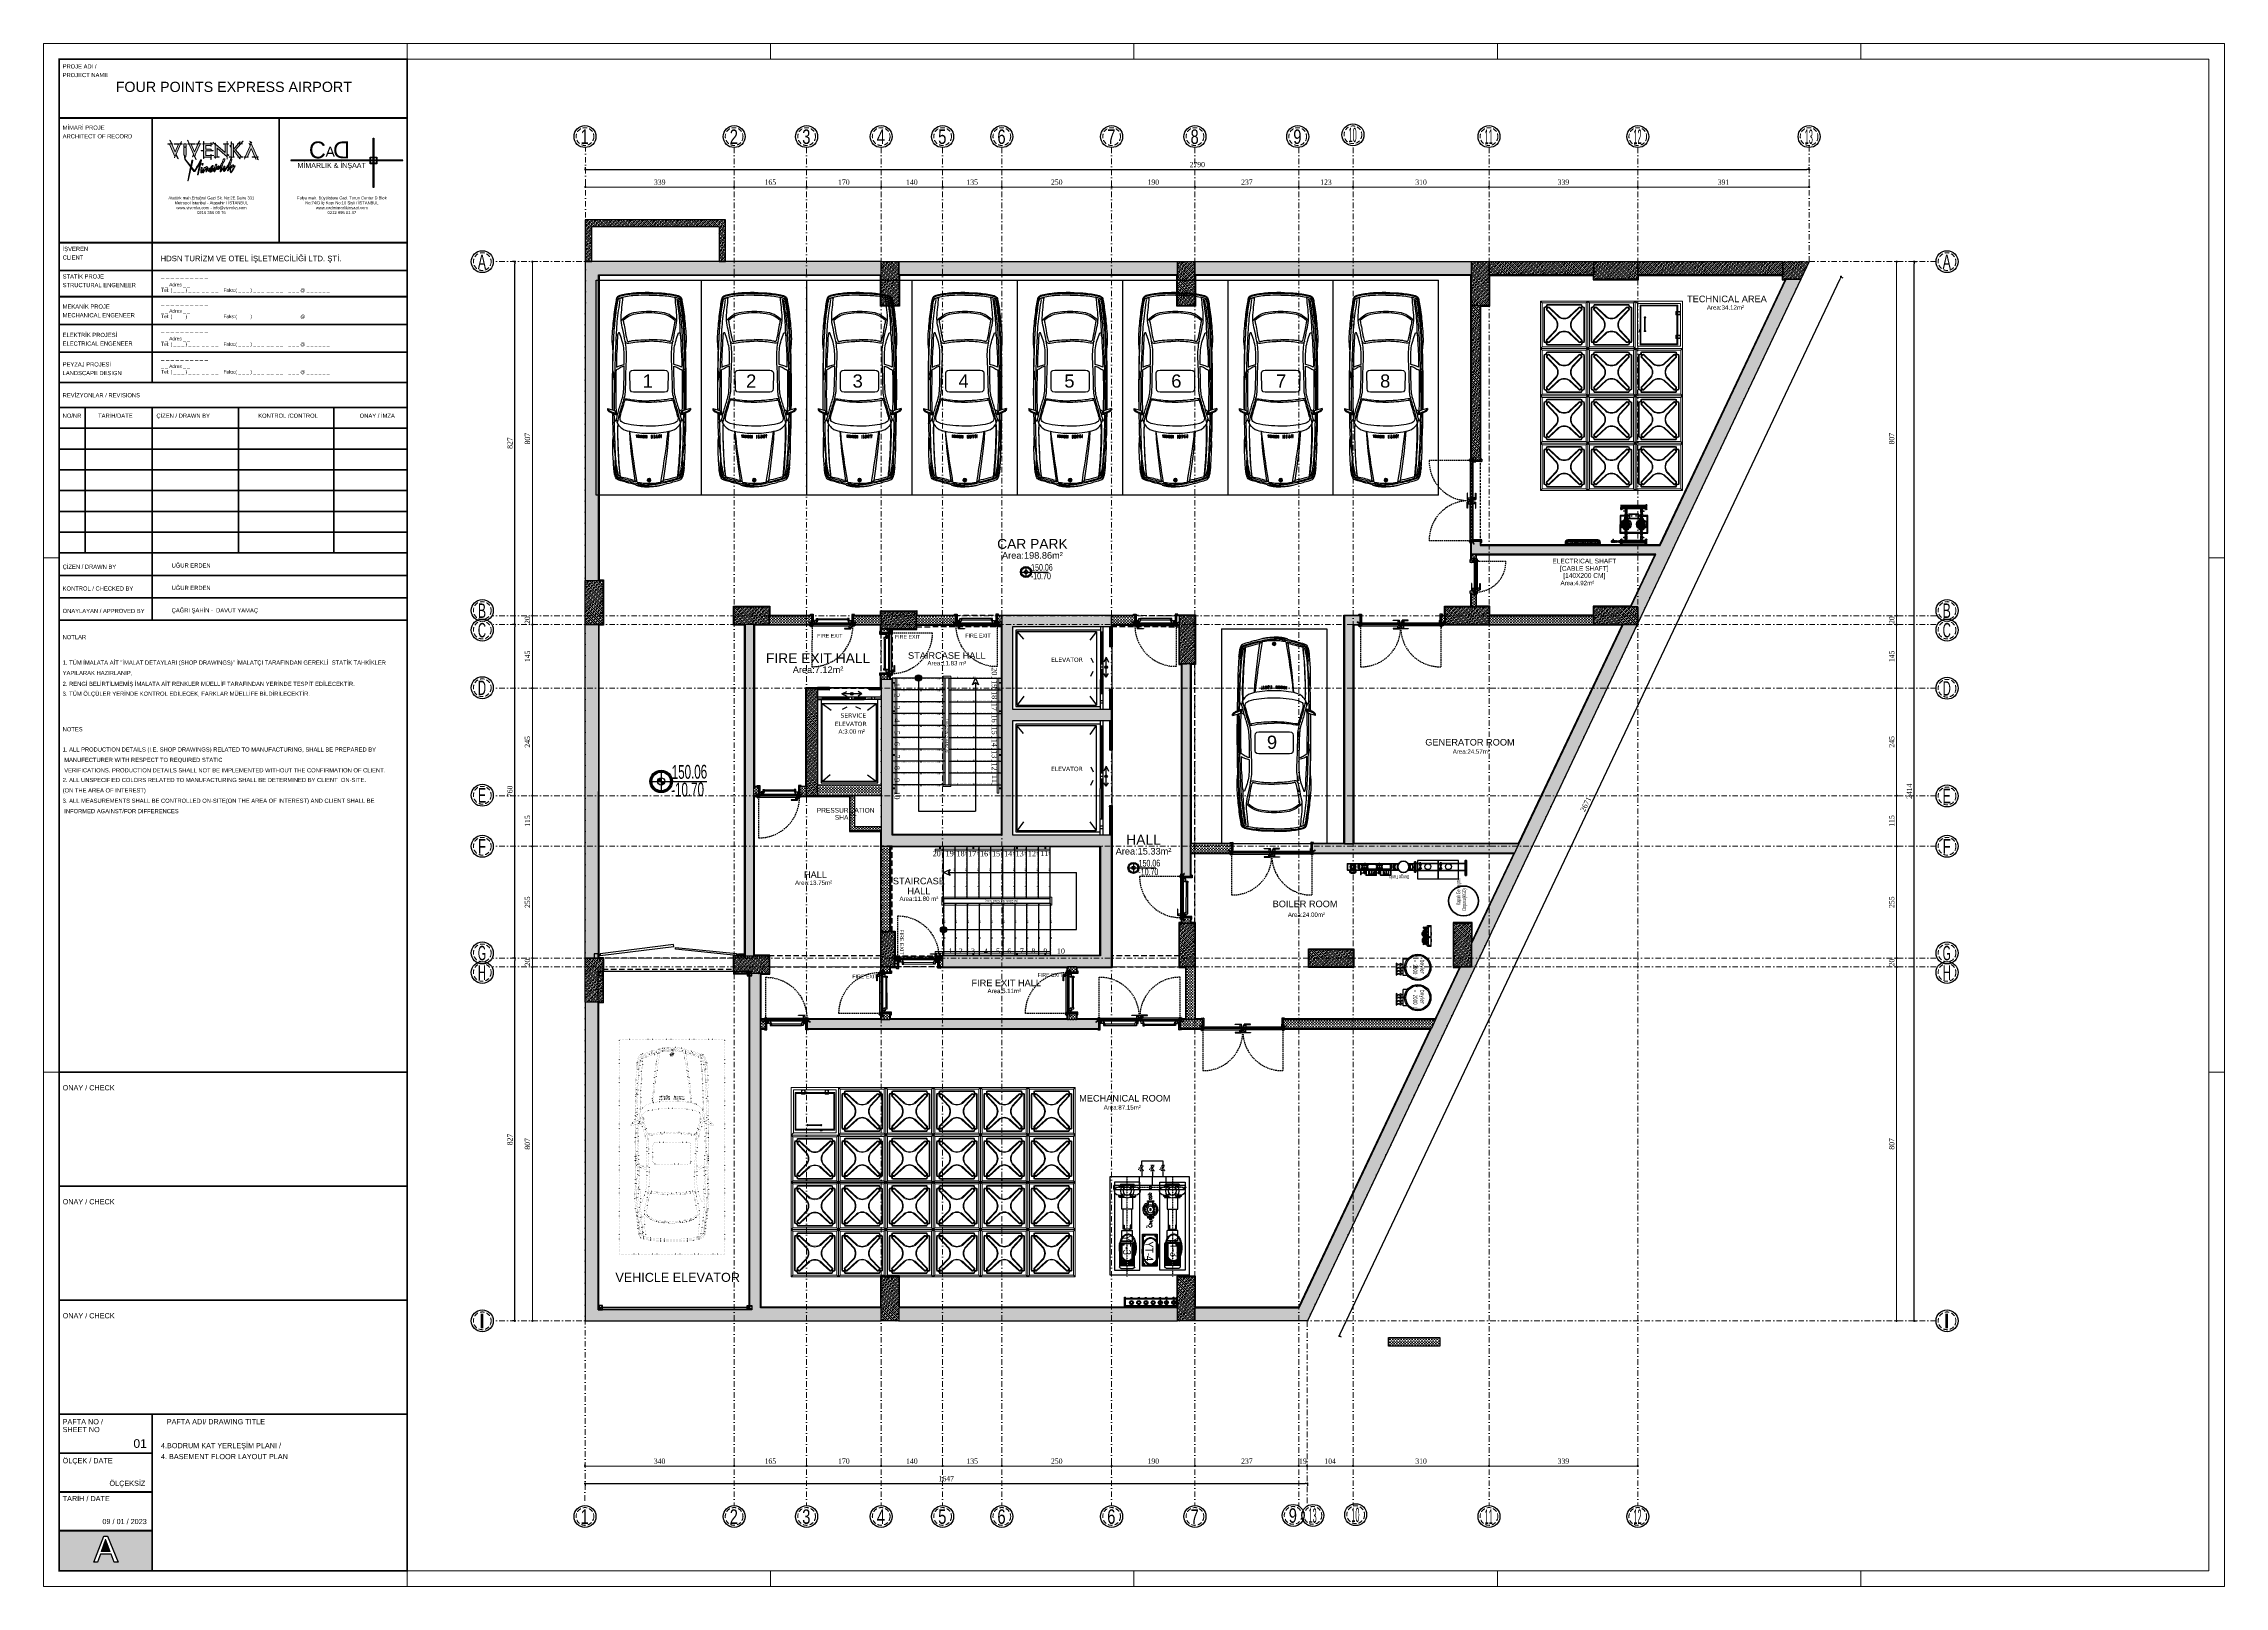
# Model space of a CAD drawing. Header units: millimetres. Extents: x 45909 to 130585, y -15988 to 8698.
# Drawn here: x 76371 to 81343, y -14684 to -11169 of the extents above; entities that cross this region are included whole.
import ezdxf
from ezdxf.enums import TextEntityAlignment as Align
from ezdxf.xclip import XClip

# ---------------------------------------------------------------- set-up
doc = ezdxf.new("R2010")
doc.units = ezdxf.units.MM
doc.header["$XCLIPFRAME"] = 2
for name, pattern in [('( Hidden )', [0.375, 0.25, -0.125]), ('4118-HT-02-300$0$HIDDEN2', [4.7625, 3.175, -1.5875]), ('ACAD_ISO02W100', [15, 12, -3]), ('ACAD_ISO07W100', [3, 0, -3]), ('CACHE', [0.375, 0.25, -0.125]), ('CENTER', [0.0065, 0.002, -0.001, 0.0005, -0.001, 0.002]), ('DASHDOT2', [0.25, 0.125, -0.0625, 0, -0.0625]), ('DOT2', [3.175, 0, -3.175]), ('EKSEN-2', [48, 40, -4, 0, -4]), ('HIDDEN', [0.375, 0.25, -0.125]), ('HIDDENX2', [0.75, 0.5, -0.25]), ('SOGUKSU1', [72, 60, -6, 0, -6])]:
    doc.linetypes.add(name, pattern=pattern)
doc.layers.get('Defpoints').update_dxf_attribs({"color": 151})
for name, color, linetype, lineweight in [('00 DOLAP', 7, 'Continuous', 5), ('0_V_Dim_int', 183, 'Continuous', 9), ('0_YKA_Dim_int', 183, 'Continuous', 9), ('0_YKA_layout', 11, 'Continuous', 18), ('3_V_Profile_Metal', 141, 'Continuous', 15), ('_00_TT_MIRROR', 150, 'Continuous', 18), ('_00_TT_PLASTER INTERIOR', 60, 'Continuous', 0), ('_00_TT_SHAFT SPACE', 20, 'Continuous', 0), ('_00_TT_WALL MARBLE', 110, 'Continuous', 18), ('__0', 7, 'Continuous', 0), ('A-Yangın Sprinkler (Ana Hat) Borusu', 1, 'SPRINGLER', 30), ('AKP-CIHAZ015', 155, 'Continuous', 20), ('AKP-CIHAZ03', 120, 'Continuous', 30), ('AKP-GRI SU PIK', 96, 'Continuous', 20), ('Aks balonu', 1, 'Continuous', 18), ('Aks numara', 1, 'Continuous', 13), ('CIHAZ015', 142, 'Continuous', 9), ('CIHAZ04', 8, 'Continuous', 9), ('duvar', 254, 'Continuous', 35), ('iç ölçü', 137, 'Continuous', 20), ('KEMAL YAZI', 11, 'Continuous', 20), ('Kolon', 1, 'Continuous', 30), ('M-ANNO-DIMS', 2, 'Continuous', 20), ('M-EQPM-MEDM', 20, 'Continuous', 50), ('M-EQPM-THCK', 30, 'Continuous', 60), ('M-EQPM-THIN', 21, 'Continuous', 25), ('M-EQPM-THIN-VALF', 31, 'Continuous', 20), ('M-PIPE-HEAT-SPLY', 1, 'Continuous', 40), ('M-PIPE-NGAS', 2, 'M_GAS', 40), ('MERDİVEN2', 54, 'Continuous', 25), ('UME-CIHAZ015', 155, 'Continuous', 15), ('UME-CIHAZ03', 120, 'Continuous', 30), ('YAZI', 102, 'Continuous', 25), ('Yazı', 102, 'Continuous', 25), ('ölç', 63, 'Continuous', 20)]:
    doc.layers.add(name, color=color, linetype=linetype, lineweight=lineweight)
for name, color, linetype in [('0_YKA_Hidden_Construction', 251, 'HIDDEN'), ('2_V_Wall', 43, 'Continuous'), ('2_V_Wall_Decorative Brick', 80, 'Continuous'), ('2_V_Wall_Gasblock', 133, 'Continuous'), ('2_V_Wall_Gypsumboard_Fire', 232, 'Continuous'), ('3_V_Insulation_Sound', 41, 'BATTING'), ('4_V0_Door', 21, 'Continuous'), ('6_YKA_Furniture_Stainless', 95, 'Continuous'), ('_00_TT_FLOOR GENERAL', 230, 'Continuous'), ('accessori ccb', 94, 'Continuous'), ('Aks', 13, 'DASHDOT2'), ('Alan', 102, 'Continuous'), ('CIHAZ02', 132, 'Continuous'), ('CIHAZ03', 120, 'Continuous'), ('DIS', 1, 'Continuous'), ('Kiriş', 7, 'Continuous'), ('Logo2', 6, 'Continuous'), ('Mahal No', 7, 'Continuous'), ('MERDİVEN', 146, 'Continuous'), ('MT_SEMBOL', 2, 'Continuous'), ('MT_SICAKSU2', 20, 'Continuous'), ('MT_SOGUKSU', 150, 'ACAD_ISO02W100'), ('Oda', 7, 'Continuous'), ('porta superiore', 5, 'Continuous'), ('SU-SOGUK03', 141, 'SOGUKSU1'), ('T', 8, 'Continuous'), ('T-SIHHI EKİPMANLAR', 150, 'Continuous'), ('T-SIHHİ TESİSAT EKIPMANLAR', 150, 'Continuous'), ('T-VANA', 63, 'Continuous'), ('T-YANGIN TESİSATI EKIPMANLAR', 10, 'Continuous'), ('TARAMA', 8, 'Continuous'), ('TEFRIS', 129, 'Continuous')]:
    doc.layers.add(name, color=color, linetype=linetype)
doc.layers.add('_00_TT_AREA', color=140, linetype='Continuous', plot=False)
doc.layers.add('dış ölçü', color=7, linetype='Continuous', lineweight=20, true_color=0x0d6787)
doc.styles.add('A.O. MAHAL ADI', font='arial.ttf', dxfattribs={"height": 10})
doc.styles.add('antet', font='arial.ttf')
doc.styles.add('Arial', font='arial.ttf', dxfattribs={"height": 250})
doc.styles.add('Ariel', font='arial.ttf')
doc.styles.add('KEMAL', font='ARIALN.TTF', dxfattribs={"height": 0.3})
doc.styles.add('MEKANIK', font='isocp.shx', dxfattribs={"width": 0.75})
doc.styles.add('PROJE', font='arial.ttf', dxfattribs={"width": 0.7, "height": 15})
doc.styles.add('RK-BODRUM KAT PLANI$0$Standard', font='arial.ttf')
doc.styles.get("Standard").update_dxf_attribs({"font": 'arial.ttf'})
doc.styles.add('TİMES', font='times.ttf')
doc.styles.add('TROMANS', font='ARIALN.TTF')
doc.styles.add('TRS', font='times.ttf', dxfattribs={"width": 0.8})
doc.styles.add('YAZI ....', font='verdana.ttf')
doc.linetypes.add('BATTING', pattern='A,0.00254,-2.54,[134,ltypeshp.shx,S=2.54,R=0,X=-2.54,Y=0],-5.08,[134,ltypeshp.shx,S=2.54,R=180,X=2.54,Y=0],-2.54', length=10.16254)
doc.linetypes.add('M_GAS', pattern='A,30,-17.666667,["G",Standard,S=7,R=0,X=0,Y=-2.7],-22.333333', length=70)
doc.linetypes.add('SPRINGLER', pattern='A,4,-0.2,["S",Standard,S=0.15,R=0,X=-0.15,Y=-0.1],-0.1', length=4.3)
doc.dimstyles.new('dış ölçü', dxfattribs={"dimtxt": 12, "dimasz": 5, "dimexe": 5, "dimexo": 35, "dimgap": 5, "dimtad": 1, "dimdec": 0, "dimdsep": 46, "dimtxsty": 'TRS', "dimblk": 'DOT', "dimcen": 0, "dimdle": 0.1, "dimclrd": 256, "dimclre": 256, "dimclrt": 73, "dimadec": 0, "dimazin": 0, "dimtfac": 0.3, "dimtdec": 0, "dimtix": 1, "dimtmove": 2, "dimatfit": 3, "dimldrblk": 'DOT', "dimfxl": 1, "dimfxlon": 1, "dimtolj": 1, "dimarcsym": 0})
pattern_1 = [(45, (0, 5000), (-4.490128, 4.490128), []), (45, (4.49, 5000), (-4.490128, 4.490128), [3.175, -1.5875])]
pattern_2 = [(0, (-144.2178, 0.0034), (3.175, 3.175), [3.175, -3.175])]
pattern_3 = [(0, (0, 5000), (3.175, 3.175), [3.175, -3.175])]
pattern_4 = [(180.1229154, (782883.1864, 84545.5788), (0.0023594876, -1.0998497322), [0.635, -1.27]), (300.1229154, (782883.1864, 84545.5788), (0.9513180646, 0.5519682423), [0.635, -1.27]), (240.1229154, (782882.5514, 84545.5775), (0.9536775522, -0.5478814899), [0.635, -1.27])]

# ---------------------------------------------------------------- blocks, each defined once
blk = doc.blocks.new('Asansör3')
at = {"layer": 'Kolon'}
blk.add_lwpolyline([(76.8, 12.7), (76.8, 12.7), (76.8, 12.7)], close=True, dxfattribs=at)
blk.add_lwpolyline([(76.8, 12.7), (76.8, 12.7), (76.8, 12.7)], close=True, dxfattribs=at)
blk.add_lwpolyline([(76.8, 12.7), (76.8, 12.7), (76.8, 12.7)], close=True, dxfattribs=at)
at = {"layer": 'MERDİVEN2'}
for p, q in [((-26.8, 218.6), (-26.8, 34.3)), ((218.1, 218.6), (-26.8, 218.6)), ((-26.8, 218.6), (-26.8, 26)), ((-23.8, 215.6), (-23.8, 35)), ((-23.8, 215.6), (215.1, 215.6)), ((-3.8, 200.6), (-23.8, 215.6)), ((197.4, 200.6), (215, 215.6)), ((215.1, 215.6), (215.1, 35)), ((218.1, 26), (218.1, 218.6)), ((-3.8, 50), (-23.8, 35)), ((215.1, 35), (195.1, 50)), ((-34.8, 26), (71.6, 26)), ((226, 20), (-34.8, 20)), ((215.1, 35), (-23.8, 35)), ((-19.8, 20), (-19.8, 26)), ((-13.3, 26), (-13.3, 20)), ((-13.3, 26), (-13.3, 20)), ((1.8, 20), (1.8, 26)), ((93.4, 23), (1.8, 23)), ((226, 26), (71.6, 26)), ((76.8, 12.7), (85, 18)), ((76.8, 12.7), (76.8, 12.7)), ((76.8, 12.7), (122.5, 12.7)), ((76.8, 12.7), (122.5, 12.7)), ((76.8, 12.7), (85, 7.4)), ((79.3, 47.4), (90.6, 42.1)), ((93.4, 20), (93.4, 26)), ((99.7, 12.7), (99.7, 15.7)), ((99.7, 15.7), (99.7, 9.7)), ((99.7, 12.7), (99.7, 15.7)), ((99.7, 15.7), (99.7, 9.7)), ((100, 26), (100, 20)), ((100, 26), (100, 20)), ((106.5, 20), (106.5, 26)), ((214.5, 23), (106.5, 23)), ((121.1, 47.4), (109.8, 42.1)), ((122.5, 12.7), (111.2, 18)), ((122.5, 12.7), (111.2, 7.4)), ((122.5, 12.7), (111.2, 7.4)), ((125.2, 26), (125.2, 20)), ((214.5, 26), (214.5, 20))]:
    blk.add_line(p, q, dxfattribs=at)
blk.add_circle((99.7, 12.7), 3, dxfattribs=at)
blk.add_circle((99.7, 12.7), 3, dxfattribs=at)
at = {"layer": 'Mahal No', "insert": (111.2, 65.8), "char_height": 10, "width": 36.964, "attachment_point": 9, "rotation": 270, "style": 'A.O. MAHAL ADI'}
blk.add_mtext('{\\fVerdana|b0|i0|c162|p34;ELEVATOR}', dxfattribs=at)
blk = doc.blocks.new('Asansör2')
at = {"layer": 'Kolon'}
blk.add_lwpolyline([(76.8, 12.7), (76.8, 12.7), (76.8, 12.7)], close=True, dxfattribs=at)
blk.add_lwpolyline([(76.8, 12.7), (76.8, 12.7), (76.8, 12.7)], close=True, dxfattribs=at)
blk.add_lwpolyline([(76.8, 12.7), (76.8, 12.7), (76.8, 12.7)], close=True, dxfattribs=at)
at = {"layer": 'MERDİVEN2'}
for p, q in [((10.1, 218.8), (10.1, 34.3)), ((183.8, 218.8), (10.1, 218.8)), ((10.1, 218.8), (10.1, 26)), ((13.1, 215.8), (13.1, 35)), ((13.1, 215.8), (180.8, 215.8)), ((33.1, 200.8), (13.1, 215.8)), ((163.1, 200.8), (180.7, 215.8)), ((180.8, 215.8), (180.8, 35)), ((183.8, 26), (183.8, 218.8)), ((33.1, 50), (13.1, 35)), ((180.8, 35), (160.8, 50)), ((2.1, 26), (71.6, 26)), ((191.7, 20), (2.1, 20)), ((180.8, 35), (13.1, 35)), ((17.1, 20), (17.1, 26)), ((23.7, 26), (23.7, 20)), ((23.7, 26), (23.7, 20)), ((38.7, 20), (38.7, 26)), ((93.4, 23), (38.7, 23)), ((191.7, 26), (71.6, 26)), ((76.8, 12.7), (85, 18)), ((76.8, 12.7), (76.8, 12.7)), ((76.8, 12.7), (122.5, 12.7)), ((76.8, 12.7), (122.5, 12.7)), ((76.8, 12.7), (85, 7.4)), ((79.3, 47.4), (90.6, 42.1)), ((93.4, 20), (93.4, 26)), ((99.7, 12.7), (99.7, 15.7)), ((99.7, 15.7), (99.7, 9.7)), ((99.7, 12.7), (99.7, 15.7)), ((99.7, 15.7), (99.7, 9.7)), ((100, 26), (100, 20)), ((100, 26), (100, 20)), ((106.5, 20), (106.5, 26)), ((180.3, 23), (106.5, 23)), ((121.1, 47.4), (109.8, 42.1)), ((122.5, 12.7), (111.2, 18)), ((122.5, 12.7), (111.2, 7.4)), ((122.5, 12.7), (111.2, 7.4)), ((125.2, 26), (125.2, 20)), ((180.3, 26), (180.3, 20))]:
    blk.add_line(p, q, dxfattribs=at)
blk.add_circle((99.7, 12.7), 3, dxfattribs=at)
blk.add_circle((99.7, 12.7), 3, dxfattribs=at)
at = {"layer": 'Mahal No', "insert": (111.2, 65.8), "char_height": 10, "width": 36.964, "attachment_point": 9, "rotation": 270, "style": 'A.O. MAHAL ADI'}
blk.add_mtext('{\\fVerdana|b0|i0|c162|p34;ELEVATOR}', dxfattribs=at)
blk = doc.blocks.new('merdşşnebvv')
at = {"layer": 'MERDİVEN'}
h = blk.add_hatch(color=61, dxfattribs=at)
h.dxf.hatch_style = 1
edge = h.paths.add_edge_path()
edge.add_arc((26769, 4854.4), 7.09, -180, 180)
at = {"layer": 'MERDİVEN', "color": 31, "linetype": 'ACAD_ISO07W100', "lineweight": 25}
for p, q in [((26523.7, 4794.4), (26523.7, 4914.4)), ((26550.7, 4794.4), (26550.7, 4914.4)), ((26577.7, 4794.4), (26577.7, 4914.4)), ((26604.7, 4794.4), (26604.7, 4914.4)), ((26631.7, 4794.4), (26631.7, 4914.4)), ((26658.7, 4794.4), (26658.7, 4914.4)), ((26686, 4794.4), (26686, 4914.4)), ((26713, 4794.4), (26713, 4914.4)), ((26740, 4794.4), (26740, 4914.4)), ((26767, 4794.4), (26767, 4914.4)), ((26527.7, 4784.5), (26527.7, 4664.5)), ((26554.7, 4784.5), (26554.7, 4664.5)), ((26581.7, 4784.5), (26581.7, 4664.5)), ((26608.7, 4784.5), (26608.7, 4664.5)), ((26635.7, 4784.5), (26635.7, 4664.5)), ((26662.7, 4784.5), (26662.7, 4664.5)), ((26690, 4784.5), (26690, 4664.5)), ((26717, 4784.5), (26717, 4664.5)), ((26744, 4784.5), (26744, 4664.5)), ((26771, 4784.5), (26771, 4664.5))]:
    blk.add_line(p, q, dxfattribs=at)
at = {"layer": 'MERDİVEN', "lineweight": 25}
for p, q in [((26525.7, 4794.4), (26525.7, 4914.4)), ((26552.7, 4794.4), (26552.7, 4914.4)), ((26579.7, 4794.4), (26579.7, 4914.4)), ((26606.7, 4794.4), (26606.7, 4914.4)), ((26633.7, 4794.4), (26633.7, 4914.4)), ((26660.7, 4794.4), (26660.7, 4914.4)), ((26688, 4794.4), (26688, 4914.4)), ((26715, 4794.4), (26715, 4914.4)), ((26742, 4794.4), (26742, 4914.4)), ((26769, 4794.4), (26769, 4914.4)), ((26525.7, 4784.5), (26525.7, 4664.5)), ((26552.7, 4784.5), (26552.7, 4664.5)), ((26579.7, 4784.5), (26579.7, 4664.5)), ((26606.7, 4784.5), (26606.7, 4664.5)), ((26633.7, 4784.5), (26633.7, 4664.5)), ((26660.7, 4784.5), (26660.7, 4664.5)), ((26688, 4784.5), (26688, 4664.5)), ((26715, 4784.5), (26715, 4664.5)), ((26742, 4784.5), (26742, 4664.5)), ((26769, 4784.5), (26769, 4664.5))]:
    blk.add_line(p, q, dxfattribs=at)
at = {"layer": 'MERDİVEN', "color": 61}
for p, q in [((26769, 4854.4), (26465.7, 4854.4)), ((26465.7, 4854.4), (26465.7, 4724.5)), ((26758.1, 4724.5), (26465.7, 4724.5))]:
    blk.add_line(p, q, dxfattribs=at)
at = {"layer": 'MERDİVEN', "lineweight": 25}
blk.add_lwpolyline([(26769, 4794.4), (26525.7, 4794.4), (26525.7, 4784.5), (26769, 4784.5)], close=True, dxfattribs=at)
at = {"layer": 'MERDİVEN', "color": 61}
blk.add_lwpolyline([(26758.1, 4724.5), (26753.9, 4731.3), (26769, 4724.5), (26753.9, 4717.7), (26758.1, 4724.5), (26756.9, 4724.5)], dxfattribs=at)
blk.add_circle((26769, 4854.4), 7.09, dxfattribs=at)
at = {"layer": 'MERDİVEN', "color": 13, "linetype": 'ACAD_ISO07W100', "lineweight": 20, "true_color": 0xc24766}
blk.add_text('(M 20rıht/17.50x27cm )', height=5.285, rotation=0.0176, dxfattribs=at).set_placement((26598.9, 4786.9))
at = {"layer": 'YAZI', "color": 0, "style": 'TİMES'}
for s, p in [('10', (26510.5, 4909.3)), ('9', (26541.2, 4909.3)), ('8', (26568.7, 4909.3)), ('7', (26595.1, 4909.3)), ('6', (26623.5, 4909.3)), ('5', (26649, 4909.3)), ('4', (26677, 4909.3)), ('3', (26706.3, 4909.3)), ('2', (26734.3, 4909.3)), ('1', (26757.8, 4909.3)), ('11', (26548.1, 4686.5)), ('12', (26576.5, 4687.3)), ('13', (26604.5, 4687.3)), ('14', (26630.6, 4687.3)), ('15', (26658.3, 4687.3)), ('16', (26685.6, 4687.3)), ('17', (26712.5, 4687.3)), ('18', (26739.2, 4687.3)), ('19', (26764, 4687.3)), ('20', (26793.5, 4687.3))]:
    blk.add_text(s, height=12, rotation=180, dxfattribs=at).set_placement(p)
blk = doc.blocks.new('TRETE')
at = {"layer": 'TEFRIS', "color": 136, "linetype": 'Continuous'}
for p, q in [((44596.4, -4065.9), (44596.4, -3825.9)), ((45086.4, -3825.9), (44596.4, -3825.9)), ((45086.4, -3825.9), (45086.4, -4065.9)), ((45086.4, -4065.9), (44596.4, -4065.9))]:
    blk.add_line(p, q, dxfattribs=at)
at = {"layer": 'TEFRIS', "color": 136}
for p, q in [((44918.5, -3866.8), (44901.4, -3866.5)), ((44686.9, -3883.6), (44688.5, -3882.3)), ((45056.8, -3918.6), (45053.4, -3913.6)), ((45050.3, -3946.8), (45048.9, -3946.8)), ((45050.7, -3944.2), (45049.1, -3944.2)), ((45050.9, -3947.6), (45049.2, -3947.6)), ((45050.4, -3943.3), (45049.6, -3943.3)), ((45050.2, -3948.5), (45049.8, -3948.5)), ((45053.8, -3945.8), (45050.5, -3945.8)), ((45052.1, -3945.8), (45050.5, -3945.8)), ((45051, -3945.8), (45051, -3944.5)), ((45054, -3942.5), (45051.3, -3942.5)), ((45051.4, -3945.8), (45051.4, -3944.1)), ((45053.5, -3949.3), (45051.4, -3949.3)), ((45054.8, -3943.3), (45051.6, -3943.3)), ((45054.6, -3948.5), (45051.6, -3948.5)), ((45051.9, -3945.8), (45051.9, -3943.9)), ((45052.2, -3945.7), (45052.2, -3943.9)), ((45052.2, -3945.7), (45052.2, -3943.9)), ((45052.2, -3945.7), (45052.2, -3943.9)), ((45052.2, -3945.7), (45052.2, -3943.9)), ((45052.2, -3945.7), (45052.2, -3943.9)), ((45052.2, -3945.7), (45052.2, -3943.9)), ((45052.2, -3945.7), (45052.2, -3943.9)), ((45052.2, -3947.7), (45052.2, -3945.9)), ((45053.8, -3945.8), (45052.3, -3945.8)), ((45052.4, -3947.6), (45052.4, -3945.8)), ((45052.9, -3947.4), (45052.9, -3945.8)), ((45053.4, -3947), (45053.4, -3945.8)), ((45055.1, -3947.6), (45053.5, -3947.6)), ((45055.2, -3944.2), (45053.7, -3944.2)), ((45055.4, -3946.8), (45054, -3946.8)), ((45055.5, -3945.1), (45054.1, -3945.1)), ((45055.5, -3945.9), (45054.2, -3945.9))]:
    blk.add_line(p, q, dxfattribs=at)
for points in [[(44823.7, -3863.1), (44823.5, -3863.6), (44822.7, -3864), (44822.1, -3864.3), (44806.1, -3864.5), (44804.8, -3864.3), (44804, -3863.9), (44803.4, -3863.3)], [(44888.8, -3851.2), (44892, -3862.2), (44894.1, -3868.6)], [(44902.5, -3872.4), (44896.6, -3871.7), (44895.9, -3868.9)], [(44941, -3900.9), (44958.9, -3902), (44986.4, -3904.7), (45026.6, -3909.8), (45053.4, -3913.6), (45056.5, -3914.3)], [(44955.3, -3926.2), (44955.5, -3926.2), (44955.7, -3926.1), (44955.9, -3925.9), (44956, -3925.7), (44956, -3925.5), (44955.9, -3925.3), (44955.7, -3925.1), (44955.4, -3925.1), (44950.1, -3924.8), (44949.8, -3924.9), (44949.6, -3925.1), (44949.5, -3925.4), (44949.5, -3925.7), (44949.7, -3925.9), (44950, -3926), (44955.3, -3926.2)], [(45062.9, -3943.6), (45062.8, -3944.8), (45062.5, -3945), (45061.8, -3945), (45061.2, -3944.8), (45060.8, -3944.2), (45060.6, -3943.2), (45060.3, -3940.7), (45060.1, -3936.8), (45059.7, -3932.4), (45058.8, -3924.9), (45058.7, -3923.5), (45058.8, -3921.5), (45059, -3920.9), (45059.6, -3920.8), (45060.1, -3921.1), (45060.7, -3922.1)], [(44955.3, -3965.3), (44955.5, -3965.3), (44955.7, -3965.4), (44955.9, -3965.6), (44956, -3965.9), (44956, -3966.1), (44955.9, -3966.3), (44955.7, -3966.4), (44955.4, -3966.5), (44950.1, -3966.7), (44949.8, -3966.6), (44949.6, -3966.5), (44949.5, -3966.2), (44949.5, -3965.9), (44949.7, -3965.7), (44950, -3965.6), (44955.3, -3965.3)], [(44955.5, -3929.9), (44955.8, -3929.9), (44956, -3929.8), (44956.2, -3929.6), (44956.2, -3929.4), (44956.2, -3929.2), (44956.1, -3929), (44955.9, -3928.9), (44955.7, -3928.8), (44950.4, -3928.5), (44950.1, -3928.6), (44949.8, -3928.8), (44949.7, -3929.1), (44949.8, -3929.4), (44950, -3929.6), (44950.3, -3929.7), (44955.5, -3929.9)], [(44955.5, -3961.6), (44955.8, -3961.6), (44956, -3961.7), (44956.2, -3961.9), (44956.2, -3962.2), (44956.2, -3962.4), (44956.1, -3962.5), (44955.9, -3962.7), (44955.7, -3962.8), (44950.4, -3963), (44950.1, -3962.9), (44949.8, -3962.8), (44949.7, -3962.5), (44949.8, -3962.2), (44950, -3962), (44950.3, -3961.9), (44955.5, -3961.6)], [(45062.9, -3948), (45062.8, -3946.8), (45062.5, -3946.5), (45061.8, -3946.5), (45061.2, -3946.7), (45060.8, -3947.4), (45060.6, -3948.4), (45060.3, -3950.9), (45060.1, -3954.7), (45059.7, -3959.1), (45058.8, -3966.7), (45058.7, -3968), (45058.8, -3970), (45059, -3970.6), (45059.6, -3970.8), (45060.1, -3970.5), (45060.7, -3969.4)], [(44888.8, -4040.3), (44892, -4029.4), (44894.1, -4023)], [(44902.5, -4019.1), (44896.6, -4019.8), (44895.9, -4022.7)], [(44941, -3990.6), (44958.9, -3989.5), (44986.4, -3986.9), (45026.6, -3981.8), (45053.4, -3978), (45056.5, -3977.2)], [(44823.7, -4028.5), (44823.5, -4027.9), (44822.7, -4027.5), (44822.1, -4027.3), (44806.1, -4027), (44804.8, -4027.2), (44804, -4027.6), (44803.4, -4028.3)]]:
    blk.add_lwpolyline(points, dxfattribs=at)
for points in [[(44807.9, -3864), (44819.5, -3863.8), (44819.1, -3863.4), (44818.2, -3863.3), (44809.1, -3863.4), (44808.2, -3863.5), (44807.9, -3864)], [(44851.6, -3980.9), (44850.9, -3985.4), (44848.1, -3988.2), (44843.6, -3989), (44808.1, -3989.3), (44804.2, -3988), (44802.2, -3985.5), (44801.5, -3980.9), (44801.5, -3910.7), (44802.1, -3906.2), (44804.7, -3903.3), (44808.1, -3902.3), (44843.6, -3902.6), (44848.1, -3903.3), (44850.9, -3906.2), (44851.6, -3910.7), (44851.6, -3980.9)], [(44954.8, -3917.7), (44949.3, -3917.4), (44949, -3917.5), (44948.9, -3917.6), (44948.8, -3917.8), (44948.8, -3918), (44948.9, -3918.3), (44949.1, -3918.5), (44949.3, -3918.6), (44954.7, -3918.9), (44955.1, -3918.7), (44955.2, -3918.5), (44955.2, -3918.2), (44955, -3917.9), (44954.8, -3917.7)], [(44955.1, -3921.4), (44949.6, -3921.1), (44949.4, -3921.2), (44949.3, -3921.3), (44949.2, -3921.5), (44949.2, -3921.7), (44949.2, -3922), (44949.4, -3922.2), (44949.7, -3922.3), (44955.1, -3922.6), (44955.4, -3922.4), (44955.6, -3922.2), (44955.6, -3921.9), (44955.4, -3921.6), (44955.1, -3921.4)], [(44954.8, -3973.8), (44949.3, -3974.1), (44949, -3974), (44948.9, -3973.9), (44948.8, -3973.7), (44948.8, -3973.5), (44948.9, -3973.3), (44949.1, -3973.1), (44949.3, -3973), (44954.7, -3972.7), (44955.1, -3972.8), (44955.2, -3973.1), (44955.2, -3973.3), (44955, -3973.6), (44954.8, -3973.8)], [(44955.1, -3970.1), (44949.6, -3970.4), (44949.4, -3970.3), (44949.3, -3970.2), (44949.2, -3970), (44949.2, -3969.8), (44949.2, -3969.6), (44949.4, -3969.4), (44949.7, -3969.3), (44955.1, -3969), (44955.4, -3969.1), (44955.6, -3969.4), (44955.6, -3969.6), (44955.4, -3969.9), (44955.1, -3970.1)], [(44956, -3932.4), (44950.5, -3932.3), (44950.2, -3932.4), (44950, -3932.6), (44950, -3933), (44950.1, -3933.3), (44950.5, -3933.4), (44955.9, -3933.6), (44956.2, -3933.5), (44956.4, -3933.3), (44956.5, -3933.1), (44956.5, -3932.9), (44956.4, -3932.7), (44956.3, -3932.5), (44956, -3932.4)], [(44956.1, -3936.1), (44950.6, -3936.1), (44950.3, -3936.1), (44950.1, -3936.3), (44950.1, -3936.5), (44950, -3936.7), (44950.1, -3937), (44950.3, -3937.1), (44950.6, -3937.2), (44956.1, -3937.2), (44956.4, -3937.2), (44956.6, -3937), (44956.7, -3936.8), (44956.7, -3936.5), (44956.6, -3936.3), (44956.4, -3936.1), (44956.1, -3936.1)], [(44956.1, -3955.5), (44950.6, -3955.5), (44950.3, -3955.4), (44950.1, -3955.3), (44950.1, -3955.1), (44950, -3954.8), (44950.1, -3954.6), (44950.3, -3954.4), (44950.6, -3954.3), (44956.1, -3954.3), (44956.4, -3954.4), (44956.6, -3954.5), (44956.7, -3954.8), (44956.7, -3955), (44956.6, -3955.3), (44956.4, -3955.4), (44956.1, -3955.5)], [(44956, -3959.1), (44950.5, -3959.3), (44950.2, -3959.2), (44950, -3958.9), (44950, -3958.5), (44950.1, -3958.3), (44950.5, -3958.1), (44955.9, -3958), (44956.2, -3958), (44956.4, -3958.2), (44956.5, -3958.4), (44956.5, -3958.7), (44956.4, -3958.9), (44956.3, -3959), (44956, -3959.1)], [(44956.2, -3939.7), (44950.7, -3939.7), (44950.4, -3939.8), (44950.3, -3939.9), (44950.2, -3940.1), (44950.1, -3940.4), (44950.2, -3940.6), (44950.4, -3940.8), (44950.7, -3940.9), (44956.2, -3940.9), (44956.5, -3940.8), (44956.7, -3940.6), (44956.8, -3940.4), (44956.8, -3940.1), (44956.7, -3939.9), (44956.5, -3939.8), (44956.2, -3939.7)], [(44956.2, -3951.8), (44950.7, -3951.8), (44950.4, -3951.8), (44950.3, -3951.6), (44950.2, -3951.4), (44950.1, -3951.2), (44950.2, -3951), (44950.4, -3950.8), (44950.7, -3950.7), (44956.2, -3950.7), (44956.5, -3950.7), (44956.7, -3950.9), (44956.8, -3951.1), (44956.8, -3951.4), (44956.7, -3951.6), (44956.5, -3951.8), (44956.2, -3951.8)], [(45050.1, -3945), (45049, -3945), (45049, -3945.5), (45049.5, -3945.8), (45049, -3946), (45049, -3946.5), (45050.1, -3946.5), (45050.1, -3946.1), (45049.7, -3946.1), (45050.1, -3945.9), (45050.1, -3945.6), (45049.7, -3945.4), (45050.1, -3945.4), (45050.1, -3945)], [(45051.4, -3949.5), (45051.6, -3948.2), (45051.3, -3948), (45051, -3948.4), (45051.1, -3947.9), (45050.8, -3947.7), (45050, -3948.7), (45050.4, -3948.9), (45050.6, -3948.5), (45050.6, -3949), (45050.8, -3949.1), (45051.1, -3948.8), (45051, -3949.3), (45051.4, -3949.5)], [(45051.2, -3942.1), (45050.5, -3942.5), (45050.4, -3942.6), (45050.3, -3942.8), (45050.3, -3943), (45050.5, -3943.2), (45050.5, -3943.4), (45050.6, -3943.7), (45050.8, -3943.8), (45051, -3943.7), (45051.7, -3943.4), (45051.2, -3942.1)], [(45050.9, -3942.6), (45050.7, -3942.7), (45050.6, -3942.8), (45050.8, -3942.9), (45051, -3942.8), (45050.9, -3942.6)], [(45051.1, -3943), (45050.8, -3943.2), (45050.8, -3943.3), (45050.9, -3943.4), (45051.2, -3943.2), (45051.1, -3943)], [(44807.9, -4027.5), (44819.5, -4027.7), (44819.1, -4028.1), (44818.2, -4028.2), (44809.1, -4028.2), (44808.2, -4028), (44807.9, -4027.5)]]:
    blk.add_lwpolyline(points, close=True, dxfattribs=at)
for centre, radius, start, end in [((45052.3, -3945.6), 1.79, 95.0954, 183.9515), ((45052.2, -3945.8), 0.0869, 93.6865, 188.7062), ((45052.2, -3945.8), 0.0851, 273.3616, 3.3834), ((45052, -3945.9), 1.79, 275.0797, 3.668)]:
    blk.add_arc(centre, radius, start, end, dxfattribs=at)
at = {"layer": 'TEFRIS', "color": 136, "extrusion": (0, 0, -1)}
for major_axis, ratio in [((0, 4.29), 0.848749), ((0, 3.91), 0.85422), ((0, 2.39), 0.845197)]:
    blk.add_ellipse((45052.2, -3945.8), major_axis=major_axis, ratio=ratio, dxfattribs=at)
at = {"layer": 'TEFRIS', "color": 136}
for points, start_tangent, end_tangent in [([(44625, -3945.8), (44625.1, -3933.9), (44625.7, -3917.2), (44627.4, -3901.2), (44630.2, -3885.5), (44631.8, -3879.3), (44634.3, -3874.1), (44638.6, -3871.6), (44642.9, -3870.6), (44658.9, -3867.9), (44700.4, -3863.1), (44748.7, -3862.2), (44756.2, -3863.2)], (0.012573, 0.999921), (0.990087, -0.140454)), ([(44627.1, -3945.8), (44627.2, -3932.7), (44628.3, -3912.9), (44631, -3891.6), (44634.1, -3878.8), (44636.1, -3875), (44641.7, -3872.1), (44654.9, -3869.9), (44670, -3867.9), (44688.9, -3865.7), (44700.4, -3863.1)], (0.002269, 0.999997), (0.968935, 0.247317)), ([(44630.6, -3945.8), (44631.2, -3922), (44635.4, -3888.1), (44636.7, -3882.5), (44638.6, -3877), (44641.8, -3874.4), (44653.3, -3872), (44668.6, -3869.5), (44686.9, -3867.2), (44716.5, -3865.4), (44756.2, -3863.2), (44798.5, -3862.2), (44852.2, -3861.9), (44892, -3862.2)], (0.012464, 0.999922), (0.999936, -0.011317)), ([(44892.3, -3863.1), (44823.7, -3863.1), (44803.4, -3863.3), (44798.2, -3863.4), (44744.7, -3864.9), (44699.4, -3867.5), (44662.9, -3871.7), (44644.7, -3874.5), (44641, -3875.6), (44639.4, -3876.7), (44638.2, -3878.6), (44636.3, -3886.2)], (-0.999992, 0.004012), (-0.162091, -0.986776)), ([(44922.3, -3874.1), (44895.7, -3880.3), (44869.1, -3888.3), (44854.4, -3891.7), (44845.8, -3892.2), (44799, -3893.5), (44754.2, -3894), (44735.9, -3891.4), (44709.1, -3885.9), (44688.5, -3882.3), (44682.6, -3882.2), (44658.2, -3884.1), (44636.3, -3886.2)], (-0.977979, -0.208702), (-0.995532, -0.09442)), ([(44723.8, -3874.1), (44683.4, -3876), (44639.8, -3881.5)], (-0.999503, -0.03152), (-0.98983, -0.142255)), ([(44640.7, -3879.5), (44690.7, -3872.8), (44740.8, -3869.7), (44800.5, -3867.6), (44893.4, -3866.5)], (0.98847, 0.151418), (0.99999, 0.004556)), ([(44716.9, -3878.3), (44716.6, -3877.1), (44716.9, -3875.9), (44719.5, -3874.6), (44723.8, -3874.1), (44744.9, -3873.1), (44771.6, -3871.5), (44795.2, -3871.4)], (-0.366756, 0.930317), (0.999933, -0.011538)), ([(44795.2, -3871.4), (44791.8, -3878.2), (44788.6, -3889)], (-0.479069, -0.877777), (-0.241453, -0.970413)), ([(44922.9, -3862.8), (44922.3, -3863.6), (44919.3, -3866.8), (44916.2, -3869.8), (44912.2, -3871.5), (44908.5, -3872.9), (44906.3, -3873.5), (44895.2, -3876.2), (44868.3, -3884.1), (44860.5, -3886.2), (44853.4, -3887.4), (44838.3, -3888.4), (44805.3, -3889), (44792.3, -3889)], (-0.648184, -0.761484), (-0.999998, 0.001824)), ([(44792.3, -3889), (44796.3, -3879.8), (44802, -3870.5)], (0.369981, 0.929039), (0.550821, 0.834623)), ([(44802, -3870.5), (44800.5, -3867.6), (44798.3, -3864), (44798.2, -3863.4), (44798.3, -3862.6), (44798.7, -3862.3), (44799.4, -3862.2)], (-0.420067, 0.907493), (0.999138, 0.041521)), ([(44802, -3870.5), (44838.5, -3870), (44862.8, -3870), (44896.4, -3870.8)], (0.999908, 0.013565), (0.999474, -0.032427)), ([(44888.8, -3851.2), (44892, -3851.3), (44894.6, -3852.8), (44898.5, -3859.6), (44899.7, -3862.3), (44901.4, -3866.5), (44903.3, -3871.7), (44903.3, -3872.1), (44902.5, -3872.4)], (0.993946, 0.10987), (-0.995037, -0.099502)), ([(44889.9, -3852.7), (44893.4, -3855.2), (44894.8, -3857.4), (44900, -3869.4)], (0.879494, -0.47591), (0.363326, -0.931662)), ([(44896.4, -3870.8), (44893.3, -3874.2), (44892, -3877)], (-0.717499, -0.69656), (-0.383736, -0.923443)), ([(44901.4, -3866.5), (44901.9, -3868), (44901.4, -3869.3), (44900, -3869.4), (44894.1, -3868.6)], (0.442948, -0.896547), (-0.987363, 0.158477)), ([(44899.7, -3862.3), (44922.9, -3862.8), (44955.1, -3863.8), (44965.6, -3865)], (0.999615, -0.027762), (0.992873, -0.119174)), ([(44965.6, -3865), (44942.1, -3864.2), (44922.3, -3863.6), (44900.1, -3863.2)], (-0.999395, 0.034794), (-0.999886, 0.015109)), ([(44924, -3874.9), (44922.3, -3874.1), (44914.9, -3871.9), (44912.2, -3871.5)], (-0.917192, 0.398446), (-0.990797, 0.135355)), ([(45042, -3876.5), (45036, -3874.7), (45003.4, -3870.2), (44982.2, -3868.8), (44941.9, -3867.3), (44919.3, -3866.8)], (-0.956705, 0.291059), (-0.999816, 0.019157)), ([(44924, -3874.9), (44936, -3874.1), (44949.7, -3874), (44988.2, -3875.5), (45018.6, -3877.2), (45044.3, -3879.9)], (0.997012, 0.077241), (0.993602, -0.112941)), ([(45047.9, -3881), (45036.1, -3879.5), (45018.6, -3877.9), (44988.2, -3875.9), (44949.7, -3874.7), (44928.6, -3875), (44925, -3875.3)], (-0.990179, 0.139804), (-0.994619, -0.1036)), ([(44925, -4016.2), (44934, -4008), (44941, -3990.6), (44944.5, -3967.1), (44944.5, -3924.4), (44941, -3900.9), (44934, -3883.5), (44925, -3875.3)], (0.789564, 0.613668), (-0.789564, 0.613668)), ([(45022.9, -3865.4), (44985.2, -3863.4), (44968.2, -3863), (44955.1, -3863.8)], (-0.998445, 0.055747), (-0.99658, -0.082634)), ([(44965.6, -3865), (44969.6, -3865.2), (44984.7, -3867.6), (44999.5, -3869.1), (45017.8, -3868.8)], (0.999628, -0.027258), (0.999176, 0.04059)), ([(45028.3, -3868.1), (45022.3, -3868.3), (45017.8, -3868.8)], (-1, 0.00023), (-0.988733, -0.149691)), ([(45017.8, -3868.8), (45022.6, -3869.7), (45035.6, -3872.7)], (0.985369, -0.170433), (0.970594, -0.240723)), ([(45066.1, -3945.8), (45065.5, -3931.8), (45062.7, -3915.4), (45057.4, -3894.5), (45053.6, -3881.3), (45050.9, -3873.5), (45047.3, -3870), (45041, -3867.8), (45031, -3866), (45023.1, -3865.5), (45025, -3865.8), (45035.6, -3868.3), (45039.2, -3869.2), (45045, -3871.8), (45049.6, -3878.2), (45050.9, -3882.3), (45056.5, -3902.8), (45060.1, -3919.6), (45060.7, -3922.1), (45062.3, -3933.2), (45062.9, -3943.6), (45062.9, -3945.8)], (-0.015537, 0.999879), (0.024452, -0.999701)), ([(45056.5, -3914.3), (45050.9, -3891.8), (45047.9, -3881), (45046, -3876.5), (45041.3, -3872.4), (45033, -3869.5), (45028.3, -3868.1), (45022.9, -3865.4)], (-0.232953, 0.972488), (-0.874229, 0.485513)), ([(45033, -3869.5), (45035.6, -3872.7), (45039, -3874.5), (45040.7, -3875.4), (45042, -3876.5), (45044.3, -3879.9), (45044.6, -3880.6), (45047.8, -3892.3), (45053.4, -3913.6)], (0.552306, -0.833641), (0.262147, -0.965028)), ([(44686.9, -4008), (44674.4, -3991.4), (44668.7, -3968.7), (44668.7, -3922.8), (44674.4, -3900.2), (44686.9, -3883.6)], (-0.668615, 0.743609), (0.668615, 0.743609)), ([(44688.5, -4009.2), (44674.4, -3991.4), (44668.7, -3968.7), (44668.7, -3922.8), (44674.4, -3900.2), (44686.9, -3883.6)], (-0.690367, 0.723459), (0.669123, 0.743152)), ([(44687.7, -4004.5), (44677, -3989.1), (44672.5, -3972.6), (44672.5, -3918.9), (44677, -3902.5), (44687.7, -3887)], (-0.639023, 0.769188), (0.639023, 0.769188)), ([(44687.7, -3887), (44689.2, -3887), (44693.8, -3887.8), (44711.5, -3891), (44734, -3895.9), (44735.9, -3896.9), (44736.5, -3898.6), (44735.9, -3901.3), (44734, -3909.8), (44733.2, -3920.7), (44732.1, -3945.8)], (0.99975, 0.022338), (-0.047315, -0.99888)), ([(44788.6, -3889), (44768.3, -3889), (44750.8, -3888.1), (44716.9, -3878.3)], (-0.99999, -0.00438), (-0.937489, 0.348016)), ([(44735.9, -3891.4), (44737.9, -3892.3), (44740.3, -3895.6), (44740, -3900), (44736, -3935.1), (44735.8, -3945.8)], (0.936074, -0.351803), (-0.0137, -0.999906)), ([(44869.1, -3888.3), (44867.2, -3890.6), (44866.8, -3894.1), (44867.1, -3895.9), (44870.2, -3917.9), (44871.2, -3932.9), (44871.5, -3945.8)], (-0.723949, -0.689854), (0.006616, -0.999978)), ([(44870.6, -4000.9), (44869.6, -3998.9), (44869.6, -3997.6), (44872.5, -3979.1), (44874.1, -3957.5), (44874.3, -3939.9), (44873, -3916.6), (44869.7, -3894), (44869.5, -3892.7), (44870.7, -3890.7)], (-0.62023, 0.78442), (0.654698, 0.755891)), ([(44907.7, -3880), (44870.7, -3890.7)], (-0.960756, -0.277396), (-0.960756, -0.277396)), ([(44907.7, -3880), (44914, -3879.9), (44919.5, -3883.3), (44923.9, -3894), (44927.8, -3916.8), (44927.9, -3973.5), (44922.9, -4000.7), (44916.1, -4011.1), (44907.7, -4011.6)], (0.990679, 0.136218), (-0.995714, 0.092487)), ([(45056.8, -3918.6), (44986.4, -3907.8), (44941.3, -3902)], (-0.987117, 0.160003), (-0.992524, 0.12205)), ([(45056.8, -3972.9), (45058.8, -3958.7), (45059.4, -3950.4), (45059.4, -3941.2), (45058.8, -3932.8), (45056.8, -3918.6)], (0.164091, 0.986445), (-0.163311, 0.986575)), ([(45062.7, -3915.4), (45063.6, -3915.4), (45063.7, -3915.7), (45065, -3920.9), (45067.3, -3935.7), (45067.4, -3945.8)], (0.96294, 0.269717), (-0.00948, -0.999955)), ([(44625, -3945.8), (44625.1, -3957.6), (44625.7, -3974.3), (44627.4, -3990.4), (44630.2, -4006.1), (44631.8, -4012.3), (44634.3, -4017.4), (44638.6, -4019.9), (44642.9, -4021), (44658.9, -4023.7), (44700.4, -4028.5), (44748.7, -4029.4), (44756.2, -4028.4)], (0.012573, -0.999921), (0.990087, 0.140454)), ([(44627.1, -3945.8), (44627.2, -3958.8), (44628.3, -3978.7), (44631, -4000), (44634.1, -4012.8), (44636.1, -4016.5), (44641.7, -4019.4), (44654.9, -4021.6), (44670, -4023.7), (44688.9, -4025.9), (44700.4, -4028.5)], (0.002269, -0.999997), (0.968935, -0.247317)), ([(44630.6, -3945.8), (44631.2, -3969.6), (44635.4, -4003.4), (44636.7, -4009.1), (44638.6, -4014.6), (44641.8, -4017.2), (44653.3, -4019.6), (44668.6, -4022.1), (44686.9, -4024.4), (44716.5, -4026.1), (44756.2, -4028.4), (44798.5, -4029.3), (44852.2, -4029.7), (44892, -4029.4)], (0.012464, -0.999922), (0.999936, 0.011317)), ([(44687.7, -4004.5), (44689.2, -4004.5), (44693.8, -4003.7), (44711.5, -4000.5), (44734, -3995.7), (44735.9, -3994.7), (44736.5, -3993), (44735.9, -3990.2), (44734, -3981.7), (44733.2, -3970.8), (44732.1, -3945.8)], (0.99975, -0.022338), (-0.047315, 0.99888)), ([(44735.9, -4000.2), (44737.9, -3999.2), (44740.3, -3995.9), (44740, -3991.6), (44736, -3956.4), (44735.8, -3945.8)], (0.936074, 0.351803), (-0.0137, 0.999906)), ([(44869.1, -4003.2), (44867.2, -4000.9), (44866.8, -3997.4), (44867.1, -3995.6), (44870.2, -3973.7), (44871.2, -3958.7), (44871.5, -3945.8)], (-0.723949, 0.689854), (0.006616, 0.999978)), ([(45056.8, -3972.9), (44986.4, -3983.8), (44941.3, -3989.5)], (-0.987117, -0.160003), (-0.992524, -0.12205)), ([(45056.8, -3972.9), (45053.6, -3977.4), (45053.4, -3978), (45053.1, -3979.1), (45048.9, -3994.8), (45044.6, -4011), (45042, -4015.1), (45039, -4017.1), (45035.6, -4018.9), (45022.6, -4021.8), (45015.8, -4023.1), (45005.9, -4022.4), (44999.5, -4022.4), (44992.6, -4022.9), (44984.7, -4023.9), (44965.6, -4026.6)], (-0.681746, -0.731589), (-0.990698, -0.136079)), ([(45066.1, -3945.8), (45065.5, -3959.7), (45062.7, -3976.1), (45057.4, -3997.1), (45053.6, -4010.2), (45050.9, -4018), (45047.3, -4021.5), (45041, -4023.7), (45031, -4025.6), (45023.1, -4026.1), (45025, -4025.8), (45035.6, -4023.3), (45039.2, -4022.4), (45045, -4019.8), (45049.6, -4013.4), (45050.9, -4009.3), (45056.5, -3988.8), (45060.1, -3972), (45060.7, -3969.4), (45062.3, -3958.4), (45062.9, -3948), (45062.9, -3945.8)], (-0.015537, -0.999879), (0.024452, 0.999701)), ([(45062.7, -3976.1), (45063.6, -3976.1), (45063.7, -3975.8), (45065, -3970.6), (45067.3, -3955.8), (45067.4, -3945.8)], (0.96294, -0.269717), (-0.00948, 0.999955)), ([(44922.3, -4017.4), (44895.7, -4011.2), (44869.1, -4003.2), (44854.4, -3999.9), (44845.8, -3999.3), (44799, -3998.1), (44754.2, -3997.6), (44735.9, -4000.2), (44709.1, -4005.6), (44688.5, -4009.2), (44682.6, -4009.3), (44658.2, -4007.5), (44636.3, -4005.3)], (-0.977979, 0.208702), (-0.995532, 0.09442)), ([(44892.3, -4028.5), (44823.7, -4028.5), (44803.4, -4028.3), (44798.2, -4028.2), (44744.7, -4026.7), (44699.4, -4024), (44662.9, -4019.8), (44644.7, -4017), (44641, -4016), (44639.4, -4014.9), (44638.2, -4012.9), (44636.3, -4005.3)], (-0.999992, -0.004012), (-0.162091, 0.986776)), ([(44640.7, -4012), (44690.7, -4018.8), (44740.8, -4021.8), (44800.5, -4024), (44893.4, -4025.1)], (0.98847, -0.151418), (0.99999, -0.004556)), ([(44716.9, -4013.3), (44716.6, -4014.4), (44716.9, -4015.6), (44719.5, -4016.9), (44723.8, -4017.5), (44744.9, -4018.4), (44771.6, -4020), (44795.2, -4020.1)], (-0.366756, -0.930317), (0.999933, 0.011538)), ([(44788.6, -4002.5), (44768.3, -4002.5), (44750.8, -4003.4), (44716.9, -4013.3)], (-0.99999, 0.00438), (-0.937489, -0.348016)), ([(44795.2, -4020.1), (44791.8, -4013.3), (44788.6, -4002.5)], (-0.479069, 0.877777), (-0.241453, 0.970413)), ([(44922.9, -4028.7), (44922.3, -4028), (44919.3, -4024.8), (44916.2, -4021.8), (44912.2, -4020.1), (44908.5, -4018.6), (44906.3, -4018.1), (44895.2, -4015.4), (44868.3, -4007.4), (44860.5, -4005.3), (44853.4, -4004.2), (44838.3, -4003.2), (44805.3, -4002.5), (44792.3, -4002.5)], (-0.648184, 0.761484), (-0.999998, -0.001824)), ([(44792.3, -4002.5), (44796.3, -4011.7), (44802, -4021)], (0.369981, -0.929039), (0.550821, -0.834623)), ([(44802, -4021), (44838.5, -4021.5), (44862.8, -4021.6), (44896.4, -4020.8)], (0.999908, -0.013565), (0.999474, 0.032427)), ([(44907.7, -4011.6), (44870.6, -4000.9)], (-0.960955, 0.276705), (-0.960955, 0.276705)), ([(44888.8, -4040.3), (44892, -4040.3), (44894.6, -4038.7), (44898.5, -4031.9), (44899.7, -4029.2), (44901.4, -4025), (44903.3, -4019.8), (44903.3, -4019.4), (44902.5, -4019.1)], (0.993946, -0.10987), (-0.995037, 0.099502)), ([(44889.9, -4038.9), (44893.4, -4036.4), (44894.8, -4034.2), (44900, -4022.1)], (0.879494, 0.47591), (0.363326, 0.931662)), ([(44901.4, -4025), (44901.9, -4023.6), (44901.4, -4022.2), (44900, -4022.1), (44894.1, -4023)], (0.442948, 0.896547), (-0.987363, -0.158477)), ([(44899.7, -4029.2), (44922.9, -4028.7), (44955.1, -4027.7), (44965.6, -4026.6)], (0.999615, 0.027762), (0.992873, 0.119174)), ([(45042, -4015.1), (45019.4, -4019.6), (44976.2, -4023), (44901.4, -4025)], (-0.976251, -0.216641), (-0.999702, -0.024406)), ([(44924, -4016.7), (44922.3, -4017.4), (44914.9, -4019.7), (44912.2, -4020.1)], (-0.917192, -0.398446), (-0.990797, -0.135355)), ([(44924, -4016.7), (44936, -4017.5), (44949.7, -4017.5), (44988.2, -4016), (45018.6, -4014.3), (45044.3, -4011.7)], (0.997012, -0.077241), (0.993602, 0.112941)), ([(45047.9, -4010.5), (45036.1, -4012.1), (45018.6, -4013.7), (44988.2, -4015.6), (44949.7, -4016.8), (44928.6, -4016.6), (44925, -4016.2)], (-0.990179, -0.139804), (-0.994619, 0.1036)), ([(45022.9, -4026.1), (44985.2, -4028.2), (44955.1, -4027.7)], (-0.997366, -0.07253), (-0.999547, 0.030111)), ([(45028.3, -4023.5), (45022.3, -4023.3), (45017.8, -4022.7)], (-1, -0.00023), (-0.988733, 0.149691)), ([(45056.5, -3977.2), (45050.9, -3999.7), (45047.9, -4010.5), (45046, -4015), (45041.3, -4019.2), (45033, -4022), (45028.3, -4023.5), (45022.9, -4026.1)], (-0.232953, -0.972488), (-0.874229, -0.485513))]:
    blk.add_spline(points, degree=3, dxfattribs=dict(at, start_tangent=start_tangent, end_tangent=end_tangent))
blk = doc.blocks.new('TRHTRHT')
at = {"layer": 'accessori ccb'}
h = blk.add_hatch(color=1, dxfattribs=at)
h.dxf.hatch_style = 1
h.paths.add_polyline_path([(32738.4, 4640.5), (32738.4, 4637.5), (32732, 4637.5), (32732, 4640.5)])
h = blk.add_hatch(color=1, dxfattribs=at)
h.dxf.hatch_style = 1
h.paths.add_polyline_path([(33075.7, 4640.5), (33075.7, 4637.5), (33082, 4637.5), (33082, 4640.5)])
h = blk.add_hatch(color=1, dxfattribs=at)
h.dxf.hatch_style = 1
h.paths.add_polyline_path([(32738.4, 3868.8), (32738.4, 3871.8), (32732, 3871.8), (32732, 3868.8)])
h = blk.add_hatch(color=1, dxfattribs=at)
h.dxf.hatch_style = 1
h.paths.add_polyline_path([(33075.7, 3869), (33075.7, 3872), (33082, 3872), (33082, 3869)])
at = {"layer": 'accessori ccb', "color": 8}
for points in [[(32732, 4640.5), (32742, 4640.5), (32742, 4630.5), (32732, 4630.5), (32732, 4640.5)], [(33082, 4640.5), (33072, 4640.5), (33072, 4630.5), (33082, 4630.5), (33082, 4640.5)], [(32732, 3868.8), (32742, 3868.8), (32742, 3878.8), (32732, 3878.8), (32732, 3868.8)], [(33082, 3869), (33072, 3869), (33072, 3879), (33082, 3879), (33082, 3869)]]:
    blk.add_lwpolyline(points, dxfattribs=at)
for points in [[(32738.4, 4640.5), (32738.4, 4637.5), (32732, 4637.5), (32732, 4640.5)], [(33075.7, 4640.5), (33075.7, 4637.5), (33082, 4637.5), (33082, 4640.5)], [(32738.4, 3868.8), (32738.4, 3871.8), (32732, 3871.8), (32732, 3868.8)], [(33075.7, 3869), (33075.7, 3872), (33082, 3872), (33082, 3869)]]:
    blk.add_lwpolyline(points, close=True, dxfattribs=at)
for centre in [(32733.5, 4632), (32740.7, 4639), (32740.7, 4632), (33073.4, 4639), (33073.4, 4632), (33080.6, 4632), (32733.5, 3877.3), (32740.7, 3877.3), (33073.4, 3877.5), (33080.6, 3877.5), (32740.7, 3870.3), (33073.4, 3870.5)]:
    blk.add_circle(centre, 0.742, dxfattribs=at)
at = {"layer": 'porta superiore'}
blk.add_lwpolyline([(33077, 4640.5), (33077, 3868.8), (32732, 3868.8), (32732, 4640.5)], close=True, dxfattribs=at)
at = {"layer": 'TEFRIS', "color": 136, "linetype": 'DOT2'}
for p, q in [((32780.1, 4485.8), (33020.1, 4485.8)), ((32780.1, 4485.8), (32780.1, 3995.8)), ((33020.1, 4485.8), (33020.1, 3995.8)), ((32872.9, 4456.2), (32867.8, 4452.8)), ((32896.7, 4453.4), (32896.7, 4450.7)), ((32897.6, 4454.2), (32897.6, 4451)), ((32897.6, 4449.8), (32897.6, 4449)), ((32899.9, 4451.6), (32898.1, 4451.6)), ((32899.9, 4451.6), (32898.1, 4451.6)), ((32899.9, 4451.6), (32898.1, 4451.6)), ((32899.9, 4451.6), (32898.1, 4451.6)), ((32899.9, 4451.6), (32898.1, 4451.6)), ((32899.9, 4451.6), (32898.1, 4451.6)), ((32899.9, 4451.6), (32898.1, 4451.6)), ((32900, 4451.3), (32898.1, 4451.3)), ((32900, 4450.8), (32898.3, 4450.8)), ((32898.4, 4454.6), (32898.4, 4453.1)), ((32898.4, 4450.1), (32898.4, 4448.5)), ((32900, 4450.4), (32898.7, 4450.4)), ((32899.3, 4454.9), (32899.3, 4453.5)), ((32900, 4453.2), (32900, 4451.7)), ((32900, 4453.2), (32900, 4449.9)), ((32901.3, 4452.8), (32900, 4452.8)), ((32901.7, 4452.3), (32900, 4452.3)), ((32901.9, 4451.8), (32900, 4451.8)), ((32900, 4451.5), (32900, 4449.9)), ((32900.1, 4454.9), (32900.1, 4453.6)), ((32901.9, 4451.6), (32900.1, 4451.6)), ((32901, 4454.8), (32901, 4453.4)), ((32901, 4449.7), (32901, 4448.3)), ((32901.8, 4454.5), (32901.8, 4452.9)), ((32901.8, 4450.3), (32901.8, 4448.6)), ((32902.7, 4454), (32902.7, 4451)), ((32902.7, 4449.6), (32902.7, 4449.2)), ((32903.6, 4452.9), (32903.6, 4450.8)), ((32821, 4317.9), (32820.7, 4300.8)), ((32837.8, 4086.3), (32836.6, 4087.9)), ((33020.1, 3995.8), (32780.1, 3995.8))]:
    blk.add_line(p, q, dxfattribs=at)
for points in [[(32855.1, 4340.4), (32856.2, 4358.3), (32858.9, 4385.8), (32864, 4426), (32867.8, 4452.8), (32868.6, 4455.9)], [(32897.8, 4462.3), (32899, 4462.2), (32899.2, 4461.9), (32899.2, 4461.2), (32899.1, 4460.6), (32898.4, 4460.2), (32897.4, 4460), (32894.9, 4459.7), (32891.1, 4459.5), (32886.6, 4459.1), (32879.1, 4458.2), (32877.7, 4458.1), (32875.8, 4458.2), (32875.1, 4458.4), (32875, 4459), (32875.3, 4459.5), (32876.3, 4460.1)], [(32902.2, 4462.3), (32901, 4462.2), (32900.7, 4461.9), (32900.7, 4461.2), (32900.9, 4460.6), (32901.6, 4460.2), (32902.6, 4460), (32905.1, 4459.7), (32908.9, 4459.5), (32913.4, 4459.1), (32920.9, 4458.2), (32922.2, 4458.1), (32924.2, 4458.2), (32924.8, 4458.4), (32925, 4459), (32924.7, 4459.5), (32923.7, 4460.1)], [(32944.9, 4340.4), (32943.8, 4358.3), (32941.1, 4385.8), (32936, 4426), (32932.2, 4452.8), (32931.4, 4455.9)], [(32880.5, 4354.7), (32880.4, 4354.9), (32880.3, 4355.1), (32880.1, 4355.3), (32879.9, 4355.4), (32879.7, 4355.4), (32879.5, 4355.3), (32879.4, 4355.1), (32879.3, 4354.8), (32879, 4349.5), (32879.1, 4349.2), (32879.3, 4349), (32879.6, 4348.9), (32879.9, 4348.9), (32880.1, 4349.1), (32880.2, 4349.4), (32880.4, 4354.7)], [(32884.2, 4354.9), (32884.2, 4355.2), (32884.1, 4355.4), (32883.8, 4355.6), (32883.6, 4355.6), (32883.4, 4355.6), (32883.2, 4355.5), (32883.1, 4355.3), (32883, 4355.1), (32882.8, 4349.8), (32882.8, 4349.5), (32883, 4349.2), (32883.3, 4349.1), (32883.6, 4349.2), (32883.8, 4349.4), (32883.9, 4349.7), (32884.2, 4354.9)], [(32915.8, 4354.9), (32915.8, 4355.2), (32915.9, 4355.4), (32916.1, 4355.6), (32916.4, 4355.6), (32916.6, 4355.6), (32916.8, 4355.5), (32916.9, 4355.3), (32917, 4355.1), (32917.2, 4349.8), (32917.2, 4349.5), (32917, 4349.2), (32916.7, 4349.1), (32916.4, 4349.2), (32916.2, 4349.4), (32916.1, 4349.7), (32915.8, 4354.9)], [(32919.5, 4354.7), (32919.5, 4354.9), (32919.6, 4355.1), (32919.9, 4355.3), (32920.1, 4355.4), (32920.3, 4355.4), (32920.5, 4355.3), (32920.6, 4355.1), (32920.7, 4354.8), (32920.9, 4349.5), (32920.9, 4349.2), (32920.7, 4349), (32920.4, 4348.9), (32920.1, 4348.9), (32919.9, 4349.1), (32919.8, 4349.4), (32919.5, 4354.7)], [(32805.5, 4288.2), (32816.4, 4291.4), (32822.8, 4293.5)], [(32826.6, 4301.9), (32825.9, 4296), (32823.1, 4295.3)], [(32973.3, 4301.9), (32974.1, 4296), (32976.9, 4295.3)], [(32994.5, 4288.2), (32983.6, 4291.4), (32977.2, 4293.5)], [(32817.3, 4223.1), (32817.9, 4222.9), (32818.3, 4222.1), (32818.5, 4221.5), (32818.8, 4205.5), (32818.5, 4204.2), (32818.1, 4203.4), (32817.5, 4202.8)], [(32982.7, 4223.1), (32982.1, 4222.9), (32981.7, 4222.1), (32981.5, 4221.5), (32981.2, 4205.5), (32981.5, 4204.2), (32981.9, 4203.4), (32982.5, 4202.8)]]:
    blk.add_lwpolyline(points, dxfattribs=at)
for points in [[(32896.3, 4450.6), (32896.7, 4449.9), (32896.8, 4449.8), (32897, 4449.7), (32897.3, 4449.7), (32897.4, 4449.9), (32897.7, 4449.9), (32897.9, 4450), (32898, 4450.2), (32897.9, 4450.4), (32897.6, 4451.1), (32896.3, 4450.6)], [(32896.8, 4450.3), (32897, 4450.1), (32897.1, 4450), (32897.1, 4450.2), (32897, 4450.4), (32896.8, 4450.3)], [(32897.3, 4450.5), (32897.4, 4450.2), (32897.5, 4450.2), (32897.6, 4450.3), (32897.5, 4450.6), (32897.3, 4450.5)], [(32899.2, 4449.5), (32899.2, 4448.4), (32899.7, 4448.4), (32900, 4448.9), (32900.2, 4448.4), (32900.7, 4448.4), (32900.7, 4449.5), (32900.3, 4449.5), (32900.3, 4449.1), (32900.1, 4449.5), (32899.8, 4449.5), (32899.7, 4449.1), (32899.7, 4449.5), (32899.2, 4449.5)], [(32903.7, 4450.8), (32902.4, 4451), (32902.2, 4450.7), (32902.7, 4450.4), (32902.1, 4450.5), (32901.9, 4450.2), (32902.9, 4449.4), (32903.1, 4449.8), (32902.7, 4450), (32903.2, 4450), (32903.4, 4450.2), (32903, 4450.5), (32903.5, 4450.4), (32903.7, 4450.8)], [(32872, 4354.2), (32871.6, 4348.7), (32871.7, 4348.4), (32871.9, 4348.3), (32872, 4348.2), (32872.3, 4348.2), (32872.5, 4348.3), (32872.7, 4348.5), (32872.8, 4348.7), (32873.1, 4354.1), (32873, 4354.5), (32872.7, 4354.6), (32872.4, 4354.6), (32872.1, 4354.4), (32872, 4354.2)], [(32875.7, 4354.5), (32875.3, 4349), (32875.4, 4348.8), (32875.6, 4348.7), (32875.7, 4348.6), (32876, 4348.6), (32876.2, 4348.6), (32876.4, 4348.8), (32876.5, 4349.1), (32876.8, 4354.5), (32876.7, 4354.8), (32876.4, 4355), (32876.1, 4355), (32875.8, 4354.8), (32875.7, 4354.5)], [(32886.6, 4355.4), (32886.5, 4349.9), (32886.6, 4349.6), (32886.9, 4349.4), (32887.2, 4349.4), (32887.5, 4349.5), (32887.6, 4349.9), (32887.8, 4355.3), (32887.7, 4355.6), (32887.5, 4355.8), (32887.3, 4355.9), (32887.1, 4355.9), (32886.9, 4355.8), (32886.7, 4355.7), (32886.6, 4355.4)], [(32890.3, 4355.5), (32890.3, 4350), (32890.4, 4349.7), (32890.5, 4349.5), (32890.7, 4349.5), (32890.9, 4349.4), (32891.2, 4349.5), (32891.4, 4349.7), (32891.4, 4350), (32891.4, 4355.5), (32891.4, 4355.8), (32891.2, 4356), (32891, 4356.1), (32890.7, 4356.1), (32890.5, 4356), (32890.3, 4355.8), (32890.3, 4355.5)], [(32893.9, 4355.6), (32893.9, 4350.1), (32894, 4349.8), (32894.2, 4349.7), (32894.4, 4349.6), (32894.6, 4349.5), (32894.8, 4349.6), (32895, 4349.8), (32895.1, 4350.1), (32895.1, 4355.6), (32895, 4355.9), (32894.9, 4356.1), (32894.6, 4356.2), (32894.4, 4356.2), (32894.1, 4356.1), (32894, 4355.9), (32893.9, 4355.6)], [(32906.1, 4355.6), (32906.1, 4350.1), (32906, 4349.8), (32905.8, 4349.7), (32905.6, 4349.6), (32905.4, 4349.5), (32905.2, 4349.6), (32905, 4349.8), (32904.9, 4350.1), (32904.9, 4355.6), (32905, 4355.9), (32905.1, 4356.1), (32905.4, 4356.2), (32905.6, 4356.2), (32905.9, 4356.1), (32906, 4355.9), (32906.1, 4355.6)], [(32909.7, 4355.5), (32909.7, 4350), (32909.6, 4349.7), (32909.5, 4349.5), (32909.3, 4349.5), (32909.1, 4349.4), (32908.8, 4349.5), (32908.6, 4349.7), (32908.5, 4350), (32908.5, 4355.5), (32908.6, 4355.8), (32908.8, 4356), (32909, 4356.1), (32909.3, 4356.1), (32909.5, 4356), (32909.7, 4355.8), (32909.7, 4355.5)], [(32913.3, 4355.4), (32913.5, 4349.9), (32913.4, 4349.6), (32913.1, 4349.4), (32912.8, 4349.4), (32912.5, 4349.5), (32912.3, 4349.9), (32912.2, 4355.3), (32912.3, 4355.6), (32912.5, 4355.8), (32912.7, 4355.9), (32912.9, 4355.9), (32913.1, 4355.8), (32913.2, 4355.7), (32913.3, 4355.4)], [(32924.3, 4354.5), (32924.7, 4349), (32924.6, 4348.8), (32924.4, 4348.7), (32924.3, 4348.6), (32924, 4348.6), (32923.8, 4348.6), (32923.6, 4348.8), (32923.5, 4349.1), (32923.2, 4354.5), (32923.3, 4354.8), (32923.6, 4355), (32923.9, 4355), (32924.2, 4354.8), (32924.3, 4354.5)], [(32928, 4354.2), (32928.4, 4348.7), (32928.3, 4348.4), (32928.1, 4348.3), (32928, 4348.2), (32927.7, 4348.2), (32927.5, 4348.3), (32927.3, 4348.5), (32927.2, 4348.7), (32926.9, 4354.1), (32927, 4354.5), (32927.3, 4354.6), (32927.6, 4354.6), (32927.9, 4354.4), (32928, 4354.2)], [(32935.1, 4251), (32939.6, 4250.3), (32942.4, 4247.5), (32943.2, 4243), (32943.5, 4207.5), (32942.2, 4203.6), (32939.7, 4201.6), (32935.2, 4200.9), (32864.9, 4200.9), (32860.4, 4201.5), (32857.5, 4204.1), (32856.5, 4207.5), (32856.8, 4243), (32857.5, 4247.5), (32860.4, 4250.3), (32864.9, 4251), (32935.1, 4251)], [(32818.2, 4207.3), (32818.1, 4218.9), (32817.7, 4218.5), (32817.5, 4217.6), (32817.6, 4208.5), (32817.8, 4207.6), (32818.2, 4207.3)], [(32981.7, 4207.3), (32981.9, 4218.9), (32982.3, 4218.5), (32982.5, 4217.6), (32982.4, 4208.5), (32982.2, 4207.6), (32981.7, 4207.3)]]:
    blk.add_lwpolyline(points, close=True, dxfattribs=at)
for centre, radius, start, end in [((32899.9, 4451.7), 1.79, 185.0954, 273.9515), ((32900, 4451.6), 0.0869, 183.6865, 278.7062), ((32900.1, 4451.4), 1.79, 5.0797, 93.668), ((32900, 4451.6), 0.0851, 3.3616, 93.3834)]:
    blk.add_arc(centre, radius, start, end, dxfattribs=at)
at = {"layer": 'TEFRIS', "color": 136, "linetype": 'DOT2', "extrusion": (0, 0, -1)}
for major_axis, ratio in [((-4.29, 0), 0.848749), ((-3.91, 0), 0.85422), ((-2.39, 0), 0.845197)]:
    blk.add_ellipse((32900, 4451.6), major_axis=major_axis, ratio=ratio, dxfattribs=at)
at = {"layer": 'TEFRIS', "color": 136, "linetype": 'DOT2'}
for points, start_tangent, end_tangent in [([(32900, 4465.5), (32886, 4464.9), (32869.6, 4462.1), (32848.7, 4456.8), (32835.6, 4453), (32827.7, 4450.3), (32824.2, 4446.7), (32822.1, 4440.4), (32820.2, 4430.4), (32819.7, 4422.5), (32820, 4424.4), (32822.5, 4435), (32823.4, 4438.6), (32826, 4444.4), (32832.4, 4449), (32836.5, 4450.3), (32857, 4455.9), (32873.8, 4459.5), (32876.3, 4460.1), (32887.4, 4461.7), (32897.8, 4462.3), (32900, 4462.3)], (-0.999879, -0.015537), (0.999701, 0.024452)), ([(32868.6, 4455.9), (32846, 4450.3), (32835.2, 4447.3), (32830.7, 4445.4), (32826.6, 4440.7), (32823.8, 4432.4), (32822.3, 4427.7), (32819.6, 4422.3)], (-0.972488, -0.232953), (-0.485513, -0.874229)), ([(32830.7, 4441.4), (32828.9, 4435.4), (32824.4, 4402.8), (32823, 4381.6), (32821.5, 4341.3), (32821, 4318.7)], (-0.291059, -0.956705), (-0.019157, -0.999816)), ([(32822.3, 4427.7), (32822.5, 4421.7), (32823.1, 4417.2)], (-0.00023, -1), (0.149691, -0.988733)), ([(32823.1, 4417.2), (32823.9, 4422), (32826.9, 4435)], (0.170433, 0.985369), (0.240723, 0.970594)), ([(32823.8, 4432.4), (32826.9, 4435), (32828.7, 4438.4), (32829.6, 4440.1), (32830.7, 4441.4), (32834.1, 4443.7), (32834.8, 4444), (32846.5, 4447.2), (32867.8, 4452.8)], (0.833641, 0.552306), (0.965028, 0.262147)), ([(32829.1, 4323.4), (32828.3, 4335.4), (32828.3, 4349.1), (32829.8, 4387.6), (32831.5, 4418), (32834.1, 4443.7)], (-0.077241, 0.997012), (0.112941, 0.993602)), ([(32835.2, 4447.3), (32833.7, 4435.5), (32832.1, 4418), (32830.2, 4387.6), (32829, 4349.1), (32829.2, 4328), (32829.5, 4324.4)], (-0.139804, -0.990179), (0.1036, -0.994619)), ([(32872.9, 4456.2), (32862, 4385.8), (32856.2, 4340.7)], (-0.160003, -0.987117), (-0.12205, -0.992524)), ([(32869.6, 4462.1), (32869.6, 4463), (32869.9, 4463.1), (32875.1, 4464.4), (32889.9, 4466.7), (32900, 4466.8)], (-0.269717, 0.96294), (0.999955, -0.00948)), ([(32927.1, 4456.2), (32912.9, 4458.2), (32904.6, 4458.8), (32895.4, 4458.8), (32887, 4458.2), (32872.9, 4456.2)], (-0.986445, 0.164091), (-0.986575, -0.163311)), ([(32930.3, 4462.1), (32930.3, 4463), (32930, 4463.1), (32924.8, 4464.4), (32910, 4466.7), (32900, 4466.8)], (0.269717, 0.96294), (-0.999955, -0.00948)), ([(32900, 4465.5), (32914, 4464.9), (32930.3, 4462.1), (32951.3, 4456.8), (32964.4, 4453), (32972.3, 4450.3), (32975.8, 4446.7), (32977.9, 4440.4), (32979.8, 4430.4), (32980.3, 4422.5), (32980, 4424.4), (32977.5, 4435), (32976.6, 4438.6), (32974, 4444.4), (32967.6, 4449), (32963.5, 4450.3), (32943, 4455.9), (32926.2, 4459.5), (32923.7, 4460.1), (32912.6, 4461.7), (32902.2, 4462.3), (32900, 4462.3)], (0.999879, -0.015537), (-0.999701, 0.024452)), ([(32927.1, 4456.2), (32938, 4385.8), (32943.7, 4340.7)], (0.160003, -0.987117), (0.12205, -0.992524)), ([(32927.1, 4456.2), (32931.6, 4453), (32932.2, 4452.8), (32933.3, 4452.5), (32949.1, 4448.3), (32965.2, 4444), (32969.3, 4441.4), (32971.3, 4438.4), (32973.1, 4435), (32976.1, 4422), (32977.3, 4415.2), (32976.6, 4405.3), (32976.6, 4398.9), (32977.1, 4392), (32978.1, 4384.1), (32980.8, 4365)], (0.731589, -0.681746), (0.136079, -0.990698)), ([(32931.4, 4455.9), (32954, 4450.3), (32964.8, 4447.3), (32969.3, 4445.4), (32973.4, 4440.7), (32976.2, 4432.4), (32977.7, 4427.7), (32980.3, 4422.3)], (0.972488, -0.232953), (0.485513, -0.874229)), ([(32964.8, 4447.3), (32966.3, 4435.5), (32967.9, 4418), (32969.8, 4387.6), (32971, 4349.1), (32970.8, 4328), (32970.5, 4324.4)], (0.139804, -0.990179), (-0.1036, -0.994619)), ([(32970.9, 4323.4), (32971.7, 4335.4), (32971.7, 4349.1), (32970.2, 4387.6), (32968.5, 4418), (32965.9, 4443.7)], (0.077241, 0.997012), (-0.112941, 0.993602)), ([(32969.3, 4441.4), (32973.8, 4418.8), (32977.2, 4375.6), (32979.3, 4300.8)], (0.216641, -0.976251), (0.024406, -0.999702)), ([(32977.7, 4427.7), (32977.5, 4421.7), (32976.9, 4417.2)], (0.00023, -1), (-0.149691, -0.988733)), ([(32819.6, 4422.3), (32817.6, 4384.6), (32817.2, 4367.6), (32818.1, 4354.5)], (-0.055747, -0.998445), (0.082634, -0.99658)), ([(32819.2, 4365), (32819.4, 4369), (32821.9, 4384.1), (32823.3, 4398.9), (32823.1, 4417.2)], (0.027258, 0.999628), (-0.04059, 0.999176)), ([(32980.3, 4422.3), (32982.4, 4384.6), (32981.9, 4354.5)], (0.07253, -0.997366), (-0.030111, -0.999547)), ([(32816.5, 4299.1), (32817.1, 4322.3), (32818.1, 4354.5), (32819.2, 4365)], (0.027762, 0.999615), (0.119174, 0.992873)), ([(32819.2, 4365), (32818.4, 4341.5), (32817.8, 4321.7), (32817.4, 4299.5)], (-0.034794, -0.999395), (-0.015109, -0.999886)), ([(32970.5, 4324.4), (32962.2, 4333.4), (32944.9, 4340.4), (32921.4, 4343.9), (32878.6, 4343.9), (32855.1, 4340.4), (32837.8, 4333.4), (32829.5, 4324.4)], (-0.613668, 0.789564), (-0.613668, -0.789564)), ([(32834.2, 4307.1), (32834.1, 4313.4), (32837.5, 4318.9), (32848.2, 4323.3), (32871, 4327.2), (32927.7, 4327.3), (32954.9, 4322.3), (32965.3, 4315.5), (32965.8, 4307.1)], (-0.136218, 0.990679), (-0.092487, -0.995714)), ([(32983.5, 4299.1), (32982.9, 4322.3), (32981.9, 4354.5), (32980.8, 4365)], (-0.027762, 0.999615), (-0.119174, 0.992873)), ([(32805.5, 4288.2), (32805.5, 4291.4), (32807, 4294), (32813.8, 4297.9), (32816.5, 4299.1), (32820.7, 4300.8), (32825.9, 4302.7), (32826.3, 4302.7), (32826.6, 4301.9)], (-0.10987, 0.993946), (0.099502, -0.995037)), ([(32806.9, 4289.3), (32809.4, 4292.8), (32811.6, 4294.2), (32823.7, 4299.4)], (0.47591, 0.879494), (0.931662, 0.363326)), ([(32900, 4030), (32876.2, 4030.6), (32842.3, 4034.8), (32836.7, 4036.1), (32831.2, 4038), (32828.6, 4041.2), (32826.2, 4052.7), (32823.7, 4068), (32821.4, 4086.3), (32819.6, 4115.9), (32817.4, 4155.6), (32816.4, 4197.9), (32816.1, 4251.6), (32816.4, 4291.4)], (-0.999922, 0.012464), (0.011317, 0.999936)), ([(32817.1, 4322.3), (32817.8, 4321.7), (32821, 4318.7), (32824, 4315.6), (32825.7, 4311.6), (32827.2, 4307.9), (32827.7, 4305.7), (32830.4, 4294.6), (32838.3, 4267.7), (32840.5, 4259.9), (32841.6, 4252.8), (32842.6, 4237.7), (32843.3, 4204.7), (32843.3, 4191.7)], (0.761484, -0.648184), (-0.001824, -0.999998)), ([(32817.3, 4291.7), (32817.3, 4223.1), (32817.5, 4202.8), (32817.6, 4197.6), (32819.1, 4144.1), (32821.8, 4098.8), (32826, 4062.3), (32828.8, 4044.1), (32829.8, 4040.4), (32830.9, 4038.8), (32832.9, 4037.6), (32840.4, 4035.7)], (-0.004012, -0.999992), (0.986776, -0.162091)), ([(32820.7, 4300.8), (32822.2, 4301.3), (32823.5, 4300.8), (32823.7, 4299.4), (32822.8, 4293.5)], (0.896547, 0.442948), (-0.158477, -0.987363)), ([(32833.7, 4040.1), (32827, 4090.1), (32823.9, 4140.2), (32821.8, 4199.9), (32820.7, 4292.8)], (-0.151418, 0.98847), (-0.004556, 0.99999)), ([(32824.7, 4201.4), (32824.3, 4237.9), (32824.2, 4262.2), (32825, 4295.8)], (-0.013565, 0.999908), (0.032427, 0.999474)), ([(32825, 4295.8), (32828.5, 4292.7), (32831.3, 4291.4)], (0.69656, -0.717499), (0.923443, -0.383736)), ([(32829.1, 4323.4), (32828.3, 4321.7), (32826.1, 4314.3), (32825.7, 4311.6)], (-0.398446, -0.917192), (-0.135355, -0.990797)), ([(32828.3, 4321.7), (32834.5, 4295.1), (32842.5, 4268.5), (32845.9, 4253.8), (32846.4, 4245.2), (32847.7, 4198.4), (32848.2, 4153.6), (32845.6, 4135.3), (32840.1, 4108.5), (32836.6, 4087.9), (32836.5, 4082), (32838.3, 4057.6), (32840.4, 4035.7)], (0.208702, -0.977979), (0.09442, -0.995532)), ([(32834.2, 4307.1), (32844.9, 4270.1)], (0.277396, -0.960756), (0.277396, -0.960756)), ([(32900, 4030), (32923.8, 4030.6), (32957.6, 4034.8), (32963.3, 4036.1), (32968.8, 4038), (32971.4, 4041.2), (32973.8, 4052.7), (32976.3, 4068), (32978.6, 4086.3), (32980.4, 4115.9), (32982.6, 4155.6), (32983.6, 4197.9), (32983.9, 4251.6), (32983.6, 4291.4)], (0.999922, 0.012464), (-0.011317, 0.999936)), ([(32971.6, 4321.7), (32965.4, 4295.1), (32957.4, 4268.5), (32954.1, 4253.8), (32953.6, 4245.2), (32952.3, 4198.4), (32951.8, 4153.6), (32954.4, 4135.3), (32959.9, 4108.5), (32963.4, 4087.9), (32963.5, 4082), (32961.7, 4057.6), (32959.6, 4035.7)], (-0.208702, -0.977979), (-0.09442, -0.995532)), ([(32965.8, 4307.1), (32955.1, 4270)], (-0.276705, -0.960955), (-0.276705, -0.960955)), ([(32982.9, 4322.3), (32982.2, 4321.7), (32979, 4318.7), (32976, 4315.6), (32974.3, 4311.6), (32972.8, 4307.9), (32972.3, 4305.7), (32969.6, 4294.6), (32961.7, 4267.7), (32959.5, 4259.9), (32958.4, 4252.8), (32957.4, 4237.7), (32956.7, 4204.7), (32956.7, 4191.7)], (-0.761484, -0.648184), (0.001824, -0.999998)), ([(32982.7, 4291.7), (32982.7, 4223.1), (32982.5, 4202.8), (32982.4, 4197.6), (32980.9, 4144.1), (32978.2, 4098.8), (32974, 4062.3), (32971.2, 4044.1), (32970.2, 4040.4), (32969.1, 4038.8), (32967.1, 4037.6), (32959.6, 4035.7)], (0.004012, -0.999992), (-0.986776, -0.162091)), ([(32966.3, 4040.1), (32973, 4090.1), (32976, 4140.2), (32978.2, 4199.9), (32979.3, 4292.8)], (0.151418, 0.98847), (0.004556, 0.99999)), ([(32970.9, 4323.4), (32971.6, 4321.7), (32973.9, 4314.3), (32974.3, 4311.6)], (0.398446, -0.917192), (0.135355, -0.990797)), ([(32994.5, 4288.2), (32994.5, 4291.4), (32993, 4294), (32986.1, 4297.9), (32983.5, 4299.1), (32979.3, 4300.8), (32974.1, 4302.7), (32973.7, 4302.7), (32973.3, 4301.9)], (0.10987, 0.993946), (-0.099502, -0.995037)), ([(32975.3, 4201.4), (32975.7, 4237.9), (32975.8, 4262.2), (32975, 4295.8)], (0.013565, 0.999908), (-0.032427, 0.999474)), ([(32979.3, 4300.8), (32977.8, 4301.3), (32976.5, 4300.8), (32976.3, 4299.4), (32977.2, 4293.5)], (-0.896547, 0.442948), (0.158477, -0.987363)), ([(32993.1, 4289.3), (32990.6, 4292.8), (32988.4, 4294.2), (32976.3, 4299.4)], (-0.47591, 0.879494), (-0.931662, 0.363326)), ([(32842.5, 4268.5), (32844.8, 4266.6), (32848.3, 4266.2), (32850.1, 4266.5), (32872.1, 4269.6), (32887.1, 4270.6), (32900, 4270.9)], (0.689854, -0.723949), (0.999978, 0.006616)), ([(32955.1, 4270), (32953.1, 4269), (32951.9, 4269), (32933.3, 4271.9), (32911.7, 4273.5), (32894.1, 4273.7), (32870.8, 4272.4), (32848.2, 4269.1), (32846.9, 4268.9), (32844.9, 4270.1)], (-0.78442, -0.62023), (-0.755891, 0.654698)), ([(32957.4, 4268.5), (32955.2, 4266.6), (32951.6, 4266.2), (32949.9, 4266.5), (32927.9, 4269.6), (32912.9, 4270.6), (32900, 4270.9)], (-0.689854, -0.723949), (-0.999978, 0.006616)), ([(32824.7, 4201.4), (32821.8, 4199.9), (32818.2, 4197.7), (32817.6, 4197.6), (32816.8, 4197.7), (32816.5, 4198.1), (32816.4, 4198.8)], (-0.907493, -0.420067), (-0.041521, 0.999138)), ([(32843.3, 4191.7), (32834.1, 4195.7), (32824.7, 4201.4)], (-0.929039, 0.369981), (-0.834623, 0.550821)), ([(32832.5, 4116.3), (32831.3, 4116), (32830.1, 4116.3), (32828.9, 4118.9), (32828.3, 4123.2), (32827.3, 4144.3), (32825.8, 4171), (32825.6, 4194.6)], (-0.930317, -0.366756), (0.011538, 0.999933)), ([(32825.6, 4194.6), (32832.4, 4191.2), (32843.3, 4188)], (0.877777, -0.479069), (0.970413, -0.241453)), ([(32843.3, 4188), (32843.3, 4167.7), (32842.3, 4150.2), (32832.5, 4116.3)], (0.00438, -0.99999), (-0.348016, -0.937489)), ([(32956.7, 4191.7), (32965.9, 4195.7), (32975.3, 4201.4)], (0.929039, 0.369981), (0.834623, 0.550821)), ([(32974.3, 4194.6), (32967.5, 4191.2), (32956.7, 4188)], (-0.877777, -0.479069), (-0.970413, -0.241453)), ([(32956.7, 4188), (32956.7, 4167.7), (32957.7, 4150.2), (32967.5, 4116.3)], (-0.00438, -0.99999), (0.348016, -0.937489)), ([(32967.5, 4116.3), (32968.6, 4116), (32969.9, 4116.3), (32971.1, 4118.9), (32971.7, 4123.2), (32972.7, 4144.3), (32974.2, 4171), (32974.3, 4194.6)], (0.930317, -0.366756), (-0.011538, 0.999933)), ([(32900, 4024.4), (32888.1, 4024.5), (32871.5, 4025.1), (32855.4, 4026.8), (32839.7, 4029.6), (32833.5, 4031.2), (32828.3, 4033.7), (32825.8, 4038), (32824.8, 4042.3), (32822.1, 4058.3), (32817.3, 4099.8), (32816.4, 4148.1), (32817.4, 4155.6)], (-0.999921, 0.012573), (0.140454, 0.990087)), ([(32841.2, 4087.1), (32841.2, 4088.6), (32842.1, 4093.2), (32845.2, 4110.9), (32850.1, 4133.4), (32851.1, 4135.3), (32852.8, 4135.9), (32855.5, 4135.3), (32864, 4133.4), (32874.9, 4132.6), (32900, 4131.5)], (-0.022338, 0.99975), (0.99888, -0.047315)), ([(32845.6, 4135.3), (32846.5, 4137.3), (32849.8, 4139.7), (32854.2, 4139.4), (32889.3, 4135.4), (32900, 4135.2)], (0.351803, 0.936074), (0.999906, -0.0137)), ([(32900, 4024.4), (32911.8, 4024.5), (32928.5, 4025.1), (32944.6, 4026.8), (32960.3, 4029.6), (32966.5, 4031.2), (32971.7, 4033.7), (32974.1, 4038), (32975.2, 4042.3), (32977.9, 4058.3), (32982.7, 4099.8), (32983.6, 4148.1), (32982.6, 4155.6)], (0.999921, 0.012573), (-0.140454, 0.990087)), ([(32954.4, 4135.3), (32953.5, 4137.3), (32950.1, 4139.7), (32945.8, 4139.4), (32910.6, 4135.4), (32900, 4135.2)], (-0.351803, 0.936074), (-0.999906, -0.0137)), ([(32958.8, 4087.1), (32958.8, 4088.6), (32957.9, 4093.2), (32954.8, 4110.9), (32949.9, 4133.4), (32948.9, 4135.3), (32947.2, 4135.9), (32944.4, 4135.3), (32936, 4133.4), (32925.1, 4132.6), (32900, 4131.5)], (0.022338, 0.99975), (-0.99888, -0.047315)), ([(32900, 4026.5), (32886.9, 4026.6), (32867.1, 4027.7), (32845.8, 4030.4), (32833, 4033.5), (32829.2, 4035.5), (32826.4, 4041.1), (32824.1, 4054.3), (32822.1, 4069.4), (32819.9, 4088.3), (32817.3, 4099.8)], (-0.999997, 0.002269), (-0.247317, 0.968935)), ([(32828.3, 4123.2), (32830.3, 4082.8), (32835.7, 4039.2)], (0.03152, -0.999503), (0.142255, -0.98983)), ([(32963.4, 4087.9), (32945.6, 4073.8), (32922.9, 4068.1), (32877.1, 4068.1), (32854.4, 4073.8), (32837.8, 4086.3)], (-0.723459, -0.690367), (-0.743152, 0.669123)), ([(32962.2, 4086.3), (32945.6, 4073.8), (32922.9, 4068.1), (32877.1, 4068.1), (32854.4, 4073.8), (32837.8, 4086.3)], (-0.743609, -0.668615), (-0.743609, 0.668615)), ([(32958.8, 4087.1), (32943.3, 4076.4), (32926.8, 4071.9), (32873.2, 4071.9), (32856.7, 4076.4), (32841.2, 4087.1)], (-0.769188, -0.639023), (-0.769188, 0.639023)), ([(32900, 4026.5), (32913.1, 4026.6), (32932.9, 4027.7), (32954.2, 4030.4), (32967, 4033.5), (32970.7, 4035.5), (32973.6, 4041.1), (32975.8, 4054.3), (32977.9, 4069.4), (32980.1, 4088.3), (32982.7, 4099.8)], (0.999997, 0.002269), (0.247317, 0.968935))]:
    blk.add_spline(points, degree=3, dxfattribs=dict(at, start_tangent=start_tangent, end_tangent=end_tangent))
at = {"layer": 'duvar', "insert": (32771.4, 3953.4), "char_height": 20.536, "attachment_point": 1}
blk.add_mtext_dynamic_manual_height_columns('VEHICLE ELEVATOR', width=635.449, gutter_width=102.7, heights=[0], dxfattribs=at)
blk = doc.blocks.new('4T4T')
at = {"layer": 'porta superiore', "color": 1}
for points in [[(24622.4, 4670.5), (24622.4, 4680.5), (24613.2, 4680.5), (24613.2, 4670.5), (24622.4, 4670.5)], [(24626.7, 4680.3), (24627.2, 4676.3), (24795, 4697.2), (24794.5, 4701.2), (24626.7, 4680.3)], [(24937.9, 4680.8), (24937.5, 4676.8), (24798.4, 4691), (24798.8, 4695), (24937.9, 4680.8)], [(24942.7, 4670.5), (24942.7, 4680.5), (24957.7, 4680.5), (24957.7, 4670.5), (24942.7, 4670.5)]]:
    blk.add_lwpolyline(points, dxfattribs=at)
for centre in [(24624.7, 4678), (24940.4, 4678)]:
    blk.add_circle(centre, 2.27, dxfattribs=at)
blk = doc.blocks.new('_Dot')
at = {"layer": 'ölç', "color": 0, "lineweight": -2}
blk.add_line((-0.5, 0), (-1, 0), dxfattribs=at)
at = {"layer": 'ölç', "color": 0, "const_width": 0.5}
blk.add_lwpolyline([(-0.25, 0, 1), (0.25, 0, 1)], format="xyb", close=True, dxfattribs=at)
blk = doc.blocks.new('*D1078')
at = {"layer": 'Defpoints', "color": 0, "transparency": 16777216}
for p in [(79252.1, -14079.1), (77605.4, -14369.8), (79252.1, -14449.8)]:
    blk.add_point(p, dxfattribs=at)
at = {"layer": 'dış ölçü', "lineweight": -2, "transparency": 16777216}
for p, q in [((77605.4, -14448.8), (77605.4, -14454.8)), ((77610.4, -14449.8), (79247.1, -14449.8)), ((79252.1, -14448.8), (79252.1, -14454.8))]:
    blk.add_line(p, q, dxfattribs=at)
at = {"layer": 'dış ölçü', "lineweight": -2, "transparency": 16777216, "xscale": 5, "yscale": 5, "zscale": 5, "rotation": 180}
blk.add_blockref('_Dot', (77605.4, -14449.8), dxfattribs=at)
at = {"layer": 'dış ölçü', "lineweight": -2, "transparency": 16777216, "xscale": 5, "yscale": 5, "zscale": 5}
blk.add_blockref('_Dot', (79252.1, -14449.8), dxfattribs=at)
at = {"layer": 'dış ölçü', "color": 73, "transparency": 16777216, "insert": (78428.8, -14438.7), "char_height": 12, "attachment_point": 5, "style": 'TRS'}
blk.add_mtext('\\A1;1647', dxfattribs=at)
blk = doc.blocks.new('*D1079')
at = {"layer": 'Defpoints', "color": 0, "transparency": 16777216}
for p in [(80395.9, -11665.5), (80468.5, -11699.9), (79252.1, -14079.1)]:
    blk.add_point(p, dxfattribs=at)
at = {"layer": 'dış ölçü', "lineweight": -2, "transparency": 16777216}
for p, q in [((79326.9, -14109), (80466.3, -11704.4)), ((80467.6, -11699.4), (80473, -11702)), ((79323.9, -14113.1), (79329.3, -14115.6))]:
    blk.add_line(p, q, dxfattribs=at)
at = {"layer": 'dış ölçü', "lineweight": -2, "transparency": 16777216, "xscale": 5, "yscale": 5, "zscale": 5}
for p, rotation in [((80468.5, -11699.9), 64.64582318093753), ((79324.8, -14113.5), 244.6458231809375)]:
    blk.add_blockref('_Dot', p, dxfattribs=dict(at, rotation=rotation))
at = {"layer": 'dış ölçü', "color": 73, "transparency": 16777216, "insert": (79886.6, -12901.9), "char_height": 12, "attachment_point": 5, "rotation": 64.6458, "style": 'TRS'}
blk.add_mtext('\\A1;2671', dxfattribs=at)
blk = doc.blocks.new('*D1080')
at = {"layer": 'Defpoints', "color": 0, "transparency": 16777216}
for p in [(77445.3, -13252.6), (77525.3, -13252.6), (77525.3, -14079.1)]:
    blk.add_point(p, dxfattribs=at)
at = {"layer": 'dış ölçü', "lineweight": -2, "transparency": 16777216}
for p, q in [((77446.3, -13252.6), (77440.3, -13252.6)), ((77445.3, -14074.1), (77445.3, -13257.6)), ((77446.3, -14079.1), (77440.3, -14079.1))]:
    blk.add_line(p, q, dxfattribs=at)
at = {"layer": 'dış ölçü', "lineweight": -2, "transparency": 16777216, "xscale": 5, "yscale": 5, "zscale": 5}
for p, rotation in [((77445.3, -13252.6), 90), ((77445.3, -14079.1), 270)]:
    blk.add_blockref('_Dot', p, dxfattribs=dict(at, rotation=rotation))
at = {"layer": 'dış ölçü', "color": 73, "transparency": 16777216, "insert": (77434.2, -13665.8), "char_height": 12, "attachment_point": 5, "rotation": 90, "style": 'TRS'}
blk.add_mtext('\\A1;827', dxfattribs=at)
blk = doc.blocks.new('*D1081')
at = {"layer": 'Defpoints', "color": 0, "transparency": 16777216}
for p in [(77445.3, -12492.4), (77606.1, -12492.4), (77525.3, -13252.6)]:
    blk.add_point(p, dxfattribs=at)
at = {"layer": 'dış ölçü', "lineweight": -2, "transparency": 16777216}
for p, q in [((77446.3, -12492.4), (77440.3, -12492.4)), ((77445.3, -13247.6), (77445.3, -12497.4)), ((77446.3, -13252.6), (77440.3, -13252.6))]:
    blk.add_line(p, q, dxfattribs=at)
at = {"layer": 'dış ölçü', "lineweight": -2, "transparency": 16777216, "xscale": 5, "yscale": 5, "zscale": 5}
for p, rotation in [((77445.3, -12492.4), 90), ((77445.3, -13252.6), 270)]:
    blk.add_blockref('_Dot', p, dxfattribs=dict(at, rotation=rotation))
at = {"layer": 'dış ölçü', "color": 73, "transparency": 16777216, "insert": (77434.2, -12872.5), "char_height": 12, "attachment_point": 5, "rotation": 90, "style": 'TRS'}
blk.add_mtext('\\A1;760', dxfattribs=at)
blk = doc.blocks.new('*D1082')
at = {"layer": 'Defpoints', "color": 0, "transparency": 16777216}
for p in [(77445.3, -11665.5), (77606.1, -11665.5), (77606.1, -12492.4)]:
    blk.add_point(p, dxfattribs=at)
at = {"layer": 'dış ölçü', "lineweight": -2, "transparency": 16777216}
for p, q in [((77446.3, -11665.5), (77440.3, -11665.5)), ((77445.3, -12487.4), (77445.3, -11670.5)), ((77446.3, -12492.4), (77440.3, -12492.4))]:
    blk.add_line(p, q, dxfattribs=at)
at = {"layer": 'dış ölçü', "lineweight": -2, "transparency": 16777216, "xscale": 5, "yscale": 5, "zscale": 5}
for p, rotation in [((77445.3, -11665.5), 90), ((77445.3, -12492.4), 270)]:
    blk.add_blockref('_Dot', p, dxfattribs=dict(at, rotation=rotation))
at = {"layer": 'dış ölçü', "color": 73, "transparency": 16777216, "insert": (77434.2, -12078.9), "char_height": 12, "attachment_point": 5, "rotation": 90, "style": 'TRS'}
blk.add_mtext('\\A1;827', dxfattribs=at)
blk = doc.blocks.new('*D1083')
at = {"layer": 'Defpoints', "color": 0, "transparency": 16777216}
for p in [(77606.1, -11455.5), (80395.9, -11455.5), (80395.9, -11665.5)]:
    blk.add_point(p, dxfattribs=at)
at = {"layer": 'dış ölçü', "lineweight": -2, "transparency": 16777216}
for p, q in [((77606.1, -11455.5), (77606.1, -11450.5)), ((77611.1, -11455.5), (80390.9, -11455.5)), ((80395.9, -11456.5), (80395.9, -11450.5))]:
    blk.add_line(p, q, dxfattribs=at)
at = {"layer": 'dış ölçü', "lineweight": -2, "transparency": 16777216, "xscale": 5, "yscale": 5, "zscale": 5, "rotation": 180}
blk.add_blockref('_Dot', (77606.1, -11455.5), dxfattribs=at)
at = {"layer": 'dış ölçü', "lineweight": -2, "transparency": 16777216, "xscale": 5, "yscale": 5, "zscale": 5}
blk.add_blockref('_Dot', (80395.9, -11455.5), dxfattribs=at)
at = {"layer": 'dış ölçü', "color": 73, "transparency": 16777216, "insert": (79001, -11444.3), "char_height": 12, "attachment_point": 5, "style": 'TRS'}
blk.add_mtext('\\A1;2790', dxfattribs=at)
blk = doc.blocks.new('*D1084')
at = {"layer": 'Defpoints', "color": 0, "transparency": 16777216}
for p in [(80635.3, -11665.5), (80635.3, -11665.5), (80635.3, -14079.1)]:
    blk.add_point(p, dxfattribs=at)
at = {"layer": 'dış ölçü', "lineweight": -2, "transparency": 16777216}
for p, q in [((80635.3, -11665.5), (80640.3, -11665.5)), ((80635.3, -14074.1), (80635.3, -11670.5)), ((80635.3, -14079.1), (80640.3, -14079.1))]:
    blk.add_line(p, q, dxfattribs=at)
at = {"layer": 'dış ölçü', "lineweight": -2, "transparency": 16777216, "xscale": 5, "yscale": 5, "zscale": 5}
for p, rotation in [((80635.3, -11665.5), 90), ((80635.3, -14079.1), 270)]:
    blk.add_blockref('_Dot', p, dxfattribs=dict(at, rotation=rotation))
at = {"layer": 'dış ölçü', "color": 73, "transparency": 16777216, "insert": (80624.3, -12872.3), "char_height": 12, "attachment_point": 5, "rotation": 90, "style": 'TRS'}
blk.add_mtext('\\A1;2414', dxfattribs=at)
blk = doc.blocks.new('A$C122e2719')
at = {"layer": 'Oda'}
blk.add_text('FIRE EXIT', height=11.28, dxfattribs=at).set_placement((47.7, 3.2), align=Align.CENTER)
blk = doc.blocks.new('WRFWERF')
at = {"layer": 'T', "linetype": 'Continuous', "lineweight": 25}
h = blk.add_hatch(color=6, dxfattribs=at)
h.dxf.hatch_style = 1
h.paths.add_polyline_path([(56482.4, 4716), (56482.4, 4714.6, 0.414214), (56475.7, 4708), (56474.4, 4708, -0.414214)])
h = blk.add_hatch(color=6, dxfattribs=at)
h.dxf.hatch_style = 1
h.paths.add_polyline_path([(56474.4, 4708), (56475.7, 4708, 0.414214), (56482.4, 4701.3), (56482.4, 4700, -0.414214)])
h = blk.add_hatch(color=6, dxfattribs=at)
h.dxf.hatch_style = 1
h.paths.add_polyline_path([(56479.8, 4708, -0.414214), (56482.4, 4710.6), (56482.4, 4708)])
h = blk.add_hatch(color=6, dxfattribs=at)
h.dxf.hatch_style = 1
h.paths.add_polyline_path([(56490.4, 4708), (56489, 4708, 0.414214), (56482.4, 4714.6), (56482.4, 4716, -0.414214)])
h = blk.add_hatch(color=6, dxfattribs=at)
h.dxf.hatch_style = 1
h.paths.add_polyline_path([(56482.4, 4701.3, 0.414214), (56489, 4708), (56490.4, 4708, -0.414214), (56482.4, 4700)])
h = blk.add_hatch(color=6, dxfattribs=at)
h.dxf.hatch_style = 1
h.paths.add_polyline_path([(56482.4, 4708), (56485, 4708, -0.414214), (56482.4, 4705.4)])
at = {"layer": 'T', "color": 7, "linetype": 'Continuous', "lineweight": 25}
for p, q in [((56474.4, 4708), (56515.1, 4708)), ((56482.4, 4716), (56482.4, 4700))]:
    blk.add_line(p, q, dxfattribs=at)
for radius in [8.01, 6.64, 2.6]:
    blk.add_circle((56482.4, 4708), radius, dxfattribs=at)
blk = doc.blocks.new('A$C04539a67')
at = {"xscale": 1.56, "yscale": 1.56, "zscale": 1.56}
blk.add_blockref('WRFWERF', (-88100, -7327.2), dxfattribs=at)
at = {"layer": 'Yazı', "color": 7, "style": 'Arial', "width": 0.6}
for s, p in [('150.06', (24.4, 20)), ('-10.70', (23.8, 0.3))]:
    blk.add_text(s, height=15.38, rotation=0.6438, dxfattribs=at).set_placement(p)
blk = doc.blocks.new('Asansör1')
at = {"layer": 'Kolon'}
for points in [[(67.4, 12.7), (67.4, 12.7), (67.4, 12.7)], [(67.4, 12.7), (67.4, 12.7), (67.4, 12.7)], [(67.4, 12.7), (67.4, 12.7), (67.5, 12.7)]]:
    blk.add_lwpolyline(points, close=True, dxfattribs=at)
at = {"layer": 'MERDİVEN2'}
for p, q in [((31.3, 215.5), (31.3, 34.3)), ((160.5, 215.5), (31.3, 215.5)), ((31.3, 215.5), (31.3, 26)), ((34.3, 212.5), (34.3, 35)), ((34.3, 212.5), (157.5, 212.5)), ((54.3, 197.5), (34.3, 212.5)), ((139.8, 197.5), (157.3, 212.5)), ((157.5, 212.5), (157.5, 35)), ((160.5, 26), (160.5, 215.5)), ((54.3, 50), (34.3, 35)), ((157.5, 35), (137.5, 50)), ((23.3, 26), (62.2, 26)), ((168.3, 20), (23.3, 20)), ((157.5, 35), (34.3, 35)), ((38.3, 20), (38.3, 26)), ((44.8, 26), (44.8, 20)), ((44.8, 26), (44.8, 20)), ((59.9, 20), (59.9, 26)), ((84.1, 23), (59.9, 23)), ((168.3, 26), (62.2, 26)), ((67.4, 12.7), (75.6, 18)), ((67.4, 12.7), (67.4, 12.7)), ((67.4, 12.7), (113.2, 12.7)), ((67.4, 12.7), (113.2, 12.7)), ((67.4, 12.7), (75.6, 7.4)), ((69.9, 47.4), (81.2, 42.1)), ((84.1, 20), (84.1, 26)), ((90.3, 12.7), (90.3, 15.7)), ((90.3, 15.7), (90.3, 9.7)), ((90.3, 12.7), (90.3, 15.7)), ((90.3, 15.7), (90.3, 9.7)), ((90.6, 26), (90.6, 20)), ((90.6, 26), (90.6, 20)), ((97.2, 20), (97.2, 26)), ((156.9, 23), (97.2, 23)), ((111.8, 47.4), (100.5, 42.1)), ((113.2, 12.7), (101.9, 18)), ((113.2, 12.7), (101.9, 7.4)), ((113.2, 12.7), (101.9, 7.4)), ((115.9, 26), (115.9, 20)), ((156.9, 26), (156.9, 20))]:
    blk.add_line(p, q, dxfattribs=at)
blk.add_circle((90.3, 12.7), 3, dxfattribs=at)
blk.add_circle((90.3, 12.7), 3, dxfattribs=at)
at = {"layer": 'Alan'}
blk.add_text('A:3.00 m²', height=10, rotation=180, dxfattribs=at).set_placement((90.5, 103.6), align=Align.CENTER)
at = {"layer": 'Mahal No', "style": 'YAZI ....'}
for s, p in [('ELEVATOR', (128.9, 86.4)), ('SERVICE', (116.1, 67.1))]:
    blk.add_text(s, height=10, rotation=180, dxfattribs=at).set_placement(p)
blk = doc.blocks.new('*D7')
at = {"layer": 'Defpoints', "color": 0, "transparency": 16777216}
for p in [(39726.6, 6427.6), (40065.8, 6427.6), (40065.8, 6427.6)]:
    blk.add_point(p, dxfattribs=at)
at = {"layer": 'dış ölçü', "lineweight": -2, "transparency": 16777216}
for p, q in [((39726.6, 6427.6), (39726.6, 6432.6)), ((39731.6, 6427.6), (40060.8, 6427.6)), ((40065.8, 6427.6), (40065.8, 6432.6))]:
    blk.add_line(p, q, dxfattribs=at)
at = {"layer": 'dış ölçü', "lineweight": -2, "transparency": 16777216, "xscale": 5, "yscale": 5, "zscale": 5, "rotation": 180}
blk.add_blockref('_Dot', (39726.6, 6427.6), dxfattribs=at)
at = {"layer": 'dış ölçü', "lineweight": -2, "transparency": 16777216, "xscale": 5, "yscale": 5, "zscale": 5}
blk.add_blockref('_Dot', (40065.8, 6427.6), dxfattribs=at)
at = {"layer": 'dış ölçü', "color": 73, "transparency": 16777216, "insert": (39896.2, 6438.7), "char_height": 12, "attachment_point": 5, "style": 'TRS'}
blk.add_mtext('\\A1;339', dxfattribs=at)
blk = doc.blocks.new('*D8')
at = {"layer": 'Defpoints', "color": 0, "transparency": 16777216}
for p in [(40231, 6427.6), (40401, 6427.6), (40401, 6427.6)]:
    blk.add_point(p, dxfattribs=at)
at = {"layer": 'dış ölçü', "lineweight": -2, "transparency": 16777216}
for p, q in [((40231, 6427.6), (40231, 6432.6)), ((40236, 6427.6), (40396, 6427.6)), ((40401, 6427.6), (40401, 6432.6))]:
    blk.add_line(p, q, dxfattribs=at)
at = {"layer": 'dış ölçü', "lineweight": -2, "transparency": 16777216, "xscale": 5, "yscale": 5, "zscale": 5, "rotation": 180}
blk.add_blockref('_Dot', (40231, 6427.6), dxfattribs=at)
at = {"layer": 'dış ölçü', "lineweight": -2, "transparency": 16777216, "xscale": 5, "yscale": 5, "zscale": 5}
blk.add_blockref('_Dot', (40401, 6427.6), dxfattribs=at)
at = {"layer": 'dış ölçü', "color": 73, "transparency": 16777216, "insert": (40316, 6438.7), "char_height": 12, "attachment_point": 5, "style": 'TRS'}
blk.add_mtext('\\A1;170', dxfattribs=at)
blk = doc.blocks.new('*D9')
at = {"layer": 'Defpoints', "color": 0, "transparency": 16777216}
for p in [(40401, 6427.6), (40541, 6427.6), (40541, 6427.6)]:
    blk.add_point(p, dxfattribs=at)
at = {"layer": 'dış ölçü', "lineweight": -2, "transparency": 16777216}
for p, q in [((40401, 6427.6), (40401, 6432.6)), ((40406, 6427.6), (40536, 6427.6)), ((40541, 6427.6), (40541, 6432.6))]:
    blk.add_line(p, q, dxfattribs=at)
at = {"layer": 'dış ölçü', "lineweight": -2, "transparency": 16777216, "xscale": 5, "yscale": 5, "zscale": 5, "rotation": 180}
blk.add_blockref('_Dot', (40401, 6427.6), dxfattribs=at)
at = {"layer": 'dış ölçü', "lineweight": -2, "transparency": 16777216, "xscale": 5, "yscale": 5, "zscale": 5}
blk.add_blockref('_Dot', (40541, 6427.6), dxfattribs=at)
at = {"layer": 'dış ölçü', "color": 73, "transparency": 16777216, "insert": (40471, 6438.7), "char_height": 12, "attachment_point": 5, "style": 'TRS'}
blk.add_mtext('\\A1;140', dxfattribs=at)
blk = doc.blocks.new('*D10')
at = {"layer": 'Defpoints', "color": 0, "transparency": 16777216}
for p in [(40676, 6427.6), (40926.3, 6427.6), (40926.3, 6427.6)]:
    blk.add_point(p, dxfattribs=at)
at = {"layer": 'dış ölçü', "lineweight": -2, "transparency": 16777216}
for p, q in [((40676, 6427.6), (40676, 6432.6)), ((40681, 6427.6), (40921.3, 6427.6)), ((40926.3, 6427.6), (40926.3, 6432.6))]:
    blk.add_line(p, q, dxfattribs=at)
at = {"layer": 'dış ölçü', "lineweight": -2, "transparency": 16777216, "xscale": 5, "yscale": 5, "zscale": 5, "rotation": 180}
blk.add_blockref('_Dot', (40676, 6427.6), dxfattribs=at)
at = {"layer": 'dış ölçü', "lineweight": -2, "transparency": 16777216, "xscale": 5, "yscale": 5, "zscale": 5}
blk.add_blockref('_Dot', (40926.3, 6427.6), dxfattribs=at)
at = {"layer": 'dış ölçü', "color": 73, "transparency": 16777216, "insert": (40801.2, 6438.7), "char_height": 12, "attachment_point": 5, "style": 'TRS'}
blk.add_mtext('\\A1;250', dxfattribs=at)
blk = doc.blocks.new('*D11')
at = {"layer": 'Defpoints', "color": 0, "transparency": 16777216}
for p in [(40926.3, 6427.6), (41116.3, 6427.6), (41116.3, 6427.6)]:
    blk.add_point(p, dxfattribs=at)
at = {"layer": 'dış ölçü', "lineweight": -2, "transparency": 16777216}
for p, q in [((40926.3, 6427.6), (40926.3, 6432.6)), ((40931.3, 6427.6), (41111.3, 6427.6)), ((41116.3, 6427.6), (41116.3, 6432.6))]:
    blk.add_line(p, q, dxfattribs=at)
at = {"layer": 'dış ölçü', "lineweight": -2, "transparency": 16777216, "xscale": 5, "yscale": 5, "zscale": 5, "rotation": 180}
blk.add_blockref('_Dot', (40926.3, 6427.6), dxfattribs=at)
at = {"layer": 'dış ölçü', "lineweight": -2, "transparency": 16777216, "xscale": 5, "yscale": 5, "zscale": 5}
blk.add_blockref('_Dot', (41116.3, 6427.6), dxfattribs=at)
at = {"layer": 'dış ölçü', "color": 73, "transparency": 16777216, "insert": (41021.3, 6438.7), "char_height": 12, "attachment_point": 5, "style": 'TRS'}
blk.add_mtext('\\A1;190', dxfattribs=at)
blk = doc.blocks.new('*D12')
at = {"layer": 'Defpoints', "color": 0, "transparency": 16777216}
for p in [(41116.3, 6427.6), (41353, 6427.6), (41353, 6427.6)]:
    blk.add_point(p, dxfattribs=at)
at = {"layer": 'dış ölçü', "lineweight": -2, "transparency": 16777216}
for p, q in [((41116.3, 6427.6), (41116.3, 6432.6)), ((41121.3, 6427.6), (41348, 6427.6)), ((41353, 6427.6), (41353, 6432.6))]:
    blk.add_line(p, q, dxfattribs=at)
at = {"layer": 'dış ölçü', "lineweight": -2, "transparency": 16777216, "xscale": 5, "yscale": 5, "zscale": 5, "rotation": 180}
blk.add_blockref('_Dot', (41116.3, 6427.6), dxfattribs=at)
at = {"layer": 'dış ölçü', "lineweight": -2, "transparency": 16777216, "xscale": 5, "yscale": 5, "zscale": 5}
blk.add_blockref('_Dot', (41353, 6427.6), dxfattribs=at)
at = {"layer": 'dış ölçü', "color": 73, "transparency": 16777216, "insert": (41234.7, 6438.7), "char_height": 12, "attachment_point": 5, "style": 'TRS'}
blk.add_mtext('\\A1;237', dxfattribs=at)
blk = doc.blocks.new('*D13')
at = {"layer": 'Defpoints', "color": 0, "transparency": 16777216}
for p in [(41476.8, 6427.6), (41786.6, 6427.6), (41786.6, 6427.6)]:
    blk.add_point(p, dxfattribs=at)
at = {"layer": 'dış ölçü', "lineweight": -2, "transparency": 16777216}
for p, q in [((41476.8, 6427.6), (41476.8, 6432.6)), ((41481.8, 6427.6), (41781.6, 6427.6)), ((41786.6, 6427.6), (41786.6, 6432.6))]:
    blk.add_line(p, q, dxfattribs=at)
at = {"layer": 'dış ölçü', "lineweight": -2, "transparency": 16777216, "xscale": 5, "yscale": 5, "zscale": 5, "rotation": 180}
blk.add_blockref('_Dot', (41476.8, 6427.6), dxfattribs=at)
at = {"layer": 'dış ölçü', "lineweight": -2, "transparency": 16777216, "xscale": 5, "yscale": 5, "zscale": 5}
blk.add_blockref('_Dot', (41786.6, 6427.6), dxfattribs=at)
at = {"layer": 'dış ölçü', "color": 73, "transparency": 16777216, "insert": (41631.7, 6438.7), "char_height": 12, "attachment_point": 5, "style": 'TRS'}
blk.add_mtext('\\A1;310', dxfattribs=at)
blk = doc.blocks.new('*D14')
at = {"layer": 'Defpoints', "color": 0, "transparency": 16777216}
for p in [(41786.6, 6427.6), (42125.8, 6427.6), (42125.8, 6427.6)]:
    blk.add_point(p, dxfattribs=at)
at = {"layer": 'dış ölçü', "lineweight": -2, "transparency": 16777216}
for p, q in [((41786.6, 6427.6), (41786.6, 6432.6)), ((41791.6, 6427.6), (42120.8, 6427.6)), ((42125.8, 6427.6), (42125.8, 6432.6))]:
    blk.add_line(p, q, dxfattribs=at)
at = {"layer": 'dış ölçü', "lineweight": -2, "transparency": 16777216, "xscale": 5, "yscale": 5, "zscale": 5, "rotation": 180}
blk.add_blockref('_Dot', (41786.6, 6427.6), dxfattribs=at)
at = {"layer": 'dış ölçü', "lineweight": -2, "transparency": 16777216, "xscale": 5, "yscale": 5, "zscale": 5}
blk.add_blockref('_Dot', (42125.8, 6427.6), dxfattribs=at)
at = {"layer": 'dış ölçü', "color": 73, "transparency": 16777216, "insert": (41956.2, 6438.7), "char_height": 12, "attachment_point": 5, "style": 'TRS'}
blk.add_mtext('\\A1;339', dxfattribs=at)
blk = doc.blocks.new('*D15')
at = {"layer": 'Defpoints', "color": 0, "transparency": 16777216}
for p in [(42715.8, 6257.6), (42715.8, 5450.7), (42715.8, 5450.7)]:
    blk.add_point(p, dxfattribs=at)
at = {"layer": 'dış ölçü', "lineweight": -2, "transparency": 16777216}
for p, q in [((42715.8, 6257.6), (42720.8, 6257.6)), ((42715.8, 6252.6), (42715.8, 5455.7)), ((42715.8, 5450.7), (42720.8, 5450.7))]:
    blk.add_line(p, q, dxfattribs=at)
at = {"layer": 'dış ölçü', "lineweight": -2, "transparency": 16777216, "xscale": 5, "yscale": 5, "zscale": 5}
for p, rotation in [((42715.8, 6257.6), 90), ((42715.8, 5450.7), 270)]:
    blk.add_blockref('_Dot', p, dxfattribs=dict(at, rotation=rotation))
at = {"layer": 'dış ölçü', "color": 73, "transparency": 16777216, "insert": (42704.7, 5854.2), "char_height": 12, "attachment_point": 5, "rotation": 90, "style": 'TRS'}
blk.add_mtext('\\A1;807', dxfattribs=at)
blk = doc.blocks.new('*D16')
at = {"layer": 'Defpoints', "color": 0, "transparency": 16777216}
for p in [(42715.8, 5450.7), (42715.8, 5430.7), (42715.8, 5430.7)]:
    blk.add_point(p, dxfattribs=at)
at = {"layer": 'dış ölçü', "lineweight": -2, "transparency": 16777216}
for p, q in [((42715.8, 5455.7), (42715.8, 5460.7)), ((42715.8, 5450.7), (42720.8, 5450.7)), ((42715.8, 5450.7), (42715.8, 5430.7)), ((42715.8, 5430.7), (42720.8, 5430.7)), ((42715.8, 5425.7), (42715.8, 5420.7))]:
    blk.add_line(p, q, dxfattribs=at)
at = {"layer": 'dış ölçü', "lineweight": -2, "transparency": 16777216, "xscale": 5, "yscale": 5, "zscale": 5}
for p, rotation in [((42715.8, 5450.7), 270), ((42715.8, 5430.7), 90)]:
    blk.add_blockref('_Dot', p, dxfattribs=dict(at, rotation=rotation))
at = {"layer": 'dış ölçü', "color": 73, "transparency": 16777216, "insert": (42704.7, 5440.7), "char_height": 12, "attachment_point": 5, "rotation": 90, "style": 'TRS'}
blk.add_mtext('\\A1;20', dxfattribs=at)
blk = doc.blocks.new('*D17')
at = {"layer": 'Defpoints', "color": 0, "transparency": 16777216}
for p in [(42715.8, 5430.7), (42715.8, 5285.7), (42715.8, 5285.7)]:
    blk.add_point(p, dxfattribs=at)
at = {"layer": 'dış ölçü', "lineweight": -2, "transparency": 16777216}
for p, q in [((42715.8, 5430.7), (42720.8, 5430.7)), ((42715.8, 5425.7), (42715.8, 5290.7)), ((42715.8, 5285.7), (42720.8, 5285.7))]:
    blk.add_line(p, q, dxfattribs=at)
at = {"layer": 'dış ölçü', "lineweight": -2, "transparency": 16777216, "xscale": 5, "yscale": 5, "zscale": 5}
for p, rotation in [((42715.8, 5430.7), 90), ((42715.8, 5285.7), 270)]:
    blk.add_blockref('_Dot', p, dxfattribs=dict(at, rotation=rotation))
at = {"layer": 'dış ölçü', "color": 73, "transparency": 16777216, "insert": (42704.7, 5358.2), "char_height": 12, "attachment_point": 5, "rotation": 90, "style": 'TRS'}
blk.add_mtext('\\A1;145', dxfattribs=at)
blk = doc.blocks.new('*D18')
at = {"layer": 'Defpoints', "color": 0, "transparency": 16777216}
for p in [(42715.8, 5285.7), (42715.8, 5040.7), (42715.8, 5040.7)]:
    blk.add_point(p, dxfattribs=at)
at = {"layer": 'dış ölçü', "lineweight": -2, "transparency": 16777216}
for p, q in [((42715.8, 5285.7), (42720.8, 5285.7)), ((42715.8, 5280.7), (42715.8, 5045.7)), ((42715.8, 5040.7), (42710.8, 5040.7))]:
    blk.add_line(p, q, dxfattribs=at)
at = {"layer": 'dış ölçü', "lineweight": -2, "transparency": 16777216, "xscale": 5, "yscale": 5, "zscale": 5}
for p, rotation in [((42715.8, 5285.7), 90), ((42715.8, 5040.7), 270)]:
    blk.add_blockref('_Dot', p, dxfattribs=dict(at, rotation=rotation))
at = {"layer": 'dış ölçü', "color": 73, "transparency": 16777216, "insert": (42704.7, 5163.2), "char_height": 12, "attachment_point": 5, "rotation": 90, "style": 'TRS'}
blk.add_mtext('\\A1;245', dxfattribs=at)
blk = doc.blocks.new('*D19')
at = {"layer": 'Defpoints', "color": 0, "transparency": 16777216}
for p in [(42715.8, 4925.4), (42715.8, 4670.5), (42715.8, 4670.5)]:
    blk.add_point(p, dxfattribs=at)
at = {"layer": 'dış ölçü', "lineweight": -2, "transparency": 16777216}
for p, q in [((42715.8, 4925.4), (42710.8, 4925.4)), ((42715.8, 4920.4), (42715.8, 4675.5)), ((42715.8, 4670.5), (42720.8, 4670.5))]:
    blk.add_line(p, q, dxfattribs=at)
at = {"layer": 'dış ölçü', "lineweight": -2, "transparency": 16777216, "xscale": 5, "yscale": 5, "zscale": 5}
for p, rotation in [((42715.8, 4925.4), 90), ((42715.8, 4670.5), 270)]:
    blk.add_blockref('_Dot', p, dxfattribs=dict(at, rotation=rotation))
at = {"layer": 'dış ölçü', "color": 73, "transparency": 16777216, "insert": (42704.7, 4797.9), "char_height": 12, "attachment_point": 5, "rotation": 90, "style": 'TRS'}
blk.add_mtext('\\A1;255', dxfattribs=at)
blk = doc.blocks.new('*D20')
at = {"layer": 'Defpoints', "color": 0, "transparency": 16777216}
for p in [(42715.8, 4670.5), (42715.8, 4650.5), (42715.8, 4650.5)]:
    blk.add_point(p, dxfattribs=at)
at = {"layer": 'dış ölçü', "lineweight": -2, "transparency": 16777216}
for p, q in [((42715.8, 4675.5), (42715.8, 4680.5)), ((42715.8, 4670.5), (42720.8, 4670.5)), ((42715.8, 4670.5), (42715.8, 4650.5)), ((42715.8, 4650.5), (42720.8, 4650.5)), ((42715.8, 4645.5), (42715.8, 4640.5))]:
    blk.add_line(p, q, dxfattribs=at)
at = {"layer": 'dış ölçü', "lineweight": -2, "transparency": 16777216, "xscale": 5, "yscale": 5, "zscale": 5}
for p, rotation in [((42715.8, 4670.5), 270), ((42715.8, 4650.5), 90)]:
    blk.add_blockref('_Dot', p, dxfattribs=dict(at, rotation=rotation))
at = {"layer": 'dış ölçü', "color": 73, "transparency": 16777216, "insert": (42704.7, 4660.5), "char_height": 12, "attachment_point": 5, "rotation": 90, "style": 'TRS'}
blk.add_mtext('\\A1;20', dxfattribs=at)
blk = doc.blocks.new('*D21')
at = {"layer": 'Defpoints', "color": 0, "transparency": 16777216}
for p in [(42715.8, 4650.5), (42715.8, 3844), (42715.8, 3844)]:
    blk.add_point(p, dxfattribs=at)
at = {"layer": 'dış ölçü', "lineweight": -2, "transparency": 16777216}
for p, q in [((42715.8, 4650.5), (42720.8, 4650.5)), ((42715.8, 4645.5), (42715.8, 3849)), ((42715.8, 3844), (42720.8, 3844))]:
    blk.add_line(p, q, dxfattribs=at)
at = {"layer": 'dış ölçü', "lineweight": -2, "transparency": 16777216, "xscale": 5, "yscale": 5, "zscale": 5}
for p, rotation in [((42715.8, 4650.5), 90), ((42715.8, 3844), 270)]:
    blk.add_blockref('_Dot', p, dxfattribs=dict(at, rotation=rotation))
at = {"layer": 'dış ölçü', "color": 73, "transparency": 16777216, "insert": (42704.7, 4247.2), "char_height": 12, "attachment_point": 5, "rotation": 90, "style": 'TRS'}
blk.add_mtext('\\A1;807', dxfattribs=at)
blk = doc.blocks.new('*D22')
at = {"layer": 'Defpoints', "color": 0, "transparency": 16777216}
for p in [(39725.8, 3513.2), (40065.8, 3513.2), (40065.8, 3513.2)]:
    blk.add_point(p, dxfattribs=at)
at = {"layer": 'dış ölçü', "lineweight": -2, "transparency": 16777216}
for p, q in [((39725.8, 3513.2), (39725.8, 3518.2)), ((39730.8, 3513.2), (40060.8, 3513.2)), ((40065.8, 3513.2), (40065.8, 3518.2))]:
    blk.add_line(p, q, dxfattribs=at)
at = {"layer": 'dış ölçü', "lineweight": -2, "transparency": 16777216, "xscale": 5, "yscale": 5, "zscale": 5, "rotation": 180}
blk.add_blockref('_Dot', (39725.8, 3513.2), dxfattribs=at)
at = {"layer": 'dış ölçü', "lineweight": -2, "transparency": 16777216, "xscale": 5, "yscale": 5, "zscale": 5}
blk.add_blockref('_Dot', (40065.8, 3513.2), dxfattribs=at)
at = {"layer": 'dış ölçü', "color": 73, "transparency": 16777216, "insert": (39895.8, 3524.3), "char_height": 12, "attachment_point": 5, "style": 'TRS'}
blk.add_mtext('\\A1;340', dxfattribs=at)
blk = doc.blocks.new('*D23')
at = {"layer": 'Defpoints', "color": 0, "transparency": 16777216}
for p in [(40231, 3513.2), (40401, 3513.2), (40401, 3513.2)]:
    blk.add_point(p, dxfattribs=at)
at = {"layer": 'dış ölçü', "lineweight": -2, "transparency": 16777216}
for p, q in [((40231, 3513.2), (40231, 3518.2)), ((40236, 3513.2), (40396, 3513.2)), ((40401, 3513.2), (40401, 3518.2))]:
    blk.add_line(p, q, dxfattribs=at)
at = {"layer": 'dış ölçü', "lineweight": -2, "transparency": 16777216, "xscale": 5, "yscale": 5, "zscale": 5, "rotation": 180}
blk.add_blockref('_Dot', (40231, 3513.2), dxfattribs=at)
at = {"layer": 'dış ölçü', "lineweight": -2, "transparency": 16777216, "xscale": 5, "yscale": 5, "zscale": 5}
blk.add_blockref('_Dot', (40401, 3513.2), dxfattribs=at)
at = {"layer": 'dış ölçü', "color": 73, "transparency": 16777216, "insert": (40316, 3524.3), "char_height": 12, "attachment_point": 5, "style": 'TRS'}
blk.add_mtext('\\A1;170', dxfattribs=at)
blk = doc.blocks.new('*D24')
at = {"layer": 'Defpoints', "color": 0, "transparency": 16777216}
for p in [(40401, 3513.2), (40541, 3513.2), (40541, 3513.2)]:
    blk.add_point(p, dxfattribs=at)
at = {"layer": 'dış ölçü', "lineweight": -2, "transparency": 16777216}
for p, q in [((40401, 3513.2), (40401, 3518.2)), ((40406, 3513.2), (40536, 3513.2)), ((40541, 3513.2), (40541, 3518.2))]:
    blk.add_line(p, q, dxfattribs=at)
at = {"layer": 'dış ölçü', "lineweight": -2, "transparency": 16777216, "xscale": 5, "yscale": 5, "zscale": 5, "rotation": 180}
blk.add_blockref('_Dot', (40401, 3513.2), dxfattribs=at)
at = {"layer": 'dış ölçü', "lineweight": -2, "transparency": 16777216, "xscale": 5, "yscale": 5, "zscale": 5}
blk.add_blockref('_Dot', (40541, 3513.2), dxfattribs=at)
at = {"layer": 'dış ölçü', "color": 73, "transparency": 16777216, "insert": (40471, 3524.3), "char_height": 12, "attachment_point": 5, "style": 'TRS'}
blk.add_mtext('\\A1;140', dxfattribs=at)
blk = doc.blocks.new('*D25')
at = {"layer": 'Defpoints', "color": 0, "transparency": 16777216}
for p in [(40676, 3513.2), (40926.3, 3513.2), (40926.3, 3513.2)]:
    blk.add_point(p, dxfattribs=at)
at = {"layer": 'dış ölçü', "lineweight": -2, "transparency": 16777216}
for p, q in [((40676, 3513.2), (40676, 3518.2)), ((40681, 3513.2), (40921.3, 3513.2)), ((40926.3, 3513.2), (40926.3, 3508.2))]:
    blk.add_line(p, q, dxfattribs=at)
at = {"layer": 'dış ölçü', "lineweight": -2, "transparency": 16777216, "xscale": 5, "yscale": 5, "zscale": 5, "rotation": 180}
blk.add_blockref('_Dot', (40676, 3513.2), dxfattribs=at)
at = {"layer": 'dış ölçü', "lineweight": -2, "transparency": 16777216, "xscale": 5, "yscale": 5, "zscale": 5}
blk.add_blockref('_Dot', (40926.3, 3513.2), dxfattribs=at)
at = {"layer": 'dış ölçü', "color": 73, "transparency": 16777216, "insert": (40801.2, 3524.3), "char_height": 12, "attachment_point": 5, "style": 'TRS'}
blk.add_mtext('\\A1;250', dxfattribs=at)
blk = doc.blocks.new('*D26')
at = {"layer": 'Defpoints', "color": 0, "transparency": 16777216}
for p in [(40926.3, 3513.2), (41116.3, 3513.2), (41116.3, 3513.2)]:
    blk.add_point(p, dxfattribs=at)
at = {"layer": 'dış ölçü', "lineweight": -2, "transparency": 16777216}
for p, q in [((40926.3, 3513.2), (40926.3, 3518.2)), ((40931.3, 3513.2), (41111.3, 3513.2)), ((41116.3, 3513.2), (41116.3, 3518.2))]:
    blk.add_line(p, q, dxfattribs=at)
at = {"layer": 'dış ölçü', "lineweight": -2, "transparency": 16777216, "xscale": 5, "yscale": 5, "zscale": 5, "rotation": 180}
blk.add_blockref('_Dot', (40926.3, 3513.2), dxfattribs=at)
at = {"layer": 'dış ölçü', "lineweight": -2, "transparency": 16777216, "xscale": 5, "yscale": 5, "zscale": 5}
blk.add_blockref('_Dot', (41116.3, 3513.2), dxfattribs=at)
at = {"layer": 'dış ölçü', "color": 73, "transparency": 16777216, "insert": (41021.3, 3524.3), "char_height": 12, "attachment_point": 5, "style": 'TRS'}
blk.add_mtext('\\A1;190', dxfattribs=at)
blk = doc.blocks.new('*D27')
at = {"layer": 'Defpoints', "color": 0, "transparency": 16777216}
for p in [(41116.3, 3513.2), (41353, 3513.2), (41353, 3513.2)]:
    blk.add_point(p, dxfattribs=at)
at = {"layer": 'dış ölçü', "lineweight": -2, "transparency": 16777216}
for p, q in [((41116.3, 3513.2), (41116.3, 3518.2)), ((41121.3, 3513.2), (41348, 3513.2)), ((41353, 3513.2), (41353, 3518.2))]:
    blk.add_line(p, q, dxfattribs=at)
at = {"layer": 'dış ölçü', "lineweight": -2, "transparency": 16777216, "xscale": 5, "yscale": 5, "zscale": 5, "rotation": 180}
blk.add_blockref('_Dot', (41116.3, 3513.2), dxfattribs=at)
at = {"layer": 'dış ölçü', "lineweight": -2, "transparency": 16777216, "xscale": 5, "yscale": 5, "zscale": 5}
blk.add_blockref('_Dot', (41353, 3513.2), dxfattribs=at)
at = {"layer": 'dış ölçü', "color": 73, "transparency": 16777216, "insert": (41234.7, 3524.3), "char_height": 12, "attachment_point": 5, "style": 'TRS'}
blk.add_mtext('\\A1;237', dxfattribs=at)
blk = doc.blocks.new('*D28')
at = {"layer": 'Defpoints', "color": 0, "transparency": 16777216}
for p in [(41476.8, 3513.2), (41786.6, 3513.2), (41786.6, 3513.2)]:
    blk.add_point(p, dxfattribs=at)
at = {"layer": 'dış ölçü', "lineweight": -2, "transparency": 16777216}
for p, q in [((41476.8, 3513.2), (41476.8, 3518.2)), ((41481.8, 3513.2), (41781.6, 3513.2)), ((41786.6, 3513.2), (41786.6, 3518.2))]:
    blk.add_line(p, q, dxfattribs=at)
at = {"layer": 'dış ölçü', "lineweight": -2, "transparency": 16777216, "xscale": 5, "yscale": 5, "zscale": 5, "rotation": 180}
blk.add_blockref('_Dot', (41476.8, 3513.2), dxfattribs=at)
at = {"layer": 'dış ölçü', "lineweight": -2, "transparency": 16777216, "xscale": 5, "yscale": 5, "zscale": 5}
blk.add_blockref('_Dot', (41786.6, 3513.2), dxfattribs=at)
at = {"layer": 'dış ölçü', "color": 73, "transparency": 16777216, "insert": (41631.7, 3524.3), "char_height": 12, "attachment_point": 5, "style": 'TRS'}
blk.add_mtext('\\A1;310', dxfattribs=at)
blk = doc.blocks.new('*D29')
at = {"layer": 'Defpoints', "color": 0, "transparency": 16777216}
for p in [(41786.6, 3513.2), (42125.8, 3513.2), (42125.8, 3513.2)]:
    blk.add_point(p, dxfattribs=at)
at = {"layer": 'dış ölçü', "lineweight": -2, "transparency": 16777216}
for p, q in [((41786.6, 3513.2), (41786.6, 3518.2)), ((41791.6, 3513.2), (42120.8, 3513.2)), ((42125.8, 3513.2), (42125.8, 3518.2))]:
    blk.add_line(p, q, dxfattribs=at)
at = {"layer": 'dış ölçü', "lineweight": -2, "transparency": 16777216, "xscale": 5, "yscale": 5, "zscale": 5, "rotation": 180}
blk.add_blockref('_Dot', (41786.6, 3513.2), dxfattribs=at)
at = {"layer": 'dış ölçü', "lineweight": -2, "transparency": 16777216, "xscale": 5, "yscale": 5, "zscale": 5}
blk.add_blockref('_Dot', (42125.8, 3513.2), dxfattribs=at)
at = {"layer": 'dış ölçü', "color": 73, "transparency": 16777216, "insert": (41956.2, 3524.3), "char_height": 12, "attachment_point": 5, "style": 'TRS'}
blk.add_mtext('\\A1;339', dxfattribs=at)
blk = doc.blocks.new('*D30')
at = {"layer": 'Defpoints', "color": 0, "transparency": 16777216}
for p in [(39605.8, 6257.6), (39605.8, 5450.7), (39605.8, 5450.7)]:
    blk.add_point(p, dxfattribs=at)
at = {"layer": 'dış ölçü', "lineweight": -2, "transparency": 16777216}
for p, q in [((39605.8, 6257.6), (39610.8, 6257.6)), ((39605.8, 6252.6), (39605.8, 5455.7)), ((39605.8, 5450.7), (39610.8, 5450.7))]:
    blk.add_line(p, q, dxfattribs=at)
at = {"layer": 'dış ölçü', "lineweight": -2, "transparency": 16777216, "xscale": 5, "yscale": 5, "zscale": 5}
for p, rotation in [((39605.8, 6257.6), 90), ((39605.8, 5450.7), 270)]:
    blk.add_blockref('_Dot', p, dxfattribs=dict(at, rotation=rotation))
at = {"layer": 'dış ölçü', "color": 73, "transparency": 16777216, "insert": (39594.7, 5854.2), "char_height": 12, "attachment_point": 5, "rotation": 90, "style": 'TRS'}
blk.add_mtext('\\A1;807', dxfattribs=at)
blk = doc.blocks.new('*D31')
at = {"layer": 'Defpoints', "color": 0, "transparency": 16777216}
for p in [(39605.8, 5450.7), (39605.8, 5430.7), (39605.8, 5430.7)]:
    blk.add_point(p, dxfattribs=at)
at = {"layer": 'dış ölçü', "lineweight": -2, "transparency": 16777216}
for p, q in [((39605.8, 5455.7), (39605.8, 5460.7)), ((39605.8, 5450.7), (39610.8, 5450.7)), ((39605.8, 5450.7), (39605.8, 5430.7)), ((39605.8, 5430.7), (39610.8, 5430.7)), ((39605.8, 5425.7), (39605.8, 5420.7))]:
    blk.add_line(p, q, dxfattribs=at)
at = {"layer": 'dış ölçü', "lineweight": -2, "transparency": 16777216, "xscale": 5, "yscale": 5, "zscale": 5}
for p, rotation in [((39605.8, 5450.7), 270), ((39605.8, 5430.7), 90)]:
    blk.add_blockref('_Dot', p, dxfattribs=dict(at, rotation=rotation))
at = {"layer": 'dış ölçü', "color": 73, "transparency": 16777216, "insert": (39594.7, 5440.7), "char_height": 12, "attachment_point": 5, "rotation": 90, "style": 'TRS'}
blk.add_mtext('\\A1;20', dxfattribs=at)
blk = doc.blocks.new('*D32')
at = {"layer": 'Defpoints', "color": 0, "transparency": 16777216}
for p in [(39605.8, 5430.7), (39605.8, 5285.7), (39605.8, 5285.7)]:
    blk.add_point(p, dxfattribs=at)
at = {"layer": 'dış ölçü', "lineweight": -2, "transparency": 16777216}
for p, q in [((39605.8, 5430.7), (39610.8, 5430.7)), ((39605.8, 5425.7), (39605.8, 5290.7)), ((39605.8, 5285.7), (39610.8, 5285.7))]:
    blk.add_line(p, q, dxfattribs=at)
at = {"layer": 'dış ölçü', "lineweight": -2, "transparency": 16777216, "xscale": 5, "yscale": 5, "zscale": 5}
for p, rotation in [((39605.8, 5430.7), 90), ((39605.8, 5285.7), 270)]:
    blk.add_blockref('_Dot', p, dxfattribs=dict(at, rotation=rotation))
at = {"layer": 'dış ölçü', "color": 73, "transparency": 16777216, "insert": (39594.7, 5358.2), "char_height": 12, "attachment_point": 5, "rotation": 90, "style": 'TRS'}
blk.add_mtext('\\A1;145', dxfattribs=at)
blk = doc.blocks.new('*D33')
at = {"layer": 'Defpoints', "color": 0, "transparency": 16777216}
for p in [(39605.8, 5040.7), (39605.8, 4925.4), (39605.8, 4925.4)]:
    blk.add_point(p, dxfattribs=at)
at = {"layer": 'dış ölçü', "lineweight": -2, "transparency": 16777216}
for p, q in [((39605.8, 5040.7), (39610.8, 5040.7)), ((39605.8, 5035.7), (39605.8, 4930.4)), ((39605.8, 4925.4), (39600.8, 4925.4))]:
    blk.add_line(p, q, dxfattribs=at)
at = {"layer": 'dış ölçü', "lineweight": -2, "transparency": 16777216, "xscale": 5, "yscale": 5, "zscale": 5}
for p, rotation in [((39605.8, 5040.7), 90), ((39605.8, 4925.4), 270)]:
    blk.add_blockref('_Dot', p, dxfattribs=dict(at, rotation=rotation))
at = {"layer": 'dış ölçü', "color": 73, "transparency": 16777216, "insert": (39594.7, 4983.1), "char_height": 12, "attachment_point": 5, "rotation": 90, "style": 'TRS'}
blk.add_mtext('\\A1;115', dxfattribs=at)
blk = doc.blocks.new('*D34')
at = {"layer": 'Defpoints', "color": 0, "transparency": 16777216}
for p in [(39605.8, 4925.4), (39605.8, 4670.5), (39605.8, 4670.5)]:
    blk.add_point(p, dxfattribs=at)
at = {"layer": 'dış ölçü', "lineweight": -2, "transparency": 16777216}
for p, q in [((39605.8, 4925.4), (39600.8, 4925.4)), ((39605.8, 4920.4), (39605.8, 4675.5)), ((39605.8, 4670.5), (39610.8, 4670.5))]:
    blk.add_line(p, q, dxfattribs=at)
at = {"layer": 'dış ölçü', "lineweight": -2, "transparency": 16777216, "xscale": 5, "yscale": 5, "zscale": 5}
for p, rotation in [((39605.8, 4925.4), 90), ((39605.8, 4670.5), 270)]:
    blk.add_blockref('_Dot', p, dxfattribs=dict(at, rotation=rotation))
at = {"layer": 'dış ölçü', "color": 73, "transparency": 16777216, "insert": (39594.7, 4797.9), "char_height": 12, "attachment_point": 5, "rotation": 90, "style": 'TRS'}
blk.add_mtext('\\A1;255', dxfattribs=at)
blk = doc.blocks.new('*D35')
at = {"layer": 'Defpoints', "color": 0, "transparency": 16777216}
for p in [(39605.8, 4670.5), (39605.8, 4650.5), (39605.8, 4650.5)]:
    blk.add_point(p, dxfattribs=at)
at = {"layer": 'dış ölçü', "lineweight": -2, "transparency": 16777216}
for p, q in [((39605.8, 4675.5), (39605.8, 4680.5)), ((39605.8, 4670.5), (39610.8, 4670.5)), ((39605.8, 4670.5), (39605.8, 4650.5)), ((39605.8, 4650.5), (39610.8, 4650.5)), ((39605.8, 4645.5), (39605.8, 4640.5))]:
    blk.add_line(p, q, dxfattribs=at)
at = {"layer": 'dış ölçü', "lineweight": -2, "transparency": 16777216, "xscale": 5, "yscale": 5, "zscale": 5}
for p, rotation in [((39605.8, 4670.5), 270), ((39605.8, 4650.5), 90)]:
    blk.add_blockref('_Dot', p, dxfattribs=dict(at, rotation=rotation))
at = {"layer": 'dış ölçü', "color": 73, "transparency": 16777216, "insert": (39594.7, 4660.5), "char_height": 12, "attachment_point": 5, "rotation": 90, "style": 'TRS'}
blk.add_mtext('\\A1;20', dxfattribs=at)
blk = doc.blocks.new('*D36')
at = {"layer": 'Defpoints', "color": 0, "transparency": 16777216}
for p in [(39605.8, 4650.5), (39605.8, 3844), (39605.8, 3844)]:
    blk.add_point(p, dxfattribs=at)
at = {"layer": 'dış ölçü', "lineweight": -2, "transparency": 16777216}
for p, q in [((39605.8, 4650.5), (39610.8, 4650.5)), ((39605.8, 4645.5), (39605.8, 3849)), ((39605.8, 3844), (39610.8, 3844))]:
    blk.add_line(p, q, dxfattribs=at)
at = {"layer": 'dış ölçü', "lineweight": -2, "transparency": 16777216, "xscale": 5, "yscale": 5, "zscale": 5}
for p, rotation in [((39605.8, 4650.5), 90), ((39605.8, 3844), 270)]:
    blk.add_blockref('_Dot', p, dxfattribs=dict(at, rotation=rotation))
at = {"layer": 'dış ölçü', "color": 73, "transparency": 16777216, "insert": (39594.7, 4247.2), "char_height": 12, "attachment_point": 5, "rotation": 90, "style": 'TRS'}
blk.add_mtext('\\A1;807', dxfattribs=at)
blk = doc.blocks.new('*D37')
at = {"layer": 'Defpoints', "color": 0, "transparency": 16777216}
for p in [(40065.8, 6427.6), (40065.8, 6427.6), (40231, 6427.6)]:
    blk.add_point(p, dxfattribs=at)
at = {"layer": 'dış ölçü', "lineweight": -2, "transparency": 16777216}
for p, q in [((40065.8, 6427.6), (40065.8, 6432.6)), ((40226, 6427.6), (40070.8, 6427.6)), ((40231, 6427.6), (40231, 6432.6))]:
    blk.add_line(p, q, dxfattribs=at)
at = {"layer": 'dış ölçü', "lineweight": -2, "transparency": 16777216, "xscale": 5, "yscale": 5, "zscale": 5, "rotation": 180}
blk.add_blockref('_Dot', (40065.8, 6427.6), dxfattribs=at)
at = {"layer": 'dış ölçü', "lineweight": -2, "transparency": 16777216, "xscale": 5, "yscale": 5, "zscale": 5}
blk.add_blockref('_Dot', (40231, 6427.6), dxfattribs=at)
at = {"layer": 'dış ölçü', "color": 73, "transparency": 16777216, "insert": (40148.4, 6438.7), "char_height": 12, "attachment_point": 5, "style": 'TRS'}
blk.add_mtext('\\A1;165', dxfattribs=at)
blk = doc.blocks.new('*D38')
at = {"layer": 'Defpoints', "color": 0, "transparency": 16777216}
for p in [(40065.8, 3513.2), (40065.8, 3513.2), (40231, 3513.2)]:
    blk.add_point(p, dxfattribs=at)
at = {"layer": 'dış ölçü', "lineweight": -2, "transparency": 16777216}
for p, q in [((40065.8, 3513.2), (40065.8, 3518.2)), ((40226, 3513.2), (40070.8, 3513.2)), ((40231, 3513.2), (40231, 3518.2))]:
    blk.add_line(p, q, dxfattribs=at)
at = {"layer": 'dış ölçü', "lineweight": -2, "transparency": 16777216, "xscale": 5, "yscale": 5, "zscale": 5, "rotation": 180}
blk.add_blockref('_Dot', (40065.8, 3513.2), dxfattribs=at)
at = {"layer": 'dış ölçü', "lineweight": -2, "transparency": 16777216, "xscale": 5, "yscale": 5, "zscale": 5}
blk.add_blockref('_Dot', (40231, 3513.2), dxfattribs=at)
at = {"layer": 'dış ölçü', "color": 73, "transparency": 16777216, "insert": (40148.4, 3524.3), "char_height": 12, "attachment_point": 5, "style": 'TRS'}
blk.add_mtext('\\A1;165', dxfattribs=at)
blk = doc.blocks.new('*D39')
at = {"layer": 'Defpoints', "color": 0, "transparency": 16777216}
for p in [(39605.8, 5285.7), (39620.9, 5285.7), (39605.8, 5040.7)]:
    blk.add_point(p, dxfattribs=at)
at = {"layer": 'dış ölçü', "lineweight": -2, "transparency": 16777216}
for p, q in [((39605.8, 5285.7), (39600.8, 5285.7)), ((39605.8, 5045.7), (39605.8, 5280.7)), ((39605.8, 5040.7), (39610.8, 5040.7))]:
    blk.add_line(p, q, dxfattribs=at)
at = {"layer": 'dış ölçü', "lineweight": -2, "transparency": 16777216, "xscale": 5, "yscale": 5, "zscale": 5}
for p, rotation in [((39605.8, 5285.7), 90), ((39605.8, 5040.7), 270)]:
    blk.add_blockref('_Dot', p, dxfattribs=dict(at, rotation=rotation))
at = {"layer": 'dış ölçü', "color": 73, "transparency": 16777216, "insert": (39594.7, 5163.2), "char_height": 12, "attachment_point": 5, "rotation": 90, "style": 'TRS'}
blk.add_mtext('\\A1;245', dxfattribs=at)
blk = doc.blocks.new('*D40')
at = {"layer": 'Defpoints', "color": 0, "transparency": 16777216}
for p in [(42715.8, 5040.7), (42715.8, 4925.4), (42727.3, 4925.4)]:
    blk.add_point(p, dxfattribs=at)
at = {"layer": 'dış ölçü', "lineweight": -2, "transparency": 16777216}
for p, q in [((42715.8, 5040.7), (42710.8, 5040.7)), ((42715.8, 5035.7), (42715.8, 4930.4)), ((42715.8, 4925.4), (42710.8, 4925.4))]:
    blk.add_line(p, q, dxfattribs=at)
at = {"layer": 'dış ölçü', "lineweight": -2, "transparency": 16777216, "xscale": 5, "yscale": 5, "zscale": 5}
for p, rotation in [((42715.8, 5040.7), 90), ((42715.8, 4925.4), 270)]:
    blk.add_blockref('_Dot', p, dxfattribs=dict(at, rotation=rotation))
at = {"layer": 'dış ölçü', "color": 73, "transparency": 16777216, "insert": (42704.7, 4983.1), "char_height": 12, "attachment_point": 5, "rotation": 90, "style": 'TRS'}
blk.add_mtext('\\A1;115', dxfattribs=at)
blk = doc.blocks.new('*D41')
at = {"layer": 'Defpoints', "color": 0, "transparency": 16777216}
for p in [(40541, 6427.6), (40676, 6427.6), (40676, 6412.1)]:
    blk.add_point(p, dxfattribs=at)
at = {"layer": 'dış ölçü', "lineweight": -2, "transparency": 16777216}
for p, q in [((40541, 6427.6), (40541, 6432.6)), ((40546, 6427.6), (40671, 6427.6)), ((40676, 6427.6), (40676, 6432.6))]:
    blk.add_line(p, q, dxfattribs=at)
at = {"layer": 'dış ölçü', "lineweight": -2, "transparency": 16777216, "xscale": 5, "yscale": 5, "zscale": 5, "rotation": 180}
blk.add_blockref('_Dot', (40541, 6427.6), dxfattribs=at)
at = {"layer": 'dış ölçü', "lineweight": -2, "transparency": 16777216, "xscale": 5, "yscale": 5, "zscale": 5}
blk.add_blockref('_Dot', (40676, 6427.6), dxfattribs=at)
at = {"layer": 'dış ölçü', "color": 73, "transparency": 16777216, "insert": (40608.5, 6438.7), "char_height": 12, "attachment_point": 5, "style": 'TRS'}
blk.add_mtext('\\A1;135', dxfattribs=at)
blk = doc.blocks.new('*D42')
at = {"layer": 'Defpoints', "color": 0, "transparency": 16777216}
for p in [(40541, 3513.2), (40676, 3513.2), (40676, 3503)]:
    blk.add_point(p, dxfattribs=at)
at = {"layer": 'dış ölçü', "lineweight": -2, "transparency": 16777216}
for p, q in [((40541, 3513.2), (40541, 3518.2)), ((40546, 3513.2), (40671, 3513.2)), ((40676, 3513.2), (40676, 3518.2))]:
    blk.add_line(p, q, dxfattribs=at)
at = {"layer": 'dış ölçü', "lineweight": -2, "transparency": 16777216, "xscale": 5, "yscale": 5, "zscale": 5, "rotation": 180}
blk.add_blockref('_Dot', (40541, 3513.2), dxfattribs=at)
at = {"layer": 'dış ölçü', "lineweight": -2, "transparency": 16777216, "xscale": 5, "yscale": 5, "zscale": 5}
blk.add_blockref('_Dot', (40676, 3513.2), dxfattribs=at)
at = {"layer": 'dış ölçü', "color": 73, "transparency": 16777216, "insert": (40608.5, 3524.3), "char_height": 12, "attachment_point": 5, "style": 'TRS'}
blk.add_mtext('\\A1;135', dxfattribs=at)
blk = doc.blocks.new('*D43')
at = {"layer": 'Defpoints', "color": 0, "transparency": 16777216}
for p in [(42125.8, 6427.6), (42516.3, 6427.6), (42516.3, 6427.6)]:
    blk.add_point(p, dxfattribs=at)
at = {"layer": 'dış ölçü', "lineweight": -2, "transparency": 16777216}
for p, q in [((42125.8, 6427.6), (42125.8, 6432.6)), ((42130.8, 6427.6), (42511.3, 6427.6)), ((42516.3, 6427.6), (42516.3, 6432.6))]:
    blk.add_line(p, q, dxfattribs=at)
at = {"layer": 'dış ölçü', "lineweight": -2, "transparency": 16777216, "xscale": 5, "yscale": 5, "zscale": 5, "rotation": 180}
blk.add_blockref('_Dot', (42125.8, 6427.6), dxfattribs=at)
at = {"layer": 'dış ölçü', "lineweight": -2, "transparency": 16777216, "xscale": 5, "yscale": 5, "zscale": 5}
blk.add_blockref('_Dot', (42516.3, 6427.6), dxfattribs=at)
at = {"layer": 'dış ölçü', "color": 73, "transparency": 16777216, "insert": (42321.1, 6438.7), "char_height": 12, "attachment_point": 5, "style": 'TRS'}
blk.add_mtext('\\A1;391', dxfattribs=at)
blk = doc.blocks.new('*D44')
at = {"layer": 'Defpoints', "color": 0, "transparency": 16777216}
for p in [(41353, 3513.2), (41372, 3513.2), (41372, 3502.4)]:
    blk.add_point(p, dxfattribs=at)
at = {"layer": 'dış ölçü', "lineweight": -2, "transparency": 16777216}
for p, q in [((41348, 3513.2), (41343, 3513.2)), ((41353, 3513.2), (41353, 3518.2)), ((41353, 3513.2), (41372, 3513.2)), ((41372, 3513.2), (41372, 3518.2)), ((41377, 3513.2), (41382, 3513.2))]:
    blk.add_line(p, q, dxfattribs=at)
at = {"layer": 'dış ölçü', "lineweight": -2, "transparency": 16777216, "xscale": 5, "yscale": 5, "zscale": 5}
blk.add_blockref('_Dot', (41353, 3513.2), dxfattribs=at)
at = {"layer": 'dış ölçü', "lineweight": -2, "transparency": 16777216, "xscale": 5, "yscale": 5, "zscale": 5, "rotation": 180}
blk.add_blockref('_Dot', (41372, 3513.2), dxfattribs=at)
at = {"layer": 'dış ölçü', "color": 73, "transparency": 16777216, "insert": (41362.5, 3524.3), "char_height": 12, "attachment_point": 5, "style": 'TRS'}
blk.add_mtext('\\A1;19', dxfattribs=at)
blk = doc.blocks.new('*D45')
at = {"layer": 'Defpoints', "color": 0, "transparency": 16777216}
for p in [(41353, 6427.6), (41476.8, 6427.6), (41476.8, 6415.4)]:
    blk.add_point(p, dxfattribs=at)
at = {"layer": 'dış ölçü', "lineweight": -2, "transparency": 16777216}
for p, q in [((41353, 6427.6), (41353, 6432.6)), ((41358, 6427.6), (41471.8, 6427.6)), ((41476.8, 6427.6), (41476.8, 6432.6))]:
    blk.add_line(p, q, dxfattribs=at)
at = {"layer": 'dış ölçü', "lineweight": -2, "transparency": 16777216, "xscale": 5, "yscale": 5, "zscale": 5, "rotation": 180}
blk.add_blockref('_Dot', (41353, 6427.6), dxfattribs=at)
at = {"layer": 'dış ölçü', "lineweight": -2, "transparency": 16777216, "xscale": 5, "yscale": 5, "zscale": 5}
blk.add_blockref('_Dot', (41476.8, 6427.6), dxfattribs=at)
at = {"layer": 'dış ölçü', "color": 73, "transparency": 16777216, "insert": (41414.9, 6438.7), "char_height": 12, "attachment_point": 5, "style": 'TRS'}
blk.add_mtext('\\A1;123', dxfattribs=at)
blk = doc.blocks.new('*D46')
at = {"layer": 'Defpoints', "color": 0, "transparency": 16777216}
for p in [(41372, 3502.4), (41476.8, 3513.2), (41476.8, 3500.9)]:
    blk.add_point(p, dxfattribs=at)
at = {"layer": 'dış ölçü', "lineweight": -2, "transparency": 16777216}
for p, q in [((41372, 3513.2), (41372, 3518.2)), ((41377, 3513.2), (41471.8, 3513.2)), ((41476.8, 3513.2), (41476.8, 3518.2))]:
    blk.add_line(p, q, dxfattribs=at)
at = {"layer": 'dış ölçü', "lineweight": -2, "transparency": 16777216, "xscale": 5, "yscale": 5, "zscale": 5, "rotation": 180}
blk.add_blockref('_Dot', (41372, 3513.2), dxfattribs=at)
at = {"layer": 'dış ölçü', "lineweight": -2, "transparency": 16777216, "xscale": 5, "yscale": 5, "zscale": 5}
blk.add_blockref('_Dot', (41476.8, 3513.2), dxfattribs=at)
at = {"layer": 'dış ölçü', "color": 73, "transparency": 16777216, "insert": (41424.4, 3524.3), "char_height": 12, "attachment_point": 5, "style": 'TRS'}
blk.add_mtext('\\A1;104', dxfattribs=at)
blk = doc.blocks.new('*U55')
for p, q in [((-12510, 90), (-12510, 8820)), ((-12510, 8820), (-90, 8820)), ((-10500, 8820), (-10500, 8910)), ((-8400, 8820), (-8400, 8910)), ((-6300, 8820), (-6300, 8910)), ((-4200, 8820), (-4200, 8910)), ((-2100, 8910), (-2100, 90)), ((-2100, 8820), (-2100, 8910)), ((-90, 8820), (-90, 90)), ((-12510, 5940), (-12600, 5940)), ((-90, 5940), (0, 5940)), ((-12510, 2970), (-12600, 2970)), ((-90, 2970), (0, 2970)), ((-90, 90), (-12510, 90)), ((-10500, 0), (-10500, 90)), ((-8400, 0), (-8400, 90)), ((-6300, 0), (-6300, 90)), ((-4200, 0), (-4200, 90)), ((-2100, 0), (-2100, 90))]:
    blk.add_line(p, q)
blk.add_lwpolyline([(-12600, 0), (-12600, 8910), (0, 8910), (0, 0)], close=True)
blk = doc.blocks.new('NOTLAR')
at = {"color": 7, "style": 'antet'}
for s, p in [('NOTLAR ', (0, 0)), ('1. TÜM İMALATA AİT "İMALAT DETAYLARI (SHOP DRAWINGS)" İMALATÇI TARAFINDAN GEREKLİ  STATİK TAHKİKLER ', (0, -14.7)), ('YAPILARAK HAZIRLANIP, ', (0, -20.7)), ('2. RENGİ BELİRTİLMEMİŞ İMALATA AİT RENKLER MÜELLİF TARAFINDAN YERİNDE TESPİT EDİLECEKTİR.', (0, -27)), ('3. TÜM ÖLÇÜLER YERİNDE KONTROL EDİLECEK, FARKLAR MÜELLİFE BİLDİRİLECEKTİR.', (0, -32.7)), ('NOTES', (0, -53.2)), ('1. ALL PRODUCTION DETAILS (I.E. SHOP DRAWINGS) RELATED TO MANUFACTURING, SHALL BE PREPARED BY', (0, -64.9)), (' VERIFICATIONS. PRODUCTION DETAILS SHALL NOT BE IMPLEMENTED WITHOUT THE CONFIRMATION OF CLIENT. ', (0, -76.9)), (' MANUFECTURER WITH RESPECT TO REQUIRED STATIC', (0, -70.9)), ('2. ALL UNSPECIFIED COLORS RELATED TO MANUFACTURING SHALL BE DETERMINED BY CLIENT  ON-SITE.', (0, -82.5)), ('(ON THE AREA OF INTEREST)', (0, -88.5)), ('3. ALL MEASUREMENTS SHALL BE CONTROLLED ON-SITE(ON THE AREA OF INTEREST) AND CLIENT SHALL BE ', (0, -94.5)), (' INFORMED AGAINST/FOR DIFFERENCES', (0, -100.5))]:
    blk.add_text(s, height=2.4, dxfattribs=at).set_placement(p)
blk = doc.blocks.new('gggg')
at = {"true_color": 0xf66b12}
h = blk.add_hatch(color=30, dxfattribs=at)
h.dxf.hatch_style = 1
h.paths.add_polyline_path([(5304, 2769), (5285, 2732), (5253, 2675), (5233, 2640), (5209, 2599), (5137, 2683), (5171, 2822, 0.963624), (5146, 2824), (5122, 2702), (5001, 2851), (4994, 2851), (4994, 2850), (5118, 2684), (5057, 2377, 0.968379), (5065, 2378), (5133, 2665), (5195, 2583, 0.574979), (5213, 2585), (5324, 2762), (5276, 2508, 0.978875), (5284, 2509), (5362, 2828, 0.839046), (5338, 2834)])
h.paths.add_polyline_path([(5397, 2747, 0.832365), (5371, 2751), (5370, 2731, 0.612785), (5389, 2727)])
h = blk.add_hatch(color=30, dxfattribs=at)
h.dxf.hatch_style = 1
h.paths.add_polyline_path([(5530, 2654, 0.247264), (5509, 2652), (5507, 2650), (5502, 2646), (5497, 2640), (5492, 2633), (5487, 2626), (5479, 2610), (5475, 2604), (5475, 2604), (5477, 2610), (5481, 2625), (5485, 2636), (5492, 2662), (5493, 2669, 0.722179), (5464, 2684), (5459, 2680), (5447, 2664, 0.713371), (5423, 2665), (5419, 2654), (5413, 2643), (5400, 2624), (5388, 2605), (5376, 2590), (5367, 2577), (5360, 2569), (5360, 2569), (5360, 2576), (5360, 2581), (5361, 2586), (5363, 2596), (5365, 2608), (5368, 2619), (5372, 2632), (5377, 2647), (5379, 2656, 0.92452), (5354, 2660), (5349, 2616), (5347, 2597), (5346, 2584), (5346, 2570), (5347, 2563, 0.713973), (5366, 2557), (5373, 2566), (5383, 2580), (5397, 2599), (5409, 2617), (5410, 2618), (5400, 2584), (5393, 2557, 0.871193), (5403, 2555), (5407, 2563), (5411, 2572), (5417, 2581), (5422, 2590), (5430, 2602), (5436, 2610), (5440, 2617), (5444, 2622), (5448, 2627), (5453, 2634), (5460, 2643), (5465, 2650), (5469, 2654), (5469, 2647), (5469, 2636), (5468, 2627), (5467, 2612), (5464, 2598), (5461, 2582), (5460, 2577, 0.868968), (5466, 2575), (5473, 2585), (5477, 2590), (5480, 2595), (5484, 2599), (5488, 2603), (5490, 2606), (5492, 2608), (5495, 2611), (5497, 2613), (5502, 2617), (5506, 2621), (5513, 2626), (5515, 2628), (5516, 2629), (5516, 2616), (5515, 2597), (5515, 2593, 0.789943), (5530, 2589), (5535, 2595), (5539, 2600), (5543, 2606), (5548, 2613), (5549, 2615), (5550, 2616), (5548, 2607), (5547, 2604), (5547, 2597), (5546, 2593), (5546, 2584, 0.759036), (5573, 2572), (5576, 2576), (5579, 2579), (5582, 2583), (5586, 2590), (5589, 2595), (5592, 2602), (5594, 2605), (5596, 2607), (5596, 2605), (5597, 2602), (5598, 2598), (5600, 2593), (5601, 2591), (5604, 2588, 0.547378), (5615, 2592), (5617, 2595), (5618, 2598), (5619, 2600), (5620, 2603), (5625, 2612), (5631, 2624), (5633, 2628), (5641, 2641), (5646, 2650), (5651, 2659), (5654, 2665), (5655, 2666), (5655, 2665), (5650, 2644), (5647, 2630), (5645, 2619), (5644, 2613), (5642, 2603), (5641, 2598), (5641, 2595), (5640, 2591), (5640, 2588), (5640, 2583), (5639, 2576), (5640, 2574, 0.639793), (5651, 2575), (5652, 2578), (5654, 2581), (5656, 2584), (5658, 2588), (5661, 2592), (5664, 2597), (5666, 2600), (5670, 2606), (5672, 2609), (5676, 2614), (5680, 2619), (5682, 2622), (5685, 2625), (5688, 2628), (5693, 2635), (5697, 2638), (5700, 2641), (5702, 2644), (5706, 2648), (5710, 2652), (5712, 2654), (5715, 2657), (5716, 2658), (5716, 2655), (5715, 2650), (5715, 2645), (5715, 2637, 0.481563), (5732, 2628), (5737, 2630), (5742, 2633), (5750, 2640), (5757, 2648), (5765, 2658), (5769, 2665), (5779, 2679), (5779, 2681), (5779, 2683), (5786, 2694), (5790, 2700), (5795, 2706), (5797, 2710), (5798, 2713), (5799, 2713), (5798, 2706), (5791, 2678), (5786, 2652), (5779, 2618), (5775, 2597), (5773, 2581, 0.789705), (5782, 2577), (5790, 2584), (5795, 2588), (5801, 2595), (5808, 2603), (5820, 2616), (5827, 2623), (5835, 2633), (5840, 2640), (5845, 2647), (5849, 2652), (5850, 2654), (5851, 2655), (5851, 2654), (5849, 2637), (5848, 2622), (5847, 2617), (5848, 2601), (5848, 2597), (5848, 2594, 0.101488), (5851, 2587, 0.592857), (5868, 2587), (5875, 2597), (5881, 2604), (5887, 2614), (5891, 2619), (5895, 2625), (5902, 2634), (5906, 2641), (5910, 2647), (5916, 2655), (5920, 2661), (5926, 2669), (5933, 2680), (5938, 2686), (5939, 2688), (5939, 2690), (5940, 2690), (5944, 2696), (5948, 2703), (5954, 2715), (5959, 2723), (5965, 2737), (5972, 2751), (5975, 2757), (5981, 2772), (5988, 2788), (5990, 2792), (5990, 2792), (5988, 2786), (5960, 2689), (5956, 2676), (5937, 2602, 0.5799), (5946, 2598), (5947, 2600), (5950, 2604), (5952, 2607), (5956, 2613), (5966, 2626), (5987, 2649), (6000, 2663), (6006, 2669), (6009, 2671), (6011, 2673), (6014, 2676), (6022, 2682), (6022, 2682), (6010, 2670), (5997, 2658), (5991, 2652, 0.325297), (5988, 2647), (5992, 2607), (5994, 2598), (5995, 2588), (5997, 2580), (5999, 2571), (6000, 2567), (6001, 2564), (6004, 2559, 0.487532), (6018, 2558), (6024, 2564), (6029, 2572), (6033, 2577), (6038, 2585), (6046, 2597), (6051, 2606), (6055, 2614), (6059, 2620), (6065, 2630), (6072, 2643), (6079, 2656), (6092, 2680), (6101, 2698, 0.933881), (6091, 2701), (6082, 2684), (6066, 2655), (6048, 2621), (6046, 2617), (6041, 2609), (6039, 2606), (6033, 2595), (6024, 2581), (6021, 2576), (6017, 2571), (6013, 2566), (6012, 2566), (6012, 2565), (6010, 2568), (6009, 2573), (6007, 2579), (6006, 2584), (6003, 2604), (6001, 2630), (6000, 2646), (6045, 2681), (6058, 2692), (6067, 2701), (6071, 2707), (6072, 2709, 0.610085), (6057, 2726), (6050, 2724), (6045, 2722), (6040, 2719), (6033, 2714), (6026, 2709), (6021, 2704), (6016, 2699), (6010, 2691), (6007, 2688), (6000, 2681), (5992, 2670), (5982, 2658), (5976, 2651), (5964, 2636), (5961, 2632), (5960, 2632), (5962, 2638), (5970, 2658), (5976, 2673), (5999, 2741), (6014, 2786), (6023, 2816), (6029, 2837), (6030, 2843), (6030, 2850, 0.649423), (6004, 2854, 0.09637), (6000, 2839), (5998, 2831), (5994, 2824), (5979, 2789), (5973, 2777), (5967, 2765), (5957, 2745), (5954, 2738), (5952, 2735), (5948, 2727), (5943, 2716), (5931, 2697), (5929, 2696), (5928, 2695), (5902, 2655), (5895, 2644), (5892, 2640), (5889, 2636), (5881, 2623), (5876, 2617), (5872, 2611), (5866, 2603), (5863, 2599), (5861, 2598), (5862, 2607), (5863, 2619), (5865, 2626), (5866, 2633), (5868, 2644), (5871, 2652), (5873, 2661), (5875, 2667), (5879, 2679), (5880, 2684), (5881, 2687, 0.814092), (5856, 2691), (5854, 2678), (5846, 2666), (5841, 2658), (5832, 2646), (5825, 2638), (5819, 2631), (5813, 2623), (5805, 2615), (5798, 2607), (5793, 2602), (5791, 2599), (5789, 2598), (5789, 2598), (5791, 2604), (5800, 2637), (5818, 2699), (5833, 2748), (5839, 2771), (5869, 2818), (5875, 2829), (5878, 2837), (5879, 2841, 0.749493), (5851, 2858), (5847, 2854), (5842, 2847), (5837, 2836), (5827, 2812), (5823, 2801), (5815, 2775), (5812, 2770), (5808, 2763), (5806, 2759), (5803, 2754), (5802, 2752), (5801, 2750), (5799, 2748), (5796, 2743), (5795, 2741), (5794, 2738), (5791, 2734), (5789, 2730), (5787, 2726), (5784, 2721), (5783, 2718), (5782, 2716), (5780, 2713), (5778, 2708), (5776, 2705), (5775, 2703), (5773, 2700), (5771, 2694), (5770, 2691), (5768, 2686), (5767, 2685), (5766, 2684), (5764, 2679), (5762, 2675), (5760, 2671), (5757, 2664), (5752, 2657), (5750, 2655), (5746, 2650), (5743, 2647), (5741, 2644), (5738, 2642), (5735, 2640), (5732, 2638), (5728, 2637), (5728, 2637), (5727, 2638), (5727, 2639), (5727, 2642), (5728, 2645), (5729, 2648), (5730, 2652), (5731, 2655), (5734, 2661), (5736, 2665), (5737, 2669), (5739, 2673), (5742, 2677), (5749, 2686, 0.925642), (5729, 2701), (5725, 2697), (5723, 2695), (5719, 2691), (5713, 2685), (5709, 2681), (5705, 2677), (5701, 2672), (5698, 2670), (5696, 2667), (5693, 2664), (5690, 2660), (5686, 2655), (5683, 2651), (5682, 2650), (5678, 2646), (5676, 2643), (5674, 2639), (5671, 2636), (5669, 2632), (5666, 2628), (5661, 2621), (5661, 2622), (5661, 2623), (5663, 2627), (5664, 2633), (5667, 2642), (5676, 2667), (5681, 2685), (5689, 2707), (5696, 2726, 0.869378), (5675, 2736), (5670, 2725), (5660, 2706), (5652, 2690), (5645, 2675), (5638, 2664), (5628, 2646), (5622, 2636), (5619, 2630), (5614, 2622), (5613, 2620), (5613, 2621), (5613, 2626), (5614, 2632), (5614, 2639), (5615, 2648, 0.87141), (5593, 2648), (5591, 2638), (5588, 2628), (5584, 2618), (5581, 2609), (5578, 2601), (5574, 2594), (5571, 2589), (5570, 2587), (5568, 2584), (5565, 2581), (5563, 2579), (5560, 2577), (5559, 2578), (5559, 2580), (5558, 2582), (5558, 2585), (5558, 2590), (5559, 2595), (5560, 2600), (5560, 2604), (5561, 2609), (5563, 2615), (5565, 2621), (5568, 2629), (5573, 2641), (5578, 2650), (5581, 2655), (5582, 2657), (5586, 2663), (5587, 2665), (5589, 2667), (5591, 2671), (5595, 2676), (5602, 2682), (5607, 2686), (5612, 2689, 1.307331), (5600, 2709), (5598, 2708), (5595, 2706), (5591, 2702), (5587, 2697), (5583, 2692), (5580, 2689), (5577, 2685), (5574, 2680), (5572, 2676), (5569, 2670), (5564, 2660), (5561, 2653), (5554, 2641), (5550, 2634), (5545, 2626), (5540, 2619), (5534, 2610), (5531, 2606), (5530, 2606), (5531, 2607), (5533, 2612), (5536, 2620), (5538, 2627), (5538, 2630, 0.114782), (5539, 2641, 0.293234)])
at = {"color": 30, "true_color": 0xf66b12}
for p, q in [((5371, 2751), (5370, 2731)), ((5397, 2747), (5389, 2727))]:
    blk.add_line(p, q, dxfattribs=at)
for points in [[(5001, 2851), (4994, 2851), (4994, 2850), (5118, 2684)], [(5147, 2826), (5122, 2702), (5001, 2851)], [(5118, 2684), (5057, 2377)], [(5065, 2375), (5133, 2665)], [(5133, 2665), (5195, 2583)], [(5338, 2834), (5304, 2769), (5285, 2732), (5253, 2675), (5233, 2640), (5209, 2599), (5137, 2683), (5171, 2822)], [(5213, 2585), (5324, 2762), (5276, 2508)], [(5284, 2509), (5362, 2828)]]:
    blk.add_lwpolyline(points, dxfattribs=at)
blk.add_lwpolyline([(5546, 2584, 0.759036), (5573, 2572), (5576, 2576), (5579, 2579), (5582, 2583), (5586, 2590), (5589, 2595), (5592, 2602), (5594, 2605), (5595, 2607), (5596, 2607), (5596, 2605), (5597, 2602), (5598, 2598), (5600, 2593), (5601, 2591), (5604, 2588, 0.547378), (5615, 2592), (5617, 2595), (5618, 2598), (5619, 2600), (5620, 2603), (5625, 2612), (5631, 2624), (5633, 2628), (5641, 2641), (5646, 2650), (5651, 2659), (5654, 2665), (5654, 2665), (5655, 2665), (5655, 2665), (5650, 2644), (5647, 2630), (5645, 2619), (5644, 2613), (5642, 2603), (5641, 2598), (5641, 2595), (5640, 2591), (5640, 2588), (5640, 2583), (5639, 2576), (5640, 2574, 0.590818), (5651, 2574), (5652, 2578), (5654, 2581), (5656, 2584), (5658, 2588), (5661, 2592), (5664, 2597), (5666, 2600), (5670, 2606), (5672, 2609), (5676, 2614), (5680, 2619), (5682, 2622), (5685, 2625), (5688, 2628), (5693, 2635), (5697, 2638), (5700, 2641), (5702, 2644), (5706, 2648), (5710, 2652), (5712, 2654), (5715, 2657), (5716, 2658), (5716, 2658), (5716, 2655), (5715, 2650), (5715, 2645), (5715, 2637, 0.477993), (5731, 2628), (5737, 2630), (5742, 2633), (5750, 2640), (5757, 2648), (5765, 2658), (5769, 2665), (5779, 2679), (5779, 2681), (5779, 2683), (5786, 2694), (5790, 2700), (5795, 2706), (5797, 2710), (5798, 2713), (5799, 2713), (5799, 2713), (5798, 2706), (5791, 2678), (5786, 2652), (5779, 2618), (5775, 2597), (5773, 2581, 0.829698), (5782, 2577), (5790, 2584), (5795, 2588), (5801, 2595), (5808, 2603), (5820, 2616), (5827, 2623), (5835, 2633), (5840, 2640), (5845, 2647), (5849, 2652), (5850, 2654), (5851, 2655), (5851, 2655), (5851, 2654), (5849, 2637), (5848, 2622), (5847, 2617), (5848, 2601), (5848, 2597), (5848, 2594, 0.101488), (5851, 2587, 0.592857), (5868, 2587), (5875, 2597), (5881, 2604), (5887, 2614), (5891, 2619), (5895, 2625), (5902, 2634), (5906, 2641), (5910, 2647), (5916, 2655), (5920, 2661), (5926, 2669), (5933, 2680), (5938, 2686), (5939, 2688), (5939, 2690), (5940, 2690), (5944, 2696), (5948, 2703), (5954, 2715), (5959, 2723), (5965, 2737), (5972, 2751), (5975, 2757), (5981, 2772), (5988, 2788), (5990, 2792), (5990, 2792), (5988, 2786), (5960, 2689), (5956, 2676), (5937, 2602, 0.5799), (5946, 2598), (5947, 2600), (5950, 2604), (5952, 2607), (5956, 2613), (5966, 2626), (5987, 2649), (6000, 2663), (6006, 2669), (6009, 2671), (6011, 2673), (6014, 2676), (6022, 2682), (6022, 2682), (6010, 2670), (5997, 2658), (5991, 2652, 0.325297), (5988, 2647), (5992, 2607), (5994, 2598), (5995, 2588), (5997, 2580), (5999, 2571), (6000, 2567), (6001, 2564), (6004, 2559, 0.45513), (6017, 2557), (6024, 2564), (6029, 2572), (6033, 2577), (6038, 2585), (6046, 2597), (6051, 2606), (6055, 2614), (6059, 2620), (6065, 2630), (6072, 2643), (6079, 2656), (6092, 2680), (6101, 2698, 0.933881), (6091, 2701), (6082, 2684), (6066, 2655), (6048, 2621), (6046, 2617), (6041, 2609), (6039, 2606), (6033, 2595), (6024, 2581), (6021, 2576), (6017, 2571), (6013, 2566), (6012, 2566), (6012, 2566), (6012, 2566), (6010, 2568), (6009, 2573), (6007, 2579), (6006, 2584), (6003, 2604), (6001, 2630), (6000, 2646), (6045, 2681), (6058, 2692), (6067, 2701), (6071, 2707), (6072, 2709, 0.592906), (6058, 2726), (6050, 2724), (6045, 2722), (6040, 2719), (6033, 2714), (6026, 2709), (6021, 2704), (6016, 2699), (6010, 2691), (6007, 2688), (6000, 2681), (5992, 2670), (5982, 2658), (5976, 2651), (5964, 2636), (5961, 2632), (5960, 2632), (5962, 2638), (5970, 2658), (5976, 2673), (5999, 2741), (6014, 2786), (6023, 2816), (6029, 2837), (6030, 2843), (6030, 2850, 0.649423), (6004, 2854, 0.09637), (6000, 2839), (5998, 2831), (5994, 2824), (5979, 2789), (5973, 2777), (5967, 2765), (5957, 2745), (5954, 2738), (5952, 2735), (5948, 2727), (5943, 2716), (5931, 2697), (5929, 2696), (5928, 2695), (5902, 2655), (5895, 2644), (5892, 2640), (5889, 2636), (5881, 2623), (5876, 2617), (5872, 2611), (5866, 2603), (5863, 2599), (5862, 2599), (5861, 2599), (5862, 2607), (5863, 2619), (5865, 2626), (5866, 2633), (5868, 2644), (5871, 2652), (5873, 2661), (5875, 2667), (5879, 2679), (5880, 2684), (5881, 2687, 0.814092), (5856, 2691), (5854, 2678), (5846, 2666), (5841, 2658), (5832, 2646), (5825, 2638), (5819, 2631), (5813, 2623), (5805, 2615), (5798, 2607), (5793, 2602), (5791, 2599), (5789, 2598), (5789, 2598), (5791, 2604), (5800, 2637), (5818, 2699), (5833, 2748), (5839, 2771), (5869, 2818), (5875, 2829), (5878, 2837), (5879, 2841, 0.727547), (5852, 2858), (5847, 2854), (5842, 2847), (5837, 2836), (5827, 2812), (5823, 2801), (5815, 2775), (5812, 2770), (5808, 2763), (5806, 2759), (5803, 2754), (5802, 2752), (5801, 2750), (5799, 2748), (5796, 2743), (5795, 2741), (5794, 2738), (5791, 2734), (5789, 2730), (5787, 2726), (5784, 2721), (5783, 2718), (5782, 2716), (5780, 2713), (5778, 2708), (5776, 2705), (5775, 2703), (5773, 2700), (5771, 2694), (5770, 2691), (5768, 2686), (5768, 2686), (5767, 2685), (5766, 2684), (5764, 2679), (5762, 2675), (5760, 2671), (5757, 2664), (5752, 2657), (5750, 2655), (5746, 2650), (5743, 2647), (5741, 2644), (5738, 2642), (5735, 2640), (5732, 2638), (5730, 2637), (5728, 2637), (5728, 2637), (5727, 2638), (5727, 2639), (5727, 2642), (5728, 2645), (5729, 2648), (5730, 2652), (5731, 2655), (5734, 2661), (5736, 2665), (5737, 2669), (5739, 2673), (5742, 2677), (5749, 2686, 0.925642), (5729, 2701), (5725, 2697), (5723, 2695), (5719, 2691), (5713, 2685), (5709, 2681), (5705, 2677), (5701, 2672), (5698, 2670), (5696, 2667), (5693, 2664), (5690, 2660), (5686, 2655), (5683, 2651), (5682, 2650), (5678, 2646), (5676, 2643), (5674, 2639), (5671, 2636), (5669, 2632), (5666, 2628), (5662, 2621), (5661, 2621), (5661, 2622), (5661, 2623), (5663, 2627), (5664, 2633), (5667, 2642), (5676, 2667), (5681, 2685), (5689, 2707), (5696, 2726, 0.869378), (5675, 2736), (5670, 2725), (5660, 2706), (5652, 2690), (5645, 2675), (5638, 2664), (5628, 2646), (5622, 2636), (5619, 2630), (5614, 2622), (5613, 2620), (5613, 2621), (5613, 2626), (5614, 2632), (5614, 2639), (5615, 2648, 0.87141), (5593, 2648), (5591, 2638), (5588, 2628), (5584, 2618), (5581, 2609), (5578, 2601), (5574, 2594), (5571, 2589), (5570, 2587), (5568, 2584), (5565, 2581), (5563, 2579), (5560, 2577), (5559, 2577), (5559, 2578), (5559, 2580), (5558, 2582), (5558, 2585), (5558, 2590), (5559, 2595), (5560, 2600), (5560, 2604), (5561, 2609), (5563, 2615), (5565, 2621), (5568, 2629), (5573, 2641), (5578, 2650), (5581, 2655), (5582, 2657), (5586, 2663), (5587, 2665), (5589, 2667), (5591, 2671), (5595, 2676), (5602, 2682), (5607, 2686), (5612, 2689, 1.307331), (5600, 2709), (5598, 2708), (5595, 2706), (5591, 2702), (5587, 2697), (5583, 2692), (5580, 2689), (5577, 2685), (5574, 2680), (5572, 2676), (5569, 2670), (5564, 2660), (5561, 2653), (5554, 2641), (5550, 2634), (5545, 2626), (5540, 2619), (5534, 2610), (5531, 2606), (5530, 2606), (5531, 2607), (5533, 2612), (5536, 2620), (5538, 2627), (5538, 2630, 0.114782), (5539, 2641, 0.293234), (5530, 2654, 0.230323), (5510, 2652), (5507, 2650), (5502, 2646), (5497, 2640), (5492, 2633), (5487, 2626), (5479, 2610), (5475, 2604), (5475, 2604), (5477, 2610), (5481, 2625), (5485, 2636), (5492, 2662), (5493, 2669, 0.708695), (5464, 2685), (5459, 2680), (5447, 2664, 0.713371), (5423, 2665), (5419, 2654), (5413, 2643), (5400, 2624), (5388, 2605), (5376, 2590), (5367, 2577), (5360, 2569), (5360, 2569), (5360, 2576), (5360, 2581), (5361, 2586), (5363, 2596), (5365, 2608), (5368, 2619), (5372, 2632), (5377, 2647), (5379, 2656, 0.92452), (5354, 2660), (5349, 2616), (5347, 2597), (5346, 2584), (5346, 2570), (5347, 2563, 0.713973), (5366, 2557), (5373, 2566), (5383, 2580), (5397, 2599), (5409, 2617), (5409, 2617), (5409, 2618), (5409, 2617), (5400, 2584), (5393, 2557, 0.780983), (5403, 2554), (5407, 2563), (5411, 2572), (5417, 2581), (5422, 2590), (5430, 2602), (5436, 2610), (5440, 2617), (5444, 2622), (5448, 2627), (5453, 2634), (5460, 2643), (5465, 2650), (5469, 2654), (5469, 2647), (5469, 2636), (5468, 2627), (5467, 2612), (5464, 2598), (5461, 2582), (5460, 2577, 0.868968), (5466, 2575), (5473, 2585), (5477, 2590), (5480, 2595), (5484, 2599), (5488, 2603), (5490, 2606), (5492, 2608), (5495, 2611), (5497, 2613), (5502, 2617), (5506, 2621), (5513, 2626), (5515, 2628), (5516, 2629), (5516, 2616), (5515, 2597), (5515, 2593, 0.789943), (5530, 2589), (5535, 2595), (5539, 2600), (5543, 2606), (5548, 2613), (5549, 2615), (5550, 2615), (5550, 2615), (5548, 2607), (5547, 2604), (5547, 2597), (5546, 2593)], format="xyb", close=True, dxfattribs=at)
for centre, radius, start, end in [((5158, 2823), 12.1, 356.6789, 165.019), ((5203, 2589), 10.6, 216.3464, 337.2836), ((5280, 2508), 3.75, 183.4809, 1.0344), ((5349, 2829), 12.4, 356.2711, 156.2639), ((5381, 2734), 10.8, 194.4439, 320.4413), ((5384, 2747), 13.1, 0, 159.0913), ((5061, 2377), 4.15, 191.3757, 325.6347)]:
    blk.add_arc(centre, radius, start, end, dxfattribs=at)
blk = doc.blocks.new('vivenka')
h = blk.add_hatch(color=256)
h.dxf.hatch_style = 1
h.paths.add_polyline_path([(28912, -2262), (28912, -2251), (28910, -2251), (28910, -2260), (28885, -2240), (28883, -2242), (28910, -2264), (28910, -2395), (28898, -2395), (28898, -2398), (28909, -2398), (28909, -2408), (28912, -2408), (28912, -2398), (28950, -2398), (28950, -2395), (28929, -2395), (28929, -2303), (29033, -2393), (29033, -2416), (29035, -2416), (29035, -2368), (29049, -2379), (29050, -2377), (29035, -2364), (29035, -2260), (29047, -2260), (29047, -2257), (29035, -2257), (29035, -2229), (29032, -2229), (29032, -2257), (28996, -2257), (28996, -2260), (29014, -2260), (29014, -2348)])
h.paths.add_polyline_path([(29077, -2395), (29056, -2395), (29056, -2398), (29077, -2398), (29077, -2407), (29080, -2407), (29080, -2398), (29107, -2398), (29107, -2395), (29099, -2395), (29099, -2325), (29153, -2395), (29145, -2395), (29145, -2398), (29156, -2398), (29167, -2413), (29169, -2412), (29159, -2398), (29197, -2398), (29197, -2395), (29182, -2395), (29122, -2320), (29175, -2259), (29192, -2259), (29192, -2257), (29178, -2257), (29200, -2231), (29198, -2229), (29174, -2257), (29154, -2257), (29169, -2240), (29166, -2238), (29150, -2257), (29137, -2257), (29137, -2259), (29148, -2259), (29099, -2316), (29099, -2257), (29079, -2257), (29079, -2237), (29077, -2237), (29077, -2291), (29064, -2274), (29061, -2276), (29077, -2296)])
h.paths.add_polyline_path([(29222, -2395), (29210, -2395), (29210, -2398), (29221, -2398), (29213, -2416), (29215, -2417), (29224, -2398), (29253, -2398), (29253, -2395), (29245, -2395), (29283, -2306), (29321, -2395), (29293, -2395), (29293, -2398), (29324, -2398), (29332, -2418), (29335, -2417), (29327, -2398), (29343, -2398), (29354, -2423), (29356, -2422), (29346, -2398), (29356, -2398), (29356, -2395), (29345, -2395), (29285, -2255), (29291, -2242), (29288, -2241), (29283, -2253), (29274, -2231), (29271, -2232), (29282, -2255), (29274, -2275), (29264, -2252), (29262, -2254), (29272, -2278)])
h.paths.add_polyline_path([(28810, -2312), (28810, -2276), (28864, -2276), (28864, -2282), (28866, -2282), (28866, -2260), (28883, -2260), (28883, -2257), (28866, -2257), (28866, -2246), (28864, -2246), (28864, -2257), (28791, -2257), (28791, -2235), (28788, -2235), (28788, -2257), (28780, -2257), (28780, -2260), (28788, -2260), (28788, -2328), (28762, -2328), (28762, -2331), (28788, -2331), (28788, -2412), (28791, -2412), (28791, -2398), (28864, -2398), (28864, -2420), (28867, -2420), (28867, -2381), (28896, -2381), (28896, -2378), (28866, -2378), (28866, -2368), (28864, -2368), (28864, -2378), (28810, -2378), (28810, -2331), (28886, -2331), (28886, -2329), (28866, -2329), (28866, -2312)])
h.paths.add_polyline_path([(28751, -2260), (28764, -2259), (28764, -2257), (28733, -2257), (28745, -2229), (28742, -2228), (28729, -2257), (28713, -2257), (28713, -2260), (28728, -2260), (28694, -2340), (28659, -2260), (28701, -2260), (28701, -2257), (28639, -2257), (28624, -2221), (28621, -2222), (28636, -2257), (28625, -2257), (28625, -2260), (28636, -2260), (28682, -2367), (28671, -2393), (28674, -2394), (28684, -2370), (28706, -2422), (28709, -2421), (28695, -2390), (28705, -2367)])
h.paths.add_polyline_path([(28605, -2297), (28600, -2297), (28600, -2288), (28605, -2288), (28605, -2257), (28582, -2257), (28582, -2288), (28588, -2288), (28588, -2297), (28582, -2297), (28582, -2377), (28587, -2377), (28587, -2394), (28590, -2394), (28590, -2407), (28592, -2407), (28592, -2418), (28596, -2418), (28596, -2407), (28597, -2407), (28597, -2394), (28601, -2394), (28601, -2377), (28605, -2377)])
h.paths.add_polyline_path([(28548, -2260), (28565, -2260), (28565, -2257), (28549, -2257), (28558, -2235), (28556, -2234), (28545, -2257), (28481, -2257), (28481, -2260), (28525, -2260), (28490, -2340), (28456, -2260), (28465, -2260), (28465, -2257), (28455, -2257), (28439, -2221), (28437, -2222), (28452, -2257), (28414, -2257), (28414, -2260), (28432, -2260), (28489, -2390), (28483, -2402), (28486, -2403), (28500, -2370), (28519, -2413), (28521, -2412), (28502, -2367)])
for p, q in [((28414, -2260), (28414, -2257)), ((28621, -2222), (28624, -2221)), ((28636, -2257), (28621, -2222)), ((28624, -2221), (28639, -2257)), ((28625, -2257), (28636, -2257)), ((28625, -2257), (28625, -2260)), ((28636, -2260), (28625, -2260)), ((28682, -2367), (28636, -2260)), ((28639, -2257), (28701, -2257)), ((28701, -2260), (28659, -2260)), ((28659, -2260), (28694, -2340)), ((28694, -2340), (28728, -2260)), ((28701, -2257), (28701, -2260)), ((28751, -2260), (28705, -2367)), ((28713, -2260), (28713, -2257)), ((28713, -2257), (28729, -2257)), ((28728, -2260), (28713, -2260)), ((28729, -2257), (28742, -2228)), ((28745, -2229), (28733, -2257)), ((28733, -2257), (28764, -2257)), ((28742, -2228), (28745, -2229)), ((28764, -2259), (28751, -2260)), ((28764, -2257), (28764, -2259)), ((28706, -2422), (28684, -2370)), ((28705, -2367), (28695, -2390)), ((28695, -2390), (28709, -2421)), ((28709, -2421), (28706, -2422))]:
    blk.add_line(p, q)
for points in [[(28414, -2257), (28452, -2257), (28437, -2222), (28439, -2221), (28455, -2257), (28465, -2257), (28465, -2260), (28456, -2260), (28490, -2340), (28525, -2260), (28481, -2260), (28481, -2257), (28545, -2257), (28556, -2234), (28558, -2235), (28549, -2257), (28565, -2257), (28565, -2260), (28548, -2260), (28502, -2367), (28521, -2412), (28519, -2413), (28500, -2370), (28486, -2403), (28483, -2402), (28489, -2390), (28432, -2260), (28414, -2260), (28414, -2260)], [(28582, -2257), (28605, -2257), (28605, -2288), (28600, -2288), (28600, -2297), (28605, -2297), (28605, -2377), (28601, -2377), (28601, -2394), (28597, -2394), (28597, -2407), (28596, -2407), (28596, -2418), (28592, -2418)], [(28605, -2257), (28582, -2257), (28582, -2288), (28588, -2288), (28588, -2297), (28582, -2297), (28582, -2377), (28587, -2377), (28587, -2394), (28590, -2394), (28590, -2407), (28592, -2407), (28592, -2418), (28596, -2418)], [(28788, -2412), (28791, -2412), (28791, -2398), (28864, -2398), (28864, -2420), (28867, -2420), (28867, -2381), (28896, -2381), (28896, -2378), (28866, -2378), (28866, -2368), (28864, -2368), (28864, -2378), (28810, -2378), (28810, -2331), (28886, -2331), (28886, -2329), (28866, -2329), (28866, -2312), (28810, -2312), (28810, -2276), (28864, -2276), (28864, -2282), (28866, -2282), (28866, -2260), (28883, -2260), (28883, -2257), (28866, -2257), (28866, -2246), (28864, -2246), (28864, -2257), (28791, -2257), (28791, -2235), (28788, -2235), (28788, -2257), (28780, -2257), (28780, -2260), (28788, -2260), (28788, -2328), (28762, -2328), (28762, -2331), (28788, -2331), (28788, -2412)], [(28912, -2398), (28950, -2398), (28950, -2395), (28929, -2395), (28929, -2303), (29033, -2393), (29033, -2416), (29035, -2416), (29035, -2368), (29049, -2379), (29050, -2377), (29035, -2364), (29035, -2260), (29047, -2260), (29047, -2257), (29035, -2257), (29035, -2229), (29032, -2229), (29032, -2257), (28996, -2257), (28996, -2260), (29014, -2260), (29014, -2348), (28912, -2262), (28912, -2251), (28910, -2251), (28910, -2260), (28885, -2240), (28883, -2242), (28910, -2264), (28910, -2395), (28898, -2395), (28898, -2398), (28909, -2398), (28909, -2408), (28912, -2408), (28912, -2398)], [(29080, -2398), (29107, -2398), (29107, -2395), (29099, -2395), (29099, -2325), (29153, -2395), (29145, -2395), (29145, -2398), (29156, -2398), (29167, -2413), (29169, -2412), (29159, -2398), (29197, -2398), (29197, -2395), (29182, -2395), (29122, -2320), (29175, -2259), (29192, -2259), (29192, -2257), (29178, -2257), (29200, -2231), (29198, -2229), (29174, -2257), (29154, -2257), (29169, -2240), (29166, -2238), (29150, -2257), (29137, -2257), (29137, -2259), (29148, -2259), (29099, -2316), (29099, -2257), (29079, -2257), (29079, -2237), (29077, -2237), (29077, -2291), (29064, -2274), (29061, -2276), (29077, -2296), (29077, -2395), (29056, -2395), (29056, -2398), (29077, -2398), (29077, -2407), (29080, -2407), (29080, -2398)], [(29224, -2398), (29253, -2398), (29253, -2395), (29245, -2395), (29283, -2306), (29321, -2395), (29293, -2395), (29293, -2398), (29324, -2398), (29332, -2418), (29335, -2417), (29327, -2398), (29343, -2398), (29354, -2423), (29356, -2422), (29346, -2398), (29356, -2398), (29356, -2395), (29345, -2395), (29285, -2255), (29291, -2242), (29288, -2241), (29283, -2253), (29274, -2231), (29271, -2232), (29282, -2255), (29274, -2275), (29264, -2252), (29262, -2254), (29272, -2278), (29222, -2395), (29210, -2395), (29210, -2398), (29221, -2398), (29213, -2416), (29215, -2417), (29224, -2398)], [(28682, -2367), (28671, -2393), (28674, -2394), (28684, -2370)]]:
    blk.add_lwpolyline(points)
blk = doc.blocks.new('logo')
blk.add_blockref('vivenka', (0, 0))
at = {"color": 4, "xscale": 0.4725, "yscale": 0.4725, "zscale": 0.4725}
blk.add_blockref('gggg', (26233, -3766), dxfattribs=at)
blk = doc.blocks.new('LOGO-CAD')
at = {"layer": 'YAZI'}
h = blk.add_hatch(color=0, dxfattribs=at)
h.dxf.hatch_style = 1
h.paths.add_polyline_path([(1993, 7641), (2009, 7641), (2009, 6171), (1992, 6171)])
h = blk.add_hatch(color=0, dxfattribs=at)
h.dxf.hatch_style = 1
h.paths.add_polyline_path([(1899, 7079), (1899, 6986), (1914, 6986), (1914, 7064), (1992, 7064), (1992, 7079)])
h.paths.add_polyline_path([(2009, 7079), (2009, 7064), (2087, 7064), (2087, 6986), (2102, 6986), (2102, 7079)])
h.paths.add_polyline_path([(2102, 6986), (2087, 6986), (2087, 6971), (2102, 6971)])
h.paths.add_polyline_path([(2102, 6971), (2087, 6971), (2087, 6892), (2009, 6892), (2009, 6877), (2102, 6877)])
h.paths.add_polyline_path([(2087, 6971), (2087, 6986), (2009, 6986), (2009, 6971)])
h.paths.add_polyline_path([(1992, 6971), (1992, 6986), (1914, 6986), (1914, 6971)])
h.paths.add_polyline_path([(1899, 6971), (1914, 6971), (1914, 6986), (1899, 6986)])
h.paths.add_polyline_path([(1914, 6971), (1899, 6971), (1899, 6877), (1992, 6877), (1992, 6892), (1914, 6892)])
h.paths.add_polyline_path([(2877, 6971), (2877, 6986), (2102, 6986), (2102, 6971)])
h.paths.add_polyline_path([(1899, 6971), (1899, 6986), (-454, 6986), (-454, 6971)])
at = {"layer": 'YAZI', "color": 0}
for points in [[(1993, 7641), (2009, 7641), (2009, 6171), (1992, 6171)], [(-454, 6986), (-454, 6971), (2877, 6971), (2877, 6986)], [(1899, 7079), (2102, 7079), (2102, 6877), (1899, 6877)], [(1914, 7064), (2087, 7064), (2087, 6892), (1914, 6892)]]:
    blk.add_lwpolyline(points, close=True, dxfattribs=at)
at = {"layer": 'YAZI', "color": 0, "attachment_point": 1}
for s, insert, char_height in [('C', (86, 7540), 500), ('A', (578, 7385), 300), ('MİMARLIK & İNŞAAT', (-252, 6905), 150)]:
    blk.add_mtext_dynamic_manual_height_columns(s, width=471484.97, gutter_width=2500, heights=[0], dxfattribs=dict(at, insert=insert, char_height=char_height))
at = {"layer": 'YAZI', "color": 0, "insert": (1306, 7040), "char_height": 500, "attachment_point": 1, "rotation": 180}
blk.add_mtext_dynamic_manual_height_columns('D', width=471484.97, gutter_width=2500, heights=[0], dxfattribs=at)
blk = doc.blocks.new('1')
at = {"layer": 'TARAMA'}
h = blk.add_hatch(dxfattribs=at)
h.set_pattern_fill('ANSI33', color=256)
h.set_pattern_definition(pattern_1)
h.paths.add_polyline_path([(-13789.8, 9143.3), (-13789.8, 9238.3), (-14109.8, 9238.3), (-14109.8, 9143.3), (-14094.8, 9143.3), (-14094.8, 9223.3), (-13804.8, 9223.3), (-13804.8, 9143.3)])
h = blk.add_hatch(dxfattribs=at)
h.set_pattern_fill('ANSI33', color=256)
h.paths.add_polyline_path([(-13435.2, 9113.3), (-13435.2, 9143.3), (-14109.8, 9143.3), (-14109.8, 8963.3), (-14109.8, 8416.4), (-14079.8, 8416.4), (-14079.8, 8963.3), (-14079.8, 9113.3)])
h = blk.add_hatch(dxfattribs=at)
h.set_pattern_fill('ANSI33', color=256)
h.paths.add_polyline_path([(-13395.2, 9043.3), (-13435.2, 9043.3), (-13435.2, 9143.3), (-13395.2, 9143.3)])
h = blk.add_hatch(dxfattribs=at)
h.set_pattern_fill('ANSI33', color=256)
h.paths.add_polyline_path([(-12759.9, 9143.3), (-12759.9, 9113.3), (-13395.2, 9113.3), (-13395.2, 9143.3)])
h = blk.add_hatch(dxfattribs=at)
h.set_pattern_fill('ANSI33', color=256)
h.paths.add_polyline_path([(-12719.9, 9043.3), (-12759.9, 9043.3), (-12759.9, 9143.3), (-12719.9, 9143.3)])
h = blk.add_hatch(dxfattribs=at)
h.set_pattern_fill('ANSI33', color=256)
h.paths.add_polyline_path([(-12089.6, 9143.3), (-12089.6, 9113.3), (-12719.9, 9113.3), (-12719.9, 9143.3)])
h = blk.add_hatch(dxfattribs=at)
h.set_pattern_fill('ANSI33', color=256)
h.paths.add_polyline_path([(-12049.6, 9043.3), (-12089.6, 9043.3), (-12089.6, 9143.3), (-12049.6, 9143.3)])
h = blk.add_hatch(dxfattribs=at)
h.set_pattern_fill('ANSI33', color=256)
h.paths.add_polyline_path([(-11726, 8356.4), (-11669.1, 8476.4), (-12069.6, 8476.4), (-12089.6, 8476.4), (-12089.6, 8496.4), (-12089.6, 8496.4), (-12089.6, 8506.4), (-12069.6, 8506.4), (-12069.6, 8496.4), (-11659.6, 8496.4), (-11372.1, 9103.2), (-11338.9, 9103.2), (-11626.4, 8496.4), (-11635.9, 8476.4), (-11710.4, 8319.3), (-11710.4, 8356.4)])
h = blk.add_hatch(dxfattribs=at)
h.set_pattern_fill('ANSI33', color=256)
h.set_pattern_definition(pattern_1)
h.paths.add_polyline_path([(-11810.4, 9113.3), (-12049.6, 9113.3), (-12049.6, 9143.3), (-11924.4, 9143.3), (-11904.4, 9143.3), (-11810.4, 9143.3)])
h = blk.add_hatch(dxfattribs=at)
h.set_pattern_fill('ANSI33', color=256)
h.paths.add_polyline_path([(-11810.4, 9103.3), (-11810.4, 9143.3), (-11710.4, 9143.3), (-11710.4, 9103.3)])
h = blk.add_hatch(dxfattribs=at)
h.set_pattern_fill('ANSI33', color=256)
h.paths.add_polyline_path([(-11710.4, 9113.3), (-11710.4, 9143.3), (-11379.9, 9143.3), (-11379.9, 9113.3)])
h = blk.add_hatch(dxfattribs=at)
h.set_pattern_fill('ANSI33', color=256)
h.paths.add_polyline_path([(-11379.8, 9103.2), (-11379.9, 9143.2), (-11319.9, 9143.3), (-11338.9, 9103.3)])
h = blk.add_hatch(dxfattribs=at)
h.set_pattern_fill('ANSI33', color=256)
h.set_pattern_definition([(45, (-20, 5000), (-4.490128, 4.490128), []), (45, (-15.51, 5000), (-4.490128, 4.490128), [3.175, -1.5875])])
h.paths.add_polyline_path([(-12089.6, 9043.3), (-12069.6, 9043.3), (-12069.6, 8690.6), (-12089.6, 8690.6)])
h = blk.add_hatch(dxfattribs=at)
h.set_pattern_fill('ANSI33', color=256)
h.paths.add_polyline_path([(-14109.8, 8416.4), (-14069.8, 8416.4), (-14069.8, 8316.4), (-14109.8, 8316.4)])
h = blk.add_hatch(dxfattribs=at)
h.set_pattern_fill('ANSI33', color=256)
h.paths.add_polyline_path([(-13690.4, 8356.4), (-13690.4, 8316.4), (-13770.4, 8316.4), (-13770.4, 8356.4)])
h = blk.add_hatch(dxfattribs=at)
h.set_pattern_fill('ANSI33', color=256)
h.paths.add_polyline_path([(-12149.6, 8316.4), (-12149.6, 8356.4), (-12049.6, 8356.4), (-12049.6, 8316.4)])
h = blk.add_hatch(dxfattribs=at)
h.set_pattern_fill('ANSI33', color=256)
h.paths.add_polyline_path([(-11810.4, 8316.4), (-11810.4, 8356.4), (-11710.4, 8356.4), (-11710.4, 8316.4)])
h = blk.add_hatch(dxfattribs=at)
h.set_pattern_fill('ANSI33', color=256)
h.paths.add_polyline_path([(-14079.8, 8316.4), (-14080.1, 7556.2), (-14110.1, 7556.2), (-14109.8, 8316.4)])
h = blk.add_hatch(dxfattribs=at)
h.set_pattern_fill('ANSI33', color=256)
h.paths.add_polyline_path([(-13355.2, 8346.4), (-13355.2, 8306.4), (-13435.2, 8306.4), (-13435.2, 8346.4)])
h = blk.add_hatch(dxfattribs=at)
h.set_pattern_fill('ANSI33', color=256)
h.paths.add_polyline_path([(-13435.2, 7836.1), (-13435.2, 7811.1), (-13410.2, 7811.1), (-13160.4, 7811.1), (-13135.4, 7811.1), (-12935.2, 7811.1), (-12935.2, 7561.1), (-13295.2, 7561.1), (-13295.2, 7536.1), (-12935.2, 7536.1), (-12910.2, 7536.1), (-12910.2, 7561.1), (-12910.2, 7811.1), (-12910.2, 7836.1), (-12935.2, 7836.1), (-13135.4, 7836.1), (-13135.4, 8097.7), (-12910.4, 8097.7), (-12910.4, 8122.7), (-13135.4, 8122.7), (-13135.4, 8311.7), (-12910.4, 8311.7), (-12910.4, 8336.7), (-13135.4, 8336.7), (-13160.4, 8336.7), (-13160.4, 8311.7), (-13160.4, 8122.7), (-13160.4, 8097.7), (-13160.4, 7836.1), (-13410.2, 7836.1), (-13410.2, 8191.1), (-13435.2, 8191.1)])
h = blk.add_hatch(dxfattribs=at)
h.set_pattern_fill('ANSI33', color=256)
h.set_pattern_definition([(45, (0, 0.276), (-4.490128, 4.490128), []), (45, (4.49, 0.276), (-4.490128, 4.490128), [3.175, -1.5875])])
h.paths.add_polyline_path([(-12719.9, 8226.7), (-12754.9, 8226.7), (-12754.9, 8336.7), (-12719.9, 8336.7)])
h = blk.add_hatch(dxfattribs=at)
h.set_pattern_fill('ANSI33', color=256)
h.paths.add_polyline_path([(-12089.7, 7588.6), (-11743.6, 8316.4), (-11711.6, 8316.4), (-12463.6, 6729.7), (-12719.9, 6729.7), (-12719.9, 6759.7), (-12482.6, 6759.7), (-12416.5, 6899.1), (-12114.7, 7536.2), (-12089.7, 7536.2)])
h = blk.add_hatch(dxfattribs=at)
h.set_pattern_fill('ANSI33', color=256)
h.paths.add_polyline_path([(-13605.4, 8171.3), (-13580.4, 8171.3), (-13580.4, 7926.3), (-13605.4, 7926.3)])
h = blk.add_hatch(dxfattribs=at)
h.set_pattern_fill('ANSI33', color=256)
h.paths.add_polyline_path([(-13435.2, 7616.2), (-13405.2, 7616.2), (-13405.2, 7536.2), (-13435.2, 7536.2)], flags=17)
h = blk.add_hatch(dxfattribs=at)
h.set_pattern_fill('ANSI33', color=256)
h.paths.add_polyline_path([(-12754.9, 7636.2), (-12719.9, 7636.2), (-12719.9, 7536.2), (-12754.9, 7536.2)])
h = blk.add_hatch(dxfattribs=at)
h.set_pattern_fill('ANSI33', color=256)
h.paths.add_polyline_path([(-12129.7, 7636.2), (-12089.7, 7636.2), (-12089.7, 7536.2), (-12129.7, 7536.2)])
h = blk.add_hatch(dxfattribs=at)
h.set_pattern_fill('ANSI33', color=256)
h.paths.add_polyline_path([(-13690.4, 7561.2), (-13690.4, 7521.2), (-13770.4, 7521.2), (-13770.4, 7561.2)])
h = blk.add_hatch(dxfattribs=at)
h.set_pattern_fill('ANSI33', color=256)
h.paths.add_polyline_path([(-12459.4, 7536.2), (-12459.4, 7576.2), (-12359.4, 7576.2), (-12359.4, 7536.2)])
h = blk.add_hatch(dxfattribs=at)
h.set_pattern_fill('ANSI33', color=256)
h.paths.add_polyline_path([(-13710.4, 6759.7), (-13710.4, 7521.2), (-13735.4, 7521.2), (-13735.4, 7276.2), (-13735.4, 7256.2), (-13735.4, 6759.7), (-14080.3, 6759.7), (-14079.8, 6909.6), (-14079.8, 6909.7), (-14079.8, 6909.7), (-14080.1, 7456.2), (-14110.1, 7456.2), (-14109.8, 6909.7), (-14110.3, 6759.7), (-14110.4, 6729.7), (-14080.4, 6729.6), (-14080.4, 6729.7), (-13735.4, 6729.7), (-13710.4, 6729.7), (-13435.2, 6729.7), (-13435.2, 6759.7)])
h = blk.add_hatch(dxfattribs=at)
h.set_pattern_fill('ANSI33', color=256)
h.paths.add_polyline_path([(-14070.1, 7456.2), (-14110.1, 7456.2), (-14110.1, 7556.2), (-14070.1, 7556.2)])
h = blk.add_hatch(dxfattribs=at)
h.set_pattern_fill('ANSI33', color=256)
h.paths.add_polyline_path([(-13435.2, 6829.7), (-13395.2, 6829.7), (-13395.2, 6729.7), (-13435.2, 6729.7)], flags=17)
h = blk.add_hatch(dxfattribs=at)
h.set_pattern_fill('ANSI33', color=256)
h.paths.add_polyline_path([(-12759.9, 6829.7), (-12719.9, 6829.7), (-12719.9, 6729.7), (-12759.9, 6729.7)])
h = blk.add_hatch(dxfattribs=at)
h.set_pattern_fill('ANSI33', color=256)
h.paths.add_polyline_path([(-12759.9, 6759.7), (-13395.2, 6759.7), (-13395.2, 6729.7), (-12930.2, 6729.7), (-12910.2, 6729.7), (-12759.9, 6729.7)])
at = {"layer": '_00_TT_SHAFT SPACE'}
blk.add_lwpolyline([(-13804.8, 9143.3), (-13789.8, 9143.3)], dxfattribs=at)
at = {"layer": 'Kolon'}
for points in [[(-13789.8, 9143.3), (-13789.8, 9238.3), (-14109.8, 9238.3), (-14109.8, 9143.3), (-14094.8, 9143.3), (-14094.8, 9223.3), (-13804.8, 9223.3), (-13804.8, 9143.3)], [(-13435.2, 9113.3), (-13435.2, 9143.3), (-14109.8, 9143.3), (-14109.8, 8963.3), (-14109.8, 8416.4), (-14079.8, 8416.4), (-14079.8, 8963.3), (-14079.8, 9113.3)], [(-13395.2, 9043.3), (-13435.2, 9043.3), (-13435.2, 9143.3), (-13395.2, 9143.3)], [(-12759.9, 9143.3), (-12759.9, 9113.3), (-13395.2, 9113.3), (-13395.2, 9143.3)], [(-12719.9, 9043.3), (-12759.9, 9043.3), (-12759.9, 9143.3), (-12719.9, 9143.3)], [(-12089.6, 9143.3), (-12089.6, 9113.3), (-12719.9, 9113.3), (-12719.9, 9143.3)], [(-12049.6, 9043.3), (-12089.6, 9043.3), (-12089.6, 9143.3), (-12049.6, 9143.3)], [(-11726, 8356.4), (-11669.1, 8476.4), (-12069.6, 8476.4), (-12089.6, 8476.4), (-12089.6, 8496.4), (-12089.6, 8496.4), (-12089.6, 8506.4), (-12069.6, 8506.4), (-12069.6, 8496.4), (-11659.6, 8496.4), (-11372.1, 9103.2), (-11338.9, 9103.2), (-11626.4, 8496.4), (-11635.9, 8476.4), (-11710.4, 8319.3), (-11710.4, 8356.4)], [(-11810.4, 9113.3), (-12049.6, 9113.3), (-12049.6, 9143.3), (-11924.4, 9143.3), (-11904.4, 9143.3), (-11810.4, 9143.3)], [(-11810.4, 9103.3), (-11810.4, 9143.3), (-11710.4, 9143.3), (-11710.4, 9103.3)], [(-11710.4, 9113.3), (-11710.4, 9143.3), (-11379.9, 9143.3), (-11379.9, 9113.3)], [(-11379.8, 9103.2), (-11379.9, 9143.2), (-11319.9, 9143.3), (-11338.9, 9103.3)], [(-12089.6, 9043.3), (-12069.6, 9043.3), (-12069.6, 8690.6), (-12089.6, 8690.6)], [(-14109.8, 8416.4), (-14069.8, 8416.4), (-14069.8, 8316.4), (-14109.8, 8316.4)], [(-13690.4, 8356.4), (-13690.4, 8316.4), (-13770.4, 8316.4), (-13770.4, 8356.4)], [(-12149.6, 8316.4), (-12149.6, 8356.4), (-12049.6, 8356.4), (-12049.6, 8316.4)], [(-11810.4, 8316.4), (-11810.4, 8356.4), (-11710.4, 8356.4), (-11710.4, 8316.4)], [(-13355.2, 8346.4), (-13355.2, 8306.4), (-13435.2, 8306.4), (-13435.2, 8346.4)], [(-13435.2, 7836.1), (-13435.2, 7811.1), (-13410.2, 7811.1), (-13160.4, 7811.1), (-13135.4, 7811.1), (-12935.2, 7811.1), (-12935.2, 7561.1), (-13295.2, 7561.1), (-13295.2, 7536.1), (-12935.2, 7536.1), (-12910.2, 7536.1), (-12910.2, 7561.1), (-12910.2, 7811.1), (-12910.2, 7836.1), (-12935.2, 7836.1), (-13135.4, 7836.1), (-13135.4, 8097.7), (-12910.4, 8097.7), (-12910.4, 8122.7), (-13135.4, 8122.7), (-13135.4, 8311.7), (-12910.4, 8311.7), (-12910.4, 8336.7), (-13135.4, 8336.7), (-13160.4, 8336.7), (-13160.4, 8311.7), (-13160.4, 8122.7), (-13160.4, 8097.7), (-13160.4, 7836.1), (-13410.2, 7836.1), (-13410.2, 8191.1), (-13435.2, 8191.1)], [(-12719.9, 8226.7), (-12754.9, 8226.7), (-12754.9, 8336.7), (-12719.9, 8336.7)], [(-12089.7, 7588.6), (-11743.6, 8316.4), (-11711.6, 8316.4), (-12463.6, 6729.7), (-12719.9, 6729.7), (-12719.9, 6759.7), (-12482.6, 6759.7), (-12416.5, 6899.1), (-12114.7, 7536.2), (-12089.7, 7536.2)], [(-13605.4, 8171.3), (-13580.4, 8171.3), (-13580.4, 7926.3), (-13605.4, 7926.3)], [(-13435.2, 7616.2), (-13405.2, 7616.2), (-13405.2, 7536.2), (-13435.2, 7536.2)], [(-12754.9, 7636.2), (-12719.9, 7636.2), (-12719.9, 7536.2), (-12754.9, 7536.2)], [(-12129.7, 7636.2), (-12089.7, 7636.2), (-12089.7, 7536.2), (-12129.7, 7536.2)], [(-13690.4, 7561.2), (-13690.4, 7521.2), (-13770.4, 7521.2), (-13770.4, 7561.2)], [(-12459.4, 7536.2), (-12459.4, 7576.2), (-12359.4, 7576.2), (-12359.4, 7536.2)], [(-13710.4, 6759.7), (-13710.4, 7521.2), (-13735.4, 7521.2), (-13735.4, 7276.2), (-13735.4, 7256.2), (-13735.4, 6759.7), (-14080.3, 6759.7), (-14079.8, 6909.6), (-14079.8, 6909.7), (-14079.8, 6909.7), (-14080.1, 7456.2), (-14110.1, 7456.2), (-14109.8, 6909.7), (-14110.3, 6759.7), (-14110.4, 6729.7), (-14080.4, 6729.6), (-14080.4, 6729.7), (-13735.4, 6729.7), (-13710.4, 6729.7), (-13435.2, 6729.7), (-13435.2, 6759.7)], [(-14070.1, 7456.2), (-14110.1, 7456.2), (-14110.1, 7556.2), (-14070.1, 7556.2)], [(-13435.2, 6829.7), (-13395.2, 6829.7), (-13395.2, 6729.7), (-13435.2, 6729.7)], [(-12759.9, 6829.7), (-12719.9, 6829.7), (-12719.9, 6729.7), (-12759.9, 6729.7)], [(-12759.9, 6759.7), (-13395.2, 6759.7), (-13395.2, 6729.7), (-12930.2, 6729.7), (-12910.2, 6729.7), (-12759.9, 6729.7)]]:
    blk.add_lwpolyline(points, close=True, dxfattribs=at)
at = {"layer": 'Kolon', "linetype": '( Hidden )', "ltscale": 20}
for points in [[(-12089.6, 8506.4), (-12089.6, 8706.4)], [(-12069.6, 8706.4), (-12069.6, 8506.4)]]:
    blk.add_lwpolyline(points, dxfattribs=at)
at = {"layer": 'Kolon'}
for points in [[(-12069.6, 8690.6), (-12089.6, 8690.6)], [(-14079.8, 8316.4), (-14080.1, 7556.2), (-14110.1, 7556.2), (-14109.8, 8316.4), (-14079.8, 8316.4)]]:
    blk.add_lwpolyline(points, dxfattribs=at)
blk = doc.blocks.new('SUDEP')
at = {"layer": 'UME-CIHAZ015'}
for p, q in [((3.8, -3.8), (0, 0)), ((0, -107.9), (0, 0)), ((0, 0), (107.9, 0)), ((107.9, 0), (107.9, -107.9)), ((3.8, -3.8), (104.1, -3.8)), ((3.8, -104.1), (3.8, -3.8)), ((7.6, -92.3), (7.6, -15.7)), ((9.1, -92.3), (9.1, -15.7)), ((16.5, -13.8), (13.8, -16.5)), ((34.8, -42.4), (13.9, -19.8)), ((17.9, -14.6), (14.6, -17.8)), ((35.9, -41.3), (14.6, -18.9)), ((15.7, -7.6), (92.3, -7.6)), ((15.7, -9.1), (92.3, -9.1)), ((41.3, -35.9), (18.9, -14.6)), ((42.4, -34.8), (19.7, -13.8)), ((65.6, -34.8), (88.2, -13.8)), ((66.6, -35.9), (89, -14.6)), ((72, -41.3), (93.3, -18.9)), ((73.1, -42.4), (94, -19.8)), ((90.1, -14.6), (93.3, -17.8)), ((91.4, -13.8), (94.1, -16.5)), ((98.8, -15.7), (98.8, -92.3)), ((100.3, -15.7), (100.3, -92.3)), ((104.1, -3.8), (107.9, 0)), ((104.1, -3.8), (104.1, -104.1)), ((16.5, -94.1), (13.8, -91.4)), ((34.8, -65.6), (13.9, -88.1)), ((35.9, -66.6), (14.6, -89)), ((17.9, -93.3), (14.6, -90.1)), ((92.3, -98.8), (15.7, -98.8)), ((41.3, -72), (18.9, -93.3)), ((42.4, -73.1), (19.7, -94.1)), ((65.6, -73.1), (88.2, -94.1)), ((66.6, -72), (89, -93.3)), ((72, -66.6), (93.3, -89)), ((73.1, -65.6), (94, -88.1)), ((90.1, -93.3), (93.3, -90.1)), ((91.4, -94.1), (94.1, -91.4)), ((3.8, -104.1), (0, -107.9)), ((0, -107.9), (107.9, -107.9)), ((104.1, -104.1), (3.8, -104.1)), ((92.3, -100.3), (15.7, -100.3)), ((104.1, -104.1), (107.9, -107.9))]:
    blk.add_line(p, q, dxfattribs=at)
for centre, radius, start, end in [((9.9, -15.7), 2.28, 110.2966, 180), ((9.8, -9.8), 3.82, 260.0241, 9.9759), ((9.9, -15.7), 0.761, 131.0068, 180), ((9.9, -15.7), 0.761, 131.0068, 180), ((9.8, -9.8), 5.34, 266.04, 3.96), ((15.4, -18.1), 2.28, 134.8259, 228.723), ((15.7, -9.9), 2.28, 90, 159.7034), ((15.1, -18.4), 0.761, 135, 225), ((15.7, -9.9), 0.761, 90, 138.9932), ((15.7, -9.9), 0.761, 90, 138.9932), ((15.7, -9.9), 0.761, 90, 138.9932), ((18.1, -15.4), 2.28, 45, 135), ((18.4, -15.2), 0.761, 45, 135), ((16.4, -54), 21.8, 327.8457, 32.1543), ((16.6, -54), 23.1, 326.7171, 33.2829), ((54, -16.6), 23.1, 236.7171, 303.2829), ((54, -16.4), 21.8, 237.8457, 302.1543), ((91.3, -54), 23.1, 146.7171, 213.2829), ((91.6, -54), 21.8, 147.8457, 212.1543), ((89.8, -15.4), 2.28, 45, 135), ((89.5, -15.2), 0.761, 45, 135), ((90.1, -13.5), 0.761, 45, 45.0416), ((92.3, -9.9), 2.28, 20.2966, 90), ((92.3, -9.9), 0.761, 41.0068, 90), ((98.2, -9.8), 5.34, 176.04, 273.96), ((92.8, -18.4), 0.761, 315, 45), ((92.5, -18.1), 2.28, 311.277, 45.1741), ((98.2, -9.8), 3.82, 170.0241, 279.9759), ((94.4, -17.8), 0.761, 44.9564, 45), ((98, -15.7), 0.761, 360, 48.9932), ((98, -15.7), 2.28, 360, 69.7034), ((9.9, -92.3), 2.28, 180, 249.7034), ((9.9, -92.3), 0.761, 180, 228.9932), ((9.8, -98.2), 3.82, 350.0241, 99.9759), ((9.8, -98.2), 5.34, 356.04, 93.96), ((13.5, -90.1), 0.761, 224.9564, 225), ((15.4, -89.8), 2.28, 131.277, 225.1741), ((15.7, -98), 2.28, 200.2966, 270), ((15.1, -89.6), 0.761, 135, 225), ((15.7, -98), 0.761, 221.0068, 270), ((18.1, -92.5), 2.28, 225, 315), ((17.8, -94.4), 0.761, 225, 225.0416), ((18.4, -92.8), 0.761, 225, 315), ((54, -87.4), 19.9, 50.5107, 129.4893), ((54, -87.5), 18.5, 51.0322, 128.9678), ((89.8, -92.5), 2.28, 225, 315), ((89.5, -92.8), 0.761, 225, 315), ((90.1, -94.4), 0.761, 314.9584, 315), ((92.3, -98), 0.761, 270, 344.1734), ((92.3, -98), 0.761, 270, 318.9932), ((92.3, -98), 2.28, 270, 344.1734), ((92.3, -98), 2.28, 270, 339.7034), ((98.2, -98.2), 5.34, 86.04, 183.96), ((92.8, -89.6), 0.761, 315, 45), ((92.5, -89.8), 2.28, 314.8259, 48.723), ((98.2, -98.2), 3.82, 80.0241, 189.9759), ((94.4, -90.1), 0.761, 315, 315.0436), ((98, -92.3), 0.761, 285.8266, 360), ((98, -92.3), 0.761, 311.0068, 360), ((98, -92.3), 2.28, 285.8266, 360), ((98, -92.3), 2.28, 290.2966, 360)]:
    blk.add_arc(centre, radius, start, end, dxfattribs=at)
blk = doc.blocks.new('A$C7F967FF5')
at = {"layer": 'UME-CIHAZ015'}
blk.add_line((-102.5, 5), (-107.5, 0), dxfattribs=at)
for points in [[(0, 107.5), (0, 0), (-107.5, 0), (-107.5, 107.5)], [(-5, 102.5), (-5, 5), (-102.5, 5), (-102.5, 102.5)], [(-96.5, 65.5), (-96.5, 70), (-98.2, 70), (-98.2, 65.5)], [(-11, 8.9), (-11, 99), (-96.5, 99), (-96.5, 8.9)], [(-13, 10.9), (-13, 97), (-94.5, 97), (-94.5, 10.9)], [(-87, 67.2), (-87, 68.1), (-83.7, 68.1), (-83.7, 67.2)], [(-86.2, 37.7), (-86.2, 67.2), (-84.5, 67.2), (-84.5, 37.7)], [(-15.1, 76.9), (-15.1, 84.7), (-5.6, 84.7), (-5.6, 76.9)], [(-87, 37.7), (-87, 36.8), (-83.7, 36.8), (-83.7, 37.7)], [(-15.1, 23.6), (-15.1, 31.4), (-5.6, 31.4), (-5.6, 23.6)]]:
    blk.add_lwpolyline(points, close=True, dxfattribs=at)
for centre in [(-14.1, 83.6), (-14.1, 77.9), (-9.9, 83.6), (-9.9, 77.9), (-6.5, 83.6), (-6.5, 77.9), (-14.1, 30.3), (-14.1, 24.6), (-9.9, 30.3), (-9.9, 24.6), (-6.5, 30.3), (-6.5, 24.6)]:
    blk.add_circle(centre, 0.494, dxfattribs=at)
for centre, start, end in [((-85.4, 67.5), 19.1948, 160.8052), ((-85.4, 37.4), 199.1948, 340.8052)]:
    blk.add_arc(centre, 1.77, start, end, dxfattribs=at)
blk = doc.blocks.new('A$C420368A6')
at = {"layer": 'T-SIHHI EKİPMANLAR', "color": 61, "linetype": 'CENTER'}
blk.add_line((3.3, 217.2, 0), (3.3, 228.1, 0), dxfattribs=at)
at = {"layer": 'T-VANA', "linetype": 'CENTER'}
for p, q in [((15.9, 277.1, 0), (13.1, 277.1, 0)), ((15.9, 253.2, 0), (13.1, 253.2, 0)), ((18.4, 270.6, 0), (22, 270.6, 0)), ((22, 277.1, 0), (22, 270.6, 0)), ((22, 253.2, 0), (22, 246.8, 0)), ((15.9, 228.6, 0), (14.2, 228.6, 0)), ((18.4, 246.8, 0), (22, 246.8, 0)), ((18.4, 222.2, 0), (22, 222.2, 0)), ((22, 228.6, 0), (22, 222.2, 0))]:
    blk.add_line(p, q, dxfattribs=at)
at = {"layer": 'T-VANA', "linetype": 'CENTER', "elevation": 0}
for points in [[(15.9, 280.6), (15.9, 273.5), (22, 277.1)], [(15.9, 256.8), (15.9, 249.7), (22, 253.2)], [(28.1, 280.6), (28.1, 273.5), (22, 277.1)], [(28.1, 256.8), (28.1, 249.7), (22, 253.2)], [(15.9, 232.1), (15.9, 225.1), (22, 228.6)], [(28.1, 232.1), (28.1, 225.1), (22, 228.6)]]:
    blk.add_lwpolyline(points, close=True, dxfattribs=at)
at = {"layer": 'T-YANGIN TESİSATI EKIPMANLAR', "color": 61, "linetype": 'CENTER', "ltscale": 0.1}
for p, q in [((3.3, 299.1), (-224.4, 299.1)), ((-21.9, 331.4), (-21.9, 166.9)), ((3.3, 195), (-224.4, 195))]:
    blk.add_line(p, q, dxfattribs=at)
at = {"layer": 'T-YANGIN TESİSATI EKIPMANLAR'}
for p, q in [((-206.2, 312.9), (-206.2, 285.3)), ((-206.2, 312.5), (-206.2, 284.9)), ((-149.9, 316.3), (-202.8, 316.3)), ((-199.5, 316.3), (-199.5, 281.9)), ((-199.5, 315.9), (-199.5, 281.5)), ((-188.7, 288.2), (-188.7, 309.9)), ((-188.7, 309.9), (-149.4, 309.9)), ((-188.7, 287.8), (-188.7, 309.5)), ((-149.5, 316.3), (-149.5, 309.1)), ((-149.5, 315.9), (-149.5, 308.7)), ((-149.5, 309.5), (-149.5, 281.9)), ((-149.5, 309.2), (-149.5, 281.5)), ((-146.5, 285.3), (-146.5, 312.9)), ((-146.5, 284.9), (-146.5, 312.5)), ((-143.1, 303.7), (-146.5, 303.7)), ((-143.1, 311.1), (-143.1, 286.7)), ((-143.1, 311.1), (-120.1, 311.1)), ((-143.1, 310.8), (-143.1, 286.3)), ((-120.1, 311.1), (-120.1, 286.7)), ((-120.1, 310.8), (-120.1, 286.3)), ((-116.8, 303.7), (-120.1, 303.7)), ((-116.8, 307.8), (-71.4, 307.8)), ((-116.8, 289.4), (-116.8, 307.8)), ((-116.8, 289), (-116.8, 307.4)), ((-107.8, 305.3), (-116.7, 305.3)), ((-107.8, 307.8), (-107.8, 305.7)), ((-107.8, 307.4), (-107.8, 305.3)), ((-71.4, 311.1), (-44.6, 311.1)), ((-71.4, 286.6), (-71.4, 311.1)), ((-71.4, 286.3), (-71.4, 310.7)), ((-44.6, 315.9), (-41.9, 315.9)), ((-44.6, 303.5), (-44.6, 315.9)), ((-44.6, 303.2), (-44.6, 315.5)), ((-41.9, 318.2), (-41.9, 308.7)), ((-39.2, 318.2), (-41.9, 318.2)), ((-41.9, 317.8), (-41.9, 308.3)), ((-39.2, 318.1), (-39.2, 311.2)), ((-39.2, 317.8), (-39.2, 310.8)), ((-26.7, 328.7), (-17.1, 328.7)), ((-26.7, 165.4), (-26.7, 328.7)), ((-20, 311), (-20, 318.1)), ((-20, 310.7), (-20, 317.8)), ((-14.2, 314), (-18, 314)), ((-18, 314), (-18, 308.7)), ((-17.1, 328.7), (-17.1, 165.4)), ((-14.2, 314), (-14.2, 283)), ((-202.8, 281.5), (-149.9, 281.5)), ((-149.4, 287.8), (-188.7, 287.8)), ((-143.1, 293.2), (-146.5, 293.2)), ((-143.1, 286.3), (-120.1, 286.3)), ((-116.8, 293.2), (-120.1, 293.2)), ((-71.4, 289), (-116.8, 289)), ((-107.8, 291.6), (-116.7, 291.6)), ((-107.8, 289.4), (-107.8, 291.6)), ((-107.8, 289), (-107.8, 291.2)), ((-91.1, 256.3), (-89.7, 256.3)), ((-91.1, 241.5), (-91.1, 256.3)), ((-89.7, 256.3), (-89.7, 241.5)), ((-87.3, 254.7), (-89.7, 254.7)), ((-44.6, 286.3), (-71.4, 286.3)), ((-54.7, 253), (-62.3, 253)), ((-56.1, 254.7), (-53.7, 254.7)), ((-54.7, 243.7), (-54.7, 253)), ((-53.7, 256.3), (-53.7, 241.5)), ((-52.3, 256.3), (-53.7, 256.3)), ((-52.3, 241.5), (-52.3, 256.3)), ((-44.6, 281.2), (-44.6, 294)), ((-44.6, 280.8), (-44.6, 293.6)), ((-41.9, 280.8), (-44.6, 280.8)), ((-41.9, 288.5), (-41.9, 279.1)), ((-41.9, 288.5), (-41.9, 278.8)), ((-41.9, 278.8), (-39.2, 278.8)), ((-39.2, 279.2), (-39.2, 285.9)), ((-39.2, 278.8), (-39.2, 285.9)), ((-20, 286.1), (-20, 279.2)), ((-20, 286.1), (-20, 278.8)), ((-18, 288), (-18, 283)), ((-18, 283), (-14.3, 283)), ((-206.2, 181.6), (-206.2, 209.2)), ((-206.2, 181.2), (-206.2, 208.8)), ((-202.8, 212.5), (-149.9, 212.5)), ((-199.5, 178.2), (-199.5, 212.5)), ((-199.5, 177.8), (-199.5, 212.2)), ((-188.7, 206.3), (-188.7, 184.5)), ((-149.4, 206.3), (-188.7, 206.3)), ((-188.7, 205.9), (-188.7, 184.2)), ((-149.5, 184.9), (-149.5, 212.5)), ((-149.5, 184.6), (-149.5, 212.2)), ((-146.5, 209.2), (-146.5, 181.6)), ((-146.5, 208.8), (-146.5, 181.2)), ((-143.1, 200.9), (-146.5, 200.9)), ((-143.1, 183.3), (-143.1, 207.7)), ((-143.1, 207.7), (-120.1, 207.7)), ((-143.1, 183), (-143.1, 207.4)), ((-120.1, 183.3), (-120.1, 207.7)), ((-120.1, 183), (-120.1, 207.4)), ((-116.8, 200.9), (-120.1, 200.9)), ((-71.4, 205.1), (-116.8, 205.1)), ((-116.8, 205.1), (-116.8, 186.7)), ((-116.8, 204.7), (-116.8, 186.3)), ((-107.8, 202.5), (-116.7, 202.5)), ((-107.8, 205.1), (-107.8, 202.9)), ((-107.8, 204.7), (-107.8, 202.5)), ((-89.7, 241.5), (-91.1, 241.5)), ((-89.8, 242.7), (-87.4, 242.7)), ((-44.6, 207.8), (-71.4, 207.8)), ((-71.4, 207.8), (-71.4, 183.3)), ((-71.4, 207.4), (-71.4, 183)), ((-62, 243.7), (-54.7, 243.7)), ((-53.6, 242.7), (-56, 242.7)), ((-53.7, 241.5), (-52.3, 241.5)), ((-44.6, 213.2), (-44.6, 200.5)), ((-41.9, 213.2), (-44.6, 213.2)), ((-44.6, 212.9), (-44.6, 200.1)), ((-41.9, 205.6), (-41.9, 215.3)), ((-41.9, 215.3), (-39.2, 215.3)), ((-41.9, 205.6), (-41.9, 215)), ((-39.2, 215.3), (-39.2, 208.2)), ((-39.2, 214.9), (-39.2, 208.2)), ((-20, 208), (-20, 215.3)), ((-20, 208), (-20, 214.9)), ((-18, 211.1), (-14.3, 211.1)), ((-18, 206.1), (-18, 211.1)), ((-14.2, 180.1), (-14.2, 211.1)), ((-149.9, 177.8), (-202.8, 177.8)), ((-188.7, 184.2), (-149.4, 184.2)), ((-149.5, 178.2), (-149.5, 185.4)), ((-149.5, 177.8), (-149.5, 185)), ((-143.1, 190.4), (-146.5, 190.4)), ((-143.1, 183), (-120.1, 183)), ((-116.8, 190.4), (-120.1, 190.4)), ((-116.8, 186.3), (-71.4, 186.3)), ((-107.8, 188.7), (-116.7, 188.7)), ((-107.8, 186.7), (-107.8, 188.7)), ((-107.8, 186.3), (-107.8, 188.4)), ((-71.4, 183), (-44.6, 183)), ((-44.6, 190.9), (-44.6, 178.6)), ((-44.6, 190.6), (-44.6, 178.2)), ((-44.6, 178.2), (-41.9, 178.2)), ((-41.9, 176.3), (-41.9, 185.8)), ((-41.9, 175.9), (-41.9, 185.4)), ((-39.2, 175.9), (-41.9, 175.9)), ((-39.2, 176.3), (-39.2, 183.3)), ((-39.2, 176), (-39.2, 182.9)), ((-26.7, 165.4), (-17.1, 165.4)), ((-20, 183.4), (-20, 176.3)), ((-20, 183.1), (-20, 176)), ((-18, 180.1), (-18, 185.4)), ((-14.2, 180.1), (-18, 180.1))]:
    blk.add_line(p, q, dxfattribs=at)
at = {"layer": 'T-YANGIN TESİSATI EKIPMANLAR', "color": 61}
for p, q in [((-149.5, 314.5), (-199.4, 314.5)), ((-149.5, 314.2), (-199.4, 314.2)), ((-149.5, 312.7), (-199.4, 312.7)), ((-149.5, 312.4), (-199.4, 312.4)), ((-149.5, 310.9), (-199.4, 310.9)), ((-149.5, 310.6), (-199.4, 310.6)), ((-188.7, 309), (-199.4, 309)), ((-188.7, 308.6), (-199.4, 308.6)), ((-188.7, 307.2), (-199.4, 307.2)), ((-188.7, 306.8), (-199.4, 306.8)), ((-188.7, 305.4), (-199.4, 305.4)), ((-188.7, 305), (-199.4, 305)), ((-188.7, 303.4), (-199.4, 303.4)), ((-188.7, 303.1), (-199.4, 303.1)), ((-188.7, 301.2), (-199.4, 301.2)), ((-188.7, 300.8), (-199.4, 300.8)), ((-153.2, 306.8), (-153.2, 309.9)), ((-153.2, 306.5), (-153.2, 309.5)), ((-149.5, 306.5), (-153.2, 306.5)), ((-188.7, 296.7), (-199.4, 296.7)), ((-188.7, 296.3), (-199.4, 296.3)), ((-188.7, 294.6), (-199.4, 294.6)), ((-188.7, 294.3), (-199.4, 294.3)), ((-188.7, 292.7), (-199.4, 292.7)), ((-188.7, 292.3), (-199.4, 292.3)), ((-188.7, 290.9), (-199.4, 290.9)), ((-188.7, 290.5), (-199.4, 290.5)), ((-188.7, 289.1), (-199.4, 289.1)), ((-188.7, 288.7), (-199.4, 288.7)), ((-149.5, 287.1), (-199.4, 287.1)), ((-149.5, 286.7), (-199.4, 286.7)), ((-149.5, 285.3), (-199.4, 285.3)), ((-149.5, 285), (-199.4, 285)), ((-149.5, 283.5), (-199.4, 283.5)), ((-149.5, 283.2), (-199.4, 283.2)), ((-199.4, 258.5, 0), (-195.7, 258.5, 0)), ((-195.7, 258.8, 0), (-195.7, 261.9, 0)), ((-195.7, 258.5, 0), (-195.7, 261.5, 0)), ((-185.5, 291.2), (-188.7, 291.2)), ((-185.5, 290.8), (-188.7, 290.8)), ((-185.5, 287.8), (-185.5, 291.2)), ((-133.3, 258.8, 0), (-133.3, 261.9, 0)), ((-133.3, 258.5, 0), (-133.3, 261.5, 0)), ((-129.6, 258.5, 0), (-133.3, 258.5, 0)), ((-79.4, 257.7), (-80.1, 259)), ((-63.4, 258), (-64.1, 259.2)), ((-63.4, 257.7), (-64.1, 259)), ((-199.4, 235.8, 0), (-195.7, 235.8, 0)), ((-149.5, 210.9), (-199.4, 210.9)), ((-149.5, 210.5), (-199.4, 210.5)), ((-149.5, 209.1), (-199.4, 209.1)), ((-149.5, 208.8), (-199.4, 208.8)), ((-149.5, 207.3), (-199.4, 207.3)), ((-149.5, 207), (-199.4, 207)), ((-188.7, 205.4), (-199.4, 205.4)), ((-188.7, 205), (-199.4, 205)), ((-188.7, 203.6), (-199.4, 203.6)), ((-188.7, 203.2), (-199.4, 203.2)), ((-188.7, 201.8), (-199.4, 201.8)), ((-188.7, 201.4), (-199.4, 201.4)), ((-188.7, 199.8), (-199.4, 199.8)), ((-188.7, 199.5), (-199.4, 199.5)), ((-195.7, 235.8, 0), (-195.7, 232.7, 0)), ((-195.7, 235.4, 0), (-195.7, 232.4, 0)), ((-185.5, 203.3), (-188.7, 203.3)), ((-185.5, 202.9), (-188.7, 202.9)), ((-185.5, 206.3), (-185.5, 202.9)), ((-133.3, 235.8, 0), (-133.3, 232.7, 0)), ((-129.6, 235.8, 0), (-133.3, 235.8, 0)), ((-133.3, 235.4, 0), (-133.3, 232.4, 0)), ((-79.5, 238.3), (-80.2, 239.5)), ((-63.5, 238.2), (-64.1, 239.5)), ((-188.7, 197.7), (-199.4, 197.7)), ((-188.7, 197.4), (-199.4, 197.4)), ((-188.7, 193.3), (-199.4, 193.3)), ((-188.7, 192.9), (-199.4, 192.9)), ((-188.7, 191), (-199.4, 191)), ((-188.7, 190.7), (-199.4, 190.7)), ((-188.7, 189.1), (-199.4, 189.1)), ((-188.7, 188.7), (-199.4, 188.7)), ((-188.7, 187.3), (-199.4, 187.3)), ((-188.7, 186.9), (-199.4, 186.9)), ((-188.7, 185.5), (-199.4, 185.5)), ((-188.7, 185.1), (-199.4, 185.1)), ((-149.5, 183.5), (-199.4, 183.5)), ((-149.5, 183.1), (-199.4, 183.1)), ((-149.5, 181.7), (-199.4, 181.7)), ((-149.5, 181.4), (-199.4, 181.4)), ((-149.5, 179.9), (-199.4, 179.9)), ((-149.5, 179.6), (-199.4, 179.6)), ((-153.2, 187.6), (-153.2, 184.6)), ((-149.5, 187.6), (-153.2, 187.6)), ((-153.2, 187.2), (-153.2, 184.2))]:
    blk.add_line(p, q, dxfattribs=at)
at = {"layer": 'T-YANGIN TESİSATI EKIPMANLAR', "color": 61, "linetype": 'CENTER'}
for p, q in [((-103.6, 252.1), (-103.6, 245.4)), ((-103.5, 248.5), (-97.1, 252.5)), ((-96.5, 251.4), (-97.6, 253.6)), ((-94.7, 252.1), (-94.7, 245.4)), ((-94.7, 251.8), (-94.7, 245.2)), ((-48.3, 245.7), (-40.1, 251.5)), ((-113.8, 240.2), (-108.9, 240.2)), ((-108.9, 240.2), (-108.9, 244.8)), ((-103.5, 248.5), (-94.7, 248.5)), ((-38.9, 244.4), (-35.9, 244.4)), ((-35.9, 244.7), (-35.9, 247.5)), ((-35.9, 244.4), (-35.9, 247.2))]:
    blk.add_line(p, q, dxfattribs=at)
at = {"layer": 'T-YANGIN TESİSATI EKIPMANLAR', "ltscale": 0.8}
for p, q in [((3.3, 283.2, 0), (-17.1, 283.2)), ((3.3, 252.4, 0), (-17.1, 252.4)), ((3.3, 222.6, 0), (-17.1, 222.6))]:
    blk.add_line(p, q, dxfattribs=at)
at = {"layer": 'T-YANGIN TESİSATI EKIPMANLAR', "elevation": 0}
for points in [[(-221.7, 157), (3.3, 157), (3.3, 337), (-221.7, 337)], [(-9.9, 269.6), (-9.9, 327.4), (-210.5, 327.4), (-210.5, 269.6)], [(-127.8, 230.5), (-127.8, 263.7), (-201.2, 263.7), (-201.2, 230.5)], [(-9.9, 224.5), (-9.9, 166.7), (-210.5, 166.7), (-210.5, 224.5)]]:
    blk.add_lwpolyline(points, close=True, dxfattribs=at)
at = {"layer": 'T-YANGIN TESİSATI EKIPMANLAR', "color": 61, "elevation": 0}
blk.add_lwpolyline([(-129.6, 232.3), (-129.6, 261.9), (-199.4, 261.9), (-199.4, 232.3)], close=True, dxfattribs=at)
at = {"layer": 'T-YANGIN TESİSATI EKIPMANLAR', "color": 61, "linetype": 'CENTER', "elevation": 0}
blk.add_lwpolyline([(-48.3, 251.5), (-40.2, 251.5), (-40.2, 245.7), (-48.3, 245.7)], close=True, dxfattribs=at)
at = {"layer": 'T-YANGIN TESİSATI EKIPMANLAR', "color": 61}
for centre, radius in [((-151.5, 308.5, 0), 0.701), ((-38.6, 307.1, 0), 2.08), ((-20.7, 306.6, 0), 2.08), ((-197.4, 260.5, 0), 0.701), ((-187.3, 289.3, 0), 0.66), ((-131.5, 260.5, 0), 0.701), ((-79.8, 258.5, 0), 0.983), ((-63.8, 258.8, 0), 0.983), ((-39.2, 290, 0), 2.08), ((-21.9, 248.4, 0), 2.95), ((-21.2, 289.7, 0), 2.08), ((-197.4, 233.8, 0), 0.701), ((-187.3, 204.8, 0), 0.66), ((-131.5, 233.8, 0), 0.701), ((-79.9, 239.1, 0), 0.983), ((-63.8, 239, 0), 0.983), ((-39.2, 204.1, 0), 2.08), ((-21.2, 204.4, 0), 2.08), ((-151.5, 185.6, 0), 0.701), ((-38.6, 187, 0), 2.08), ((-20.7, 187.5, 0), 2.08)]:
    blk.add_circle(centre, radius, dxfattribs=at)
at = {"layer": 'T-YANGIN TESİSATI EKIPMANLAR'}
for centre, radius in [((-29.7, 298.4, 0), 15.7), ((-29.7, 298.4, 0), 9.64), ((-72.1, 248.4, 0), 11.1), ((-71.9, 248.6, 0), 7.72), ((-72.2, 248.4, 0), 2.1), ((-29.7, 195.7, 0), 15.7), ((-29.7, 195.7, 0), 9.64)]:
    blk.add_circle(centre, radius, dxfattribs=at)
at = {"layer": 'T-YANGIN TESİSATI EKIPMANLAR', "color": 61, "linetype": 'CENTER'}
for centre, radius in [((-108.9, 248.5), 3.71), ((-35.9, 248.4), 2.29)]:
    blk.add_circle(centre, radius, dxfattribs=at)
at = {"layer": 'T-YANGIN TESİSATI EKIPMANLAR'}
for centre, radius, start, end in [((-202.8, 312.9), 3.39, 90, 180), ((-149.9, 312.9), 3.39, 0, 90), ((-29.7, 318.2), 9.57, 0, 180), ((-202.8, 284.9), 3.39, 180, 270), ((-149.9, 284.9), 3.39, 270, 0), ((-71.8, 248.4), 16.9, 16.0069, 343.8037), ((-71.6, 248.8), 13.8, 141.819, 180.9968), ((-71.7, 248.7), 13.8, 18.0726, 141.3419), ((-29.7, 278.7), 9.57, 180, 0), ((-202.8, 209.2), 3.39, 90, 180), ((-149.9, 209.2), 3.39, 0, 90), ((-71.3, 248.4), 14.2, 179.2405, 217.7003), ((-71.7, 248.4), 13.8, 218.6581, 339.9588), ((-29.7, 215.4), 9.57, 0, 180), ((-202.8, 181.2), 3.39, 180, 270), ((-149.9, 181.2), 3.39, 270, 0), ((-29.7, 175.9), 9.57, 180, 0)]:
    blk.add_arc(centre, radius, start, end, dxfattribs=at)
blk = doc.blocks.new('A$Cb5a2bf2c')
at = {"layer": 'A-Yangın Sprinkler (Ana Hat) Borusu', "color": 1, "ltscale": 50}
for points in [[(799.1, -177.6), (799.1, -166.6), (847.6, -166.6), (847.6, -177.6)], [(799.1, -191.5), (799.1, -202.5)], [(823.8, -192.7), (823.8, -202.5)], [(847.6, -192.7), (847.6, -202.5)]]:
    blk.add_lwpolyline(points, dxfattribs=at)
at = {"layer": 'DIS', "color": 2}
for centre in [(767.3, -364.6, 0), (819.3, -372.7, 0), (871.4, -364.6, 0)]:
    blk.add_ellipse(centre, major_axis=(0.1, 29.8), ratio=0.58858, dxfattribs=at)
for points in [[(767.4, -333.3, 0), (766.2, -333.3, 0), (765, -333.5, 0), (762.6, -334.2, 0), (761.5, -334.7, 0), (758.2, -336.8, 0), (756.2, -338.8, 0), (752.9, -343.9, 0), (751.5, -346.8, 0), (749.4, -353.4, 0), (748.7, -357, 0), (748.2, -364.3, 0), (748.3, -368.1, 0), (749.3, -375.3, 0), (750.1, -378.7, 0), (752.6, -384.9, 0), (754.2, -387.7, 0), (757.8, -392.1, 0), (760, -393.8, 0), (763.7, -395.5, 0), (765.3, -395.8, 0), (768.4, -395.9, 0), (770, -395.7, 0), (773, -394.6, 0), (774.4, -393.7, 0), (777.1, -391.6, 0), (778.4, -390.2, 0), (781.3, -386.2, 0), (782.8, -383.2, 0), (785, -376.7, 0), (785.8, -373, 0), (786.5, -365.6, 0), (786.4, -361.7, 0), (785.5, -354.4, 0), (784.6, -350.8, 0), (782.2, -344.5, 0), (780.6, -341.6, 0), (777.1, -337.5, 0), (775.4, -335.9, 0), (772, -334.1, 0), (770.4, -333.6, 0), (768.4, -333.3, 0), (767.9, -333.3, 0), (767.4, -333.3, 0)], [(819.4, -341.4, 0), (818.2, -341.4, 0), (817, -341.6, 0), (814.6, -342.3, 0), (813.5, -342.9, 0), (810.2, -345, 0), (808.2, -347, 0), (804.9, -352, 0), (803.5, -355, 0), (801.4, -361.6, 0), (800.7, -365.1, 0), (800.1, -372.5, 0), (800.2, -376.2, 0), (801.2, -383.4, 0), (802.1, -386.9, 0), (804.6, -393.1, 0), (806.1, -395.8, 0), (809.8, -400.2, 0), (811.9, -401.9, 0), (815.7, -403.6, 0), (817.3, -404, 0), (820.4, -404.1, 0), (822, -403.8, 0), (825, -402.7, 0), (826.4, -401.9, 0), (829.1, -399.7, 0), (830.4, -398.3, 0), (833.3, -394.3, 0), (834.8, -391.4, 0), (837, -384.8, 0), (837.8, -381.2, 0), (838.5, -373.7, 0), (838.4, -369.9, 0), (837.5, -362.5, 0), (836.6, -359, 0), (834.2, -352.6, 0), (832.6, -349.8, 0), (829.1, -345.6, 0), (827.4, -344.1, 0), (824, -342.2, 0), (822.4, -341.7, 0), (820.3, -341.5, 0), (819.9, -341.4, 0), (819.4, -341.4, 0)], [(871.5, -333.3, 0), (870.3, -333.3, 0), (869.1, -333.5, 0), (866.8, -334.2, 0), (865.6, -334.7, 0), (862.3, -336.8, 0), (860.3, -338.8, 0), (857, -343.9, 0), (855.6, -346.8, 0), (853.5, -353.4, 0), (852.8, -357, 0), (852.3, -364.3, 0), (852.4, -368.1, 0), (853.4, -375.3, 0), (854.2, -378.7, 0), (856.7, -384.9, 0), (858.3, -387.7, 0), (861.9, -392.1, 0), (864.1, -393.8, 0), (867.8, -395.5, 0), (869.4, -395.8, 0), (872.5, -395.9, 0), (874.1, -395.7, 0), (877.1, -394.6, 0), (878.6, -393.7, 0), (881.2, -391.6, 0), (882.5, -390.2, 0), (885.4, -386.2, 0), (886.9, -383.2, 0), (889.2, -376.7, 0), (889.9, -373, 0), (890.6, -365.6, 0), (890.5, -361.7, 0), (889.6, -354.4, 0), (888.7, -350.8, 0), (886.3, -344.5, 0), (884.7, -341.6, 0), (881.3, -337.5, 0), (879.5, -335.9, 0), (876.1, -334.1, 0), (874.5, -333.6, 0), (872.5, -333.3, 0), (872, -333.3, 0), (871.5, -333.3, 0)]]:
    blk.add_open_spline(points, degree=3, knots=[0, 0, 0, 0, 0.180542, 0.180542, 0.361085, 0.361085, 0.722137, 0.722137, 1.083189, 1.083189, 1.444241, 1.444241, 1.805293, 1.805293, 2.166344, 2.166344, 2.527396, 2.527396, 2.888448, 2.888448, 3.12208, 3.12208, 3.355712, 3.355712, 3.589344, 3.589344, 3.822976, 3.822976, 4.191508, 4.191508, 4.560041, 4.560041, 4.928573, 4.928573, 5.297105, 5.297105, 5.665637, 5.665637, 5.974064, 5.974064, 6.212444, 6.212444, 6.283185, 6.283185, 6.283185, 6.283185], dxfattribs=at)
at = {"layer": 'T-SIHHİ TESİSAT EKIPMANLAR', "extrusion": (5.72381e-07, 3.28778e-09, 1)}
for p, q in [((760, -477.4, 0), (762, -477.4, 0)), ((760.1, -501.4, 0), (760, -477.4, 0)), ((762.1, -501.4, 0), (762, -477.4, 0)), ((762.1, -479.4, 0), (878.4, -479.4, 0)), ((880.4, -477.4, 0), (878.4, -477.4, 0)), ((878.5, -501.4, 0), (878.4, -477.4, 0)), ((880.5, -501.4), (880.4, -477.4, 0)), ((762.1, -501.4, 0), (760.1, -501.4, 0)), ((878.5, -499.4, 0), (762.1, -499.4, 0)), ((878.5, -501.4, 0), (880.5, -501.4))]:
    blk.add_line(p, q, dxfattribs=at)
at = {"layer": 'T-SIHHİ TESİSAT EKIPMANLAR', "color": 61, "extrusion": (5.72381e-07, 3.28778e-09, 1)}
for p, q in [((762.1, -481.4, 0), (878.5, -481.4, 0)), ((774.3, -479.9, 0), (774.3, -477.9, 0)), ((774.3, -477.9, 0), (777.3, -477.9, 0)), ((777.3, -479.9, 0), (777.3, -477.9, 0)), ((790.8, -477.9, 0), (793.8, -477.8, 0)), ((790.8, -479.9, 0), (790.8, -477.9, 0)), ((793.8, -479.8, 0), (793.8, -477.8, 0)), ((807.2, -479.9, 0), (807.2, -477.9, 0)), ((807.2, -477.9, 0), (810.2, -477.9, 0)), ((810.2, -479.9, 0), (810.2, -477.9, 0)), ((823.9, -479.9, 0), (823.9, -477.9, 0)), ((823.9, -477.9, 0), (826.9, -477.9, 0)), ((826.9, -479.9, 0), (826.9, -477.9, 0)), ((839.9, -480.1, 0), (839.9, -478.1, 0)), ((839.9, -478.1, 0), (842.9, -478.1, 0)), ((841.5, -483.8, 0), (841.6, -496.1, 0)), ((842.9, -480.1, 0), (842.9, -478.1, 0)), ((854, -479.7, 0), (853.9, -477.7, 0)), ((853.9, -477.7, 0), (856.9, -477.7, 0)), ((855.6, -483.4, 0), (855.6, -495.7, 0)), ((857, -479.7, 0), (856.9, -477.7, 0)), ((870.4, -479.6, 0), (870.4, -477.6, 0)), ((870.4, -477.6, 0), (873.4, -477.6, 0)), ((872.1, -483.3, 0), (872.1, -495.6, 0)), ((873.4, -479.6, 0), (873.4, -477.6, 0)), ((878.5, -497.4, 0), (762.1, -497.4, 0))]:
    blk.add_line(p, q, dxfattribs=at)
at = {"layer": 'T-SIHHİ TESİSAT EKIPMANLAR', "extrusion": (5.72381e-07, 3.28778e-09, 1)}
for centre in [(775.8, -489.9, 0), (792.3, -489.8, 0), (808.8, -489.9, 0), (825.2, -489.9, 0), (841.4, -490.1, 0), (855.5, -489.7, 0), (871.9, -489.6, 0)]:
    blk.add_circle(centre, 4.5, dxfattribs=at)
at = {"layer": 'T-SIHHİ TESİSAT EKIPMANLAR', "color": 61, "extrusion": (5.72381e-07, 3.28778e-09, 1)}
for centre in [(775.8, -489.9, 0), (792.3, -489.8, 0), (808.8, -489.9, 0), (825.2, -489.9, 0), (841.4, -490.1, 0), (855.5, -489.7, 0), (871.9, -489.6, 0)]:
    blk.add_circle(centre, 3, dxfattribs=at)
at = {"layer": '__0', "lineweight": 30, "ltscale": 2, "xscale": -1, "rotation": 270}
blk.add_blockref('A$C420368A6', (570.5, -205.8, 0), dxfattribs=at)
at = {"layer": 'AKP-GRI SU PIK', "xscale": -1.004007768312409, "yscale": 1.004007768312409, "zscale": 1.004007768312408, "rotation": 269.9999995062036}
blk.add_blockref('A$C7F967FF5', (0, 0), dxfattribs=at)
at = {"layer": 'UME-CIHAZ015', "xscale": -1}
for p in [(215.9, 0), (323.8, 0), (431.7, 0), (539.7, 0), (647.6, 0), (215.9, -107.9), (323.8, -107.9), (431.7, -107.9), (539.7, -107.9), (647.6, -107.9), (215.9, -215.6), (323.8, -215.6), (431.7, -215.6), (539.7, -215.6), (647.6, -215.6), (215.9, -323.5), (323.8, -323.5), (431.7, -323.5), (539.7, -323.5), (647.6, -323.5)]:
    blk.add_blockref('SUDEP', p, dxfattribs=at)
at = {"layer": 'UME-CIHAZ015', "xscale": -1.000000000000001, "rotation": 269.9999995062036}
for p in [(107.9, -215.9), (107.9, -323.5), (107.9, -431.4)]:
    blk.add_blockref('SUDEP', p, dxfattribs=at)
at = {"layer": 'KEMAL YAZI', "char_height": 18, "attachment_point": 9, "style": 'KEMAL'}
for s, insert, rotation in [('\\pxqc;{\\C6;YT-3}', (756.3, -385.1, 0), 269.8336), ('{\\C6;YT-3}', (864, -385.8, 0), 269.8336), ('\\pxqc;{\\C6;YT-4}', (807.2, -399.2, 0), 269.9807)]:
    blk.add_mtext_dynamic_manual_height_columns(s, width=53.058, gutter_width=3, heights=[0], dxfattribs=dict(at, insert=insert, rotation=rotation))
blk = doc.blocks.new('A$Cc3a17a9f')
at = {"layer": 'CIHAZ015'}
h = blk.add_hatch(dxfattribs=at)
h.set_pattern_fill('ANSI37', color=256, scale=0.526037, angle=449.7988, style=0)
h.set_pattern_definition([(134.801853, (6835.9939, 871.7658), (-1.18506357, -1.1768951), []), (224.801853, (6835.9939, 871.7658), (1.1768951, -1.18506357), [])])
edge = h.paths.add_edge_path()
edge.add_ellipse((195.2, -508.5), major_axis=(3.71, -3.73), ratio=1, start_angle=44.9985, end_angle=135.0661, ccw=False)
edge.add_line((200.4, -508.5), (196.4, -508.5))
edge.add_ellipse((195, -508.5), major_axis=(-0.941, -0.935), ratio=1, start_angle=138.0932, end_angle=220.345)
edge.add_line((195.2, -507.2), (195.2, -503.2))
edge = h.paths.add_edge_path()
edge.add_ellipse((195, -508.5), major_axis=(0.935, -0.941), ratio=1, start_angle=-40.348, end_angle=48.0932)
edge.add_line((196.4, -508.5), (200.4, -508.5))
edge.add_ellipse((195.2, -508.5), major_axis=(-3.73, -3.71), ratio=1, start_angle=44.9985, end_angle=134.9985, ccw=False)
edge.add_ellipse((195.2, -508.5), major_axis=(-3.73, -3.71), ratio=1, start_angle=404.9309, end_angle=404.9985, ccw=False)
edge.add_line((195.1, -513.7), (195.1, -509.9))
edge = h.paths.add_edge_path()
edge.add_line((189.9, -508.4), (193.7, -508.5))
edge.add_ellipse((195, -508.5), major_axis=(-0.941, -0.935), ratio=1, start_angle=311.9038, end_angle=409.652)
edge.add_line((195.1, -509.9), (195.1, -513.7))
edge.add_ellipse((195.2, -508.5), major_axis=(-3.73, -3.71), ratio=1, start_angle=314.9985, end_angle=404.9309, ccw=False)
edge = h.paths.add_edge_path()
edge.add_ellipse((195.2, -508.5), major_axis=(-3.73, -3.71), ratio=1, start_angle=225.0661, end_angle=314.9985, ccw=False)
edge.add_line((195.2, -503.2), (195.2, -507.2))
edge.add_ellipse((195, -508.5), major_axis=(-0.941, -0.935), ratio=1, start_angle=220.345, end_angle=311.9038)
edge.add_line((193.7, -508.5), (189.9, -508.4))
h = blk.add_hatch(dxfattribs=at)
h.set_pattern_fill('ANSI37', color=256, scale=0.526037, angle=449.7988, style=0)
h.set_pattern_definition([(134.801853, (6800.9031, 871.8872), (-1.18506357, -1.1768951), []), (224.801853, (6800.9031, 871.8872), (1.1768951, -1.18506357), [])])
edge = h.paths.add_edge_path()
edge.add_ellipse((230.2, -508.6), major_axis=(-3.73, -3.71), ratio=1, start_angle=134.9985, end_angle=225.0661, ccw=False)
edge.add_line((235.5, -508.6), (231.5, -508.6))
edge.add_ellipse((230.1, -508.7), major_axis=(0.935, -0.941), ratio=1, start_angle=48.0932, end_angle=130.345)
edge.add_line((230.2, -507.3), (230.3, -503.3))
edge = h.paths.add_edge_path()
edge.add_ellipse((230.1, -508.7), major_axis=(0.935, -0.941), ratio=1, start_angle=-40.348, end_angle=48.0932)
edge.add_line((231.5, -508.6), (235.5, -508.6))
edge.add_ellipse((230.2, -508.6), major_axis=(-3.73, -3.71), ratio=1, start_angle=44.9985, end_angle=134.9985, ccw=False)
edge.add_ellipse((230.2, -508.6), major_axis=(-3.73, -3.71), ratio=1, start_angle=404.9309, end_angle=404.9985, ccw=False)
edge.add_line((230.2, -513.9), (230.2, -510))
edge = h.paths.add_edge_path()
edge.add_line((225, -508.6), (228.8, -508.6))
edge.add_ellipse((230.1, -508.7), major_axis=(-0.941, -0.935), ratio=1, start_angle=311.9038, end_angle=409.652)
edge.add_line((230.2, -510), (230.2, -513.9))
edge.add_ellipse((230.2, -508.6), major_axis=(-3.73, -3.71), ratio=1, start_angle=314.9985, end_angle=404.9309, ccw=False)
edge = h.paths.add_edge_path()
edge.add_ellipse((230.2, -508.6), major_axis=(-3.73, -3.71), ratio=1, start_angle=225.0661, end_angle=314.9985, ccw=False)
edge.add_line((230.3, -503.3), (230.2, -507.3))
edge.add_ellipse((230.1, -508.7), major_axis=(0.935, -0.941), ratio=1, start_angle=130.345, end_angle=221.9038)
edge.add_line((228.8, -508.6), (225, -508.6))
at = {"layer": 'AKP-CIHAZ015'}
for p, q in [((130.4, -545), (62.3, -545)), ((130.4, -546.2), (62.3, -546.2)), ((130.4, -550.6), (56, -550.6)), ((130.4, -547.8), (62.3, -547.8)), ((62.3, -553.3), (130.4, -553.3)), ((62.3, -554.9), (130.4, -554.9)), ((62.3, -556.1), (130.4, -556.1))]:
    blk.add_line(p, q, dxfattribs=at)
for centre in [(75.4, -550.6, -2.1), (89.9, -550.6, -3.1), (104.9, -550.6, -3.1), (119.9, -550.6, -3.1)]:
    blk.add_circle(centre, 3.31, dxfattribs=at)
for centre, radius, start, end in [((62.3, -550.6), 5.54, 90.003, 270.003), ((62.3, -550.6), 4.35, 90.003, 270.003), ((130.4, -550.6), 5.54, 270.0015, 90.0015), ((130.4, -550.6), 4.35, 270.0015, 90.0015), ((62.3, -550.6), 2.77, 90.003, 270.003), ((130.4, -550.6), 2.77, 270.003, 90.003), ((130.4, -550.6), 2.77, 270.0015, 90.0015)]:
    blk.add_arc(centre, radius, start, end, dxfattribs=at)
at = {"layer": 'AKP-CIHAZ03'}
for p, q in [((130.4, -544.2), (62.3, -544.3)), ((62.3, -556.9), (62.3, -544.3)), ((130.4, -556.9), (130.4, -544.2)), ((130.4, -556.9), (130.4, -544.3)), ((62.3, -556.9), (130.4, -556.9))]:
    blk.add_line(p, q, dxfattribs=at)
for centre in [(75.4, -550.6, -2.1), (89.9, -550.6, -3.1), (104.9, -550.6, -3.1), (119.9, -550.6, -3.1)]:
    blk.add_circle(centre, 5.94, dxfattribs=at)
for centre, start, end in [((62.3, -550.6), 90.003, 270.003), ((130.4, -550.6), 270.0015, 90.0015)]:
    blk.add_arc(centre, 6.33, start, end, dxfattribs=at)
at = {"layer": 'CIHAZ015', "linetype": 'Continuous'}
for p, q in [((183.3, -473.8, -2.1), (183, -473.8, -2.1)), ((183.3, -474.2, -2.1), (183, -474.2, -2.1)), ((183.3, -473.8, -2.1), (183.1, -473.8, -2.1)), ((183.3, -474.2, -2.1), (183.1, -474.2, -2.1)), ((183.3, -473.7, -2.1), (186.2, -473.8, -2.1)), ((183.3, -474.3, -2.1), (186.2, -474.4, -2.1)), ((186.2, -473.9, -2.1), (186.4, -473.9, -2.1)), ((186.2, -473.9, -2.1), (186.5, -473.9, -2.1)), ((186.2, -474.3, -2.1), (186.4, -474.3, -2.1)), ((186.2, -474.3, -2.1), (186.5, -474.3, -2.1)), ((239.4, -464.6, -2.1), (239.1, -464.6, -2.1)), ((239.4, -465, -2.1), (239.1, -465, -2.1)), ((239.4, -474, -2.1), (239.1, -474, -2.1)), ((239.4, -474.4, -2.1), (239.1, -474.4, -2.1)), ((239.4, -474, -2.1), (239.2, -474, -2.1)), ((239.4, -474.4, -2.1), (239.2, -474.4, -2.1)), ((239.4, -464.6, -2.1), (239.3, -464.6, -2.1)), ((239.4, -465, -2.1), (239.3, -465, -2.1)), ((242.3, -474, -2.1), (239.4, -473.9, -2.1)), ((242.3, -474.5, -2.1), (239.4, -474.5, -2.1)), ((242.3, -464.5, -2.1), (239.5, -464.5, -2.1)), ((242.3, -465.1, -2.1), (239.5, -465.1, -2.1)), ((242.3, -474, -2.1), (242.6, -474, -2.1)), ((242.3, -474, -2.1), (242.5, -474, -2.1)), ((242.3, -474.5, -2.1), (242.6, -474.5, -2.1)), ((242.3, -474.5, -2.1), (242.5, -474.5, -2.1)), ((242.4, -464.6, -2.1), (242.5, -464.6, -2.1)), ((242.4, -464.6, -2.1), (242.6, -464.6, -2.1)), ((242.4, -465, -2.1), (242.5, -465, -2.1)), ((242.4, -465, -2.1), (242.6, -465, -2.1)), ((183, -543, -2.1), (182.8, -543, -2.1)), ((183, -543.4, -2.1), (182.8, -543.4, -2.1)), ((183, -543, -2.1), (182.9, -543, -2.1)), ((183, -543.4, -2.1), (182.9, -543.4, -2.1)), ((183.1, -542.9, -2.1), (185.9, -542.9, -2.1)), ((183.1, -543.5, -2.1), (185.9, -543.5, -2.1)), ((186, -543, -2.1), (186.1, -543, -2.1)), ((186, -543, -2.1), (186.3, -543, -2.1)), ((186, -543, -2.1), (186.3, -543, -2.1)), ((186, -543, -2.1), (186.1, -543, -2.1)), ((186, -543.4, -2.1), (186.1, -543.4, -2.1)), ((186, -543.4, -2.1), (186.3, -543.4, -2.1)), ((186, -543.4, -2.1), (186.3, -543.4, -2.1)), ((186, -543.4, -2.1), (186.1, -543.4, -2.1)), ((239.2, -543.2, -2.1), (238.9, -543.2, -2.1)), ((239.1, -543.6, -2.1), (238.9, -543.6, -2.1)), ((239.2, -543.2, -2.1), (239, -543.2, -2.1)), ((239.1, -543.6, -2.1), (239, -543.6, -2.1)), ((242, -543.1, -2.1), (239.2, -543.1, -2.1)), ((242, -543.7, -2.1), (239.2, -543.7, -2.1)), ((242.1, -543.2, -2.1), (242.4, -543.2, -2.1)), ((242.1, -543.2, -2.1), (242.2, -543.2, -2.1)), ((242.1, -543.6, -2.1), (242.4, -543.6, -2.1)), ((242.1, -543.6, -2.1), (242.2, -543.6, -2.1)), ((183, -552.4, -2.1), (182.7, -552.4, -2.1)), ((183, -552.8, -2.1), (182.7, -552.8, -2.1)), ((183, -552.4, -2.1), (182.9, -552.4, -2.1)), ((183, -552.8, -2.1), (182.9, -552.8, -2.1)), ((183.1, -552.3, -2.1), (185.9, -552.3, -2.1)), ((183.1, -552.9, -2.1), (185.9, -552.9, -2.1)), ((186, -552.4, -2.1), (186.2, -552.4, -2.1)), ((186, -552.4, -2.1), (186.1, -552.4, -2.1)), ((186, -552.4, -2.1), (186.1, -552.4, -2.1)), ((186, -552.4, -2.1), (186.2, -552.4, -2.1)), ((186, -552.8, -2.1), (186.2, -552.8, -2.1)), ((186, -552.8, -2.1), (186.1, -552.8, -2.1)), ((186, -552.8, -2.1), (186.1, -552.8, -2.1)), ((186, -552.8, -2.1), (186.2, -552.8, -2.1)), ((239.1, -552.6, -2.1), (238.9, -552.6, -2.1)), ((239.1, -553, -2.1), (238.8, -553, -2.1)), ((239.1, -552.6, -2.1), (239, -552.6, -2.1)), ((239.1, -553, -2.1), (239, -553, -2.1)), ((242, -552.5, -2.1), (239.2, -552.5, -2.1)), ((242, -553.1, -2.1), (239.2, -553.1, -2.1)), ((242.1, -552.6, -2.1), (242.2, -552.6, -2.1)), ((242.1, -552.6, -2.1), (242.3, -552.6, -2.1)), ((242.1, -553, -2.1), (242.2, -553, -2.1)), ((242.1, -553, -2.1), (242.3, -553, -2.1))]:
    blk.add_line(p, q, dxfattribs=at)
at = {"layer": 'CIHAZ015', "linetype": 'EKSEN-2'}
for p, q in [((184.5, -474, -2.1), (183.4, -474, -2.1)), ((185, -474, -2.1), (186.1, -474, -2.1)), ((240.6, -474.2, -2.1), (239.5, -474.2, -2.1)), ((240.7, -464.8, -2.1), (239.6, -464.8, -2.1)), ((241.1, -464.8, -2.1), (242.2, -464.8, -2.1)), ((241.1, -474.2, -2.1), (242.2, -474.2, -2.1)), ((184.3, -543.2, -2.1), (183.2, -543.2, -2.1)), ((184.7, -543.2, -2.1), (185.8, -543.2, -2.1)), ((240.4, -543.4, -2.1), (239.3, -543.4, -2.1)), ((240.8, -543.4, -2.1), (241.9, -543.4, -2.1)), ((184.3, -552.6, -2.1), (183.2, -552.6, -2.1)), ((184.7, -552.6, -2.1), (185.8, -552.6, -2.1)), ((240.4, -552.8, -2.1), (239.3, -552.8, -2.1)), ((240.8, -552.8, -2.1), (241.9, -552.8, -2.1))]:
    blk.add_line(p, q, dxfattribs=at)
at = {"layer": 'CIHAZ015'}
for p, q in [((242.2, -469.5, -2.1), (183.5, -469.3, -2.1)), ((184.7, -472.9, -2.1), (184.7, -465.8, -2.1)), ((184.9, -472.9, -2.1), (184.9, -465.8, -2.1)), ((186.5, -466.7, -2.1), (239.1, -466.9, -2.1)), ((186.5, -468, -2.1), (239.1, -468.2, -2.1)), ((239.1, -470.8, -2.1), (186.5, -470.7, -2.1)), ((239.1, -472.1, -2.1), (186.5, -472, -2.1)), ((195.1, -521.1, -2.1), (195.2, -495.8, -2.1)), ((230.2, -521.2, -2.1), (230.3, -496, -2.1)), ((240.8, -473, -2.1), (240.8, -466, -2.1)), ((241, -473, -2.1), (241, -466, -2.1)), ((206.7, -508.5, -2.1), (183.6, -508.4, -2.1)), ((184.4, -551.4, -2.1), (184.4, -544.4, -2.1)), ((184.6, -551.4, -2.1), (184.6, -544.4, -2.1)), ((238.9, -545.4, -2.1), (186.3, -545.3, -2.1)), ((238.9, -546.8, -2.1), (186.3, -546.6, -2.1)), ((195.2, -503.7, -2.1), (195.2, -503.7, -2.1)), ((241.8, -508.6, -2.1), (218.7, -508.5, -2.1)), ((230.3, -503.8, -2.1), (230.2, -503.8, -2.1)), ((240.5, -544.6, -2.1), (240.5, -551.6, -2.1)), ((240.7, -544.6, -2.1), (240.7, -551.6, -2.1)), ((241.9, -548.1, -2.1), (183.2, -547.9, -2.1)), ((186.2, -550.5, -2.1), (238.8, -550.7, -2.1)), ((186.3, -549.2, -2.1), (238.9, -549.4, -2.1))]:
    blk.add_line(p, q, dxfattribs=at)
at = {"layer": 'CIHAZ015', "linetype": 'Continuous'}
for centre, radius, start, end in [((183.3, -474, -2.1), 0.345, 143.9495, 215.6512), ((183, -474, -2.1), 0.345, 323.9495, 35.6512), ((186.3, -473.8, -2.1), 0.101, 110.6224, 248.9782), ((186.5, -474.1, -2.1), 0.345, 143.9495, 215.6512), ((186.3, -474.4, -2.1), 0.101, 110.6224, 248.9782), ((186.5, -473.8, -2.1), 0.101, 290.6224, 68.9782), ((186.2, -474.1, -2.1), 0.345, 323.9495, 35.6512), ((186.5, -474.4, -2.1), 0.101, 290.6224, 68.9782), ((239.2, -473.9, -2.1), 0.101, 110.6224, 248.9782), ((239.4, -474.2, -2.1), 0.345, 143.9495, 215.6512), ((239.1, -474.5, -2.1), 0.101, 110.6224, 248.9782), ((239.2, -464.5, -2.1), 0.101, 110.6224, 248.9782), ((239.4, -464.8, -2.1), 0.345, 143.9495, 215.6512), ((239.2, -465.1, -2.1), 0.101, 110.6224, 248.9782), ((239.4, -464.5, -2.1), 0.101, 290.6224, 68.9782), ((239.1, -464.8, -2.1), 0.345, 323.9495, 35.6512), ((239.4, -465.1, -2.1), 0.101, 290.6224, 68.9782), ((239.3, -473.9, -2.1), 0.101, 290.6224, 68.9782), ((239.1, -474.2, -2.1), 0.345, 323.9495, 35.6512), ((239.3, -474.5, -2.1), 0.101, 290.6224, 68.9782), ((242.4, -464.5, -2.1), 0.101, 110.6224, 248.9782), ((242.6, -464.8, -2.1), 0.345, 143.9495, 215.6512), ((242.4, -465.1, -2.1), 0.101, 110.6224, 248.9782), ((242.6, -474.2, -2.1), 0.345, 143.9495, 215.6512), ((242.6, -464.5, -2.1), 0.101, 290.6224, 68.9782), ((242.3, -464.8, -2.1), 0.345, 323.9495, 35.6512), ((242.6, -465.1, -2.1), 0.101, 290.6224, 68.9782), ((242.3, -474.2, -2.1), 0.345, 323.9495, 35.6512), ((182.8, -542.9, -2.1), 0.101, 110.6224, 248.9782), ((183.1, -543.2, -2.1), 0.345, 143.9495, 215.6512), ((182.8, -543.5, -2.1), 0.101, 110.6224, 248.9782), ((183, -542.9, -2.1), 0.101, 290.6224, 68.9782), ((182.8, -543.2, -2.1), 0.345, 323.9495, 35.6512), ((183, -543.5, -2.1), 0.101, 290.6224, 68.9782), ((186, -542.9, -2.1), 0.101, 110.6224, 248.9782), ((186.3, -543.2, -2.1), 0.345, 143.9495, 215.6512), ((186, -543.5, -2.1), 0.101, 110.6224, 248.9782), ((186.2, -542.9, -2.1), 0.101, 290.6224, 68.9782), ((186.2, -542.9, -2.1), 0.101, 290.6224, 68.9782), ((186, -543.2, -2.1), 0.345, 323.9495, 35.6512), ((186, -543.2, -2.1), 0.345, 323.9495, 35.6512), ((186.2, -543.5, -2.1), 0.101, 290.6224, 68.9782), ((186.2, -543.5, -2.1), 0.101, 290.6224, 68.9782), ((238.9, -543.1, -2.1), 0.101, 110.6224, 248.9782), ((239.2, -543.4, -2.1), 0.345, 143.9495, 215.6512), ((238.9, -543.7, -2.1), 0.101, 110.6224, 248.9782), ((238.9, -543.4, -2.1), 0.345, 323.9495, 35.6512), ((239.1, -543.7, -2.1), 0.101, 290.6224, 68.9782), ((239.1, -543.1, -2.1), 0.101, 290.6224, 68.9782), ((242.4, -543.4, -2.1), 0.345, 143.9495, 215.6512), ((242.1, -543.4, -2.1), 0.345, 323.9495, 35.6512), ((183, -552.6, -2.1), 0.345, 143.9495, 215.6512), ((182.7, -552.6, -2.1), 0.345, 323.9495, 35.6512), ((186, -552.3, -2.1), 0.101, 110.6224, 248.9782), ((186.2, -552.6, -2.1), 0.345, 143.9495, 215.6512), ((186, -552.9, -2.1), 0.101, 110.6224, 248.9782), ((186.2, -552.3, -2.1), 0.101, 290.6224, 68.9782), ((186.2, -552.3, -2.1), 0.101, 290.6224, 68.9782), ((186, -552.6, -2.1), 0.345, 323.9495, 35.6512), ((186, -552.6, -2.1), 0.345, 323.9495, 35.6512), ((186.2, -552.9, -2.1), 0.101, 290.6224, 68.9782), ((186.2, -552.9, -2.1), 0.101, 290.6224, 68.9782), ((238.9, -552.5, -2.1), 0.101, 110.6224, 248.9782), ((239.1, -552.8, -2.1), 0.345, 143.9495, 215.6512), ((238.9, -553.1, -2.1), 0.101, 110.6224, 248.9782), ((239.1, -552.5, -2.1), 0.101, 290.6224, 68.9782), ((238.8, -552.8, -2.1), 0.345, 323.9495, 35.6512), ((239.1, -553.1, -2.1), 0.101, 290.6224, 68.9782), ((242.1, -552.5, -2.1), 0.101, 110.6224, 248.9782), ((242.3, -552.8, -2.1), 0.345, 143.9495, 215.6512), ((242.1, -553.1, -2.1), 0.101, 110.6224, 248.9782), ((242.3, -552.5, -2.1), 0.101, 290.6224, 68.9782), ((242.1, -552.8, -2.1), 0.345, 323.9495, 35.6512), ((242.3, -553.1, -2.1), 0.101, 290.6224, 68.9782)]:
    blk.add_arc(centre, radius, start, end, dxfattribs=at)
at = {"layer": 'CIHAZ015'}
for centre, start, end in [((184.5, -472.9, -2.1), 269.8003, 359.8003), ((185, -472.9, -2.1), 179.8003, 269.8003), ((240.6, -473, -2.1), 269.8003, 359.8003), ((240.7, -466, -2.1), 359.8003, 89.8003), ((241.1, -466, -2.1), 89.8003, 179.8003), ((241.1, -473, -2.1), 179.8003, 269.8003), ((184.3, -544.4, -2.1), 359.8003, 89.8003), ((184.7, -544.4, -2.1), 89.8003, 179.8003), ((240.4, -544.6, -2.1), 359.8003, 89.8003), ((240.8, -544.6, -2.1), 89.8003, 179.8003), ((184.3, -551.4, -2.1), 269.8003, 359.8003), ((184.7, -551.4, -2.1), 179.8003, 269.8003), ((240.4, -551.6, -2.1), 269.8003, 359.8003), ((240.8, -551.6, -2.1), 179.8003, 269.8003)]:
    blk.add_arc(centre, 0.117, start, end, dxfattribs=at)
at = {"layer": 'CIHAZ02'}
for p, q in [((182.9, -474.3, -2.1), (182.9, -473.7, -2.1)), ((183.3, -473.7, -2.1), (183, -473.7, -2.1)), ((183.3, -474.4, -2.1), (183, -474.4, -2.1)), ((183.3, -474.3, -2.1), (183.3, -473.7, -2.1)), ((183.4, -474.8, -2.1), (183.5, -463.8, -2.1)), ((183.4, -473.6, -2.1), (184.5, -473.7, -2.1)), ((183.4, -474.4, -2.1), (184.5, -474.4, -2.1)), ((183.4, -474.8, -2.1), (184.5, -474.8, -2.1)), ((184.5, -474.8, -2.1), (184.6, -463.8, -2.1)), ((185, -474.8, -2.1), (185, -463.9, -2.1)), ((186.1, -473.7, -2.1), (185, -473.7, -2.1)), ((186.1, -474.4, -2.1), (185, -474.4, -2.1)), ((186.1, -474.8, -2.1), (185, -474.8, -2.1)), ((186.1, -474.8, -2.1), (186.1, -463.9, -2.1)), ((186.1, -473.2, -2.1), (186.1, -465.4, -2.1)), ((186.2, -473.7, -2.1), (186.5, -473.7, -2.1)), ((186.2, -474.4, -2.1), (186.2, -473.8, -2.1)), ((186.2, -474.4, -2.1), (186.5, -474.4, -2.1)), ((186.6, -474.4, -2.1), (186.6, -473.8, -2.1)), ((199.9, -495.9, -2.1), (190.5, -495.8, -2.1)), ((190.5, -495.8, -2.1), (190.5, -497.1, -2.1)), ((190.5, -497.1, -2.1), (199.9, -497.1, -2.1)), ((191.4, -497.7, -2.1), (191.4, -497.1, -2.1)), ((192.6, -492.2, -2.1), (197.8, -492.2, -2.1)), ((192.6, -494, -2.1), (192.6, -492.2, -2.1)), ((197.8, -494, -2.1), (192.6, -494, -2.1)), ((192.7, -484.4, -2.1), (197.8, -484.4, -2.1)), ((192.7, -486.1, -2.1), (192.7, -484.4, -2.1)), ((197.8, -486.1, -2.1), (192.7, -486.1, -2.1)), ((193.1, -487, -2.1), (193.1, -487.5, -2.1)), ((193.1, -491.4, -2.1), (193.1, -490.8, -2.1)), ((193.9, -493.6, -2.1), (193.9, -492.6, -2.1)), ((194, -485.8, -2.1), (194, -484.8, -2.1)), ((195, -484.4, -2.1), (194.1, -484.4, -2.1)), ((194.1, -484.4, -2.1), (194.4, -484.4, -2.1)), ((195, -494, -2.1), (194.1, -494, -2.1)), ((194.1, -494, -2.1), (194.4, -494, -2.1)), ((195.2, -487, -2.1), (194.5, -488.4, -2.1)), ((194.5, -488.4, -2.1), (195.9, -488.4, -2.1)), ((195, -484.4, -2.1), (196.3, -484.4, -2.1)), ((195, -494, -2.1), (196.3, -494, -2.1)), ((195.2, -487, -2.1), (195.9, -488.4, -2.1)), ((195.2, -491.2, -2.1), (195.2, -488.4, -2.1)), ((196.3, -494, -2.1), (196, -494, -2.1)), ((196.3, -484.4, -2.1), (196.1, -484.4, -2.1)), ((196.4, -485.9, -2.1), (196.4, -484.9, -2.1)), ((196.4, -493.7, -2.1), (196.4, -492.7, -2.1)), ((197.3, -487, -2.1), (197.3, -487.5, -2.1)), ((197.3, -491.4, -2.1), (197.3, -490.9, -2.1)), ((197.8, -484.4, -2.1), (197.8, -486.1, -2.1)), ((197.8, -492.2, -2.1), (197.8, -494, -2.1)), ((198.9, -497, -2.1), (198.9, -497.7, -2.1)), ((199.9, -497.1, -2.1), (199.9, -495.9, -2.1)), ((235, -496, -2.1), (225.6, -495.9, -2.1)), ((225.6, -495.9, -2.1), (225.6, -497.2, -2.1)), ((227.7, -484.5, -2.1), (227.7, -486.2, -2.1)), ((232.9, -484.5, -2.1), (227.7, -484.5, -2.1)), ((227.7, -486.2, -2.1), (232.9, -486.2, -2.1)), ((227.7, -492.3, -2.1), (227.7, -494.1, -2.1)), ((232.8, -492.4, -2.1), (227.7, -492.3, -2.1)), ((227.7, -494.1, -2.1), (232.8, -494.1, -2.1)), ((228.2, -487.1, -2.1), (228.2, -487.6, -2.1)), ((228.2, -491.5, -2.1), (228.2, -491, -2.1)), ((229.1, -486, -2.1), (229.1, -485, -2.1)), ((229.1, -493.8, -2.1), (229.1, -492.8, -2.1)), ((230.5, -484.5, -2.1), (229.2, -484.5, -2.1)), ((229.2, -484.5, -2.1), (229.5, -484.5, -2.1)), ((230.5, -494.1, -2.1), (229.2, -494.1, -2.1)), ((229.2, -494.1, -2.1), (229.5, -494.1, -2.1)), ((230.3, -487.1, -2.1), (229.6, -488.5, -2.1)), ((231, -488.5, -2.1), (229.6, -488.5, -2.1)), ((230.3, -487.1, -2.1), (231, -488.5, -2.1)), ((230.3, -491.3, -2.1), (230.3, -488.5, -2.1)), ((230.5, -484.5, -2.1), (231.4, -484.5, -2.1)), ((230.5, -494.1, -2.1), (231.4, -494.1, -2.1)), ((231.4, -484.5, -2.1), (231.1, -484.5, -2.1)), ((231.4, -494.1, -2.1), (231.1, -494.1, -2.1)), ((231.5, -493.7, -2.1), (231.5, -492.7, -2.1)), ((231.6, -486, -2.1), (231.6, -484.9, -2.1)), ((232.4, -487.1, -2.1), (232.4, -487.6, -2.1)), ((232.4, -491.5, -2.1), (232.4, -491, -2.1)), ((232.8, -494.1, -2.1), (232.8, -492.4, -2.1)), ((232.9, -486.2, -2.1), (232.9, -484.5, -2.1)), ((235, -497.2, -2.1), (235, -496, -2.1)), ((239, -474.5, -2.1), (239, -473.9, -2.1)), ((239.4, -464.4, -2.1), (239.1, -464.4, -2.1)), ((239.1, -464.5, -2.1), (239.1, -465.1, -2.1)), ((239.4, -465.2, -2.1), (239.1, -465.2, -2.1)), ((239.4, -473.8, -2.1), (239.1, -473.8, -2.1)), ((239.4, -474.6, -2.1), (239.1, -474.6, -2.1)), ((239.4, -474.5, -2.1), (239.4, -473.9, -2.1)), ((239.5, -475, -2.1), (239.6, -464, -2.1)), ((239.5, -464.5, -2.1), (239.5, -465.1, -2.1)), ((239.5, -473.4, -2.1), (239.6, -465.6, -2.1)), ((239.5, -473.8, -2.1), (240.6, -473.8, -2.1)), ((239.5, -474.6, -2.1), (240.6, -474.6, -2.1)), ((239.5, -475, -2.1), (240.6, -475, -2.1)), ((239.6, -464, -2.1), (240.7, -464, -2.1)), ((239.6, -464.5, -2.1), (240.7, -464.5, -2.1)), ((239.6, -465.2, -2.1), (240.7, -465.2, -2.1)), ((240.6, -475, -2.1), (240.7, -464, -2.1)), ((241.1, -475, -2.1), (241.1, -464, -2.1)), ((242.2, -464, -2.1), (241.1, -464, -2.1)), ((242.2, -464.5, -2.1), (241.1, -464.5, -2.1)), ((242.2, -465.2, -2.1), (241.1, -465.2, -2.1)), ((242.2, -473.9, -2.1), (241.1, -473.9, -2.1)), ((242.2, -474.6, -2.1), (241.1, -474.6, -2.1)), ((242.2, -475, -2.1), (241.1, -475, -2.1)), ((242.2, -475, -2.1), (242.2, -464, -2.1)), ((242.3, -464.5, -2.1), (242.3, -465.1, -2.1)), ((242.3, -473.9, -2.1), (242.6, -473.9, -2.1)), ((242.3, -474.5, -2.1), (242.3, -474, -2.1)), ((242.3, -474.6, -2.1), (242.6, -474.6, -2.1)), ((242.4, -464.4, -2.1), (242.6, -464.4, -2.1)), ((242.4, -465.2, -2.1), (242.6, -465.2, -2.1)), ((242.7, -464.5, -2.1), (242.7, -465.1, -2.1)), ((242.7, -474.5, -2.1), (242.7, -474, -2.1)), ((182.7, -542.9, -2.1), (182.7, -543.5, -2.1)), ((183, -542.8, -2.1), (182.8, -542.8, -2.1)), ((183, -543.6, -2.1), (182.8, -543.6, -2.1)), ((183.1, -542.9, -2.1), (183.1, -543.5, -2.1)), ((183.2, -542.4, -2.1), (184.3, -542.4, -2.1)), ((183.2, -553.4, -2.1), (183.2, -542.4, -2.1)), ((183.2, -542.8, -2.1), (184.3, -542.8, -2.1)), ((183.2, -543.6, -2.1), (184.3, -543.6, -2.1)), ((184.3, -553.4, -2.1), (184.3, -542.4, -2.1)), ((185.8, -542.4, -2.1), (184.7, -542.4, -2.1)), ((184.7, -553.4, -2.1), (184.7, -542.4, -2.1)), ((185.8, -542.8, -2.1), (184.7, -542.8, -2.1)), ((185.8, -543.6, -2.1), (184.7, -543.6, -2.1)), ((185.8, -553.4, -2.1), (185.8, -542.4, -2.1)), ((185.8, -551.8, -2.1), (185.8, -544, -2.1)), ((185.9, -542.9, -2.1), (185.9, -543.5, -2.1)), ((186, -542.8, -2.1), (186.3, -542.8, -2.1)), ((186, -542.8, -2.1), (186.3, -542.8, -2.1)), ((186, -543.6, -2.1), (186.3, -543.6, -2.1)), ((186, -543.6, -2.1), (186.3, -543.6, -2.1)), ((186.3, -542.9, -2.1), (186.3, -543.5, -2.1)), ((186.3, -542.9, -2.1), (186.3, -543.5, -2.1)), ((189.2, -503, -2.1), (188.3, -503.9, -2.1)), ((189.2, -513.1, -2.1), (188.3, -514, -2.1)), ((190.4, -519.8, -2.1), (199.8, -519.9, -2.1)), ((190.4, -521.1, -2.1), (190.4, -519.8, -2.1)), ((199.8, -521.1, -2.1), (190.4, -521.1, -2.1)), ((191.3, -519.2, -2.1), (191.3, -519.8, -2.1)), ((198.9, -519.9, -2.1), (198.9, -519.2, -2.1)), ((199.8, -519.9, -2.1), (199.8, -521.1, -2.1)), ((201.5, -513.2, -2.1), (200.6, -514.1, -2.1)), ((201.6, -503.1, -2.1), (200.7, -504, -2.1)), ((224.3, -503.1, -2.1), (223.4, -504, -2.1)), ((224.3, -513.2, -2.1), (223.4, -514.1, -2.1)), ((225.5, -520, -2.1), (234.9, -520, -2.1)), ((225.5, -521.2, -2.1), (225.5, -520, -2.1)), ((234.9, -521.2, -2.1), (225.5, -521.2, -2.1)), ((225.6, -497.2, -2.1), (235, -497.2, -2.1)), ((226.4, -497.8, -2.1), (226.5, -497.2, -2.1)), ((226.4, -519.3, -2.1), (226.4, -519.9, -2.1)), ((234, -497.1, -2.1), (234, -497.8, -2.1)), ((234, -520.1, -2.1), (234, -519.4, -2.1)), ((234.9, -520, -2.1), (234.9, -521.2, -2.1)), ((236.6, -513.3, -2.1), (235.7, -514.2, -2.1)), ((236.6, -503.2, -2.1), (235.8, -504.1, -2.1)), ((238.8, -543.1, -2.1), (238.8, -543.7, -2.1)), ((239.2, -543, -2.1), (238.9, -543, -2.1)), ((239.1, -543.7, -2.1), (238.9, -543.7, -2.1)), ((239.2, -543.1, -2.1), (239.2, -543.7, -2.1)), ((239.3, -542.6, -2.1), (239.3, -553.6, -2.1)), ((239.3, -542.6, -2.1), (240.4, -542.6, -2.1)), ((239.3, -543, -2.1), (240.4, -543, -2.1)), ((239.3, -543.7, -2.1), (240.4, -543.8, -2.1)), ((239.3, -544.2, -2.1), (239.3, -552, -2.1)), ((240.4, -542.6, -2.1), (240.4, -553.6, -2.1)), ((241.9, -542.6, -2.1), (240.8, -542.6, -2.1)), ((240.8, -542.6, -2.1), (240.8, -553.6, -2.1)), ((241.9, -543, -2.1), (240.8, -543, -2.1)), ((241.9, -543.8, -2.1), (240.8, -543.8, -2.1)), ((241.9, -542.6, -2.1), (241.9, -553.6, -2.1)), ((242, -543.1, -2.1), (242, -543.7, -2.1)), ((242.1, -543, -2.1), (242.4, -543, -2.1)), ((242.1, -543.8, -2.1), (242.4, -543.8, -2.1)), ((242.4, -543.1, -2.1), (242.4, -543.7, -2.1)), ((182.7, -552.9, -2.1), (182.7, -552.3, -2.1)), ((183, -553, -2.1), (182.7, -553, -2.1)), ((183, -552.2, -2.1), (182.7, -552.2, -2.1)), ((183.1, -552.9, -2.1), (183.1, -552.3, -2.1)), ((183.2, -552.2, -2.1), (184.3, -552.2, -2.1)), ((183.2, -552.9, -2.1), (184.3, -553, -2.1)), ((183.2, -553.4, -2.1), (184.3, -553.4, -2.1)), ((185.8, -552.2, -2.1), (184.7, -552.2, -2.1)), ((185.8, -553, -2.1), (184.7, -553, -2.1)), ((185.8, -553.4, -2.1), (184.7, -553.4, -2.1)), ((185.9, -552.9, -2.1), (185.9, -552.3, -2.1)), ((186, -552.2, -2.1), (186.2, -552.2, -2.1)), ((186, -552.2, -2.1), (186.2, -552.2, -2.1)), ((186, -553, -2.1), (186.2, -553, -2.1)), ((186, -553, -2.1), (186.2, -553, -2.1)), ((186.3, -552.9, -2.1), (186.3, -552.3, -2.1)), ((186.3, -552.9, -2.1), (186.3, -552.3, -2.1)), ((238.8, -553.1, -2.1), (238.8, -552.5, -2.1)), ((239.1, -553.2, -2.1), (238.8, -553.2, -2.1)), ((239.1, -552.4, -2.1), (238.9, -552.4, -2.1)), ((239.2, -553.1, -2.1), (239.2, -552.5, -2.1)), ((239.3, -552.4, -2.1), (240.4, -552.4, -2.1)), ((239.3, -553.1, -2.1), (240.4, -553.1, -2.1)), ((239.3, -553.6, -2.1), (240.4, -553.6, -2.1)), ((241.9, -552.4, -2.1), (240.8, -552.4, -2.1)), ((241.9, -553.2, -2.1), (240.8, -553.1, -2.1)), ((241.9, -553.6, -2.1), (240.8, -553.6, -2.1)), ((242, -553.1, -2.1), (242, -552.5, -2.1)), ((242.1, -552.4, -2.1), (242.3, -552.4, -2.1)), ((242.1, -553.2, -2.1), (242.3, -553.2, -2.1)), ((242.4, -553.1, -2.1), (242.4, -552.5, -2.1))]:
    blk.add_line(p, q, dxfattribs=at)
at = {"layer": 'CIHAZ02', "lineweight": 9, "ltscale": 50}
for p, q in [((193.7, -477.6, -2.1), (190, -477.6, -2.1)), ((193.7, -478.9, -2.1), (190, -478.9, -2.1)), ((192.7, -476.8, -2.1), (197.8, -476.8, -2.1)), ((192.7, -476.8, -2.1), (192.7, -477.3, -2.1)), ((192.7, -476.8, -2.1), (192.7, -477.3, -2.1)), ((192.7, -477.1, -2.1), (197.8, -477.1, -2.1)), ((192.7, -477.3, -2.1), (194.5, -477.4, -2.1)), ((193, -474.7, -2.1), (192.8, -474.9, -2.1)), ((192.8, -474.9, -2.1), (192.8, -476.8, -2.1)), ((192.8, -477.3, -2.1), (192.8, -477.6, -2.1)), ((192.8, -478.9, -2.1), (192.8, -479, -2.1)), ((192.8, -479, -2.1), (194.4, -479, -2.1)), ((192.8, -479, -2.1), (192.9, -479.3, -2.1)), ((192.8, -479.3, -2.1), (194.7, -479.3, -2.1)), ((192.8, -481.6, -2.1), (192.8, -479.3, -2.1)), ((193, -481.8, -2.1), (192.8, -481.6, -2.1)), ((193.3, -474.6, -2.1), (193.4, -474.1, -2.1)), ((193.3, -481.9, -2.1), (197.2, -481.9, -2.1)), ((193.3, -481.9, -2.1), (193.3, -482.5, -2.1)), ((193.3, -481.9, -2.1), (197.2, -481.9, -2.1)), ((193.3, -481.9, -2.1), (197.2, -481.9, -2.1)), ((193.3, -482.5, -2.1), (197.2, -482.5, -2.1)), ((193.3, -483.9, -2.1), (197.1, -483.9, -2.1)), ((193.3, -483.9, -2.1), (193.3, -484.4, -2.1)), ((193.3, -484.4, -2.1), (197.2, -484.4, -2.1)), ((193.3, -494, -2.1), (197.1, -494, -2.1)), ((193.3, -494.4, -2.1), (193.3, -494, -2.1)), ((193.3, -494.4, -2.1), (197.1, -494.4, -2.1)), ((193.4, -474.1, -2.1), (197.2, -474.1, -2.1)), ((193.4, -474.6, -2.1), (197.2, -474.6, -2.1)), ((193.4, -474.6, -2.1), (197.2, -474.6, -2.1)), ((194, -474.9, -2.1), (194, -476.8, -2.1)), ((194, -481.6, -2.1), (194, -479.3, -2.1)), ((195.8, -479.3, -2.1), (197.7, -479.3, -2.1)), ((196, -477.4, -2.1), (197.8, -477.4, -2.1)), ((196.1, -479, -2.1), (197.7, -479, -2.1)), ((196.6, -474.9, -2.1), (196.5, -476.8, -2.1)), ((196.5, -481.6, -2.1), (196.5, -479.3, -2.1)), ((197.1, -494.4, -2.1), (197.1, -494, -2.1)), ((197.2, -474.6, -2.1), (197.2, -474.1, -2.1)), ((197.2, -481.9, -2.1), (197.2, -482.5, -2.1)), ((197.2, -483.9, -2.1), (197.2, -484.4, -2.1)), ((197.7, -474.9, -2.1), (197.5, -474.7, -2.1)), ((197.7, -481.6, -2.1), (197.5, -481.8, -2.1)), ((197.7, -479, -2.1), (197.6, -479.3, -2.1)), ((197.7, -474.9, -2.1), (197.7, -476.8, -2.1)), ((197.7, -477.4, -2.1), (197.7, -479, -2.1)), ((197.7, -481.6, -2.1), (197.7, -479.3, -2.1)), ((197.8, -476.8, -2.1), (197.8, -477.4, -2.1)), ((232.9, -477, -2.1), (227.8, -477, -2.1)), ((227.8, -477, -2.1), (227.8, -477.5, -2.1)), ((232.9, -477.2, -2.1), (227.8, -477.2, -2.1)), ((229.6, -477.5, -2.1), (227.8, -477.5, -2.1)), ((227.9, -475, -2.1), (228.1, -474.8, -2.1)), ((227.9, -475, -2.1), (227.9, -477, -2.1)), ((227.9, -477.5, -2.1), (227.9, -479.1, -2.1)), ((227.9, -479.1, -2.1), (228, -479.4, -2.1)), ((229.5, -479.1, -2.1), (227.9, -479.1, -2.1)), ((227.9, -481.7, -2.1), (227.9, -479.4, -2.1)), ((229.8, -479.4, -2.1), (227.9, -479.4, -2.1)), ((227.9, -481.7, -2.1), (228.1, -481.9, -2.1)), ((232.2, -494.1, -2.1), (228.3, -494.1, -2.1)), ((228.3, -494.6, -2.1), (228.3, -494.1, -2.1)), ((232.3, -474.2, -2.1), (228.4, -474.2, -2.1)), ((228.4, -474.7, -2.1), (228.4, -474.2, -2.1)), ((232.2, -474.7, -2.1), (228.4, -474.7, -2.1)), ((232.2, -474.7, -2.1), (228.4, -474.7, -2.1)), ((232.2, -482, -2.1), (228.4, -482, -2.1)), ((228.4, -482, -2.1), (228.4, -482.6, -2.1)), ((232.2, -482, -2.1), (228.4, -482, -2.1)), ((232.2, -482, -2.1), (228.4, -482, -2.1)), ((232.2, -482.6, -2.1), (228.4, -482.6, -2.1)), ((232.2, -484, -2.1), (228.4, -484, -2.1)), ((228.4, -484, -2.1), (228.4, -484.5, -2.1)), ((232.2, -484.5, -2.1), (228.4, -484.5, -2.1)), ((232.2, -494.6, -2.1), (228.4, -494.6, -2.1)), ((229, -475, -2.1), (229, -477, -2.1)), ((229, -481.7, -2.1), (229, -479.4, -2.1)), ((232.8, -479.4, -2.1), (230.8, -479.4, -2.1)), ((232.9, -477.5, -2.1), (231.1, -477.5, -2.1)), ((232.8, -479.2, -2.1), (231.2, -479.1, -2.1)), ((231.6, -475, -2.1), (231.6, -477, -2.1)), ((231.6, -481.8, -2.1), (231.6, -479.4, -2.1)), ((231.9, -477.8, -2.1), (235.6, -477.8, -2.1)), ((231.9, -479, -2.1), (235.6, -479, -2.1)), ((232.2, -482, -2.1), (232.2, -482.6, -2.1)), ((232.2, -484, -2.1), (232.2, -484.5, -2.1)), ((232.2, -494.6, -2.1), (232.2, -494.1, -2.1)), ((232.3, -474.7, -2.1), (232.3, -474.2, -2.1)), ((232.6, -474.8, -2.1), (232.8, -475, -2.1)), ((232.8, -479.2, -2.1), (232.6, -479.4, -2.1)), ((232.6, -481.9, -2.1), (232.8, -481.8, -2.1)), ((232.8, -475, -2.1), (232.8, -477, -2.1)), ((232.8, -477.5, -2.1), (232.8, -477.8, -2.1)), ((232.8, -479, -2.1), (232.8, -479.2, -2.1)), ((232.8, -481.8, -2.1), (232.8, -479.4, -2.1)), ((232.9, -477, -2.1), (232.9, -477.5, -2.1)), ((232.9, -477, -2.1), (232.9, -477.5, -2.1)), ((161, -546.1, -2.1), (161, -549.5, -2.1)), ((161.5, -546.1, -2.1), (161, -546.1, -2.1)), ((161.5, -546.1, -2.1), (161.5, -549.5, -2.1)), ((161.5, -546.1, -2.1), (161.5, -549.5, -2.1)), ((161.6, -545.8, -2.1), (161.7, -545.6, -2.1)), ((161.7, -545.6, -2.1), (164.3, -545.6, -2.1)), ((161.7, -546.6, -2.1), (164.3, -546.7, -2.1)), ((164.3, -545.5, -2.1), (164.3, -550.1, -2.1)), ((164.3, -545.5, -2.1), (164.8, -545.5, -2.1)), ((164.3, -545.5, -2.1), (164.8, -545.5, -2.1)), ((164.6, -545.5, -2.1), (164.5, -550.1, -2.1)), ((164.8, -545.5, -2.1), (164.8, -547.2, -2.1)), ((164.8, -545.6, -2.1), (165, -545.6, -2.1)), ((165, -546.4, -2.1), (165.1, -543.1, -2.1)), ((166.2, -546.4, -2.1), (166.2, -543.1, -2.1)), ((166.2, -545.6, -2.1), (166.3, -545.6, -2.1)), ((166.3, -545.6, -2.1), (166.3, -547, -2.1)), ((166.3, -545.6, -2.1), (166.5, -545.7, -2.1)), ((166.5, -545.6, -2.1), (166.5, -547.3, -2.1)), ((169.5, -545.6, -2.1), (166.5, -545.6, -2.1)), ((169.5, -546.7, -2.1), (166.5, -546.7, -2.1)), ((169.6, -545.8, -2.1), (169.5, -545.6, -2.1)), ((169.7, -546.1, -2.1), (169.7, -549.6, -2.1)), ((169.7, -546.1, -2.1), (170.3, -546.1, -2.1)), ((169.7, -546.1, -2.1), (169.7, -549.6, -2.1)), ((169.7, -546.1, -2.1), (169.7, -549.6, -2.1)), ((170.3, -546.1, -2.1), (170.3, -549.6, -2.1)), ((170.5, -549.6, -2.1), (170.5, -546.1, -2.1)), ((171.1, -546.1, -2.1), (170.5, -546.1, -2.1)), ((171.1, -546.1, -2.1), (171.1, -549.6, -2.1)), ((171.1, -549.6, -2.1), (171.1, -546.1, -2.1)), ((171.1, -546.2, -2.1), (171.1, -549.5, -2.1)), ((171.1, -546.2, -2.1), (171.1, -549.5, -2.1)), ((171.1, -546.2, -2.1), (171.1, -549.5, -2.1)), ((172.7, -545.6, -2.1), (171.3, -545.6, -2.1)), ((172.7, -546.7, -2.1), (171.3, -546.7, -2.1)), ((172.9, -545.9, -2.1), (172.7, -545.6, -2.1)), ((172.9, -545.9, -2.1), (172.9, -549.8, -2.1)), ((178.7, -546.1, -2.1), (172.9, -546.1, -2.1)), ((172.9, -549.6, -2.1), (172.9, -546.1, -2.1)), ((175.8, -546.3, -2.1), (173.4, -546.3, -2.1)), ((178.7, -546.1, -2.1), (178.7, -549.6, -2.1)), ((180.3, -545.6, -2.1), (178.9, -545.6, -2.1)), ((180.3, -546.7, -2.1), (178.9, -546.7, -2.1)), ((180.5, -545.9, -2.1), (180.3, -545.6, -2.1)), ((180.5, -545.9, -2.1), (180.5, -549.8, -2.1)), ((180.5, -546.1, -2.1), (181.1, -546.1, -2.1)), ((180.5, -549.6, -2.1), (180.5, -546.1, -2.1)), ((181.1, -549.6, -2.1), (181.1, -546.1, -2.1)), ((193.5, -538, -2.1), (189.8, -537.9, -2.1)), ((193.5, -539.2, -2.1), (189.8, -539.2, -2.1)), ((192.5, -537.2, -2.1), (197.6, -537.2, -2.1)), ((192.5, -537.2, -2.1), (192.5, -537.7, -2.1)), ((192.5, -537.2, -2.1), (192.5, -537.7, -2.1)), ((192.5, -537.4, -2.1), (197.6, -537.4, -2.1)), ((192.5, -537.7, -2.1), (194.3, -537.7, -2.1)), ((192.9, -523.1, -2.1), (192.6, -523.4, -2.1)), ((192.6, -523.4, -2.1), (192.6, -524.9, -2.1)), ((192.9, -530.3, -2.1), (192.6, -530.6, -2.1)), ((192.6, -530.6, -2.1), (192.6, -532.1, -2.1)), ((192.8, -535, -2.1), (192.6, -535.2, -2.1)), ((192.6, -535.2, -2.1), (192.6, -537.2, -2.1)), ((192.6, -537.7, -2.1), (192.6, -538, -2.1)), ((192.6, -539.2, -2.1), (192.6, -539.3, -2.1)), ((192.6, -539.3, -2.1), (194.1, -539.4, -2.1)), ((192.6, -539.3, -2.1), (192.7, -539.6, -2.1)), ((192.6, -539.6, -2.1), (194.5, -539.6, -2.1)), ((192.6, -542, -2.1), (192.6, -539.6, -2.1)), ((192.8, -542.1, -2.1), (192.6, -542, -2.1)), ((192.9, -523.1, -2.1), (197.2, -523.1, -2.1)), ((192.9, -530.3, -2.1), (197.2, -530.3, -2.1)), ((193.1, -525.2, -2.1), (193.1, -530.3, -2.1)), ((193.1, -525.2, -2.1), (197, -525.2, -2.1)), ((197, -530.3, -2.1), (193.1, -530.3, -2.1)), ((193.1, -532.4, -2.1), (197, -532.4, -2.1)), ((193.1, -532.4, -2.1), (193.1, -533, -2.1)), ((197, -532.4, -2.1), (193.1, -532.4, -2.1)), ((197, -533, -2.1), (193.1, -533, -2.1)), ((193.1, -534.4, -2.1), (197, -534.4, -2.1)), ((193.1, -534.9, -2.1), (193.1, -534.4, -2.1)), ((193.1, -534.9, -2.1), (197, -535, -2.1)), ((193.1, -534.9, -2.1), (197, -535, -2.1)), ((193.1, -542.2, -2.1), (196.9, -542.2, -2.1)), ((193.1, -542.2, -2.1), (193.1, -542.8, -2.1)), ((193.1, -542.2, -2.1), (196.9, -542.2, -2.1)), ((193.1, -542.2, -2.1), (196.9, -542.2, -2.1)), ((193.1, -542.8, -2.1), (196.9, -542.8, -2.1)), ((197, -522.5, -2.1), (193.2, -522.5, -2.1)), ((193.2, -523.1, -2.1), (193.2, -522.5, -2.1)), ((197, -523.1, -2.1), (193.2, -523.1, -2.1)), ((193.2, -532.4, -2.1), (196.9, -532.4, -2.1)), ((193.2, -532.4, -2.1), (196.9, -532.4, -2.1)), ((193.2, -532.4, -2.1), (196.9, -532.4, -2.1)), ((193.4, -527.1, -2.1), (193.4, -529.8, -2.1)), ((193.7, -542, -2.1), (193.7, -539.6, -2.1)), ((193.8, -523.4, -2.1), (193.8, -524.9, -2.1)), ((193.8, -530.6, -2.1), (193.8, -532.1, -2.1)), ((193.8, -535.2, -2.1), (193.8, -537.2, -2.1)), ((195.6, -539.6, -2.1), (197.5, -539.6, -2.1)), ((195.8, -537.7, -2.1), (197.6, -537.7, -2.1)), ((195.9, -539.4, -2.1), (197.5, -539.4, -2.1)), ((196.3, -530.6, -2.1), (196.3, -532.1, -2.1)), ((196.3, -535.2, -2.1), (196.3, -537.2, -2.1)), ((196.3, -542, -2.1), (196.3, -539.6, -2.1)), ((196.4, -523.4, -2.1), (196.4, -524.9, -2.1)), ((196.7, -529.7, -2.1), (196.7, -527.1, -2.1)), ((196.9, -542.2, -2.1), (196.9, -542.8, -2.1)), ((197, -523.1, -2.1), (197, -522.5, -2.1)), ((197, -525.2, -2.1), (197, -530.3, -2.1)), ((197, -532.4, -2.1), (197, -533, -2.1)), ((197, -535, -2.1), (197, -534.4, -2.1)), ((197.5, -523.4, -2.1), (197.2, -523.1, -2.1)), ((197.5, -530.6, -2.1), (197.2, -530.3, -2.1)), ((197.5, -535.2, -2.1), (197.3, -535.1, -2.1)), ((197.5, -539.4, -2.1), (197.3, -539.6, -2.1)), ((197.5, -542, -2.1), (197.3, -542.1, -2.1)), ((197.5, -523.4, -2.1), (197.5, -524.9, -2.1)), ((197.5, -530.6, -2.1), (197.5, -532.1, -2.1)), ((197.5, -535.2, -2.1), (197.5, -537.2, -2.1)), ((197.5, -537.7, -2.1), (197.5, -539.4, -2.1)), ((197.5, -542, -2.1), (197.5, -539.6, -2.1)), ((197.6, -537.2, -2.1), (197.6, -537.7, -2.1)), ((232.7, -537.3, -2.1), (227.6, -537.3, -2.1)), ((227.6, -537.3, -2.1), (227.6, -537.8, -2.1)), ((232.7, -537.6, -2.1), (227.6, -537.5, -2.1)), ((229.4, -537.8, -2.1), (227.6, -537.8, -2.1)), ((227.7, -523.5, -2.1), (228.1, -523.2, -2.1)), ((227.7, -523.5, -2.1), (227.7, -525, -2.1)), ((227.7, -530.7, -2.1), (228, -530.4, -2.1)), ((227.7, -530.7, -2.1), (227.7, -532.3, -2.1)), ((227.7, -535.3, -2.1), (227.9, -535.2, -2.1)), ((227.7, -535.3, -2.1), (227.7, -537.3, -2.1)), ((227.7, -537.8, -2.1), (227.7, -539.5, -2.1)), ((227.7, -539.5, -2.1), (227.8, -539.7, -2.1)), ((229.3, -539.5, -2.1), (227.7, -539.5, -2.1)), ((227.7, -542.1, -2.1), (227.7, -539.7, -2.1)), ((229.6, -539.7, -2.1), (227.7, -539.7, -2.1)), ((227.7, -542.1, -2.1), (227.9, -542.2, -2.1)), ((232.3, -530.5, -2.1), (228, -530.4, -2.1)), ((232.3, -523.3, -2.1), (228.1, -523.2, -2.1)), ((228.2, -523.2, -2.1), (228.3, -522.6, -2.1)), ((228.2, -523.2, -2.1), (232.1, -523.3, -2.1)), ((228.3, -525.3, -2.1), (228.2, -530.4, -2.1)), ((228.2, -530.4, -2.1), (232.1, -530.5, -2.1)), ((232.1, -532.5, -2.1), (228.2, -532.5, -2.1)), ((228.2, -532.5, -2.1), (228.2, -533.1, -2.1)), ((228.2, -532.5, -2.1), (232.1, -532.5, -2.1)), ((228.2, -533.1, -2.1), (232.1, -533.2, -2.1)), ((232.1, -534.6, -2.1), (228.2, -534.5, -2.1)), ((228.2, -535.1, -2.1), (228.2, -534.5, -2.1)), ((232, -535.1, -2.1), (228.2, -535.1, -2.1)), ((232, -535.1, -2.1), (228.2, -535.1, -2.1)), ((232, -542.3, -2.1), (228.2, -542.3, -2.1)), ((228.2, -542.3, -2.1), (228.2, -543, -2.1)), ((232, -542.3, -2.1), (228.2, -542.3, -2.1)), ((232, -542.3, -2.1), (228.2, -542.3, -2.1)), ((232, -543, -2.1), (228.2, -543, -2.1)), ((228.3, -522.6, -2.1), (232.1, -522.6, -2.1)), ((232.1, -525.3, -2.1), (228.3, -525.3, -2.1)), ((232, -532.5, -2.1), (228.3, -532.5, -2.1)), ((232, -532.5, -2.1), (228.3, -532.5, -2.1)), ((232, -532.5, -2.1), (228.3, -532.5, -2.1)), ((228.5, -529.8, -2.1), (228.5, -527.2, -2.1)), ((228.9, -535.3, -2.1), (228.8, -537.3, -2.1)), ((228.8, -542.1, -2.1), (228.8, -539.7, -2.1)), ((228.9, -523.5, -2.1), (228.9, -525.1, -2.1)), ((228.9, -530.7, -2.1), (228.9, -532.3, -2.1)), ((232.6, -539.7, -2.1), (230.6, -539.7, -2.1)), ((232.7, -537.8, -2.1), (230.9, -537.8, -2.1)), ((232.6, -539.5, -2.1), (231, -539.5, -2.1)), ((231.5, -530.7, -2.1), (231.4, -532.3, -2.1)), ((231.4, -535.3, -2.1), (231.4, -537.3, -2.1)), ((231.4, -542.1, -2.1), (231.4, -539.7, -2.1)), ((231.5, -523.5, -2.1), (231.5, -525.1, -2.1)), ((231.7, -538.1, -2.1), (235.4, -538.1, -2.1)), ((231.7, -539.3, -2.1), (235.4, -539.3, -2.1)), ((231.9, -527.2, -2.1), (231.9, -530, -2.1)), ((232, -542.3, -2.1), (232, -543, -2.1)), ((232.1, -523.3, -2.1), (232.1, -522.6, -2.1)), ((232.1, -525.3, -2.1), (232.1, -530.5, -2.1)), ((232.1, -532.5, -2.1), (232.1, -533.2, -2.1)), ((232.1, -535.1, -2.1), (232.1, -534.6, -2.1)), ((232.3, -523.3, -2.1), (232.7, -523.5, -2.1)), ((232.3, -530.5, -2.1), (232.6, -530.7, -2.1)), ((232.4, -535.2, -2.1), (232.6, -535.3, -2.1)), ((232.6, -539.5, -2.1), (232.4, -539.7, -2.1)), ((232.4, -542.2, -2.1), (232.6, -542.1, -2.1)), ((232.7, -523.5, -2.1), (232.6, -525.1, -2.1)), ((232.6, -530.7, -2.1), (232.6, -532.3, -2.1)), ((232.6, -535.3, -2.1), (232.6, -537.3, -2.1)), ((232.6, -537.8, -2.1), (232.6, -538.1, -2.1)), ((232.6, -539.3, -2.1), (232.6, -539.5, -2.1)), ((232.6, -542.1, -2.1), (232.6, -539.7, -2.1)), ((232.7, -537.3, -2.1), (232.7, -537.8, -2.1)), ((232.7, -537.3, -2.1), (232.7, -537.8, -2.1)), ((161.5, -549.5, -2.1), (161, -549.5, -2.1)), ((161.7, -550, -2.1), (161.6, -549.8, -2.1)), ((161.7, -549, -2.1), (164.3, -549, -2.1)), ((161.7, -550, -2.1), (164.3, -550, -2.1)), ((164.3, -550.1, -2.1), (164.8, -550.1, -2.1)), ((164.8, -548.5, -2.1), (164.8, -550.1, -2.1)), ((164.8, -550, -2.1), (166.3, -550, -2.1)), ((166.3, -548.6, -2.1), (166.3, -550, -2.1)), ((166.3, -550, -2.1), (166.5, -549.9, -2.1)), ((166.5, -548.3, -2.1), (166.5, -550, -2.1)), ((169.5, -549, -2.1), (166.5, -549, -2.1)), ((169.5, -550, -2.1), (166.5, -550, -2.1)), ((169.5, -550, -2.1), (169.6, -549.8, -2.1)), ((169.7, -549.6, -2.1), (170.3, -549.6, -2.1)), ((171.1, -549.6, -2.1), (170.5, -549.6, -2.1)), ((172.7, -549, -2.1), (171.3, -549, -2.1)), ((172.7, -550, -2.1), (171.3, -550, -2.1)), ((172.7, -550, -2.1), (172.9, -549.8, -2.1)), ((178.7, -549.6, -2.1), (172.9, -549.6, -2.1)), ((173.5, -549.3, -2.1), (175.8, -549.3, -2.1)), ((180.3, -549, -2.1), (178.9, -549, -2.1)), ((180.3, -550.1, -2.1), (178.9, -550.1, -2.1)), ((180.3, -550.1, -2.1), (180.5, -549.8, -2.1)), ((180.5, -549.6, -2.1), (181.1, -549.6, -2.1))]:
    blk.add_line(p, q, dxfattribs=at)
at = {"layer": 'CIHAZ02'}
blk.add_lwpolyline([(203, -486.4), (203, -494.2), (222.8, -494.2), (222.9, -486.5)], close=True, dxfattribs=at)
at = {"layer": 'CIHAZ02', "lineweight": 9, "ltscale": 50, "const_width": 3.04, "elevation": -2.1}
for points in [[(170.3, -547.8), (170.5, -547.8)], [(170.5, -547.8), (170.3, -547.8)]]:
    blk.add_lwpolyline(points, dxfattribs=at)
at = {"layer": 'CIHAZ02', "lineweight": 9, "ltscale": 50}
blk.add_lwpolyline([(195.1, -533, 3.37, 3.37, 0), (195.1, -534.4, 0, 0, 0)], format="xyseb", dxfattribs=at)
for centre, radius in [((195.3, -478.3, -2.1), 0.427), ((230.3, -478.4, -2.1), 0.427), ((195, -538.6, -2.1), 0.427), ((230.1, -538.7, -2.1), 0.427), ((165.6, -547.8, -2.1), 0.384)]:
    blk.add_circle(centre, radius, dxfattribs=at)
at = {"layer": 'CIHAZ02'}
for centre, radius in [((207.6, -489.4, -2.1), 0.701), ((218.1, -489.4, -2.1), 0.701), ((188.8, -513.5, -2.1), 0.621), ((188.8, -503.4, -2.1), 0.621), ((195.2, -508.5, -2.1), 5.26), ((195, -508.5, -2.1), 1.33), ((201, -513.6, -2.1), 0.621), ((201.1, -503.5, -2.1), 0.621), ((223.8, -513.7, -2.1), 0.621), ((223.9, -503.6, -2.1), 0.621), ((230.2, -508.6, -2.1), 5.26), ((230.1, -508.7, -2.1), 1.33), ((236.1, -513.8, -2.1), 0.621), ((236.2, -503.6, -2.1), 0.621)]:
    blk.add_circle(centre, radius, dxfattribs=at)
for centre, radius, start, end in [((183, -473.7, -2.1), 0.101, 110.6224, 248.9782), ((183, -474.3, -2.1), 0.101, 110.6224, 248.9782), ((183.2, -473.7, -2.1), 0.101, 290.6224, 68.9782), ((183.2, -474.3, -2.1), 0.101, 290.6224, 68.9782), ((195.3, -489.2, -2.1), 2.72, 141.9543, 217.6463), ((192.4, -491.5, -2.1), 0.754, 289.5512, 11.2976), ((192.4, -486.8, -2.1), 0.754, 348.3031, 70.0495), ((198, -486.8, -2.1), 0.754, 109.5512, 191.2976), ((195.2, -489.2, -2.1), 2.72, 321.9543, 37.6463), ((198, -491.5, -2.1), 0.754, 168.3031, 250.0495), ((230.4, -489.3, -2.1), 2.72, 141.9543, 217.6463), ((227.5, -486.9, -2.1), 0.754, 348.3031, 70.0495), ((227.5, -491.6, -2.1), 0.754, 289.5512, 11.2976), ((233.1, -491.7, -2.1), 0.754, 168.3031, 250.0495), ((233.1, -487, -2.1), 0.754, 109.5512, 191.2976), ((230.2, -489.3, -2.1), 2.72, 321.9543, 37.6463), ((242.4, -474, -2.1), 0.101, 110.6224, 248.9782), ((242.4, -474.5, -2.1), 0.101, 110.6224, 248.9782), ((242.6, -474, -2.1), 0.101, 290.6224, 68.9782), ((242.6, -474.5, -2.1), 0.101, 290.6224, 68.9782), ((194.9, -508.5, -2.1), 8.72, 107.873, 231.1422), ((194.9, -508.2, -2.1), 8.95, 232.1, 300.0357), ((194.9, -508.5, -2.1), 8.72, 301.386, 68.2192), ((230, -508.6, -2.1), 8.72, 107.873, 231.1422), ((230, -508.3, -2.1), 8.95, 232.1, 300.0357), ((230, -508.6, -2.1), 8.72, 301.386, 68.2192), ((242.1, -543.1, -2.1), 0.101, 110.6224, 248.9782), ((242.1, -543.7, -2.1), 0.101, 110.6224, 248.9782), ((242.3, -543.1, -2.1), 0.101, 290.6224, 68.9782), ((242.3, -543.7, -2.1), 0.101, 290.6224, 68.9782), ((182.8, -552.3, -2.1), 0.101, 110.6224, 248.9782), ((182.8, -552.9, -2.1), 0.101, 110.6224, 248.9782), ((183, -552.3, -2.1), 0.101, 290.6224, 68.9782), ((183, -552.9, -2.1), 0.101, 290.6224, 68.9782)]:
    blk.add_arc(centre, radius, start, end, dxfattribs=at)
at = {"layer": 'CIHAZ02', "lineweight": 9, "ltscale": 50}
for centre, radius, start, end in [((190, -478.2, -2.1), 0.619, 89.8003, 269.8003), ((193.4, -481.1, -2.1), 0.778, 221.732, 317.8686), ((193.4, -475.4, -2.1), 0.778, 41.732, 119.0517), ((193.7, -476.3, -2.1), 1.37, 269.8003, 307.8346), ((193.7, -480.2, -2.1), 1.37, 51.766, 89.8003), ((195.3, -478, -2.1), 3.34, 67.1805, 112.4202), ((195.3, -478.5, -2.1), 3.34, 247.1805, 292.4202), ((195.3, -478.3, -2.1), 1.16, 231.766, 127.8346), ((197.1, -481.1, -2.1), 0.775, 221.51, 318.0907), ((197.1, -475.4, -2.1), 0.775, 60.7711, 138.0907), ((228.4, -481.2, -2.1), 0.775, 221.51, 318.0907), ((228.5, -475.5, -2.1), 0.775, 41.51, 118.8296), ((230.3, -478.1, -2.1), 3.34, 67.1805, 112.4202), ((230.3, -478.7, -2.1), 3.34, 247.1805, 292.4202), ((230.3, -478.4, -2.1), 1.16, 51.766, 307.8346), ((231.9, -476.4, -2.1), 1.37, 231.766, 269.8003), ((231.9, -480.4, -2.1), 1.37, 89.8003, 127.8346), ((232.2, -475.5, -2.1), 0.778, 60.549, 137.8686), ((232.2, -481.2, -2.1), 0.778, 221.732, 317.8686), ((235.6, -478.4, -2.1), 0.619, 269.8003, 89.8003), ((162.2, -546.1, -2.1), 0.7, 150.553, 227.8726), ((164.5, -547.8, -2.1), 3.01, 157.1845, 202.4242), ((163.8, -546.4, -2.1), 1.23, 321.7701, 359.8044), ((165.6, -543.1, -2.1), 0.557, 359.8044, 179.8044), ((167.4, -546.4, -2.1), 1.23, 179.8044, 217.8387), ((169, -546.2, -2.1), 0.7, 311.7361, 47.8726), ((166.7, -547.8, -2.1), 3.01, 337.1845, 22.4242), ((171.8, -546.1, -2.1), 0.703, 131.7361, 227.8727), ((174.1, -547.8, -2.1), 3.02, 157.1845, 202.4242), ((172.2, -546.1, -2.1), 0.703, 311.7361, 47.8727), ((169.9, -547.8, -2.1), 3.02, 337.1845, 22.4242), ((175.4, -547.7, -2.1), 2.48, 144.8056, 220.2322), ((179.4, -546.2, -2.1), 0.703, 131.7361, 227.8727), ((181.7, -547.9, -2.1), 3.02, 157.1845, 202.4242), ((179.8, -546.2, -2.1), 0.703, 311.7361, 47.8727), ((177.5, -547.8, -2.1), 3.02, 337.1845, 22.4242), ((189.8, -538.6, -2.1), 0.619, 89.8003, 269.8003), ((193.2, -523.9, -2.1), 0.782, 41.732, 137.8686), ((193.2, -524.4, -2.1), 0.782, 221.732, 317.8686), ((193.2, -531.1, -2.1), 0.782, 41.732, 137.8686), ((193.2, -531.6, -2.1), 0.782, 221.732, 317.8686), ((193.2, -541.4, -2.1), 0.778, 221.732, 317.8686), ((193.2, -535.7, -2.1), 0.778, 41.732, 119.0517), ((194.9, -527.6, -2.1), 2.75, 234.8015, 310.2282), ((193.5, -536.6, -2.1), 1.37, 269.8003, 307.8346), ((193.5, -540.6, -2.1), 1.37, 51.766, 89.8003), ((195, -538.9, -2.1), 3.34, 247.1805, 292.4202), ((195.1, -526.5, -2.1), 3.36, 67.1805, 112.4202), ((195.1, -521.8, -2.1), 3.36, 247.1805, 292.4202), ((195, -533.7, -2.1), 3.36, 67.1805, 112.4202), ((195.1, -529, -2.1), 3.36, 247.1805, 292.4202), ((195, -538.3, -2.1), 3.34, 67.1805, 112.4202), ((195, -538.6, -2.1), 1.16, 231.766, 127.8346), ((196.9, -531.1, -2.1), 0.779, 41.51, 138.0907), ((196.9, -531.6, -2.1), 0.779, 221.51, 318.0907), ((196.9, -535.7, -2.1), 0.775, 60.7711, 138.0907), ((196.9, -541.4, -2.1), 0.775, 221.51, 318.0907), ((196.9, -523.9, -2.1), 0.779, 41.51, 138.0907), ((196.9, -524.4, -2.1), 0.779, 221.51, 318.0907), ((228.3, -524, -2.1), 0.779, 41.51, 138.0907), ((228.3, -524.5, -2.1), 0.779, 221.51, 318.0907), ((228.3, -531.2, -2.1), 0.779, 41.51, 138.0907), ((228.3, -531.7, -2.1), 0.779, 221.51, 318.0907), ((228.2, -541.6, -2.1), 0.775, 221.51, 318.0907), ((228.3, -535.8, -2.1), 0.775, 41.51, 118.8296), ((230.3, -527.7, -2.1), 2.75, 229.3725, 304.7991), ((230.1, -539, -2.1), 3.34, 247.1805, 292.4202), ((230.2, -526.6, -2.1), 3.36, 67.1805, 112.4202), ((230.2, -522, -2.1), 3.36, 247.1805, 292.4202), ((230.2, -533.8, -2.1), 3.36, 67.1805, 112.4202), ((230.2, -529.2, -2.1), 3.36, 247.1805, 292.4202), ((230.1, -538.4, -2.1), 3.34, 67.1805, 112.4202), ((230.1, -538.7, -2.1), 1.16, 51.766, 307.8346), ((231.7, -536.7, -2.1), 1.37, 231.766, 269.8003), ((231.7, -540.7, -2.1), 1.37, 89.8003, 127.8346), ((232, -531.7, -2.1), 0.782, 221.732, 317.8686), ((232, -535.9, -2.1), 0.778, 60.549, 137.8686), ((232, -541.6, -2.1), 0.778, 221.732, 317.8686), ((232.1, -524, -2.1), 0.782, 41.732, 137.8686), ((232.1, -524.5, -2.1), 0.782, 221.732, 317.8686), ((232, -531.2, -2.1), 0.782, 41.732, 137.8686), ((235.4, -538.7, -2.1), 0.619, 269.8003, 89.8003), ((162.2, -549.5, -2.1), 0.698, 131.514, 208.8336), ((165.6, -547.8, -2.1), 1.04, 141.7701, 37.8387), ((169, -549.5, -2.1), 0.698, 311.514, 48.0947), ((171.8, -549.5, -2.1), 0.701, 131.514, 228.0947), ((172.2, -549.5, -2.1), 0.701, 311.514, 48.0947), ((179.4, -549.5, -2.1), 0.701, 131.514, 228.0947), ((179.8, -549.5, -2.1), 0.701, 311.514, 48.0947)]:
    blk.add_arc(centre, radius, start, end, dxfattribs=at)
for centre, major_axis in [((175.8, -547.8, -2.1), (0, -1.17)), ((195.1, -527.1, -2.1), (1.3, 0))]:
    blk.add_ellipse(centre, major_axis=major_axis, ratio=0.798495, start_param=3.141593, end_param=9.424778, dxfattribs=at)
at = {"layer": 'CIHAZ02', "lineweight": 9, "ltscale": 50, "extrusion": (2.61108e-17, 5.82557e-18, -1)}
blk.add_ellipse((230.2, -527.2, -2.1), major_axis=(1.3, 0), ratio=0.798495, dxfattribs=at)
at = {"layer": 'CIHAZ02', "lineweight": 9, "ltscale": 50}
for points, knots in [([(175.8, -546.3, -0.2), (175.8, -546.3, -0.2), (175.7, -546.3, -0.2), (175.6, -546.3, -0.2), (175.4, -546.4, -0.2), (175.2, -546.5, -0.2), (174.9, -546.7, -0.2), (174.8, -546.9, -0.2), (174.6, -547.2, -0.2), (174.6, -547.4, -0.2), (174.5, -547.8, -0.2), (174.5, -548, -0.2), (174.6, -548.3, -0.2), (174.7, -548.5, -0.2), (174.8, -548.8, -0.2), (174.9, -548.9, -0.2), (175.1, -549.1, -0.2), (175.2, -549.2, -0.2), (175.5, -549.3, -0.2), (175.6, -549.3, -0.2), (175.9, -549.4, -0.2), (176, -549.3, -0.2), (176.2, -549.3, -0.2), (176.4, -549.2, -0.2), (176.6, -549.1, -0.2), (176.7, -549, -0.2), (176.8, -548.8, -0.2), (176.9, -548.6, -0.2), (177, -548.4, -0.2), (177, -548.3, -0.2), (177.1, -548, -0.2), (177.1, -547.9, -0.2), (177.1, -547.5, -0.2), (177, -547.3, -0.2), (176.9, -546.9, -0.2), (176.7, -546.8, -0.2), (176.5, -546.5, -0.2), (176.4, -546.5, -0.2), (176.1, -546.4, -0.2), (176, -546.3, -0.2), (175.9, -546.3, -0.2), (175.8, -546.3, -0.2), (175.8, -546.3, -0.2)], [0, 0, 0, 0, 0.099481, 0.198961, 0.198961, 0.596883, 0.596883, 0.994806, 0.994806, 1.392728, 1.392728, 1.79065, 1.79065, 2.188572, 2.188572, 2.487963, 2.487963, 2.787353, 2.787353, 3.086744, 3.086744, 3.370026, 3.370026, 3.653309, 3.653309, 3.936592, 3.936592, 4.219875, 4.219875, 4.503158, 4.503158, 4.78644, 4.78644, 5.221769, 5.221769, 5.657098, 5.657098, 5.948615, 5.948615, 6.240133, 6.240133, 6.283185, 6.283185, 6.283185, 6.283185]), ([(175.8, -546.4, -0.2), (175.7, -546.4, -0.2), (175.7, -546.4, -0.2), (175.5, -546.5, -0.2), (175.3, -546.6, -0.2), (175.1, -546.7, -0.2), (175, -546.8, -0.2), (174.9, -547, -0.2), (174.8, -547.1, -0.2), (174.7, -547.4, -0.2), (174.7, -547.6, -0.2), (174.7, -548, -0.2), (174.7, -548.2, -0.2), (174.8, -548.6, -0.2), (174.9, -548.8, -0.2), (175.2, -549, -0.2), (175.3, -549.1, -0.2), (175.5, -549.2, -0.2), (175.6, -549.2, -0.2), (175.9, -549.2, -0.2), (176, -549.2, -0.2), (176.3, -549.1, -0.2), (176.4, -549.1, -0.2), (176.6, -548.9, -0.2), (176.7, -548.8, -0.2), (176.8, -548.5, -0.2), (176.9, -548.4, -0.2), (177, -548.1, -0.2), (177, -547.9, -0.2), (177, -547.5, -0.2), (176.9, -547.3, -0.2), (176.7, -546.9, -0.2), (176.6, -546.8, -0.2), (176.4, -546.6, -0.2), (176.3, -546.5, -0.2), (176, -546.5, -0.2), (175.9, -546.4, -0.2), (175.8, -546.4, -0.2)], [0, 0, 0, 0, 0.201039, 0.201039, 0.513673, 0.513673, 0.826308, 0.826308, 1.138943, 1.138943, 1.579754, 1.579754, 2.020566, 2.020566, 2.461378, 2.461378, 2.782026, 2.782026, 3.102673, 3.102673, 3.423321, 3.423321, 3.743969, 3.743969, 4.064616, 4.064616, 4.385264, 4.385264, 4.825875, 4.825875, 5.266487, 5.266487, 5.707098, 5.707098, 6.014133, 6.014133, 6.283185, 6.283185, 6.283185, 6.283185]), ([(193.4, -527.1), (193.4, -527.2), (193.4, -527.3), (193.5, -527.6), (193.6, -527.8), (193.8, -528.1), (194, -528.2), (194.3, -528.4), (194.6, -528.5), (195, -528.5), (195.2, -528.5), (195.6, -528.5), (195.8, -528.4), (196.1, -528.2), (196.3, -528.1), (196.5, -527.9), (196.6, -527.8), (196.7, -527.5), (196.7, -527.4), (196.7, -527.1), (196.7, -526.9), (196.6, -526.6), (196.6, -526.5), (196.4, -526.3), (196.3, -526.2), (196.1, -526), (196, -525.9), (195.7, -525.8), (195.5, -525.7), (195.2, -525.7), (195.1, -525.7), (194.7, -525.7), (194.5, -525.8), (194.1, -525.9), (193.9, -526.1), (193.6, -526.4), (193.5, -526.5), (193.4, -526.7), (193.4, -526.9), (193.4, -527.1), (193.4, -527.1), (193.4, -527.1)], [0, 0, 0, 0, 0.198961, 0.198961, 0.596883, 0.596883, 0.994806, 0.994806, 1.392728, 1.392728, 1.79065, 1.79065, 2.188572, 2.188572, 2.487963, 2.487963, 2.787353, 2.787353, 3.086744, 3.086744, 3.370026, 3.370026, 3.653309, 3.653309, 3.936592, 3.936592, 4.219875, 4.219875, 4.503158, 4.503158, 4.78644, 4.78644, 5.221769, 5.221769, 5.657098, 5.657098, 5.948615, 5.948615, 6.240133, 6.240133, 6.283185, 6.283185, 6.283185, 6.283185]), ([(193.5, -527.1), (193.5, -527.2), (193.5, -527.3), (193.6, -527.5), (193.6, -527.6), (193.8, -527.9), (193.9, -528), (194.1, -528.2), (194.3, -528.2), (194.6, -528.4), (194.8, -528.4), (195.3, -528.4), (195.5, -528.4), (195.9, -528.2), (196.1, -528.1), (196.3, -527.8), (196.4, -527.7), (196.6, -527.5), (196.6, -527.3), (196.6, -527), (196.6, -526.9), (196.5, -526.6), (196.4, -526.5), (196.2, -526.2), (196.1, -526.1), (195.8, -526), (195.7, -525.9), (195.3, -525.8), (195.1, -525.8), (194.7, -525.8), (194.5, -525.9), (194.1, -526.1), (193.9, -526.2), (193.7, -526.5), (193.6, -526.6), (193.5, -526.9), (193.5, -527), (193.5, -527.1)], [0, 0, 0, 0, 0.201039, 0.201039, 0.513673, 0.513673, 0.826308, 0.826308, 1.138943, 1.138943, 1.579754, 1.579754, 2.020566, 2.020566, 2.461378, 2.461378, 2.782026, 2.782026, 3.102673, 3.102673, 3.423321, 3.423321, 3.743969, 3.743969, 4.064616, 4.064616, 4.385264, 4.385264, 4.825875, 4.825875, 5.266487, 5.266487, 5.707098, 5.707098, 6.014133, 6.014133, 6.283185, 6.283185, 6.283185, 6.283185]), ([(231.9, -527.2), (231.9, -527.3), (231.9, -527.4), (231.8, -527.7), (231.7, -527.9), (231.4, -528.2), (231.3, -528.4), (230.9, -528.5), (230.7, -528.6), (230.3, -528.7), (230, -528.7), (229.6, -528.6), (229.4, -528.5), (229.1, -528.3), (229, -528.2), (228.8, -528), (228.7, -527.9), (228.6, -527.6), (228.5, -527.5), (228.5, -527.2), (228.5, -527), (228.6, -526.7), (228.7, -526.6), (228.8, -526.4), (228.9, -526.3), (229.2, -526.1), (229.3, -526), (229.6, -525.9), (229.7, -525.9), (230, -525.8), (230.2, -525.8), (230.5, -525.8), (230.8, -525.9), (231.2, -526.1), (231.4, -526.2), (231.6, -526.5), (231.7, -526.6), (231.8, -526.9), (231.9, -527), (231.9, -527.2), (231.9, -527.2), (231.9, -527.2)], [0, 0, 0, 0, 0.198961, 0.198961, 0.596883, 0.596883, 0.994806, 0.994806, 1.392728, 1.392728, 1.79065, 1.79065, 2.188572, 2.188572, 2.487963, 2.487963, 2.787353, 2.787353, 3.086744, 3.086744, 3.370026, 3.370026, 3.653309, 3.653309, 3.936592, 3.936592, 4.219875, 4.219875, 4.503158, 4.503158, 4.78644, 4.78644, 5.221769, 5.221769, 5.657098, 5.657098, 5.948615, 5.948615, 6.240133, 6.240133, 6.283185, 6.283185, 6.283185, 6.283185]), ([(231.7, -527.2), (231.7, -527.3), (231.7, -527.4), (231.7, -527.6), (231.6, -527.8), (231.4, -528), (231.3, -528.1), (231.1, -528.3), (231, -528.4), (230.6, -528.5), (230.4, -528.5), (229.9, -528.5), (229.7, -528.5), (229.3, -528.3), (229.1, -528.2), (228.9, -528), (228.8, -527.8), (228.7, -527.6), (228.6, -527.4), (228.6, -527.1), (228.6, -527), (228.7, -526.7), (228.8, -526.6), (229, -526.4), (229.1, -526.3), (229.4, -526.1), (229.6, -526), (229.9, -525.9), (230.1, -525.9), (230.6, -526), (230.8, -526), (231.2, -526.2), (231.3, -526.4), (231.6, -526.6), (231.6, -526.7), (231.7, -527), (231.7, -527.1), (231.7, -527.2)], [0, 0, 0, 0, 0.201039, 0.201039, 0.513673, 0.513673, 0.826308, 0.826308, 1.138943, 1.138943, 1.579754, 1.579754, 2.020566, 2.020566, 2.461378, 2.461378, 2.782026, 2.782026, 3.102673, 3.102673, 3.423321, 3.423321, 3.743969, 3.743969, 4.064616, 4.064616, 4.385264, 4.385264, 4.825875, 4.825875, 5.266487, 5.266487, 5.707098, 5.707098, 6.014133, 6.014133, 6.283185, 6.283185, 6.283185, 6.283185])]:
    blk.add_open_spline(points, degree=3, knots=knots, dxfattribs=at)
at = {"layer": 'CIHAZ03'}
for p, q in [((192.3, -497.7, -2.1), (192.2, -502.3, -2.1)), ((198.2, -497.7, -2.1), (192.3, -497.7, -2.1)), ((198.2, -502.4, -2.1), (198.2, -497.7, -2.1)), ((227.4, -497.8, -2.1), (227.3, -502.4, -2.1)), ((233.3, -497.8, -2.1), (227.4, -497.8, -2.1)), ((233.2, -502.5, -2.1), (233.3, -497.8, -2.1))]:
    blk.add_line(p, q, dxfattribs=at)
for centre, radius in [((195.2, -508.5, -2.1), 11.4), ((195.2, -508.5, -2.1), 7.01), ((230.2, -508.6, -2.1), 11.4), ((230.2, -508.6, -2.1), 7.01)]:
    blk.add_circle(centre, radius, dxfattribs=at)
at = {"layer": 'CIHAZ04'}
for points in [[(192.8, -490.2), (183, -490.2), (182.9, -526.7), (193.1, -526.7)], [(201.6, -490.3), (197.7, -490.2)], [(227.8, -490.3), (224.2, -490.3)], [(232.1, -526.8), (242.5, -526.9), (242.7, -490.4), (232.7, -490.4)], [(197, -526.7), (228.3, -526.8)]]:
    blk.add_lwpolyline(points, dxfattribs=at)
at = {"layer": 'SU-SOGUK03', "ltscale": 1.46}
for points in [[(195.2, -482.5, 3.37, 3.37, 0), (195.2, -483.9, 0, 0, 0)], [(195.2, -494.4, 3.37, 3.37, 0), (195.2, -495.8, 0, 0, 0)], [(195.3, -472.9, 3.37, 3.37, 0), (195.3, -474.1, 0, 0, 0)], [(230.3, -482.6, 3.37, 3.37, 0), (230.3, -484, 0, 0, 0)], [(230.3, -494.6, 3.37, 3.37, 0), (230.3, -496, 0, 0, 0)], [(230.3, -473, 3.37, 3.37, 0), (230.3, -474.2, 0, 0, 0)], [(195, -542.8, 3.37, 3.37, 0), (195, -544.4, 0, 0, 0)], [(195.1, -521.1, 3.37, 3.37, 0), (195.1, -522.5, 0, 0, 0)], [(230.1, -533.1, 3.37, 3.37, 0), (230.1, -534.5, 0, 0, 0)], [(230.1, -543, 3.37, 3.37, 0), (230.1, -544.5, 0, 0, 0)], [(230.2, -521.2, 3.37, 3.37, 0), (230.2, -522.6, 0, 0, 0)]]:
    blk.add_lwpolyline(points, format="xyseb", dxfattribs=at)
at = {"layer": 'SU-SOGUK03', "linetype": 'ByBlock', "const_width": 3.04, "elevation": -2.1}
blk.add_lwpolyline([(181.1, -547.9), (183.6, -547.9)], dxfattribs=at)
at = {"layer": 'UME-CIHAZ03'}
for points in [[(192.7, -488.5), (181.3, -488.4), (181.2, -528.4), (193.1, -528.5)], [(201.6, -488.5), (197.8, -488.5)], [(227.7, -488.6), (224.2, -488.6)], [(232.1, -528.6), (244.3, -528.6), (244.4, -488.6), (232.9, -488.6)], [(197, -528.5), (228.2, -528.6)]]:
    blk.add_lwpolyline(points, dxfattribs=at)
for points in [[(239.1, -473), (239.1, -466), (186.5, -465.8), (186.5, -472.8)], [(201.6, -485), (201.6, -495.6), (224.2, -495.6), (224.3, -485.1)], [(238.9, -544.6), (238.8, -551.6), (186.2, -551.4), (186.3, -544.4)]]:
    blk.add_lwpolyline(points, close=True, dxfattribs=at)
at = {"layer": 'AKP-GRI SU PIK', "xscale": -1.004007768312408, "yscale": 1.004007768312408, "zscale": 1.004007768312408, "rotation": 180}
blk.add_blockref('A$C7F967FF5', (323.8, 0), dxfattribs=at)
at = {"layer": 'UME-CIHAZ015', "xscale": -1}
for p, rotation in [((0, -107.9), 180), ((107.9, -107.9), 180), ((107.9, -215.9), 270), ((215.9, -215.9), 270), ((323.5, -215.9), 270), ((107.9, -323.8), 270), ((215.9, -323.8), 270), ((323.5, -323.8), 270), ((107.9, -431.7), 270), ((215.9, -431.7), 270), ((323.5, -431.7), 270)]:
    blk.add_blockref('SUDEP', p, dxfattribs=dict(at, rotation=rotation))
blk = doc.blocks.new('M-DUVARTIPIKAZAN100KW UST')
at = {"layer": 'M-EQPM-THIN', "color": 2}
blk.add_lwpolyline([(-0.46, 0), (-0.46, -0.52), (0, -0.52), (0, 0)], close=True, dxfattribs=at)
blk.add_circle((-0.308, -0.26), 0.075, dxfattribs=at)
blk = doc.blocks.new('m-flans PN16 6')
at = {"ltscale": 5}
for p, q in [((0, 0.08255), (-0.025, 0.08255)), ((0, -0.08255), (-0.025, -0.08255))]:
    blk.add_line(p, q, dxfattribs=at)
for points in [[(-0.025, 0.106), (-0.025, -0.106), (-0.022, -0.106), (-0.022, 0.106)], [(-0.022, -0.1425), (-0.022, 0.1425), (0, 0.1425), (0, -0.1425)]]:
    blk.add_lwpolyline(points, close=True, dxfattribs=at)
blk = doc.blocks.new('M-strainer GG ON PN16 DN100')
for p, q in [((-117, -125), (-117, -159)), ((-101, -137), (-101, -140)), ((-101, -181), (-101, -185)), ((-88, -129), (-99, -142)), ((-88, -138), (-99, -151)), ((-99, -151), (-99, -142)), ((-99, -151), (-88, -164)), ((-88, -174), (-98, -186)), ((-88, -182), (-98, -195)), ((-98, -195), (-98, -186)), ((-98, -195), (-88, -208)), ((-90, -155), (-90, -151)), ((-89, -200), (-89, -196)), ((-72, -129), (-88, -129)), ((-88, -138), (-88, -129)), ((-72, -138), (-88, -138)), ((-88, -164), (-72, -164)), ((-71, -174), (-88, -174)), ((-88, -182), (-88, -174)), ((-71, -182), (-88, -182)), ((-88, -208), (-71, -208)), ((-62, -142), (-72, -129)), ((-72, -138), (-72, -129)), ((-62, -151), (-72, -138)), ((-72, -164), (-62, -151)), ((-71, -155), (-71, -151)), ((-61, -186), (-71, -174)), ((-71, -182), (-71, -174)), ((-61, -195), (-71, -182)), ((-71, -208), (-61, -195)), ((-70, -200), (-70, -196)), ((-62, -151), (-62, -142)), ((-61, -195), (-61, -186)), ((-59, -137), (-59, -140)), ((-59, -181), (-59, -185)), ((-52, -104), (-52, -108)), ((-52, -207), (-52, -211)), ((-43, -101), (-50, -110)), ((-39, -105), (-50, -118)), ((-50, -118), (-50, -110)), ((-50, -118), (-39, -131)), ((-39, -200), (-50, -213)), ((-39, -208), (-50, -221)), ((-50, -221), (-50, -213)), ((-50, -221), (-39, -234)), ((-41, -123), (-41, -119)), ((-41, -226), (-41, -222)), ((-39, -105), (-39, -103)), ((-31, -105), (-39, -105)), ((-39, -131), (-23, -131)), ((-39, -208), (-39, -200)), ((-22, -200), (-39, -200)), ((-23, -208), (-39, -208)), ((-39, -234), (-23, -234)), ((-23, -131), (-13, -118)), ((-23, -208), (-22, -200)), ((-13, -221), (-23, -208)), ((-23, -234), (-13, -221)), ((-22, -123), (-22, -119)), ((-13, -212), (-22, -200)), ((-22, -226), (-22, -222)), ((-13, -118), (-20, -108)), ((-13, -110), (-13, -109)), ((-13, -118), (-13, -110)), ((-13, -221), (-13, -212)), ((-10, -207), (-10, -211)), ((17, -207), (17, -210)), ((29, -106), (19, -119)), ((21, -108), (19, -110)), ((19, -119), (19, -110)), ((19, -119), (30, -131)), ((30, -199), (20, -212)), ((30, -208), (20, -221)), ((20, -221), (20, -212)), ((20, -221), (30, -234)), ((28, -123), (28, -119)), ((29, -225), (29, -221)), ((46, -106), (30, -106)), ((30, -131), (46, -131)), ((30, -208), (30, -199)), ((47, -199), (30, -199)), ((47, -208), (30, -208)), ((30, -234), (47, -234)), ((46, -106), (46, -100)), ((56, -119), (46, -106)), ((46, -131), (56, -119)), ((47, -123), (47, -119)), ((47, -208), (47, -199)), ((57, -212), (47, -199)), ((57, -221), (47, -208)), ((47, -234), (57, -221)), ((56, -110), (48, -99)), ((48, -225), (48, -221)), ((56, -119), (56, -110)), ((57, -221), (57, -212)), ((59, -104), (59, -108)), ((59, -207), (59, -210)), ((65, -137), (65, -140)), ((65, -181), (65, -185)), ((78, -174), (67, -186)), ((78, -182), (67, -195)), ((67, -195), (67, -186)), ((67, -195), (78, -208)), ((78, -129), (68, -142)), ((78, -138), (68, -151)), ((68, -151), (68, -142)), ((68, -151), (78, -164)), ((76, -200), (76, -196)), ((77, -155), (77, -151)), ((95, -129), (78, -129)), ((78, -138), (78, -129)), ((95, -138), (78, -138)), ((78, -164), (95, -164)), ((95, -174), (78, -174)), ((78, -182), (78, -174)), ((95, -182), (78, -182)), ((78, -208), (95, -208)), ((105, -142), (95, -129)), ((95, -138), (95, -129)), ((105, -151), (95, -138)), ((95, -164), (105, -151)), ((105, -186), (95, -174)), ((95, -182), (95, -174)), ((104, -195), (95, -182)), ((95, -208), (104, -195)), ((96, -155), (96, -151)), ((96, -200), (96, -196)), ((104, -195), (105, -186)), ((105, -151), (105, -142)), ((107, -137), (107, -140)), ((107, -181), (107, -185)), ((117, -159), (117, -125))]:
    blk.add_line(p, q)
for points in [[(-83, -72, 0.106599), (-110, -98, 0.144092), (-117, -125, 0.036474)], [(-74, -81, 0.019896), (-83, -86, 0.107177), (-110, -113, 0.144092), (-117, -140, 0.01347), (-117, -142, 0.107177)], [(-70, -84, 0.028392), (-83, -92, 0.107177), (-110, -118, 0.144092), (-117, -145, 0.036474)], [(-58, -94, 0.055246), (-83, -106, 0.107177), (-110, -133, 0.144092), (-117, -159, 0.144092), (-110, -186, 0.107177), (-83, -213, 0.086367), (-43, -230, 0.065146)], [(-81, -123, 0.063765), (-89, -124, 0.07889), (-95, -127, 0.107163), (-100, -132, 0.141937), (-101, -137, 0.141937)], [(-59, -140, 0.141937), (-61, -135, 0.107163), (-65, -131, 0.07889), (-72, -128, 0.066318), (-80, -127, 0.066318), (-89, -128, 0.07889), (-95, -131, 0.107163), (-100, -135, 0.141937), (-101, -140, 0.141937), (-100, -145, 0.03097), (-99, -147, 0.07889)], [(-80, -167, 0.063765), (-88, -168, 0.07889), (-95, -171, 0.107163), (-100, -176, 0.141937), (-101, -181, 0.141937)], [(-59, -185, 0.141937), (-60, -180, 0.107163), (-65, -175, 0.07889), (-72, -172, 0.066318), (-80, -171, 0.066318), (-88, -172, 0.07889), (-95, -175, 0.107163), (-100, -180, 0.141937), (-101, -185, 0.141937), (-100, -190, 0.03097), (-98, -191, 0.07889)], [(-80, -145, 0.069254), (-84, -145, 0.081227), (-87, -147, 0.10699), (-89, -149, 0.136765), (-90, -151, 0.136765)], [(-80, -189, 0.069254), (-84, -189, 0.081227), (-87, -191, 0.10699), (-89, -193, 0.136765), (-89, -196, 0.136765)], [(-81, -123, -0.068872), (-72, -124, -0.07889), (-65, -127, -0.107163), (-61, -132, -0.141937), (-59, -137, -0.141937)], [(-71, -151, 0.136765), (-71, -149, 0.10699), (-73, -147, 0.081227), (-76, -145, 0.069254), (-80, -145, 0.069254)], [(-80, -167, -0.068872), (-72, -168, -0.07889), (-65, -171, -0.107163), (-60, -176, -0.141937), (-59, -181, -0.141937)], [(-70, -196, 0.136765), (-71, -193, 0.10699), (-73, -191, 0.081227), (-76, -189, 0.069254), (-80, -189, 0.069254)], [(-62, -147, 0.02855), (-61, -145, 0.141937), (-59, -140, 0.141937)], [(-61, -191, 0.02855), (-60, -190, 0.141937), (-59, -185, 0.141937)], [(-50, -98, 0.021538), (-51, -99, 0.141937), (-52, -104, 0.141937)], [(-48, -99, 0.077003), (-51, -103, 0.141937), (-52, -108, 0.141937), (-51, -113, 0.03097), (-50, -114, 0.07889)], [(-31, -193, 0.063765), (-40, -194, 0.07889), (-46, -197, 0.107163), (-51, -202, 0.141937), (-52, -207, 0.141937)], [(-10, -211, 0.141937), (-11, -206, 0.107163), (-16, -201, 0.07889), (-23, -198, 0.066318), (-31, -197, 0.066318), (-40, -198, 0.07889), (-46, -201, 0.107163), (-51, -206, 0.141937), (-52, -211, 0.141937), (-51, -216, 0.03097), (-50, -217, 0.07889)], [(-31, -112, 0.069254), (-35, -113, 0.081227), (-38, -114, 0.10699), (-40, -116, 0.136765), (-41, -119, 0.136765)], [(-31, -215, 0.069254), (-35, -216, 0.081227), (-38, -217, 0.10699), (-40, -219, 0.136765), (-41, -222, 0.136765)], [(-22, -119, 0.136765), (-22, -116, 0.10699), (-24, -114, 0.081227), (-27, -113, 0.069254), (-31, -112, 0.069254)], [(-31, -193, -0.068872), (-23, -194, -0.07889), (-16, -197, -0.107163), (-11, -202, -0.141937), (-10, -207, -0.141937)], [(-22, -222, 0.136765), (-22, -219, 0.10699), (-24, -217, 0.081227), (-27, -216, 0.069254), (-31, -215, 0.069254)], [(-22, -234, 0.030623), (0, -235, 0.065146)], [(-13, -114, 0.02855), (-11, -113, 0.094217), (-10, -110, 0.141937)], [(-13, -217, 0.02855), (-11, -216, 0.141937), (-10, -211, 0.141937)], [(0, -235, 0.040364), (29, -233, 0.077926)], [(17, -109, 0.125168), (18, -113, 0.03097), (19, -115, 0.07889)], [(38, -193, 0.063765), (30, -194, 0.07889), (23, -197, 0.107163), (19, -202, 0.141937), (17, -207, 0.141937)], [(59, -210, 0.141937), (58, -205, 0.107163), (53, -201, 0.07889), (47, -198, 0.066318), (38, -197, 0.066318), (30, -198, 0.07889), (23, -201, 0.107163), (19, -205, 0.141937), (17, -210, 0.141937), (19, -215, 0.03097), (20, -217, 0.07889)], [(38, -112, 0.069254), (34, -113, 0.081227), (31, -114, 0.10699), (29, -117, 0.136765), (28, -119, 0.136765)], [(38, -215, 0.069254), (35, -215, 0.081227), (32, -217, 0.10699), (29, -219, 0.136765), (29, -221, 0.136765)], [(47, -119, 0.136765), (47, -117, 0.10699), (45, -114, 0.081227), (42, -113, 0.069254), (38, -112, 0.069254)], [(38, -193, -0.068872), (47, -194, -0.07889), (53, -197, -0.107163), (58, -202, -0.141937), (59, -207, -0.141937)], [(48, -221, 0.136765), (47, -219, 0.10699), (45, -217, 0.081227), (42, -215, 0.069254), (38, -215, 0.069254)], [(59, -108, 0.141937), (57, -103, 0.107163), (53, -98, 0.019874), (51, -97, 0.066318)], [(52, -227, 0.067881), (83, -213, 0.024445), (90, -208, 0.144092)], [(54, -96, -0.076879), (57, -99, -0.141937), (59, -104, -0.141937)], [(56, -115, 0.02855), (57, -113, 0.141937), (59, -108, 0.141937)], [(57, -217, 0.02855), (58, -215, 0.141937), (59, -210, 0.141937)], [(104, -194, 0.024678), (110, -186, 0.144092), (117, -159, 0.144092), (110, -133, 0.107177), (83, -106, 0.055246), (58, -94, 0.006886)], [(86, -123, 0.063765), (78, -124, 0.07889), (71, -127, 0.107163), (67, -132, 0.141937), (65, -137, 0.141937)], [(107, -140, 0.141937), (106, -135, 0.107163), (101, -131, 0.07889), (95, -128, 0.066318), (86, -127, 0.066318), (78, -128, 0.07889), (71, -131, 0.107163), (67, -135, 0.141937), (65, -140, 0.141937), (67, -145, 0.03097), (68, -147, 0.07889)], [(86, -167, 0.063765), (77, -168, 0.07889), (71, -171, 0.107163), (66, -176, 0.141937), (65, -181, 0.141937)], [(107, -185, 0.141937), (106, -180, 0.107163), (101, -175, 0.07889), (94, -172, 0.066318), (86, -171, 0.066318), (77, -172, 0.07889), (71, -175, 0.107163), (66, -180, 0.141937), (65, -185, 0.141937), (66, -190, 0.03097), (67, -191, 0.07889)], [(117, -145, 0.144092), (110, -118, 0.107177), (83, -92, 0.028392), (70, -84, 0.002267)], [(117, -142, 0.01347), (117, -140, 0.144092), (110, -113, 0.107177), (83, -86, 0.019896), (74, -81, 0.065146)], [(86, -189, 0.069254), (82, -189, 0.081227), (79, -191, 0.10699), (77, -193, 0.136765), (76, -196, 0.136765)], [(86, -145, 0.069254), (82, -145, 0.081227), (79, -147, 0.10699), (77, -149, 0.136765), (77, -151, 0.136765)], [(117, -125, 0.144092), (110, -98, 0.106599), (83, -72, 0.013117)], [(86, -123, -0.068872), (95, -124, -0.07889), (101, -127, -0.107163), (106, -132, -0.141937), (107, -137, -0.141937)], [(96, -151, 0.136765), (95, -149, 0.10699), (93, -147, 0.081227), (90, -145, 0.069254), (86, -145, 0.069254)], [(86, -167, -0.068872), (94, -168, -0.07889), (101, -171, -0.107163), (106, -176, -0.141937), (107, -181, -0.141937)], [(96, -196, 0.136765), (95, -193, 0.10699), (93, -191, 0.081227), (90, -189, 0.069254), (86, -189, 0.069254)], [(104, -191, 0.02855), (106, -190, 0.141937), (107, -185, 0.141937)], [(105, -147, 0.02855), (106, -145, 0.141937), (107, -140, 0.141937)]]:
    blk.add_lwpolyline(points, format="xyb")
for points in [[(-80, -149, 0.069254), (-84, -149, 0.081227), (-87, -151, 0.10699), (-89, -153, 0.136765), (-90, -155, 0.136765), (-89, -158, 0.10699), (-87, -160, 0.081227), (-84, -161, 0.069254), (-80, -162, 0.069254), (-76, -161, 0.081227), (-73, -160, 0.10699), (-71, -158, 0.136765), (-71, -155, 0.136765), (-71, -153, 0.10699), (-73, -151, 0.081227), (-76, -149, 0.069254)], [(-80, -193, 0.069254), (-84, -193, 0.081227), (-87, -195, 0.10699), (-89, -197, 0.136765), (-89, -200, 0.136765), (-89, -202, 0.10699), (-87, -204, 0.081227), (-84, -206, 0.069254), (-80, -206, 0.069254), (-76, -206, 0.081227), (-73, -204, 0.10699), (-71, -202, 0.136765), (-70, -200, 0.136765), (-71, -197, 0.10699), (-73, -195, 0.081227), (-76, -193, 0.069254)], [(-31, -116, 0.069254), (-35, -117, 0.081227), (-38, -118, 0.10699), (-40, -120, 0.136765), (-41, -123, 0.136765), (-40, -125, 0.10699), (-38, -127, 0.081227), (-35, -129, 0.069254), (-31, -129, 0.069254), (-27, -129, 0.081227), (-24, -127, 0.10699), (-22, -125, 0.136765), (-22, -123, 0.136765), (-22, -120, 0.10699), (-24, -118, 0.081227), (-27, -117, 0.069254)], [(-31, -219, 0.069254), (-35, -220, 0.081227), (-38, -221, 0.10699), (-40, -223, 0.136765), (-41, -226, 0.136765), (-40, -228, 0.10699), (-38, -230, 0.081227), (-35, -232, 0.069254), (-31, -232, 0.069254), (-27, -232, 0.081227), (-24, -230, 0.10699), (-22, -228, 0.136765), (-22, -226, 0.136765), (-22, -223, 0.10699), (-24, -221, 0.081227), (-27, -220, 0.069254)], [(38, -116, 0.069254), (34, -117, 0.081227), (31, -118, 0.10699), (29, -121, 0.136765), (28, -123, 0.136765), (29, -125, 0.10699), (31, -128, 0.081227), (34, -129, 0.069254), (38, -130, 0.069254), (42, -129, 0.081227), (45, -128, 0.10699), (47, -125, 0.136765), (47, -123, 0.136765), (47, -121, 0.10699), (45, -118, 0.081227), (42, -117, 0.069254)], [(38, -219, 0.069254), (35, -219, 0.081227), (32, -221, 0.10699), (29, -223, 0.136765), (29, -225, 0.136765), (29, -228, 0.10699), (32, -230, 0.081227), (35, -231, 0.069254), (38, -232, 0.069254), (42, -231, 0.081227), (45, -230, 0.10699), (47, -228, 0.136765), (48, -225, 0.136765), (47, -223, 0.10699), (45, -221, 0.081227), (42, -219, 0.069254)], [(86, -193, 0.069254), (82, -193, 0.081227), (79, -195, 0.10699), (77, -197, 0.136765), (76, -200, 0.136765), (77, -202, 0.10699), (79, -204, 0.081227), (82, -206, 0.069254), (86, -206, 0.069254), (90, -206, 0.081227), (93, -204, 0.10699), (95, -202, 0.136765), (96, -200, 0.136765), (95, -197, 0.10699), (93, -195, 0.081227), (90, -193, 0.069254)], [(86, -149, 0.069254), (82, -149, 0.081227), (79, -151, 0.10699), (77, -153, 0.136765), (77, -155, 0.136765), (77, -158, 0.10699), (79, -160, 0.081227), (82, -161, 0.069254), (86, -162, 0.069254), (90, -161, 0.081227), (93, -160, 0.10699), (95, -158, 0.136765), (96, -155, 0.136765), (95, -153, 0.10699), (93, -151, 0.081227), (90, -149, 0.069254)]]:
    blk.add_lwpolyline(points, format="xyb", close=True)
for centre, radius in [((0, 0), 110), ((-83, 34), 9), ((0, 0), 79), ((0, 0), 50), ((-34, 83), 9), ((34, 83), 9), ((83, 34), 9), ((-83, -34), 9), ((-34, -83), 9), ((34, -83), 9), ((83, -34), 9)]:
    blk.add_circle(centre, radius)
blk = doc.blocks.new('m_sirkulatorDN65_120_ust')
for p, q in [((-0.058, 0.1), (-0.076, 0.09)), ((-0.076, 0.09), (0.076, 0.09)), ((-0.076, 0.09), (-0.076, 0.066)), ((-0.076, 0.066), (-0.065, 0.066)), ((-0.075, 0.054), (-0.075, 0.066)), ((-0.056, 0.105), (-0.052, 0.259)), ((-0.052, 0.259), (-0.05, 0.259)), ((-0.05, 0.259), (-0.05, 0.262)), ((0.048, 0.079), (-0.048, 0.079)), ((-0.045, 0.267), (0.022, 0.267)), ((0.022, 0.267), (0.022, 0.111)), ((0.022, 0.267), (0.122, 0.267)), ((0.093, 0.111), (0.022, 0.111)), ((0.056, 0.105), (0.055, 0.105)), ((0.056, 0.111), (0.056, 0.105)), ((0.058, 0.1), (0.076, 0.09)), ((0.065, 0.066), (0.076, 0.066)), ((0.103, 0.269), (0.073, 0.269)), ((0.073, 0.267), (0.073, 0.269)), ((0.075, 0.054), (0.075, 0.066)), ((0.076, 0.09), (0.076, 0.066)), ((0.093, 0.105), (0.093, 0.12)), ((0.094, 0.121), (0.106, 0.128)), ((0.106, 0.097), (0.094, 0.104)), ((0.103, 0.269), (0.119, 0.269)), ((0.103, 0.267), (0.103, 0.269)), ((0.108, 0.128), (0.12, 0.121)), ((0.12, 0.104), (0.108, 0.097)), ((0.119, 0.267), (0.119, 0.269)), ((0.121, 0.12), (0.121, 0.105)), ((0.122, 0.267), (0.122, 0.111)), ((-0.061, -0.081), (-0.061, -0.07)), ((-0.061, -0.081), (-0.048, -0.081)), ((-0.048, -0.079), (0.048, -0.079)), ((-0.013, -0.081), (-0.048, -0.081)), ((-0.043, -0.04), (-0.043, -0.056)), ((-0.042, -0.04), (-0.042, -0.055)), ((-0.013, -0.081), (-0.013, -0.079)), ((0.013, -0.081), (-0.013, -0.081)), ((0.013, -0.081), (0.013, -0.079)), ((0.048, -0.081), (0.013, -0.081)), ((0.042, -0.055), (0.042, -0.04)), ((0.043, -0.056), (0.043, -0.04)), ((0.048, -0.081), (0.061, -0.081)), ((0.061, -0.081), (0.061, -0.07))]:
    blk.add_line(p, q)
at = {"flags": 128}
for points in [[(0.084, 0.04), (0.084, 0.04), (0.084, 0.04), (0.085, 0.039), (0.086, 0.039), (0.087, 0.039), (0.087, 0.039), (0.088, 0.038), (0.089, 0.038), (0.09, 0.037), (0.09, 0.037), (0.091, 0.036), (0.092, 0.036), (0.093, 0.035), (0.093, 0.035), (0.094, 0.034), (0.095, 0.034), (0.095, 0.033), (0.096, 0.032), (0.096, 0.032), (0.097, 0.031), (0.097, 0.03), (0.098, 0.029), (0.098, 0.028), (0.098, 0.028), (0.099, 0.027), (0.099, 0.026), (0.099, 0.025), (0.1, 0.024), (0.1, 0.023), (0.1, 0.022), (0.1, 0.022), (0.1, 0.021), (0.1, 0.02)], [(0.1, 0.01), (0.1, 0.009), (0.1, 0.008), (0.1, 0.007), (0.099, 0.006), (0.099, 0.004), (0.099, 0.003), (0.098, 0.002), (0.098, 0.001), (0.097, 0), (0.097, -0.001), (0.096, -0.002), (0.095, -0.003), (0.095, -0.003), (0.095, -0.003), (0.094, -0.004), (0.094, -0.004), (0.094, -0.005), (0.093, -0.005), (0.093, -0.005), (0.092, -0.006)], [(0.1, 0.02), (0.1, 0.015), (0.1, 0.01)], [(0.118, 0.25), (0.118, 0.25), (0.118, 0.25), (0.118, 0.25), (0.119, 0.25), (0.119, 0.25), (0.119, 0.25), (0.119, 0.249), (0.119, 0.249), (0.119, 0.249), (0.119, 0.249), (0.119, 0.249), (0.119, 0.249), (0.119, 0.249), (0.119, 0.248), (0.119, 0.248), (0.119, 0.248), (0.119, 0.248), (0.119, 0.248), (0.119, 0.247), (0.119, 0.247), (0.119, 0.247), (0.119, 0.247), (0.119, 0.247), (0.119, 0.246)], [(0.119, 0.246), (0.119, 0.246), (0.119, 0.246), (0.119, 0.246), (0.119, 0.246), (0.119, 0.246), (0.119, 0.245), (0.119, 0.245), (0.119, 0.245), (0.119, 0.245), (0.119, 0.245), (0.119, 0.244), (0.119, 0.244), (0.119, 0.244), (0.119, 0.244), (0.119, 0.244), (0.119, 0.244), (0.119, 0.244), (0.119, 0.243), (0.119, 0.243), (0.119, 0.243), (0.118, 0.243), (0.118, 0.243), (0.118, 0.243), (0.118, 0.243)], [(0.118, 0.218), (0.118, 0.218), (0.118, 0.218), (0.118, 0.218), (0.119, 0.218), (0.119, 0.218), (0.119, 0.218), (0.119, 0.217), (0.119, 0.217), (0.119, 0.217), (0.119, 0.217), (0.119, 0.217), (0.119, 0.217), (0.119, 0.217), (0.119, 0.216), (0.119, 0.216), (0.119, 0.216), (0.119, 0.216), (0.119, 0.216), (0.119, 0.215), (0.119, 0.215), (0.119, 0.215), (0.119, 0.215), (0.119, 0.215), (0.119, 0.215)], [(0.119, 0.215), (0.119, 0.214), (0.119, 0.214), (0.119, 0.214), (0.119, 0.214), (0.119, 0.214), (0.119, 0.213), (0.119, 0.213), (0.119, 0.213), (0.119, 0.213), (0.119, 0.213), (0.119, 0.212), (0.119, 0.212), (0.119, 0.212), (0.119, 0.212), (0.119, 0.212), (0.119, 0.212), (0.119, 0.212), (0.119, 0.211), (0.119, 0.211), (0.119, 0.211), (0.118, 0.211), (0.118, 0.211), (0.118, 0.211), (0.118, 0.211)], [(0.118, 0.186), (0.118, 0.186), (0.118, 0.186), (0.118, 0.186), (0.119, 0.186), (0.119, 0.186), (0.119, 0.186), (0.119, 0.185), (0.119, 0.185), (0.119, 0.185), (0.119, 0.185), (0.119, 0.185), (0.119, 0.185), (0.119, 0.185), (0.119, 0.184), (0.119, 0.184), (0.119, 0.184), (0.119, 0.184), (0.119, 0.184), (0.119, 0.183), (0.119, 0.183), (0.119, 0.183), (0.119, 0.183), (0.119, 0.183), (0.119, 0.183)], [(0.119, 0.183), (0.119, 0.182), (0.119, 0.182), (0.119, 0.182), (0.119, 0.182), (0.119, 0.182), (0.119, 0.181), (0.119, 0.181), (0.119, 0.181), (0.119, 0.181), (0.119, 0.181), (0.119, 0.18), (0.119, 0.18), (0.119, 0.18), (0.119, 0.18), (0.119, 0.18), (0.119, 0.18), (0.119, 0.18), (0.119, 0.179), (0.119, 0.179), (0.119, 0.179), (0.118, 0.179), (0.118, 0.179), (0.118, 0.179), (0.118, 0.179)]]:
    blk.add_lwpolyline(points, dxfattribs=at)
for centre, radius in [((0, 0), 0.0387), ((0.107, 0.246), 0.012), ((0.107, 0.215), 0.012), ((0.107, 0.183), 0.012), ((0.107, 0.112), 0.00644)]:
    blk.add_circle(centre, radius)
for centre, radius, start, end in [((0, 0), 0.0925, 121.34461, 238.65539), ((-0.051, 0.051), 0.0095, 1.82645, 268.17355), ((-0.06, 0.105), 0.005, 298.26125, 358.26125), ((-0.046, 0.046), 0.007, 216.78679, 53.21321), ((-0.045, 0.262), 0.005, 90, 177.99417), ((0.046, 0.046), 0.007, 126.78679, 323.21321), ((0.051, 0.051), 0.0095, 271.82645, 178.17355), ((0, 0), 0.0925, 301.34461, 58.65539), ((0.06, 0.105), 0.005, 180, 241.73875), ((0.107, 0.112), 0.0158, 147.61578, 152.38422), ((0.107, 0.112), 0.0158, 207.61578, 212.38422), ((0.107, 0.112), 0.0158, 87.61578, 92.38422), ((0.107, 0.112), 0.0158, 267.61578, 272.38422), ((0.107, 0.112), 0.0158, 27.61578, 32.38422), ((0.107, 0.112), 0.0158, 327.61578, 332.38422), ((-0.051, -0.051), 0.0095, 91.82645, 358.17355), ((-0.046, -0.046), 0.007, 306.78679, 143.21321), ((0.046, -0.046), 0.007, 36.78679, 233.21321), ((0.051, -0.051), 0.0095, 181.82645, 88.17355)]:
    blk.add_arc(centre, radius, start, end)
blk = doc.blocks.new('M-butvalve LUG ON PN16 DN125')
for p, q in [((-330, 23), (-317, 18)), ((-303, 51), (-317, 57)), ((-283, 90), (-278, 76)), ((-278, 225), (-267, 225)), ((-278, 224), (-278, 225)), ((-278, 224), (-278, 196)), ((-184, 224), (-278, 224)), ((-278, 196), (-183, 196)), ((-273, 186), (-272, 194)), ((-273, 186), (-181, 186)), ((-272, 184), (-272, 177)), ((-271, 186), (-271, 185)), ((-182, 185), (-271, 185)), ((-182, 177), (-271, 177)), ((-271, 176), (-269, 174)), ((-227, 196), (-270, 196)), ((-185, 174), (-268, 174)), ((-268, 174), (-256, 173)), ((-258, 225), (-267, 225)), ((-266, 227), (-266, 229)), ((-264, 226), (-264, 225)), ((-263, 226), (-264, 226)), ((-264, 225), (-258, 225)), ((-263, 232), (-252, 232)), ((-263, 230), (-263, 229)), ((-255, 230), (-263, 230)), ((-263, 229), (-263, 226)), ((-263, 226), (-254, 226)), ((-259, 233), (-259, 229)), ((-259, 229), (-259, 226)), ((-259, 226), (-259, 221)), ((-258, 225), (-253, 225)), ((-253, 225), (-258, 225)), ((-255, 250), (-255, 236)), ((-255, 229), (-255, 230)), ((-255, 226), (-255, 229)), ((-254, 236), (-253, 236)), ((-253, 226), (-254, 226)), ((-233, 252), (-253, 252)), ((-253, 236), (-253, 237)), ((-253, 236), (-251, 236)), ((-253, 225), (-253, 226)), ((-200, 225), (-253, 225)), ((-252, 237), (-200, 237)), ((-251, 235), (-251, 236)), ((-251, 233), (-251, 235)), ((-251, 234), (-251, 227)), ((-251, 233), (-251, 227)), ((-250, 236), (-245, 236)), ((-250, 104), (-244, 90)), ((-249, 165), (-249, 105)), ((-247, 99), (-247, 172)), ((-245, 236), (-245, 226)), ((-227, 161), (-245, 153)), ((-245, 153), (-227, 146)), ((-244, 59), (-244, 32)), ((-243, 236), (-210, 236)), ((-243, 156), (-243, 172)), ((-243, 90), (-243, 151)), ((-242, 234), (-242, 226)), ((-242, 204), (-211, 204)), ((-242, 61), (-229, 61)), ((-241, 249), (-212, 249)), ((-241, 234), (-227, 234)), ((-241, 233), (-241, 226)), ((-227, 159), (-241, 153)), ((-241, 153), (-227, 147)), ((-241, 26), (-234, 22)), ((-238, 225), (-238, 225)), ((-238, 205), (-238, 223)), ((-238, 172), (-238, 158)), ((-227, 158), (-238, 153)), ((-238, 153), (-227, 148)), ((-238, 148), (-238, 85)), ((-215, 62), (-238, 62)), ((-238, 62), (-215, 62)), ((-233, 253), (-233, 252)), ((-231, 253), (-233, 253)), ((-231, 252), (-233, 252)), ((-233, 152), (-231, 155)), ((-232, 153), (-230, 152)), ((-231, 252), (-231, 253)), ((-229, 253), (-231, 253)), ((-229, 252), (-231, 252)), ((-230, 169), (-230, 172)), ((-230, 161), (-230, 162)), ((-229, 151), (-230, 155)), ((-230, 86), (-230, 145)), ((-229, 253), (-229, 252)), ((-224, 253), (-229, 253)), ((-224, 252), (-229, 252)), ((-229, 61), (-229, 61)), ((-229, 61), (-228, 61)), ((-229, -62), (-229, 61)), ((-228, 61), (-225, 61)), ((-228, -62), (-228, 61)), ((-227, 257), (-227, 192)), ((-227, 234), (-212, 234)), ((-183, 196), (-227, 196)), ((-209, 153), (-227, 161)), ((-212, 153), (-227, 159)), ((-215, 153), (-227, 158)), ((-227, 156), (-227, 150)), ((-227, 148), (-215, 153)), ((-227, 146), (-209, 153)), ((-227, 147), (-212, 153)), ((-224, 151), (-225, 153)), ((-225, 61), (-224, 61)), ((-225, -62), (-225, 61)), ((-224, 252), (-224, 253)), ((-222, 253), (-224, 253)), ((-222, 252), (-224, 252)), ((-224, 61), (-224, 61)), ((-224, 61), (-211, 61)), ((-224, -62), (-224, 61)), ((-223, 172), (-223, 169)), ((-223, 162), (-223, 161)), ((-223, 145), (-223, 86)), ((-220, 253), (-222, 253)), ((-222, 253), (-222, 252)), ((-220, 252), (-222, 252)), ((-222, 155), (-222, 151)), ((-220, 252), (-220, 253)), ((-201, 252), (-220, 252)), ((-212, 26), (-219, 22)), ((-216, 158), (-216, 172)), ((-216, 85), (-216, 148)), ((-215, 225), (-215, 225)), ((-215, 223), (-215, 205)), ((-212, 233), (-212, 226)), ((-211, 234), (-211, 226)), ((-210, 172), (-210, 156)), ((-210, 151), (-210, 90)), ((-209, 90), (-203, 104)), ((-209, 59), (-209, 31)), ((-208, 236), (-203, 236)), ((-208, 236), (-208, 226)), ((-206, 99), (-206, 172)), ((-205, 105), (-205, 165)), ((-202, 235), (-202, 236)), ((-202, 236), (-200, 236)), ((-202, 235), (-202, 233)), ((-202, 234), (-202, 227)), ((-202, 233), (-202, 227)), ((-201, 232), (-184, 232)), ((-200, 237), (-200, 236)), ((-200, 236), (-199, 236)), ((-200, 225), (-200, 226)), ((-200, 226), (-199, 226)), ((-200, 225), (-200, 225)), ((-200, 225), (-189, 225)), ((-199, 236), (-199, 250)), ((-199, 230), (-191, 230)), ((-199, 229), (-199, 230)), ((-199, 226), (-199, 229)), ((-199, 226), (-195, 226)), ((-197, 173), (-185, 174)), ((-195, 229), (-195, 234)), ((-195, 229), (-195, 226)), ((-195, 226), (-190, 226)), ((-195, 226), (-195, 221)), ((-191, 230), (-191, 229)), ((-191, 229), (-191, 226)), ((-190, 226), (-189, 226)), ((-189, 226), (-189, 225)), ((-189, 225), (-184, 225)), ((-186, 222), (-141, 222)), ((-184, 232), (-184, 232)), ((-184, 232), (-182, 232)), ((-184, 232), (-184, 225)), ((-184, 225), (-184, 224)), ((-184, 212), (-184, 224)), ((-183, 196), (-184, 212)), ((-182, 212), (-184, 212)), ((-184, 174), (-182, 176)), ((-182, 185), (-183, 186)), ((-182, 232), (-180, 228)), ((-182, 231), (-182, 213)), ((-182, 231), (-182, 213)), ((-180, 216), (-182, 212)), ((-182, 177), (-182, 184)), ((-181, 186), (-181, 194)), ((-180, 228), (-180, 216)), ((-180, 228), (-180, 228)), ((-135, 228), (-180, 228)), ((-180, 216), (-180, 216)), ((-180, 216), (-135, 216)), ((-175, 76), (-170, 90)), ((-136, 57), (-150, 51)), ((-141, 222), (-71, 222)), ((-136, 18), (-123, 23)), ((-135, 233), (-133, 235)), ((-135, 233), (-135, 228)), ((-135, 228), (-135, 216)), ((-135, 216), (-135, 212)), ((-135, 212), (-133, 210)), ((-133, 235), (-133, 210)), ((-93, 235), (-133, 235)), ((-133, 210), (-93, 210)), ((-127, 236), (-127, 207)), ((-93, 235), (-93, 276)), ((-93, 210), (-93, 235)), ((-93, 169), (-93, 210)), ((-75, 276), (-75, 169)), ((-317, -18), (-330, -24)), ((-317, -57), (-303, -52)), ((-278, -77), (-283, -90)), ((-250, -104), (-244, -91)), ((-249, -117), (-249, -105)), ((-247, -117), (-249, -117)), ((-249, -117), (-246, -120)), ((-247, -100), (-247, -117)), ((-243, -117), (-247, -117)), ((-245, -120), (-208, -120)), ((-244, -35), (-244, -60)), ((-243, -117), (-243, -91)), ((-238, -117), (-243, -117)), ((-229, -62), (-242, -62)), ((-241, -29), (-234, -26)), ((-239, -120), (-241, -120)), ((-241, -120), (-241, -120)), ((-241, -120), (-241, -123)), ((-239, -120), (-241, -120)), ((-240, -124), (-233, -124)), ((-239, -120), (-239, -120)), ((-239, -120), (-239, -120)), ((-238, -63), (-215, -63)), ((-215, -63), (-238, -63)), ((-238, -117), (-238, -86)), ((-230, -117), (-238, -117)), ((-233, -124), (-230, -124)), ((-230, -95), (-230, -87)), ((-230, -117), (-230, -112)), ((-223, -117), (-230, -117)), ((-230, -124), (-223, -124)), ((-228, -62), (-229, -62)), ((-229, -62), (-229, -62)), ((-225, -62), (-228, -62)), ((-224, -62), (-225, -62)), ((-224, -62), (-224, -62)), ((-211, -62), (-224, -62)), ((-223, -87), (-223, -95)), ((-223, -112), (-223, -117)), ((-216, -117), (-223, -117)), ((-223, -124), (-220, -124)), ((-220, -124), (-213, -124)), ((-213, -29), (-219, -26)), ((-216, -86), (-216, -117)), ((-210, -117), (-216, -117)), ((-214, -120), (-214, -120)), ((-214, -120), (-214, -120)), ((-212, -120), (-214, -120)), ((-212, -120), (-214, -120)), ((-212, -120), (-212, -120)), ((-212, -123), (-212, -120)), ((-210, -91), (-210, -117)), ((-206, -117), (-210, -117)), ((-209, -35), (-209, -60)), ((-203, -104), (-209, -91)), ((-207, -120), (-205, -117)), ((-206, -117), (-206, -100)), ((-206, -117), (-206, -117)), ((-205, -117), (-206, -117)), ((-205, -105), (-205, -117)), ((-170, -90), (-175, -77)), ((-150, -52), (-136, -57)), ((-123, -24), (-136, -18))]:
    blk.add_line(p, q)
for centre, radius in [((-324, 40), 6.75), ((-227, 0), 79), ((-227, 0), 72.5), ((-227, 0), 65.1), ((-267, 97), 6.75), ((-186, 97), 6.75), ((-130, 40), 6.75), ((-324, -40), 6.75), ((-267, -97), 6.75), ((-186, -97), 6.75), ((-130, -40), 6.75)]:
    blk.add_circle(centre, radius)
for centre, radius, start, end in [((-324, 40), 18, 67.5, 247.5), ((-324, 40), 8, 195, 105), ((-321, 8), 10, 354.71561, 67.5), ((-227, 0), 84.6, 140.28439, 174.71561), ((-227, 0), 84.6, 174.71561, 185.28439), ((-299, 60), 10, 247.5, 320.28439), ((-227, 0), 84.6, 129.71561, 140.28439), ((-227, 0), 63.4, 100.22534, 259.77466), ((-267, 97), 18, 25.2704, 202.5), ((-227, 0), 84.6, 95.28439, 129.71561), ((-287, 72), 10, 309.71561, 22.5), ((-267, 97), 8, 150, 60), ((-270, 194), 2, 90, 179), ((-271, 184), 1, 155.5302, 180), ((-271, 177), 1, 180, 225), ((-271, 184), 1, 135, 155.5302), ((-268, 175), 1, 225, 268.5), ((-267, 227), 1.5, 270, 0), ((-263, 229), 2.7, 90, 180), ((-264, 226), 0.308, 99.99984, 179.99983), ((-261, 224), 5.78, 69.74427, 110.25573), ((-263, 226), 0.308, 279.99984, 359.99984), ((-257, 224), 5.78, 69.74417, 110.25582), ((-257, 165), 8, 0, 88.5), ((-253, 250), 2, 90.00006, 180), ((-254, 236), 0.5, 180, 270), ((-254, 226), 0.308, 179.99984, 259.99984), ((-241, 237), 12, 90, 180), ((-253, 227), 1.5, 269.99994, 0), ((-253, 226), 0.308, 359.99984, 79.99984), ((-252, 233), 0.5, 270, 0), ((-250, 235), 1.7, 90.00366, 146.01959), ((-250, 235), 1.7, 146.01959, 154.74417), ((-250, 235), 1.7, 154.74417, 180), ((-253, 227), 2.2, 327.78618, 0), ((-250, 105), 1, 205.2704, 0), ((-267, 97), 18, 22.5, 25.2704), ((-245, 234), 2.7, 44.73608, 90), ((-235, 94), 10, 202.5, 275.28439), ((-242, 59), 2, 113.11744, 180), ((-237, 32), 7, 180, 240), ((-245, 234), 2.7, 23.87385, 44.73608), ((-242, 205), 1, 180, 270), ((-227, 0), 63.4, 100.22534, 104.62212), ((-242, 57), 4, 90, 102.56624), ((-242, 59), 2, 104.62212, 113.11744), ((-241, 235), 1.5, 203.87385, 270), ((-227, 0), 84.6, 84.71561, 95.28439), ((-238, 16), 7, 359.11789, 60), ((-231, 155), 0.348, 17.40321, 149.92439), ((826, 0), 1057, 176.67278, 179.11789), ((826, 0), 1057, 179.11789, 181.04213), ((-227, 156), 0.682, 173.00507, 179.60418), ((-227, 156), 0.567, 97.49532, 173.00507), ((-226, 152), 4.58, 73.89778, 97.48271), ((-229, 159), 6.76, 281.64511, 301.02812), ((-226, 155), 1.64, 327.56624, 62.41944), ((-227, 156), 3.47, 301.02812, 319.8853), ((-1279, 0), 1057, 0.88211, 3.32723), ((-215, 16), 7, 120, 180.88211), ((-1279, 0), 1057, 358.95787, 0.88211), ((-218, 94), 10, 264.71561, 337.5), ((-227, 0), 84.6, 50.28439, 84.71561), ((-227, 0), 63.4, 75.37788, 79.77466), ((-227, 0), 63.4, 75.37788, 79.77466), ((-227, 0), 63.4, 280.22534, 75.37788), ((-212, 237), 12, 1.00038, 90), ((-212, 235), 1.5, 270, 336.12615), ((-216, 32), 7, 300, 349.74663), ((-208, 234), 2.7, 135.26392, 156.12615), ((-211, 205), 1, 270, 0), ((-211, 59), 2, 0, 75.37788), ((-211, 57), 4, 77.43376, 90), ((-208, 234), 2.7, 90, 135.26392), ((-202, 55), 7, 180, 238.85261), ((-202, 30), 7, 120.97501, 171.62891), ((-210, 42), 7.5, 300.97501, 58.85261), ((-197, 165), 8, 91.5, 180), ((-204, 105), 1, 180, 334.7296), ((-203, 235), 1.7, 25.25583, 89.9986), ((-186, 97), 18, 337.5, 154.7296), ((-186, 97), 18, 154.7296, 157.5), ((-203, 235), 1.7, 0, 25.25583), ((-201, 233), 0.5, 180, 270), ((-200, 227), 2.2, 180, 212.21383), ((-200, 227), 1.5, 180, 269.99994), ((-201, 250), 2, 360, 89.99994), ((-200, 226), 0.308, 90, 180), ((-199, 236), 0.5, 270, 360), ((-197, 224), 5.78, 69.74481, 110.25519), ((-199, 226), 0.308, 270, 0), ((-193, 224), 5.78, 69.74483, 110.25517), ((-186, 97), 8, 105, 157.5), ((-186, 97), 8, 157.5, 337.5), ((-190, 226), 0.308, 180, 270), ((-189, 226), 0.308, 0, 90), ((-185, 175), 1, 271.5, 315), ((-183, 194), 2, 1, 90), ((-183, 184), 1, 0, 24.4698), ((-183, 184), 1, 24.4698, 45), ((-183, 177), 1, 315, 0), ((-186, 97), 8, 337.5, 15), ((-166, 72), 10, 157.5, 230.28439), ((-227, 0), 84.6, 39.71561, 50.28439), ((-154, 60), 10, 219.71561, 292.5), ((-227, 0), 84.6, 5.28439, 39.71561), ((-132, 8), 10, 112.5, 185.28439), ((-227, 0), 84.6, 354.71561, 5.28439), ((-130, 40), 8, 60, 330), ((-130, 40), 18, 292.5, 112.5), ((-84, 276), 9, 0, 180), ((-84, 169), 9, 180, 0), ((-324, -40), 18, 112.5, 292.5), ((-324, -40), 8, 240, 150), ((-321, -9), 10, 292.5, 5.28439), ((-227, 0), 84.6, 185.28439, 219.71561), ((-299, -61), 10, 39.71561, 112.5), ((-227, 0), 84.6, 219.71561, 230.28439), ((-267, -97), 18, 157.5, 334.7296), ((-287, -73), 10, 337.5, 50.28439), ((-227, 0), 84.6, 230.28439, 264.71561), ((-267, -97), 8, 285, 195), ((-267, -97), 18, 334.7296, 337.5), ((-250, -105), 1, 0, 154.7296), ((-245, -119), 1, 225, 254.97567), ((-237, -35), 7, 120, 180), ((-242, -60), 2, 180, 246.88256), ((-235, -95), 10, 84.71561, 157.5), ((-242, -60), 2, 246.88256, 255.37788), ((-242, -58), 4, 257.43376, 270), ((-227, 0), 63.4, 255.37788, 259.77466), ((-240, -123), 1, 180, 270), ((-238, -20), 7, 300, 1.04213), ((-227, 0), 84.6, 264.71561, 275.28439), ((826, 0), 1057, 180.88211, 183.32723), ((-1279, 0), 1057, 356.67278, 359.11789), ((-215, -20), 7, 178.95787, 240), ((-227, 0), 84.6, 275.28439, 309.71561), ((-218, -95), 10, 22.5, 95.28439), ((-227, 0), 63.4, 280.22534, 284.62212), ((-216, -35), 7, 0, 60), ((-213, -123), 1, 270, 0), ((-211, -60), 2, 284.62212, 293.11744), ((-211, -58), 4, 270, 282.56624), ((-211, -60), 2, 293.11744, 0), ((-208, -119), 1, 285.02433, 315), ((-204, -105), 1, 25.2704, 180), ((-186, -97), 18, 205.2704, 22.5), ((-186, -97), 18, 202.5, 205.2704), ((-186, -97), 8, 330, 240), ((-166, -73), 10, 129.71561, 202.5), ((-227, 0), 84.6, 309.71561, 320.28439), ((-227, 0), 84.6, 320.28439, 354.71561), ((-154, -61), 10, 67.5, 140.28439), ((-132, -9), 10, 174.71561, 247.5), ((-130, -40), 8, 15, 285), ((-130, -40), 18, 247.5, 67.5)]:
    blk.add_arc(centre, radius, start, end)
at = {"width": 0.705672}
blk.add_text('DN125', height=4, dxfattribs=at).set_placement((-227, 163), align=Align.CENTER)
at = {"width": 0.88209}
for s, p in [('G', (-227, 142)), ('S', (-227, 127)), ('A', (-227, 119)), ('E', (-227, 134))]:
    blk.add_text(s, height=6, dxfattribs=at).set_placement(p, align=Align.TOP_CENTER)
at = {"width": 0.705672}
for s, p in [('PN', (-231, -102)), ('16', (-231, -111))]:
    blk.add_text(s, height=6, dxfattribs=at).set_placement(p)
blk = doc.blocks.new('A$C1e07bf17')
at = {"layer": 'MT_SEMBOL', "ltscale": 3}
h = blk.add_hatch(color=256, dxfattribs=at)
h.paths.add_polyline_path([(293.3, 51), (296, 56), (290.6, 56)])
h.paths.add_polyline_path([(293.3, 51), (290.6, 46.1), (296, 46.1)])
h = blk.add_hatch(color=256, dxfattribs=at)
h.paths.add_polyline_path([(340.1, 51), (342.8, 56), (337.4, 56)])
h.paths.add_polyline_path([(340.1, 51), (337.4, 46.1), (342.8, 46.1)])
at = {"layer": 'Logo2'}
for p, q in [((369.5, 368.1), (379.2, 368.1)), ((379.2, 368.1), (379.2, 331.3)), ((369.5, 331.3), (379.2, 331.3)), ((369.5, 299), (379.2, 299)), ((379.2, 299), (379.2, 262.3)), ((369.5, 262.3), (379.2, 262.3))]:
    blk.add_line(p, q, dxfattribs=at)
at = {"layer": 'Logo2', "ltscale": 3}
for p, q in [((314.8, 232.4), (314.8, 230.3)), ((323.2, 232.4), (314.8, 232.4)), ((323.2, 230.3), (314.8, 230.3)), ((316.2, 187.6), (316.2, 230.3)), ((321.8, 187.6), (321.8, 230.3)), ((321.8, 223.9), (333.5, 223.9)), ((321.8, 215.1), (333.5, 215.1)), ((321.8, 208.5), (333.5, 208.5)), ((321.8, 199.7), (333.5, 199.7)), ((323.2, 232.4), (323.2, 230.3)), ((335.5, 217.1), (335.5, 221.9)), ((335.5, 206.5), (335.5, 201.7)), ((314.8, 187.6), (314.8, 185.5)), ((323.2, 187.6), (314.8, 187.6)), ((323.2, 185.5), (314.8, 185.5)), ((323.2, 187.6), (323.2, 185.5))]:
    blk.add_line(p, q, dxfattribs=at)
at = {"layer": 'Logo2', "color": 40}
for p, q in [((325.7, 215.1), (325.7, 223.9)), ((325.7, 222.4), (335.4, 222.4)), ((325.7, 221), (335.5, 221)), ((325.7, 219.5), (335.5, 219.5)), ((325.7, 218), (335.5, 218)), ((325.7, 216.6), (335.4, 216.6)), ((325.7, 208.5), (325.7, 199.7)), ((325.7, 207.1), (335.4, 207.1)), ((325.7, 205.6), (335.5, 205.6)), ((325.7, 204.1), (335.5, 204.1)), ((325.7, 202.6), (335.5, 202.6)), ((325.7, 201.2), (335.4, 201.2)), ((324.6, 197.2), (321.8, 197.2)), ((321.8, 193.9), (324.6, 193.9)), ((324.6, 190.4), (321.8, 190.4)), ((324.6, 198.3), (328.1, 196.2)), ((324.6, 196.2), (328.1, 198.3)), ((324.6, 198.3), (324.6, 196.2)), ((324.6, 191.4), (328.1, 189.3)), ((324.6, 189.3), (328.1, 191.4)), ((324.6, 191.4), (324.6, 189.3)), ((326.4, 190.4), (325.3, 192.1)), ((327.4, 192.1), (325.3, 192.1)), ((325.7, 194.9), (330.6, 194.9)), ((325.7, 192.8), (330.6, 192.8)), ((326.4, 190.4), (327.4, 192.1)), ((328.1, 198.3), (328.1, 196.2)), ((328.1, 197.2), (330.2, 197.2)), ((328.1, 191.4), (328.1, 189.3)), ((329.3, 190.4), (328.1, 190.4)), ((330.2, 198.3), (332, 197.2)), ((330.2, 196.2), (332, 197.2)), ((331, 190.4), (332.1, 191)), ((332, 197.2), (334.1, 197.2))]:
    blk.add_line(p, q, dxfattribs=at)
at = {"layer": 'Logo2'}
for centre, radius in [((345.6, 349.7), 30.1), ((345.6, 349.7), 27.3), ((345.6, 280.7), 30.1), ((345.6, 280.7), 27.3)]:
    blk.add_circle(centre, radius, dxfattribs=at)
at = {"layer": 'Logo2', "color": 40}
for centre, radius in [((319, 211.8), 1.4), ((331, 190.4), 1.72)]:
    blk.add_circle(centre, radius, dxfattribs=at)
at = {"layer": 'Logo2', "ltscale": 3}
for centre, radius, start, end in [((319, 219.5), 4.93, 124.6143, 235.3857), ((319, 204.1), 4.93, 124.6143, 235.3857), ((319, 219.5), 4.93, 304.6143, 55.3857), ((319, 204.1), 4.93, 304.6143, 55.3857), ((333.5, 221.9), 1.96, 0, 90.0018), ((333.5, 217.1), 1.96, 269.9982, 0), ((333.5, 206.5), 1.96, 360, 90.0018), ((333.5, 201.7), 1.96, 269.9982, 360)]:
    blk.add_arc(centre, radius, start, end, dxfattribs=at)
at = {"layer": 'Logo2', "color": 40}
for centre, start, end in [((325.7, 193.9), 90, 270), ((330.6, 193.9), 270, 90)]:
    blk.add_arc(centre, 1.05, start, end, dxfattribs=at)
at = {"layer": 'M-EQPM-MEDM'}
blk.add_circle((241.3, 129.3), 34, dxfattribs=at)
at = {"layer": 'M-PIPE-HEAT-SPLY'}
for p, q in [((234.3, 63.8), (234.3, 44.1)), ((234.3, 59.9), (349.9, 59.9)), ((349.9, 61.8), (350.3, 61.8)), ((349.9, 42.3), (349.9, 61.8)), ((352.9, 59.9), (349.9, 59.9)), ((349.9, 59.9), (349.9, 44.1)), ((352.9, 63.7), (350.3, 63.7)), ((350.3, 63.7), (350.3, 40.4)), ((350.3, 61.8), (350.3, 42.3)), ((352.9, 40.4), (352.9, 63.7)), ((349.9, 44.1), (234.3, 44.1)), ((352.9, 44.1), (349.9, 44.1)), ((350.3, 42.3), (349.9, 42.3)), ((350.3, 40.4), (352.9, 40.4))]:
    blk.add_line(p, q, dxfattribs=at)
for points in [[(363.2, 58.9), (352.9, 58.9)], [(362.3, 58.9), (367.6, 58.9)], [(367.6, 44.7), (363.2, 44.7), (363.2, 58.9), (367.6, 58.9)], [(363.2, 57.1), (363.2, 46.4)], [(389.3, 44.7), (392.2, 44.7), (392.2, 58.9), (389.3, 58.9)], [(389.3, 58.9), (401, 58.9)], [(478.8, 56.6), (407.7, 56.6)], [(478.8, 45.9), (478.8, 56.6)], [(363.2, 44.7), (352.9, 44.7)], [(363.2, 44.7), (367.6, 44.7)], [(389.3, 44.7), (401, 44.7)], [(407.7, 45.9), (478.8, 45.9)]]:
    blk.add_lwpolyline(points, dxfattribs=at)
blk.add_lwpolyline([(401, 44.7), (505.9, 44.7), (505.9, 58.9), (401, 58.9)], close=True, dxfattribs=at)
for points in [[(405.9, 55.4, -0.30088), (407.7, 56.6), (407.7, 45.9, -0.30088), (405.9, 47.1, -0.203616)], [(480.6, 55.4, 0.30088), (478.8, 56.6), (478.8, 45.9, 0.30088), (480.6, 47.1, 0.203616)]]:
    blk.add_lwpolyline(points, format="xyb", close=True, dxfattribs=at)
blk.add_circle((378.4, 51.8), 13, dxfattribs=at)
for centre, radius, start, end in [((363.9, 51.8), 7.21, 103.1558, 264.2265), ((391.3, 51.8), 7.31, 283.7617, 76.2383)]:
    blk.add_arc(centre, radius, start, end, dxfattribs=at)
at = {"layer": 'M-PIPE-NGAS', "color": 51, "ltscale": 0.4}
for points in [[(293.3, 56), (293.3, 58.4), (299.2, 58.4)], [(340.1, 56), (340.1, 58.4), (346, 58.4)], [(293.3, 46.1), (293.3, 40.6)], [(340.1, 46.1), (340.1, 40.6)]]:
    blk.add_lwpolyline(points, dxfattribs=at)
at = {"layer": 'MT_SEMBOL', "ltscale": 3}
for p, q in [((296, 56), (290.6, 46.1)), ((290.6, 56), (296, 56)), ((296, 46.1), (290.6, 56)), ((342.8, 56), (337.4, 46.1)), ((337.4, 56), (342.8, 56)), ((342.8, 46.1), (337.4, 56)), ((290.6, 46.1), (296, 46.1)), ((337.4, 46.1), (342.8, 46.1))]:
    blk.add_line(p, q, dxfattribs=at)
at = {"layer": 'MT_SICAKSU2'}
for p, q in [((320.4, 211.8), (325.2, 211.8)), ((321.8, 227.4), (325.2, 227.4)), ((325.2, 229.5), (325.2, 225.3)), ((328.7, 227.4), (325.2, 229.5)), ((325.2, 225.3), (328.7, 227.4)), ((325.2, 213.9), (325.2, 209.7)), ((328.7, 211.8), (325.2, 213.9)), ((325.2, 209.7), (328.7, 211.8)), ((328.7, 227.4), (332.2, 229.5)), ((332.2, 225.3), (328.7, 227.4)), ((328.7, 211.8), (332.2, 213.9)), ((332.2, 209.7), (328.7, 211.8)), ((332.2, 229.5), (332.2, 225.3)), ((332.2, 213.9), (332.2, 209.7))]:
    blk.add_line(p, q, dxfattribs=at)
at = {"layer": 'MT_SOGUKSU', "color": 5, "ltscale": 2}
for p, q in [((379.2, 363.5), (384.6, 363.5)), ((379.2, 295.2), (384.6, 295.2))]:
    blk.add_line(p, q, dxfattribs=at)
at = {"layer": 'MT_SOGUKSU', "ltscale": 2}
for p, q in [((379.2, 356.8), (384.6, 356.8)), ((379.2, 349.7), (384.6, 349.7)), ((384.6, 360.5), (384.6, 366.5)), ((384.6, 366.5), (389.6, 363.5)), ((389.6, 363.5), (384.6, 360.5)), ((384.6, 353.8), (384.6, 359.8)), ((384.6, 359.8), (389.6, 356.8)), ((389.6, 356.8), (384.6, 353.8)), ((384.6, 346.7), (384.6, 352.7)), ((384.6, 352.7), (389.6, 349.7)), ((389.6, 349.7), (384.6, 346.7)), ((394.6, 366.5), (389.6, 363.5)), ((389.6, 363.5), (394.6, 360.5)), ((394.6, 359.8), (389.6, 356.8)), ((389.6, 356.8), (394.6, 353.8)), ((394.6, 352.7), (389.6, 349.7)), ((389.6, 349.7), (394.6, 346.7)), ((394.6, 360.5), (394.6, 366.5)), ((394.6, 353.8), (394.6, 359.8)), ((394.6, 346.7), (394.6, 352.7)), ((379.2, 343), (384.6, 343)), ((384.6, 340), (384.6, 346)), ((384.6, 346), (389.6, 343)), ((389.6, 343), (384.6, 340)), ((394.6, 346), (389.6, 343)), ((389.6, 343), (394.6, 340)), ((394.6, 340), (394.6, 346)), ((379.2, 288.4), (384.6, 288.4)), ((379.2, 281.6), (384.6, 281.6)), ((379.2, 273.9), (384.6, 273.9)), ((384.6, 292.2), (384.6, 298.2)), ((384.6, 298.2), (389.6, 295.2)), ((389.6, 295.2), (384.6, 292.2)), ((384.6, 285.4), (384.6, 291.4)), ((384.6, 291.4), (389.6, 288.4)), ((389.6, 288.4), (384.6, 285.4)), ((384.6, 278.6), (384.6, 284.6)), ((384.6, 284.6), (389.6, 281.6)), ((389.6, 281.6), (384.6, 278.6)), ((384.6, 270.9), (384.6, 276.9)), ((384.6, 276.9), (389.6, 273.9)), ((389.6, 273.9), (384.6, 270.9)), ((394.6, 298.2), (389.6, 295.2)), ((389.6, 295.2), (394.6, 292.2)), ((394.6, 291.4), (389.6, 288.4)), ((389.6, 288.4), (394.6, 285.4)), ((394.6, 284.6), (389.6, 281.6)), ((389.6, 281.6), (394.6, 278.6)), ((394.6, 276.9), (389.6, 273.9)), ((389.6, 273.9), (394.6, 270.9)), ((394.6, 292.2), (394.6, 298.2)), ((394.6, 285.4), (394.6, 291.4)), ((394.6, 278.6), (394.6, 284.6)), ((394.6, 270.9), (394.6, 276.9))]:
    blk.add_line(p, q, dxfattribs=at)
at = {"layer": 'M-EQPM-MEDM'}
ref = blk.add_blockref('m_sirkulatorDN65_120_ust', (416, 51.3), dxfattribs=dict(at, xscale=64.79999999996228, yscale=64.79999999996228, zscale=64.79999999996228, rotation=359.9999213167479))
XClip(ref).set_block_clipping_path([(-0.1337928032, 0.08255), (0.2211129922, 0.2985950181)])
ref = blk.add_blockref('m_sirkulatorDN65_120_ust', (449, 51.3), dxfattribs=dict(at, xscale=64.79999999996228, yscale=64.79999999996228, zscale=64.79999999996228, rotation=359.9999213167479))
XClip(ref).set_block_clipping_path([(-0.1337928032, 0.08255), (0.2211129922, 0.2985950181)])
at = {"layer": 'M-EQPM-THCK', "xscale": 90.00000000000004, "yscale": 90.00000000000004, "zscale": 90.00000000000004, "rotation": 90}
for p in [(252.4, 78.9), (299.2, 78.9)]:
    blk.add_blockref('M-DUVARTIPIKAZAN100KW UST', p, dxfattribs=at)
at = {"layer": 'M-EQPM-THIN-VALF'}
for name, p, xscale, yscale, zscale, rotation in [('M-butvalve LUG ON PN16 DN125', (447.9, 51.3), 0.06479999996378602, 0.06479999996378602, 0.06479999996378602, 359.9999213586194), ('M-butvalve LUG ON PN16 DN125', (480.9, 51.3), 0.06479999996378602, 0.06479999996378602, 0.06479999996378602, 359.9999213586194), ('M-strainer GG ON PN16 DN100', (493.4, 51.9), -0.064799999963725, 0.06479999998555287, 0.06480000000000002, 180)]:
    blk.add_blockref(name, p, dxfattribs=dict(at, xscale=xscale, yscale=yscale, zscale=zscale, rotation=rotation))
at = {"layer": 'M-PIPE-HEAT-SPLY', "xscale": -119.436643877998, "yscale": 119.436643877998, "zscale": 119.4366438174886, "rotation": 180}
blk.add_blockref('m-flans PN16 6', (237.3, 54), dxfattribs=at)
at = {"layer": 'Logo2', "color": 51, "style": 'MEKANIK', "width": 0.75}
for s, p in [('boyler', (339.5, 348.3)), ('V = 2000 L', (356.3, 347.9)), ('V = 2000 L', (356.3, 279.2)), ('boyler', (339.5, 279.6))]:
    blk.add_text(s, height=10, rotation=90, dxfattribs=at).set_placement(p, align=Align.CENTER)
at = {"layer": 'M-ANNO-DIMS', "style": 'TROMANS', "width": 0.65}
for s, p in [('        Deposu(KGD)', (235.5, 169)), ('    Kapalı Genleşme', (248.8, 147.7))]:
    blk.add_text(s, height=8.64, rotation=270, dxfattribs=at).set_placement(p)
blk.add_text('   Denge Tankı', height=8.64, dxfattribs=at).set_placement((357.9, 70.8))
blk = doc.blocks.new('jhkhjkj')
at = {"layer": '2_V_Wall_Gasblock'}
h = blk.add_hatch(dxfattribs=at)
h.set_pattern_fill('DASH', color=256, style=0)
h.set_pattern_definition(pattern_2)
h.paths.add_polyline_path([(-12089.6, 8476.4), (-12079.6, 8476.4), (-12079.6, 8462.8), (-12089.6, 8462.8)])
h = blk.add_hatch(dxfattribs=at)
h.set_pattern_fill('DASH', color=256, style=0)
h.set_pattern_definition(pattern_2)
h.paths.add_polyline_path([(-12089.6, 8388.6), (-12079.6, 8388.6), (-12079.6, 8356.4), (-12089.6, 8356.4)])
h = blk.add_hatch(dxfattribs=at)
h.set_pattern_fill('DASH', color=256, style=0)
h.set_pattern_definition(pattern_3)
edge = h.paths.add_edge_path()
edge.add_line((-13725.2, 8316.4), (-13745.2, 8316.4))
edge.add_line((-13745.2, 8316.4), (-13745.2, 7561.2))
edge.add_line((-13745.2, 7561.2), (-13725.2, 7561.2))
edge.add_line((-13725.2, 7561.2), (-13725.2, 8316.4))
h = blk.add_hatch(dxfattribs=at)
h.set_pattern_fill('DASH', color=256, style=0)
h.paths.add_polyline_path([(-13690.4, 8336.4), (-13593.5, 8336.4), (-13593.5, 8316.4), (-13690.4, 8316.4)])
h = blk.add_hatch(dxfattribs=at)
h.set_pattern_fill('DASH', color=256, style=0)
h.paths.add_polyline_path([(-13499, 8336.4), (-13435.2, 8336.4), (-13435.2, 8316.4), (-13499, 8316.4)])
h = blk.add_hatch(dxfattribs=at)
h.set_pattern_fill('DASH', color=256, style=0)
h.paths.add_polyline_path([(-13415.2, 8297.8), (-13415.2, 8306.4), (-13435.2, 8306.4), (-13435.2, 8297.8)])
h = blk.add_hatch(dxfattribs=at)
h.set_pattern_fill('DASH', color=256, style=0)
h.set_pattern_definition(pattern_3)
h.paths.add_polyline_path([(-13355.2, 8336.7), (-13355.2, 8316.7), (-13264.9, 8316.7), (-13264.9, 8336.7)])
h = blk.add_hatch(dxfattribs=at)
h.set_pattern_fill('DASH', color=256, style=0)
h.set_pattern_definition(pattern_3)
h.paths.add_polyline_path([(-13160.4, 8336.7), (-13160.4, 8316.7), (-13170.4, 8316.7), (-13170.4, 8336.7)])
h = blk.add_hatch(dxfattribs=at)
h.set_pattern_fill('DASH', color=256, style=0)
h.set_pattern_definition([(0, (0, 0.275), (3.175, 3.175), [3.175, -3.175])])
h.paths.add_polyline_path([(-12856.8, 8316.7), (-12910.4, 8316.7), (-12910.4, 8336.7), (-12856.8, 8336.7)])
h = blk.add_hatch(dxfattribs=at)
h.set_pattern_fill('DASH', color=256, style=0)
h.set_pattern_definition([(0, (0, -20), (3.175, 3.175), [3.175, -3.175])])
h.paths.add_polyline_path([(-12343.1, 8316.4), (-12343.1, 8336.4), (-12379.4, 8336.4), (-12379.4, 7816.5), (-12359.4, 7816.5), (-12359.4, 8316.4)])
h = blk.add_hatch(dxfattribs=at)
h.set_pattern_fill('DASH', color=256, style=0)
h.set_pattern_definition([(0, (-106.1936, -0.002), (3.175, 3.175), [3.175, -3.175])])
h.paths.add_polyline_path([(-12158.9, 8336.4), (-12149.6, 8336.4), (-12149.6, 8316.4), (-12158.9, 8316.4)])
h = blk.add_hatch(dxfattribs=at)
h.set_pattern_fill('DASH', color=256, style=0)
h.paths.add_polyline_path([(-12049.6, 8336.4), (-11810.4, 8336.4), (-11810.4, 8316.4), (-12049.6, 8316.4)])
h = blk.add_hatch(dxfattribs=at)
h.set_pattern_fill('DASH', color=256, style=0)
h.set_pattern_definition([(0, (0, 5.7026), (3.175, 3.175), [3.175, -3.175])])
h.paths.add_polyline_path([(-13415.2, 8203.3), (-13415.2, 8191.1), (-13435.2, 8191.1), (-13435.2, 8203.3)])
h = blk.add_hatch(dxfattribs=at)
h.set_pattern_fill('DASH', color=256, style=0)
h.paths.add_polyline_path([(-12749.9, 8226.7), (-12749.9, 7742.5), (-12729.9, 7742.5), (-12729.9, 8226.7)])
h = blk.add_hatch(dxfattribs=at)
h.set_pattern_fill('DASH', color=256, style=0)
h.paths.add_polyline_path([(-13725.2, 7946.3), (-13715.3, 7946.3), (-13715.3, 7926.3), (-13725.2, 7926.3)])
h = blk.add_hatch(dxfattribs=at)
h.set_pattern_fill('DASH', color=256, style=0)
h.paths.add_polyline_path([(-13605.4, 7946.3), (-13620.8, 7946.3), (-13620.8, 7926.3), (-13605.4, 7926.3)])
h = blk.add_hatch(dxfattribs=at)
h.set_pattern_fill('DASH', color=256, style=0)
h.paths.add_polyline_path([(-13580.4, 7926.3), (-13580.4, 7951.3), (-13435.3, 7951.3), (-13435.2, 7926.3)])
h = blk.add_hatch(dxfattribs=at)
h.set_pattern_fill('DASH', color=256, style=0)
h.set_pattern_definition([(0, (-0.2232, -0.0015), (3.175, 3.175), [3.175, -3.175])])
h.paths.add_polyline_path([(-13435.2, 7856.3), (-13435.2, 7846.3), (-13506.2, 7846.3), (-13506.2, 7926.3), (-13496.2, 7926.3), (-13496.2, 7856.3)])
h = blk.add_hatch(dxfattribs=at)
h.set_pattern_fill('DASH', color=256, style=0)
h.paths.add_polyline_path([(-13415.2, 7811.1), (-13415.2, 7616.2), (-13435.2, 7616.2), (-13435.2, 7811.1)])
h = blk.add_hatch(dxfattribs=at)
h.set_pattern_fill('DASH', color=256, style=0)
h.set_pattern_definition([(0, (-50, 0), (3.175, 3.175), [3.175, -3.175])])
h.paths.add_polyline_path([(-12729.9, 7816.5), (-12729.9, 7796.5), (-12637, 7796.5), (-12637, 7816.5)])
h = blk.add_hatch(dxfattribs=at)
h.set_pattern_fill('DASH', color=256, style=0)
h.set_pattern_definition([(0, (-50, -7e-12), (3.175, 3.175), [3.175, -3.175])])
h.paths.add_polyline_path([(-11990.9, 7796.5), (-11981.4, 7816.5), (-12452.8, 7816.5), (-12452.8, 7796.5)])
h = blk.add_hatch(dxfattribs=at)
h.set_pattern_fill('DASH', color=256, style=0)
h.set_pattern_definition(pattern_3)
h.paths.add_polyline_path([(-12749.9, 7636.2), (-12749.9, 7648), (-12729.9, 7648), (-12729.9, 7636.2)])
h = blk.add_hatch(dxfattribs=at)
h.set_pattern_fill('DASH', color=256, style=0)
edge = h.paths.add_edge_path()
edge.add_line((-13435.2, 7536.2), (-13415.2, 7536.2))
edge.add_line((-13415.2, 7536.2), (-13415.2, 7524.3))
edge.add_line((-13415.2, 7524.3), (-13435.2, 7524.3))
edge.add_line((-13435.2, 7524.3), (-13435.2, 7536.2))
edge.add_line((-13435.2, 7536.2), (-13435.2, 7536.2))
h = blk.add_hatch(dxfattribs=at)
h.set_pattern_fill('DASH', color=256, style=0)
h.set_pattern_definition([(0, (5, 0.0022), (3.175, 3.175), [3.175, -3.175])])
h.paths.add_polyline_path([(-13405.2, 7556.2), (-13397.8, 7556.2), (-13397.8, 7536.2), (-13405.2, 7536.2)])
h = blk.add_hatch(dxfattribs=at)
h.set_pattern_fill('DASH', color=256, style=0)
h.set_pattern_definition([(0, (0, -0.074), (3.175, 3.175), [3.175, -3.175])])
h.paths.add_polyline_path([(-13303.3, 7556.1), (-13295.2, 7556.1), (-13295.2, 7536.1), (-13303.3, 7536.1)])
h = blk.add_hatch(dxfattribs=at)
h.set_pattern_fill('DASH', color=256, style=0)
h.paths.add_polyline_path([(-13010.2, 7524.3), (-12990.2, 7524.3), (-12990.2, 7536.2), (-13010.2, 7536.2)])
h = blk.add_hatch(dxfattribs=at)
h.set_pattern_fill('DASH', color=256, angle=-90, style=0)
h.set_pattern_definition([(270, (-20136.1012, -5303.709), (3.175, -3.175), [3.175, -3.175])])
h.paths.add_polyline_path([(-12719.9, 7536.2), (-12719.9, 7416.2), (-12739.9, 7416.2), (-12739.9, 7536.2)])
h = blk.add_hatch(dxfattribs=at)
h.set_pattern_fill('DASH', color=256, style=0)
h.paths.add_polyline_path([(-13698.7, 7416.2), (-13698.7, 7396.2), (-13710.4, 7396.2), (-13710.4, 7416.2)])
h = blk.add_hatch(dxfattribs=at)
h.set_pattern_fill('DASH', color=256, style=0)
h.paths.add_polyline_path([(-12938.8, 7416.2), (-13604.1, 7416.2), (-13604.1, 7396.2), (-12938.8, 7396.2)])
h = blk.add_hatch(dxfattribs=at)
h.set_pattern_fill('DASH', color=256, style=0)
h.paths.add_polyline_path([(-13435.2, 7416.2), (-13415.2, 7416.2), (-13415.2, 7429.8), (-13435.2, 7429.8)])
h = blk.add_hatch(dxfattribs=at)
h.set_pattern_fill('DASH', color=256, style=0)
h.set_pattern_definition([(0, (-80.2952, 0), (3.175, 3.175), [3.175, -3.175])])
h.paths.add_polyline_path([(-13010.2, 7429.8), (-12990.2, 7429.8), (-12990.2, 7416.2), (-13010.2, 7416.2)])
h = blk.add_hatch(dxfattribs=at)
h.set_pattern_fill('DASH', color=256, angle=-90, style=0)
h.set_pattern_definition([(270, (-20135.1122, -5513.709), (3.175, -3.175), [3.175, -3.175])])
h.paths.add_polyline_path([(-12702.9, 7416.2), (-12702.9, 7396.2), (-12753.5, 7396.2), (-12753.5, 7416.2)])
h = blk.add_hatch(dxfattribs=at)
h.set_pattern_fill('DASH', color=256, style=0)
h.paths.add_polyline_path([(-12518.7, 7416.2), (-12171.5, 7416.2), (-12181, 7396.2), (-12518.7, 7396.2)])
h = blk.add_hatch(dxfattribs=at)
h.set_pattern_fill('DASH', color=256, angle=180, style=0)
h.set_pattern_definition([(180, (-25152.0644, 14087.9265), (-3.175, -3.175), [3.175, -3.175])])
h.paths.add_polyline_path([(-12161.9, 6671.7), (-12278.6, 6671.7), (-12278.6, 6691.7), (-12161.9, 6691.7)])
at = {"layer": '2_V_Wall'}
for points in [[(-12089.6, 8476.4), (-12079.6, 8476.4), (-12079.6, 8462.8), (-12089.6, 8462.8)], [(-12089.6, 8388.6), (-12079.6, 8388.6), (-12079.6, 8356.4), (-12089.6, 8356.4)], [(-13690.4, 8336.4), (-13593.5, 8336.4), (-13593.5, 8316.4), (-13690.4, 8316.4)], [(-13499, 8336.4), (-13435.2, 8336.4), (-13435.2, 8316.4), (-13499, 8316.4)], [(-13415.2, 8297.8), (-13415.2, 8306.4), (-13435.2, 8306.4), (-13435.2, 8297.8)], [(-13355.2, 8336.7), (-13355.2, 8316.7), (-13264.9, 8316.7), (-13264.9, 8336.7)], [(-13160.4, 8336.7), (-13160.4, 8316.7), (-13170.4, 8316.7), (-13170.4, 8336.7)], [(-12856.8, 8316.7), (-12910.4, 8316.7), (-12910.4, 8336.7), (-12856.8, 8336.7)], [(-12343.1, 8316.4), (-12343.1, 8336.4), (-12379.4, 8336.4), (-12379.4, 7816.5), (-12359.4, 7816.5), (-12359.4, 8316.4)], [(-12158.9, 8336.4), (-12149.6, 8336.4), (-12149.6, 8316.4), (-12158.9, 8316.4)], [(-12049.6, 8336.4), (-11810.4, 8336.4), (-11810.4, 8316.4), (-12049.6, 8316.4)], [(-13415.2, 8203.3), (-13415.2, 8191.1), (-13435.2, 8191.1), (-13435.2, 8203.3)], [(-12749.9, 8226.7), (-12749.9, 7742.5), (-12729.9, 7742.5), (-12729.9, 8226.7)], [(-13725.2, 7946.3), (-13715.3, 7946.3), (-13715.3, 7926.3), (-13725.2, 7926.3)], [(-13605.4, 7946.3), (-13620.8, 7946.3), (-13620.8, 7926.3), (-13605.4, 7926.3)], [(-13580.4, 7926.3), (-13580.4, 7951.3), (-13435.3, 7951.3), (-13435.2, 7926.3)], [(-13435.2, 7856.3), (-13435.2, 7846.3), (-13506.2, 7846.3), (-13506.2, 7926.3), (-13496.2, 7926.3), (-13496.2, 7856.3)], [(-13415.2, 7811.1), (-13415.2, 7616.2), (-13435.2, 7616.2), (-13435.2, 7811.1)], [(-12729.9, 7816.5), (-12729.9, 7796.5), (-12637, 7796.5), (-12637, 7816.5)], [(-11990.9, 7796.5), (-11981.4, 7816.5), (-12452.8, 7816.5), (-12452.8, 7796.5)], [(-12749.9, 7636.2), (-12749.9, 7648), (-12729.9, 7648), (-12729.9, 7636.2)], [(-13405.2, 7556.2), (-13397.8, 7556.2), (-13397.8, 7536.2), (-13405.2, 7536.2)], [(-13303.3, 7556.1), (-13295.2, 7556.1), (-13295.2, 7536.1), (-13303.3, 7536.1)], [(-13010.2, 7524.3), (-12990.2, 7524.3), (-12990.2, 7536.2), (-13010.2, 7536.2)], [(-12719.9, 7536.2), (-12719.9, 7416.2), (-12739.9, 7416.2), (-12739.9, 7536.2)], [(-13698.7, 7416.2), (-13698.7, 7396.2), (-13710.4, 7396.2), (-13710.4, 7416.2)], [(-12938.8, 7416.2), (-13604.1, 7416.2), (-13604.1, 7396.2), (-12938.8, 7396.2)], [(-13435.2, 7416.2), (-13415.2, 7416.2), (-13415.2, 7429.8), (-13435.2, 7429.8)], [(-13010.2, 7429.8), (-12990.2, 7429.8), (-12990.2, 7416.2), (-13010.2, 7416.2)], [(-12702.9, 7416.2), (-12702.9, 7396.2), (-12753.5, 7396.2), (-12753.5, 7416.2)], [(-12518.7, 7416.2), (-12171.5, 7416.2), (-12181, 7396.2), (-12518.7, 7396.2)], [(-12161.9, 6671.7), (-12278.6, 6671.7), (-12278.6, 6691.7), (-12161.9, 6691.7)]]:
    blk.add_lwpolyline(points, close=True, dxfattribs=at)
for points in [[(-13725.2, 8316.4), (-13745.2, 8316.4), (-13745.2, 7561.2), (-13725.2, 7561.2), (-13725.2, 8316.4)], [(-12762.2, 8316.7), (-12754.9, 8316.7), (-12754.9, 8336.7), (-12762.2, 8336.7), (-12762.2, 8316.7)], [(-13435.2, 7536.2), (-13415.2, 7536.2), (-13415.2, 7524.3), (-13435.2, 7524.3), (-13435.2, 7536.2), (-13435.2, 7536.2)]]:
    blk.add_lwpolyline(points, dxfattribs=at)
blk = doc.blocks.new('HGKJHK')
at = {"layer": '3_V_Profile_Metal'}
for points in [[(-16327.6, 2496.2), (-16327.6, 2494.2), (-16322.6, 2494.2), (-16322.6, 2496.2)], [(-16322.6, 2243.9), (-16318.6, 2243.9), (-16318.6, 2506.2), (-16322.6, 2506.2)], [(-16213.1, 2258.9), (-16213.1, 2510.2), (-16195.2, 2510.2), (-16195.2, 2258.9)], [(-16209.1, 2262.9), (-16209.1, 2506.2), (-16199.2, 2506.2), (-16199.2, 2262.9)], [(-16085.6, 2243.9), (-16089.6, 2243.9), (-16089.6, 2506.2), (-16085.6, 2506.2)], [(-16080.6, 2496.2), (-16080.6, 2494.2), (-16085.6, 2494.2), (-16085.6, 2496.2)], [(-16327.6, 2431.7), (-16327.6, 2429.7), (-16322.6, 2429.7), (-16322.6, 2431.7)], [(-16080.6, 2431.7), (-16080.6, 2429.7), (-16085.6, 2429.7), (-16085.6, 2431.7)], [(-16327.6, 2331.7), (-16327.6, 2329.7), (-16322.6, 2329.7), (-16322.6, 2331.7)], [(-16080.6, 2331.7), (-16080.6, 2329.7), (-16085.6, 2329.7), (-16085.6, 2331.7)], [(-16327.6, 2255.9), (-16327.6, 2253.9), (-16322.6, 2253.9), (-16322.6, 2255.9)], [(-16080.6, 2255.9), (-16080.6, 2253.9), (-16085.6, 2253.9), (-16085.6, 2255.9)]]:
    blk.add_lwpolyline(points, close=True, dxfattribs=at)
blk = doc.blocks.new('yangü')
at = {"layer": '4_V0_Door'}
h = blk.add_hatch(color=256, dxfattribs=at)
h.paths.add_polyline_path([(39239.6, 97168.9), (39239.7, 97168.9), (39239.7, 97168.8), (39239.6, 97168.8), (39239.6, 97168.7, -0.414214), (39239.5, 97168.6), (39238.7, 97168.6, -0.414214), (39238.6, 97168.7), (39238.6, 97168.8), (39238.4, 97168.8), (39238.4, 97168.9), (39238.6, 97168.9), (39238.6, 97169.3), (39238.4, 97169.3), (39238.4, 97169.4), (39238.6, 97169.4), (39238.6, 97169.8), (39238.4, 97169.8), (39238.4, 97169.9), (39238.6, 97169.9), (39238.6, 97169.9, -0.214438), (39240.1, 97170, -0.903143), (39240.1, 97169.9, 0.3182), (39239.6, 97169.7), (39239.6, 97169.4), (39239.7, 97169.4), (39239.7, 97169.3), (39239.6, 97169.3)])
h.paths.add_polyline_path([(39238.7, 97169.3), (39239.4, 97169.3, 0.414214), (39239.5, 97169.4), (39239.5, 97169.7, -0.110986), (39239.6, 97169.9, 0.669875), (39239.6, 97170, 0.138351), (39238.7, 97169.8), (39238.7, 97169.4, 0.414214)], flags=16)
h.paths.add_polyline_path([(39238.7, 97169.2), (39238.7, 97168.8, 0.414214), (39238.7, 97168.7), (39239.4, 97168.7, 0.414214), (39239.5, 97168.8), (39239.5, 97169.2, 0.414214), (39239.4, 97169.2), (39238.7, 97169.2, 0.414214)], flags=16)
h = blk.add_hatch(dxfattribs=at)
h.set_pattern_fill('HEX', color=256, scale=0.2, angle=180.1684)
h.set_pattern_definition([(180.16837036, (782818.4942, 85172.8891), (0.00323204, -1.0998475142), [0.635, -1.27]), (300.16837036, (782818.4942, 85172.8891), (0.9508798676, 0.5527227859), [0.635, -1.27]), (240.16837036, (782817.8592, 85172.8873), (0.9541119076, -0.5471247283), [0.635, -1.27])])
h.paths.add_polyline_path([(39328.4, 97176), (39244, 97176), (39244, 97170.2), (39328.4, 97170.2)])
h = blk.add_hatch(color=256, dxfattribs=at)
h.paths.add_polyline_path([(39328.1, 97168.9), (39328, 97168.9), (39328, 97168.8), (39328.1, 97168.8), (39328.1, 97168.7, 0.414214), (39328.2, 97168.6), (39329, 97168.6, 0.414214), (39329.1, 97168.7), (39329.1, 97168.8), (39329.3, 97168.8), (39329.3, 97168.9), (39329.1, 97168.9), (39329.1, 97169.3), (39329.3, 97169.3), (39329.3, 97169.4), (39329.1, 97169.4), (39329.1, 97169.8), (39329.3, 97169.8), (39329.3, 97169.9), (39329.1, 97169.9), (39329.1, 97169.9, 0.214438), (39327.6, 97170, 0.903143), (39327.6, 97169.9, -0.3182), (39328.1, 97169.7), (39328.1, 97169.4), (39328, 97169.4), (39328, 97169.3), (39328.1, 97169.3)])
h.paths.add_polyline_path([(39329, 97169.3), (39328.3, 97169.3, -0.414214), (39328.2, 97169.3), (39328.2, 97169.7, 0.110986), (39328, 97169.9, -0.669875), (39328.1, 97170, -0.138351), (39329, 97169.8), (39329, 97169.4, -0.414214)], flags=16)
h.paths.add_polyline_path([(39329, 97169.2), (39329, 97168.8, -0.414214), (39329, 97168.7), (39328.3, 97168.7, -0.414214), (39328.2, 97168.8), (39328.2, 97169.1, -0.414214), (39328.3, 97169.2), (39329, 97169.2, -0.414214)], flags=16)
at = {"layer": '0_YKA_Hidden_Construction', "linetype": '4118-HT-02-300$0$HIDDEN2', "elevation": 0}
blk.add_lwpolyline([(39330.5, 97176), (39330.6, 97269.3)], dxfattribs=at)
at = {"layer": '0_YKA_Hidden_Construction', "linetype": '4118-HT-02-300$0$HIDDEN2'}
blk.add_arc((39330.5, 97176, 0), 93.3, 89.9675, 179.8744, dxfattribs=at)
at = {"layer": '4_V0_Door'}
for p, q in [((39229.8, 97167.9, 0), (39229.6, 97167.8, 0)), ((39229.6, 97167.8, 0), (39229.7, 97167.7, 0)), ((39229.6, 97167.5, 0), (39229.8, 97167.6, 0)), ((39229.8, 97167.5, 0), (39229.6, 97167.5, 0)), ((39229.8, 97167.7, 0), (39229.7, 97167.7, 0)), ((39230.2, 97168.2, 0), (39229.8, 97167.9, 0)), ((39229.8, 97167.7, 0), (39230, 97167.9, 0)), ((39230.1, 97167.8, 0), (39229.8, 97167.6, 0)), ((39230.1, 97167.7, 0), (39229.8, 97167.5, 0)), ((39229.8, 97167.6, 0), (39229.8, 97167.5, 0)), ((39229.9, 97167.5, 0), (39230.2, 97167.6, 0)), ((39229.9, 97167.5, 0), (39229.9, 97167.4, 0)), ((39229.9, 97167.3, 0), (39229.9, 97167.4, 0)), ((39229.9, 97167.3, 0), (39230.1, 97167.4, 0)), ((39230.1, 97167.8, 0), (39230, 97167.9, 0)), ((39230.2, 97167.6, 0), (39230.1, 97167.7, 0)), ((39230.5, 97167.6, 0), (39230.1, 97167.4, 0)), ((39230.4, 97168.4, 0), (39230.2, 97168.2, 0)), ((39234.1, 97170.5, 0), (39230.4, 97168.4, 0)), ((39230.8, 97167.7, 0), (39230.5, 97167.6, 0)), ((39234.6, 97169.9, 0), (39230.8, 97167.7, 0)), ((39230.8, 97168.2, 0), (39230.8, 97168.1, 0)), ((39230.9, 97168.1, 0), (39230.8, 97168.1, 0)), ((39233, 97169.9, 0), (39231, 97168.7, 0)), ((39231.1, 97168.3, 0), (39231, 97168.7, 0)), ((39231.4, 97168.1, 0), (39231.1, 97168.3, 0)), ((39231.7, 97168.2, 0), (39231.3, 97168.8, 0)), ((39231.4, 97168.9, 0), (39233, 97169.9, 0)), ((39233.5, 97169.3, 0), (39231.4, 97168.1, 0)), ((39232, 97168.9, 0), (39231.9, 97168.8, 0)), ((39232, 97168.8, 0), (39231.9, 97168.7, 0)), ((39232.7, 97174.5, 0), (39232.5, 97174.5, 0)), ((39233.1, 97169.5, 0), (39233, 97169.5, 0)), ((39233.3, 97170, 0), (39233.1, 97169.9, 0)), ((39233.3, 97170, 0), (39233.1, 97169.9, 0)), ((39233.1, 97169.5, 0), (39233.1, 97169.4, 0)), ((39233.5, 97170.1, 0), (39233.3, 97170, 0)), ((39233.3, 97170, 0), (39233.5, 97170.1, 0)), ((39233.5, 97170.1, 0), (39233.3, 97170, 0)), ((39233.5, 97170.1, 0), (39233.3, 97170, 0)), ((39233.5, 97169.3, 0), (39233.4, 97169.2, 0)), ((39233.7, 97170.2, 0), (39233.6, 97170.2, 0)), ((39233.7, 97170.2, 0), (39233.6, 97170.2, 0)), ((39233.7, 97170.2, 0), (39233.6, 97170.2, 0)), ((39233.7, 97170.2, 0), (39233.6, 97170.2, 0)), ((39233.7, 97169.4, 0), (39233.6, 97169.3, 0)), ((39233.7, 97169.4, 0), (39233.6, 97169.3, 0)), ((39233.7, 97169.4, 0), (39233.6, 97169.3, 0)), ((39233.8, 97151.5, 0), (39233.6, 97151.5, 0)), ((39233.7, 97170.2, 0), (39233.7, 97170.2, 0)), ((39238.2, 97175.7, 0), (39233.8, 97175.7, 0)), ((39233.9, 97170.4, 0), (39233.8, 97170.3, 0)), ((39233.9, 97170.4, 0), (39233.8, 97170.3, 0)), ((39233.9, 97170.4, 0), (39233.8, 97170.3, 0)), ((39233.8, 97170.3, 0), (39233.9, 97170.4, 0)), ((39233.9, 97170.4, 0), (39233.8, 97170.3, 0)), ((39233.8, 97170.3, 0), (39233.8, 97170.3, 0)), ((39233.9, 97169.5, 0), (39233.8, 97169.4, 0)), ((39233.9, 97169.5, 0), (39233.8, 97169.4, 0)), ((39233.9, 97169.5, 0), (39233.8, 97169.4, 0)), ((39233.9, 97169.5, 0), (39233.8, 97169.4, 0)), ((39233.8, 97151.5, 0), (39233.8, 97150.2, 0)), ((39234.1, 97170.5, 0), (39234, 97170.4, 0)), ((39234.1, 97170.5, 0), (39234, 97170.4, 0)), ((39234.1, 97170.5, 0), (39234, 97170.4, 0)), ((39234, 97170.4, 0), (39234.1, 97170.5, 0)), ((39234.1, 97170.5, 0), (39234, 97170.4, 0)), ((39234.2, 97169.7, 0), (39234, 97169.6, 0)), ((39234.2, 97169.7, 0), (39234, 97169.6, 0)), ((39234.2, 97169.7, 0), (39234, 97169.6, 0)), ((39234.2, 97169.7, 0), (39234, 97169.6, 0)), ((39234.2, 97169.7, 0), (39234, 97169.6, 0)), ((39234, 97150, 0), (39239.2, 97150.1, 0)), ((39234.1, 97170.5, 0), (39234.1, 97170.5, 0)), ((39234.2, 97170.6, 0), (39234.4, 97170.6, 0)), ((39234.4, 97170.6, 0), (39234.2, 97170.6, 0)), ((39234.4, 97170.6, 0), (39234.2, 97170.6, 0)), ((39234.4, 97170.6, 0), (39234.2, 97170.6, 0)), ((39234.2, 97170.6, 0), (39234.4, 97170.6, 0)), ((39234.3, 97170.6, 0), (39234.2, 97170.6, 0)), ((39234.3, 97170.6, 0), (39234.3, 97170.7, 0)), ((39234.3, 97170.7, 0), (39234.4, 97170.6, 0)), ((39234.4, 97170.6, 0), (39234.3, 97170.6, 0)), ((39234.3, 97170.5, 0), (39234.3, 97170.4, 0)), ((39234.4, 97169.8, 0), (39234.3, 97169.7, 0)), ((39234.4, 97169.8, 0), (39234.3, 97169.7, 0)), ((39234.4, 97169.8, 0), (39234.3, 97169.7, 0)), ((39234.4, 97169.8, 0), (39234.3, 97169.7, 0)), ((39234.4, 97169.8, 0), (39234.3, 97169.7, 0)), ((39234.4, 97170.6, 0), (39236.3, 97171.7, 0)), ((39234.4, 97170.7, 0), (39234.6, 97170.8, 0)), ((39234.6, 97170.8, 0), (39234.4, 97170.7, 0)), ((39234.6, 97170.8, 0), (39234.4, 97170.7, 0)), ((39234.6, 97170.8, 0), (39234.4, 97170.7, 0)), ((39234.4, 97170.7, 0), (39234.6, 97170.8, 0)), ((39234.6, 97170.8, 0), (39234.4, 97170.7, 0)), ((39237.8, 97172.2, 0), (39234.5, 97170.3, 0)), ((39234.6, 97170, 0), (39234.5, 97170.1, 0)), ((39234.6, 97169.9, 0), (39234.5, 97169.8, 0)), ((39234.6, 97169.9, 0), (39234.5, 97169.8, 0)), ((39234.6, 97169.9, 0), (39234.5, 97169.8, 0)), ((39234.6, 97169.9, 0), (39234.5, 97169.8, 0)), ((39234.6, 97169.9, 0), (39234.5, 97169.8, 0)), ((39234.6, 97169.9, 0), (39234.5, 97169.8, 0)), ((39234.6, 97172.2, 0), (39238.8, 97172.2, 0)), ((39234.7, 97170.8, 0), (39234.8, 97170.9, 0)), ((39234.8, 97170.9, 0), (39234.7, 97170.8, 0)), ((39234.8, 97170.9, 0), (39234.7, 97170.8, 0)), ((39234.8, 97170.9, 0), (39234.7, 97170.8, 0)), ((39234.7, 97170.8, 0), (39234.8, 97170.9, 0)), ((39234.7, 97170.8, 0), (39234.7, 97170.8, 0)), ((39234.8, 97170, 0), (39234.7, 97170, 0)), ((39234.8, 97170, 0), (39234.7, 97170, 0)), ((39234.8, 97170, 0), (39234.7, 97170, 0)), ((39234.8, 97170, 0), (39234.7, 97170, 0)), ((39234.8, 97170, 0), (39234.7, 97170, 0)), ((39234.8, 97170, 0), (39234.7, 97170, 0)), ((39234.7, 97169.9, 0), (39234.8, 97169.9, 0)), ((39234.8, 97170, 0), (39236.7, 97171.1, 0)), ((39234.8, 97169.9, 0), (39234.8, 97170, 0)), ((39234.9, 97170.9, 0), (39235, 97171, 0)), ((39235, 97171, 0), (39234.9, 97170.9, 0)), ((39235, 97171, 0), (39234.9, 97170.9, 0)), ((39235, 97171, 0), (39234.9, 97170.9, 0)), ((39235, 97171, 0), (39234.9, 97170.9, 0)), ((39235.1, 97170.2, 0), (39234.9, 97170.1, 0)), ((39235.1, 97170.2, 0), (39234.9, 97170.1, 0)), ((39235.1, 97170.2, 0), (39234.9, 97170.1, 0)), ((39235.1, 97170.2, 0), (39234.9, 97170.1, 0)), ((39235.1, 97170.2, 0), (39234.9, 97170.1, 0)), ((39235, 97171, 0), (39235, 97171, 0)), ((39235.1, 97171.1, 0), (39235.2, 97171.1, 0)), ((39235.2, 97171.1, 0), (39235.1, 97171.1, 0)), ((39235.2, 97171.1, 0), (39235.1, 97171.1, 0)), ((39235.1, 97171, 0), (39235.2, 97170.3, 0)), ((39235.3, 97170.3, 0), (39235.1, 97170.2, 0)), ((39235.3, 97170.3, 0), (39235.1, 97170.2, 0)), ((39235.3, 97170.3, 0), (39235.1, 97170.2, 0)), ((39235.3, 97170.3, 0), (39235.1, 97170.2, 0)), ((39235.3, 97170.3, 0), (39235.1, 97170.2, 0)), ((39235.2, 97171.1, 0), (39235.4, 97170.4, 0)), ((39235.2, 97171.1, 0), (39235.3, 97170.3, 0)), ((39235.5, 97171.3, 0), (39235.3, 97171.2, 0)), ((39235.3, 97171.2, 0), (39235.5, 97170.4, 0)), ((39235.4, 97171.2, 0), (39235.6, 97170.5, 0)), ((39235.5, 97170.4, 0), (39235.4, 97170.3, 0)), ((39235.5, 97170.4, 0), (39235.4, 97170.3, 0)), ((39235.5, 97170.4, 0), (39235.4, 97170.3, 0)), ((39235.5, 97170.4, 0), (39235.4, 97170.3, 0)), ((39235.5, 97174.5, 0), (39238, 97170.6, 0)), ((39235.5, 97171.3, 0), (39235.7, 97170.5, 0)), ((39235.7, 97171.4, 0), (39235.6, 97171.3, 0)), ((39235.6, 97171.3, 0), (39235.7, 97171.4, 0)), ((39235.7, 97171.4, 0), (39235.6, 97171.3, 0)), ((39235.7, 97171.4, 0), (39235.6, 97171.3, 0)), ((39235.6, 97171.3, 0), (39235.6, 97171.3, 0)), ((39235.7, 97170.5, 0), (39235.6, 97170.5, 0)), ((39235.7, 97170.5, 0), (39235.6, 97170.5, 0)), ((39235.7, 97170.5, 0), (39235.6, 97170.5, 0)), ((39235.7, 97171.4, 0), (39235.7, 97171.4, 0)), ((39235.9, 97171.5, 0), (39235.8, 97171.5, 0)), ((39235.9, 97170.7, 0), (39235.8, 97170.6, 0)), ((39235.9, 97170.7, 0), (39235.8, 97170.6, 0)), ((39235.9, 97170.7, 0), (39235.8, 97170.6, 0)), ((39236.1, 97171.7, 0), (39236, 97171.6, 0)), ((39236, 97171.6, 0), (39236, 97171.6, 0)), ((39236.2, 97170.8, 0), (39236, 97170.7, 0)), ((39236.4, 97171.8, 0), (39236.2, 97171.7, 0)), ((39236.4, 97170.9, 0), (39236.2, 97170.9, 0)), ((39236.8, 97171.1, 0), (39236.3, 97171.9, 0)), ((39236.3, 97171.9, 0), (39236.3, 97171.7, 0)), ((39236.7, 97171, 0), (39236.4, 97171.9, 0)), ((39236.4, 97171.8, 0), (39236.4, 97171.9, 0)), ((39236.4, 97171.8, 0), (39236.4, 97171.9, 0)), ((39236.5, 97171.9, 0), (39236.4, 97171.8, 0)), ((39236.6, 97171.1, 0), (39236.4, 97171.8, 0)), ((39236.4, 97171.8, 0), (39236.7, 97171.1, 0)), ((39236.4, 97170.9, 0), (39236.4, 97171, 0)), ((39236.4, 97170.9, 0), (39236.4, 97170.9, 0)), ((39236.6, 97171.9, 0), (39236.5, 97171.9, 0)), ((39236.6, 97171.1, 0), (39236.5, 97171, 0)), ((39236.9, 97171.3, 0), (39236.6, 97172, 0)), ((39236.6, 97171.9, 0), (39236.6, 97172, 0)), ((39236.7, 97172, 0), (39236.6, 97172, 0)), ((39236.7, 97171.5, 0), (39236.6, 97171.9, 0)), ((39236.7, 97171, 0), (39236.6, 97171.1, 0)), ((39236.8, 97172, 0), (39236.7, 97172, 0)), ((39236.7, 97172, 0), (39236.9, 97171.2, 0)), ((39236.8, 97171.2, 0), (39236.7, 97171.5, 0)), ((39236.8, 97171.2, 0), (39236.7, 97171.1, 0)), ((39236.7, 97171, 0), (39236.7, 97171.1, 0)), ((39236.8, 97171.1, 0), (39236.7, 97171.1, 0)), ((39237.1, 97171.2, 0), (39236.8, 97172.2, 0)), ((39236.8, 97172, 0), (39236.8, 97172.2, 0)), ((39236.9, 97172.1, 0), (39236.8, 97172.2, 0)), ((39236.8, 97172, 0), (39236.8, 97172.1, 0)), ((39237, 97171.3, 0), (39236.8, 97172, 0)), ((39236.9, 97171.2, 0), (39236.8, 97171.3, 0)), ((39236.9, 97171.1, 0), (39236.8, 97171.2, 0)), ((39236.9, 97172.1, 0), (39237.4, 97172.4, 0)), ((39237.1, 97171.4, 0), (39236.9, 97172.1, 0)), ((39237, 97171.3, 0), (39236.9, 97171.2, 0)), ((39236.9, 97171.2, 0), (39236.9, 97171.2, 0)), ((39236.9, 97171.1, 0), (39236.9, 97171.2, 0)), ((39236.9, 97171.1, 0), (39236.9, 97171.2, 0)), ((39237.1, 97171.2, 0), (39237, 97171.3, 0)), ((39237.8, 97171.7, 0), (39237.1, 97171.3, 0)), ((39237.1, 97171.2, 0), (39237.1, 97171.4, 0)), ((39330.4, 97176.1, 0), (39237.2, 97176.1, 0)), ((39237.2, 97176, 0), (39237.2, 97176.1, 0)), ((39237.2, 97176, 0), (39237.2, 97176.1, 0)), ((39237.2, 97176.1, 0), (39239.2, 97176.1, 0)), ((39237.2, 97176, 0), (39237.2, 97176.1, 0)), ((39239.2, 97176, 0), (39237.2, 97176, 0)), ((39330.4, 97176.2, 0), (39237.3, 97176.2, 0)), ((39330.4, 97176.1, 0), (39237.3, 97176.2, 0)), ((39239, 97176, 0), (39237.3, 97176, 0)), ((39237.3, 97175.9, 0), (39239, 97175.9, 0)), ((39237.5, 97172.8, 0), (39237.4, 97172.4, 0)), ((39237.4, 97172.4, 0), (39237.8, 97171.7, 0)), ((39237.5, 97172.8, 0), (39238.2, 97171.7, 0)), ((39238.2, 97171.7, 0), (39237.8, 97171.7, 0)), ((39238.2, 97166.6, 0), (39238.2, 97166, 0)), ((39238.2, 97166, 0), (39238.4, 97166, 0)), ((39238.5, 97174.8, 0), (39238.3, 97174.8, 0)), ((39238.3, 97174.8, 0), (39238.3, 97170.6, 0)), ((39238.3, 97173.7, 0), (39238.3, 97174.3, 0)), ((39238.3, 97170.6, 0), (39238.5, 97170.6, 0)), ((39238.4, 97166.6, 0), (39238.4, 97166, 0)), ((39238.5, 97174.5, 0), (39238.5, 97175.4, 0)), ((39238.5, 97170.6, 0), (39238.5, 97174.8, 0)), ((39238.5, 97172.8, 0), (39238.5, 97174.3, 0)), ((39239.2, 97173.5, 0), (39238.5, 97173.5, 0)), ((39238.5, 97170.3, 0), (39238.5, 97168.9, 0)), ((39239, 97167, 0), (39238.6, 97167, 0)), ((39238.7, 97168.6, 0), (39239.5, 97168.6, 0)), ((39238.7, 97168.4, 0), (39239.5, 97168.4, 0)), ((39238.7, 97163.9, 0), (39239.4, 97163.9, 0)), ((39238.8, 97168.4, 0), (39239.4, 97168.4, 0)), ((39239, 97175.9, 0), (39239, 97176, 0)), ((39239.2, 97170.3, 0), (39239.2, 97176, 0)), ((39239.2, 97176, 0), (39239.2, 97170.3, 0)), ((39239.3, 97175.9, 0), (39239.3, 97176, 0)), ((39239.3, 97170.3, 0), (39239.3, 97175.9, 0)), ((39239.3, 97175.7, 0), (39239.3, 97175.7, 0)), ((39239.3, 97175.7, 0), (39239.3, 97175.7, 0)), ((39239.3, 97173.5, 0), (39239.3, 97173.5, 0)), ((39239.3, 97173.5, 0), (39239.3, 97173.5, 0)), ((39239.3, 97171.3, 0), (39239.3, 97171.3, 0)), ((39239.3, 97171.3, 0), (39239.3, 97171.3, 0)), ((39239.3, 97170.3, 0), (39328.4, 97170.3, 0)), ((39328.4, 97170.2, 0), (39239.3, 97170.3, 0)), ((39239.3, 97170.2, 0), (39328.4, 97170.2, 0)), ((39239.3, 97170.2, 0), (39239.3, 97170.2, 0)), ((39239.3, 97165.3, 0), (39239.4, 97165.3, 0)), ((39239.4, 97167, 0), (39239.6, 97167, 0)), ((39239.4, 97165.8, 0), (39239.4, 97167, 0)), ((39239.4, 97150.3, 0), (39239.4, 97165.8, 0)), ((39239.7, 97168.8, 0), (39239.7, 97169.7, 0)), ((39239.7, 97164.4, 0), (39239.7, 97163.6, 0)), ((39239.9, 97164.4, 0), (39239.7, 97164.4, 0)), ((39239.9, 97168.8, 0), (39239.9, 97169.7, 0)), ((39239.9, 97168.8, 0), (39239.9, 97163.6, 0)), ((39240.1, 97169.7, 0), (39240.1, 97163.6, 0)), ((39241.6, 97167.6, 0), (39240.6, 97167.6, 0)), ((39240.6, 97166.6, 0), (39241.6, 97166.6, 0)), ((39245.9, 97176.3, 0), (39241.2, 97176.2, 0)), ((39241.6, 97166.6, 0), (39241.6, 97167.6, 0)), ((39243.2, 97170.2, 0), (39243.2, 97176.2, 0)), ((39243.6, 97170.2, 0), (39243.6, 97176.2, 0)), ((39244, 97170.2, 0), (39244, 97176.2, 0)), ((39327.6, 97169.7, 0), (39327.6, 97163.6, 0)), ((39327.8, 97168.8, 0), (39327.8, 97169.7, 0)), ((39327.8, 97168.8, 0), (39327.8, 97163.6, 0)), ((39327.8, 97164.4, 0), (39328, 97164.4, 0)), ((39328, 97168.8, 0), (39328, 97169.7, 0)), ((39328.2, 97166.9, 0), (39328, 97166.9, 0)), ((39328, 97164.4, 0), (39328, 97163.6, 0)), ((39329, 97168.6, 0), (39328.2, 97168.6, 0)), ((39329, 97168.4, 0), (39328.2, 97168.4, 0)), ((39328.2, 97165.7, 0), (39328.2, 97166.9, 0)), ((39328.2, 97149.8, 0), (39328.2, 97165.7, 0)), ((39328.4, 97165.2, 0), (39328.2, 97165.2, 0)), ((39328.9, 97163.9, 0), (39328.2, 97163.9, 0)), ((39328.3, 97175.1, 0), (39328.4, 97175.1, 0)), ((39328.3, 97174, 0), (39328.4, 97174, 0)), ((39328.3, 97172.9, 0), (39328.4, 97172.9, 0)), ((39328.3, 97171.8, 0), (39328.4, 97171.8, 0)), ((39328.3, 97170.7, 0), (39328.4, 97170.7, 0)), ((39328.3, 97168.6, 0), (39328.9, 97168.6, 0)), ((39328.4, 97175.9, 0), (39328.4, 97176, 0)), ((39328.4, 97176, 0), (39328.5, 97170.3, 0)), ((39328.4, 97170.3, 0), (39328.4, 97175.9, 0)), ((39328.4, 97170.2, 0), (39328.4, 97170.2, 0)), ((39333.6, 97149.7, 0), (39328.4, 97149.6, 0)), ((39330.4, 97176.1, 0), (39328.5, 97176.1, 0)), ((39328.5, 97176, 0), (39330.4, 97176, 0)), ((39328.5, 97170.3, 0), (39328.5, 97176, 0)), ((39329.2, 97173.5, 0), (39328.5, 97173.5, 0)), ((39328.6, 97166.9, 0), (39329, 97166.9, 0)), ((39328.7, 97175.9, 0), (39328.7, 97176, 0)), ((39328.7, 97176, 0), (39330.4, 97176, 0)), ((39330.4, 97175.9, 0), (39328.7, 97175.9, 0)), ((39333.1, 97172.2, 0), (39328.9, 97172.2, 0)), ((39329.2, 97174.5, 0), (39329.2, 97175.4, 0)), ((39329.2, 97172.8, 0), (39329.2, 97174.3, 0)), ((39329.2, 97170.3, 0), (39329.2, 97168.9, 0)), ((39329.3, 97166.5, 0), (39329.3, 97165.9, 0)), ((39329.4, 97165.9, 0), (39329.3, 97165.9, 0)), ((39329.4, 97173.7, 0), (39329.4, 97174.3, 0)), ((39329.4, 97166.5, 0), (39329.4, 97165.9, 0)), ((39329.5, 97175.7, 0), (39333.9, 97175.7, 0)), ((39329.5, 97171.6, 0), (39330.1, 97172.7, 0)), ((39329.5, 97171.6, 0), (39329.9, 97171.6, 0)), ((39329.5, 97171, 0), (39329.7, 97171, 0)), ((39329.8, 97172.1, 0), (39333.2, 97170.2, 0)), ((39329.9, 97171.6, 0), (39330.3, 97172.3, 0)), ((39330.4, 97171.3, 0), (39329.9, 97171.6, 0)), ((39330.1, 97172.7, 0), (39330.3, 97172.3, 0)), ((39330.3, 97172.3, 0), (39330.9, 97171.9, 0)), ((39330.4, 97176, 0), (39330.4, 97176.1, 0)), ((39330.4, 97176, 0), (39330.4, 97176.1, 0)), ((39331, 97172, 0), (39330.4, 97171.2, 0)), ((39330.9, 97171.9, 0), (39330.4, 97171.3, 0)), ((39330.5, 97171.3, 0), (39330.4, 97171.2, 0)), ((39330.4, 97171.3, 0), (39330.4, 97171.2, 0)), ((39330.5, 97176, 0), (39330.5, 97176.1, 0)), ((39331, 97171.9, 0), (39330.5, 97171.3, 0)), ((39330.5, 97171.3, 0), (39330.6, 97171.2, 0)), ((39330.5, 97171.3, 0), (39330.5, 97171.3, 0)), ((39330.6, 97171.2, 0), (39331.1, 97171.8, 0)), ((39331.1, 97171.7, 0), (39330.6, 97171.1, 0)), ((39330.7, 97171.2, 0), (39330.6, 97171.1, 0)), ((39330.6, 97171.2, 0), (39330.6, 97171.1, 0)), ((39331, 97171.5, 0), (39330.7, 97171.2, 0)), ((39330.7, 97171.2, 0), (39330.8, 97171.1, 0)), ((39331.5, 97171.7, 0), (39330.8, 97171, 0)), ((39330.8, 97171.1, 0), (39331.3, 97171.7, 0)), ((39330.8, 97171.1, 0), (39330.8, 97171, 0)), ((39330.8, 97171.1, 0), (39330.8, 97171.1, 0)), ((39330.9, 97171, 0), (39330.8, 97171, 0)), ((39331, 97172, 0), (39330.9, 97171.9, 0)), ((39331.3, 97171.8, 0), (39330.9, 97171, 0)), ((39331.4, 97171.6, 0), (39330.9, 97171, 0)), ((39330.9, 97171, 0), (39331.1, 97171, 0)), ((39330.9, 97171, 0), (39331, 97171, 0)), ((39331, 97172, 0), (39331, 97171.9, 0)), ((39331, 97171.9, 0), (39331.1, 97171.8, 0)), ((39331.2, 97171.7, 0), (39331, 97171.5, 0)), ((39332.9, 97169.9, 0), (39331, 97171, 0)), ((39331.2, 97171.8, 0), (39331.1, 97171.8, 0)), ((39331.2, 97171.8, 0), (39331.1, 97171.7, 0)), ((39331.1, 97170.9, 0), (39331.3, 97170.8, 0)), ((39331.2, 97171.8, 0), (39331.2, 97171.8, 0)), ((39331.2, 97171.8, 0), (39331.2, 97171.7, 0)), ((39331.2, 97171.8, 0), (39331.2, 97171.8, 0)), ((39331.2, 97171.7, 0), (39331.3, 97171.7, 0)), ((39331.3, 97171.8, 0), (39331.4, 97171.7, 0)), ((39331.5, 97171.7, 0), (39331.3, 97171.7, 0)), ((39331.3, 97170.8, 0), (39331.3, 97170.8, 0)), ((39331.5, 97171.7, 0), (39331.4, 97171.6, 0)), ((39333.3, 97170.5, 0), (39331.4, 97171.7, 0)), ((39331.4, 97171.6, 0), (39331.6, 97171.5, 0)), ((39331.4, 97170.8, 0), (39331.5, 97170.7, 0)), ((39331.7, 97171.5, 0), (39331.6, 97171.5, 0)), ((39331.6, 97170.7, 0), (39331.7, 97170.6, 0)), ((39331.6, 97170.7, 0), (39331.6, 97170.6, 0)), ((39331.7, 97170.6, 0), (39331.6, 97170.7, 0)), ((39331.6, 97170.7, 0), (39331.7, 97170.6, 0)), ((39331.6, 97170.7, 0), (39331.7, 97170.6, 0)), ((39331.7, 97171.5, 0), (39331.8, 97171.4, 0)), ((39331.7, 97171.5, 0), (39331.7, 97171.5, 0)), ((39331.7, 97170.6, 0), (39331.7, 97170.6, 0)), ((39331.8, 97170.5, 0), (39332.4, 97171.1, 0)), ((39331.8, 97170.5, 0), (39332, 97170.4, 0)), ((39331.9, 97171.4, 0), (39332, 97171.3, 0)), ((39331.9, 97170.5, 0), (39332.5, 97171, 0)), ((39331.9, 97170.5, 0), (39332.5, 97171, 0)), ((39332, 97170.4, 0), (39332.6, 97170.9, 0)), ((39332.2, 97170.3, 0), (39332, 97170.4, 0)), ((39332, 97170.4, 0), (39332.2, 97170.3, 0)), ((39332, 97170.4, 0), (39332.2, 97170.3, 0)), ((39332.1, 97171.2, 0), (39332.2, 97171.2, 0)), ((39332.1, 97171.2, 0), (39332.2, 97171.2, 0)), ((39332.1, 97171.2, 0), (39332.2, 97171.2, 0)), ((39332.1, 97170.4, 0), (39332.7, 97170.9, 0)), ((39332.2, 97170.3, 0), (39332.8, 97170.8, 0)), ((39332.3, 97170.3, 0), (39332.2, 97170.3, 0)), ((39332.3, 97171.1, 0), (39332.5, 97171, 0)), ((39332.3, 97171.1, 0), (39332.5, 97171, 0)), ((39332.3, 97171.1, 0), (39332.5, 97171, 0)), ((39332.4, 97170.2, 0), (39332.3, 97170.3, 0)), ((39332.3, 97170.3, 0), (39332.4, 97170.2, 0)), ((39332.3, 97170.3, 0), (39332.4, 97170.2, 0)), ((39332.3, 97170.3, 0), (39332.4, 97170.2, 0)), ((39332.3, 97170.3, 0), (39332.4, 97170.2, 0)), ((39332.5, 97171, 0), (39332.7, 97170.9, 0)), ((39332.5, 97171, 0), (39332.7, 97170.9, 0)), ((39332.5, 97171, 0), (39332.7, 97170.9, 0)), ((39332.5, 97171, 0), (39332.7, 97170.9, 0)), ((39332.6, 97170.1, 0), (39332.5, 97170.1, 0)), ((39332.5, 97170.1, 0), (39332.6, 97170.1, 0)), ((39332.5, 97170.1, 0), (39332.6, 97170.1, 0)), ((39332.5, 97170.1, 0), (39332.6, 97170.1, 0)), ((39332.6, 97170.1, 0), (39332.5, 97170.1, 0)), ((39332.6, 97170.1, 0), (39332.6, 97170.1, 0)), ((39332.8, 97169.9, 0), (39332.7, 97170, 0)), ((39332.7, 97170, 0), (39332.8, 97169.9, 0)), ((39332.7, 97170, 0), (39332.8, 97169.9, 0)), ((39332.7, 97170, 0), (39332.8, 97169.9, 0)), ((39332.8, 97169.9, 0), (39332.7, 97170, 0)), ((39332.7, 97170, 0), (39332.8, 97169.9, 0)), ((39332.8, 97170.8, 0), (39332.9, 97170.8, 0)), ((39332.8, 97170.8, 0), (39332.9, 97170.8, 0)), ((39332.8, 97170.8, 0), (39332.9, 97170.8, 0)), ((39332.8, 97170.8, 0), (39332.9, 97170.8, 0)), ((39332.8, 97170.8, 0), (39332.9, 97170.8, 0)), ((39333.1, 97169.8, 0), (39332.9, 97169.9, 0)), ((39332.9, 97169.9, 0), (39333.1, 97169.8, 0)), ((39332.9, 97169.9, 0), (39333, 97169.8, 0)), ((39332.9, 97169.9, 0), (39333.1, 97169.8, 0)), ((39333.1, 97169.8, 0), (39332.9, 97169.9, 0)), ((39332.9, 97169.9, 0), (39333, 97169.8, 0)), ((39332.9, 97169.8, 0), (39332.9, 97169.9, 0)), ((39333, 97169.8, 0), (39332.9, 97169.8, 0)), ((39333, 97170.7, 0), (39333.1, 97170.6, 0)), ((39333, 97170.7, 0), (39333.1, 97170.6, 0)), ((39333, 97170.7, 0), (39333.1, 97170.6, 0)), ((39333, 97170.7, 0), (39333.1, 97170.6, 0)), ((39333, 97170.7, 0), (39333.1, 97170.6, 0)), ((39333, 97169.8, 0), (39333.1, 97169.8, 0)), ((39333.1, 97169.9, 0), (39333.1, 97170, 0)), ((39333.2, 97169.7, 0), (39333.1, 97169.8, 0)), ((39333.1, 97169.8, 0), (39333.3, 97169.7, 0)), ((39333.1, 97169.8, 0), (39333.3, 97169.7, 0)), ((39333.1, 97169.8, 0), (39333.3, 97169.7, 0)), ((39333.3, 97169.7, 0), (39333.1, 97169.8, 0)), ((39333.1, 97169.8, 0), (39333.3, 97169.7, 0)), ((39333.1, 97169.7, 0), (39336.9, 97167.6, 0)), ((39333.2, 97170.6, 0), (39333.3, 97170.5, 0)), ((39333.2, 97170.6, 0), (39333.3, 97170.5, 0)), ((39333.2, 97170.6, 0), (39333.3, 97170.5, 0)), ((39333.2, 97170.6, 0), (39333.3, 97170.5, 0)), ((39333.2, 97170.6, 0), (39333.3, 97170.5, 0)), ((39333.2, 97170.6, 0), (39333.3, 97170.5, 0)), ((39333.4, 97170.5, 0), (39333.3, 97170.6, 0)), ((39333.3, 97170.6, 0), (39333.3, 97170.5, 0)), ((39333.4, 97170.4, 0), (39333.3, 97170.3, 0)), ((39333.4, 97170.5, 0), (39333.6, 97170.4, 0)), ((39333.4, 97170.5, 0), (39333.6, 97170.4, 0)), ((39333.4, 97170.5, 0), (39333.6, 97170.4, 0)), ((39333.4, 97170.5, 0), (39333.6, 97170.4, 0)), ((39333.4, 97170.5, 0), (39333.6, 97170.4, 0)), ((39333.4, 97170.5, 0), (39333.6, 97170.4, 0)), ((39333.4, 97169.6, 0), (39333.5, 97169.6, 0)), ((39333.4, 97169.6, 0), (39333.5, 97169.6, 0)), ((39333.4, 97169.6, 0), (39333.5, 97169.6, 0)), ((39333.5, 97169.6, 0), (39333.4, 97169.6, 0)), ((39333.4, 97169.6, 0), (39333.5, 97169.6, 0)), ((39333.5, 97170.4, 0), (39337.3, 97168.3, 0)), ((39333.5, 97169.6, 0), (39333.5, 97169.6, 0)), ((39333.6, 97170.3, 0), (39333.8, 97170.3, 0)), ((39333.6, 97170.3, 0), (39333.8, 97170.3, 0)), ((39333.6, 97170.3, 0), (39333.8, 97170.3, 0)), ((39333.6, 97170.3, 0), (39333.8, 97170.3, 0)), ((39333.6, 97170.3, 0), (39333.8, 97170.3, 0)), ((39333.6, 97169.5, 0), (39333.7, 97169.4, 0)), ((39333.6, 97169.5, 0), (39333.7, 97169.4, 0)), ((39333.6, 97169.5, 0), (39333.7, 97169.4, 0)), ((39333.6, 97169.5, 0), (39333.6, 97169.5, 0)), ((39333.6, 97169.5, 0), (39333.7, 97169.4, 0)), ((39333.8, 97169.4, 0), (39333.9, 97169.3, 0)), ((39333.9, 97169.3, 0), (39333.8, 97169.4, 0)), ((39333.8, 97169.4, 0), (39333.9, 97169.3, 0)), ((39333.8, 97169.4, 0), (39333.9, 97169.3, 0)), ((39333.8, 97151.5, 0), (39333.8, 97149.9, 0)), ((39333.8, 97151.5, 0), (39334, 97151.5, 0)), ((39333.9, 97170.2, 0), (39334, 97170.1, 0)), ((39333.9, 97170.2, 0), (39334, 97170.1, 0)), ((39333.9, 97170.2, 0), (39334, 97170.1, 0)), ((39333.9, 97170.2, 0), (39334, 97170.1, 0)), ((39333.9, 97170.2, 0), (39334, 97170.1, 0)), ((39334, 97169.2, 0), (39334.2, 97169.2, 0)), ((39334, 97169.2, 0), (39334.2, 97169.2, 0)), ((39334.1, 97170.1, 0), (39334.2, 97170, 0)), ((39334.1, 97170.1, 0), (39334.2, 97170, 0)), ((39334.1, 97170.1, 0), (39334.2, 97170, 0)), ((39334.1, 97170.1, 0), (39334.2, 97170, 0)), ((39334.3, 97170, 0), (39334.4, 97169.9, 0)), ((39334.3, 97170, 0), (39334.4, 97169.9, 0)), ((39334.3, 97170, 0), (39334.4, 97169.9, 0)), ((39334.3, 97169.1, 0), (39336.3, 97168, 0)), ((39335.9, 97168.2, 0), (39334.3, 97169.1, 0)), ((39334.5, 97169.8, 0), (39336.6, 97168.6, 0)), ((39334.5, 97169.8, 0), (39334.7, 97169.7, 0)), ((39334.5, 97169.4, 0), (39334.6, 97169.4, 0)), ((39334.5, 97169.3, 0), (39334.6, 97169.3, 0)), ((39335.6, 97168.7, 0), (39335.8, 97168.7, 0)), ((39335.7, 97168.8, 0), (39335.8, 97168.7, 0)), ((39335.9, 97174.5, 0), (39336.1, 97174.5, 0)), ((39336.4, 97168.8, 0), (39336, 97168.1, 0)), ((39336.6, 97168.2, 0), (39336.3, 97168, 0)), ((39336.6, 97168.6, 0), (39336.6, 97168.2, 0)), ((39336.8, 97168.1, 0), (39336.9, 97168.1, 0)), ((39336.8, 97168, 0), (39336.9, 97168, 0)), ((39336.9, 97167.6, 0), (39337.1, 97167.5, 0)), ((39337.1, 97167.5, 0), (39337.6, 97167.3, 0)), ((39337.3, 97168.3, 0), (39337.5, 97168.1, 0)), ((39337.5, 97168.1, 0), (39337.9, 97167.8, 0)), ((39337.6, 97167.6, 0), (39337.5, 97167.5, 0)), ((39337.8, 97167.4, 0), (39337.5, 97167.5, 0)), ((39337.9, 97167.6, 0), (39337.6, 97167.8, 0)), ((39337.6, 97167.8, 0), (39337.6, 97167.7, 0)), ((39337.6, 97167.7, 0), (39337.9, 97167.5, 0)), ((39337.6, 97167.6, 0), (39337.8, 97167.4, 0)), ((39337.6, 97167.3, 0), (39337.8, 97167.2, 0)), ((39337.8, 97167.4, 0), (39337.9, 97167.5, 0)), ((39337.8, 97167.4, 0), (39337.8, 97167.3, 0)), ((39338, 97167.4, 0), (39337.8, 97167.4, 0)), ((39337.8, 97167.2, 0), (39337.8, 97167.3, 0)), ((39338, 97167.7, 0), (39337.9, 97167.8, 0)), ((39337.9, 97167.6, 0), (39338, 97167.6, 0)), ((39337.9, 97167.5, 0), (39338, 97167.4, 0)), ((39338, 97167.7, 0), (39338, 97167.6, 0))]:
    blk.add_line(p, q, dxfattribs=at)
at = {"layer": '4_V0_Door', "elevation": 0}
for points in [[(39232.5, 97174.5), (39232.5, 97175.3, -0.414214), (39232.9, 97175.7), (39238.2, 97175.7, -0.414214), (39238.5, 97175.4), (39238.5, 97174.3)], [(39232.7, 97174.5), (39232.7, 97175.3, -0.414214), (39232.9, 97175.5), (39238.2, 97175.5, -0.414214), (39238.3, 97175.4), (39238.3, 97174.3)], [(39233.6, 97151.5), (39233.6, 97150.2, 0.414214), (39234, 97149.8), (39239.2, 97149.9, 0.414214), (39239.6, 97150.3), (39239.6, 97167)], [(39238.3, 97171.9), (39237.1, 97171.9), (39237.1, 97167.7, 0.414214), (39237.9, 97166.9), (39238.5, 97166.9)], [(39238.3, 97171.2), (39237.8, 97171.2), (39237.8, 97167.7, 0.414214), (39237.9, 97167.6), (39238.5, 97167.6, -0.414214), (39239.4, 97166.7), (39239.4, 97163.9)], [(39239.3, 97165.3), (39239.3, 97166.6, 0.414214), (39239, 97166.8), (39238.6, 97166.8)], [(39238.7, 97166.8, -0.124941), (39238.7, 97166.7), (39238.7, 97163.9)], [(39334, 97151.5), (39334, 97149.9, -0.414214), (39333.6, 97149.5), (39328.4, 97149.4, -0.414214), (39328, 97149.8), (39328, 97166.9)], [(39329.4, 97171.2), (39329.8, 97171.2), (39329.8, 97167.7, -0.414214), (39329.7, 97167.6), (39329.1, 97167.6, 0.414214), (39328.2, 97166.7), (39328.2, 97163.9)], [(39328.4, 97165.2), (39328.4, 97166.5, -0.414214), (39328.6, 97166.8), (39329, 97166.8)], [(39329, 97166.8, 0.124941), (39328.9, 97166.7), (39328.9, 97163.9)], [(39336.1, 97174.5), (39336.1, 97175.3, 0.414214), (39335.7, 97175.7), (39329.5, 97175.7, 0.414214), (39329.2, 97175.4), (39329.2, 97174.3)], [(39329.4, 97171.9), (39330.5, 97171.9), (39330.5, 97167.7, -0.414214), (39329.7, 97166.9), (39329.2, 97166.9)], [(39335.9, 97174.5), (39335.9, 97175.3, 0.414214), (39335.7, 97175.5), (39329.5, 97175.5, 0.414214), (39329.4, 97175.4), (39329.4, 97174.3)]]:
    blk.add_lwpolyline(points, format="xyb", dxfattribs=at)
for points in [[(39236.6, 97153), (39236.6, 97173)], [(39238.3, 97173.7), (39238.3, 97168.8)], [(39238.5, 97172.8), (39238.5, 97168.8)], [(39240.1, 97165.8), (39240.1, 97168.3), (39241.1, 97168.3), (39241.1, 97165.8), (39240.1, 97165.8)], [(39329.2, 97172.8), (39329.2, 97168.8)], [(39329.4, 97173.7), (39329.4, 97168.8)], [(39331.1, 97153), (39331.1, 97173)]]:
    blk.add_lwpolyline(points, dxfattribs=at)
for points in [[(39239.7, 97169.4), (39239.6, 97169.4), (39239.6, 97169.7, -0.3182), (39240.1, 97169.9, 0.903143), (39240.1, 97170, 0.214438), (39238.6, 97169.9), (39238.6, 97169.9), (39238.4, 97169.9), (39238.4, 97169.8), (39238.6, 97169.8), (39238.6, 97169.4), (39238.4, 97169.4), (39238.4, 97169.3), (39238.6, 97169.3), (39238.6, 97168.9), (39238.4, 97168.9), (39238.4, 97168.8), (39238.6, 97168.8), (39238.6, 97168.7, 0.414214), (39238.7, 97168.6), (39239.5, 97168.6, 0.414214), (39239.6, 97168.7), (39239.6, 97168.8), (39239.7, 97168.8), (39239.7, 97168.9), (39239.6, 97168.9), (39239.6, 97169.3), (39239.7, 97169.3)], [(39239.6, 97170, 0.138351), (39238.7, 97169.8), (39238.7, 97169.4, 0.414214), (39238.7, 97169.3), (39239.4, 97169.3, 0.414214), (39239.5, 97169.4), (39239.5, 97169.7, -0.110986), (39239.6, 97169.9, 0.669875)], [(39328, 97169.4), (39328.1, 97169.4), (39328.1, 97169.7, 0.3182), (39327.6, 97169.9, -0.903143), (39327.6, 97170, -0.214438), (39329.1, 97169.9), (39329.1, 97169.9), (39329.3, 97169.9), (39329.3, 97169.8), (39329.1, 97169.8), (39329.1, 97169.4), (39329.3, 97169.4), (39329.3, 97169.3), (39329.1, 97169.3), (39329.1, 97168.9), (39329.3, 97168.9), (39329.3, 97168.8), (39329.1, 97168.8), (39329.1, 97168.7, -0.414214), (39329, 97168.6), (39328.2, 97168.6, -0.414214), (39328.1, 97168.7), (39328.1, 97168.8), (39328, 97168.8), (39328, 97168.9), (39328.1, 97168.9), (39328.1, 97169.3), (39328, 97169.3)], [(39328.1, 97170, -0.138351), (39329, 97169.8), (39329, 97169.4, -0.414214), (39329, 97169.3), (39328.3, 97169.3, -0.414214), (39328.2, 97169.3), (39328.2, 97169.7, 0.110986), (39328, 97169.9, -0.669875)]]:
    blk.add_lwpolyline(points, format="xyb", close=True, dxfattribs=at)
at = {"layer": '4_V0_Door'}
for centre in [(39234.4, 97170.2, 0), (39333.3, 97170.1, 0)]:
    blk.add_circle(centre, 0.0973, dxfattribs=at)
for centre, radius, start, end in [((39230.5, 97168.3, 0), 0.0656, 62.4539, 176.3285), ((39230.5, 97168.2, 0), 0.0614, 152.636, 267.5189), ((39230.6, 97168.2, 0), 0.0656, 62.4539, 176.3285), ((39230.6, 97168.7, 0), 0.38, 270.6387, 329.9178), ((39230.6, 97168.6, 0), 0.38, 270.6387, 329.9178), ((39230.8, 97168.1, 0), 0.0394, 111.5898, 344.9866), ((39230.8, 97167.9, 0), 0.0656, 243.8264, 357.701), ((39230.7, 97167.9, 0), 0.0656, 243.8264, 357.701), ((39230.7, 97167.9, 0), 0.0635, 155.5018, 264.6531), ((39230.9, 97168.2, 0), 0.0656, 62.4539, 176.3285), ((39231.1, 97167.7, 0), 0.38, 90.2371, 149.5163), ((39231.2, 97167.7, 0), 0.38, 90.2371, 149.5163), ((39231, 97168.5, 0), 0.0656, 62.4539, 176.3285), ((39231, 97168.4, 0), 0.0656, 62.4539, 176.3285), ((39230.9, 97168.6, 0), 0.38, 270.6387, 329.9178), ((39230.9, 97168.1, 0), 0.0656, 62.4539, 176.3285), ((39231, 97168.9, 0), 0.38, 270.6387, 329.9178), ((39231, 97168.8, 0), 0.38, 270.6387, 329.9178), ((39231, 97168.6, 0), 0.38, 270.6387, 329.9178), ((39231.1, 97168.2, 0), 0.0656, 243.8264, 357.701), ((39231.7, 97168.7, 0), 0.464, 155.9763, 264.1787), ((39231.3, 97168.4, 0), 0.0656, 62.4539, 176.3285), ((39231.5, 97168, 0), 0.38, 90.2371, 149.5163), ((39231.6, 97167.9, 0), 0.38, 90.2371, 149.5163), ((39231.2, 97168.1, 0), 0.0656, 243.8264, 357.701), ((39231.4, 97168.7, 0), 0.0656, 62.4539, 176.3285), ((39231.3, 97168.9, 0), 0.38, 270.6387, 329.9178), ((39231.4, 97168.4, 0), 0.0656, 62.4539, 176.3285), ((39231.4, 97169.2, 0), 0.38, 270.6387, 329.9178), ((39231.4, 97168.7, 0), 0.0656, 62.4539, 176.3285), ((39231.4, 97168.8, 0), 0.38, 270.6387, 329.9178), ((39231.4, 97169.1, 0), 0.38, 270.6387, 329.9178), ((39231.6, 97168.4, 0), 0.0656, 243.8264, 357.701), ((39231.9, 97168.2, 0), 0.38, 90.2371, 149.5163), ((39231.6, 97168.3, 0), 0.0656, 243.8264, 357.701), ((39231.8, 97169, 0), 0.0656, 62.4539, 176.3285), ((39231.7, 97168.7, 0), 0.0525, 267.0066, 153.1483), ((39232, 97168.1, 0), 0.38, 90.2371, 149.5163), ((39231.8, 97169.4, 0), 0.38, 270.6387, 329.9178), ((39231.8, 97168.9, 0), 0.0656, 62.4539, 176.3285), ((39231.9, 97169.3, 0), 0.38, 270.6387, 329.9178), ((39231.9, 97168.8, 0), 0.0394, 111.5898, 344.9866), ((39232, 97168.7, 0), 0.0656, 243.8264, 357.701), ((39232, 97169.3, 0), 0.38, 270.6387, 329.9178), ((39232.4, 97168.5, 0), 0.38, 90.2371, 149.5163), ((39232, 97168.9, 0), 0.0656, 62.4539, 176.3285), ((39232.1, 97168.8, 0), 0.0656, 62.4539, 176.3285), ((39232, 97168.6, 0), 0.0656, 243.8264, 357.701), ((39232.2, 97169.2, 0), 0.0656, 62.4539, 176.3285), ((39232.1, 97169.2, 0), 0.38, 270.6387, 329.9178), ((39232.4, 97168.4, 0), 0.38, 90.2371, 149.5163), ((39232.2, 97169.7, 0), 0.38, 270.6387, 329.9178), ((39232.3, 97169.1, 0), 0.0656, 62.4539, 176.3285), ((39232.3, 97169.6, 0), 0.38, 270.6387, 329.9178), ((39232.4, 97169.1, 0), 0.0656, 62.4539, 176.3285), ((39232.5, 97169, 0), 0.0656, 62.4539, 176.3285), ((39232.4, 97168.9, 0), 0.0656, 243.8264, 357.701), ((39232.4, 97168.8, 0), 0.0656, 243.8264, 357.701), ((39232.5, 97169.6, 0), 0.38, 270.6387, 329.9178), ((39232.5, 97169.5, 0), 0.38, 270.6387, 329.9178), ((39232.8, 97168.7, 0), 0.38, 90.2371, 149.5163), ((39232.8, 97168.6, 0), 0.38, 90.2371, 149.5163), ((39232.6, 97169.5, 0), 0.0656, 62.4539, 176.3285), ((39232.7, 97169.4, 0), 0.0656, 62.4539, 176.3285), ((39232.7, 97169.9, 0), 0.38, 270.6387, 329.9178), ((39232.7, 97169.8, 0), 0.38, 270.6387, 329.9178), ((39232.8, 97169.3, 0), 0.0525, 267.0066, 153.1483), ((39232.8, 97169.2, 0), 0.0656, 243.8264, 357.701), ((39232.9, 97169.1, 0), 0.0656, 243.8264, 357.701), ((39233.3, 97168.9, 0), 0.38, 90.2371, 149.5163), ((39233.2, 97169, 0), 0.38, 90.2371, 149.5163), ((39233, 97169.7, 0), 0.0656, 62.4539, 176.3285), ((39233.1, 97169.6, 0), 0.0656, 62.4539, 176.3285), ((39233, 97169.4, 0), 0.0394, 111.5898, 344.9866), ((39233.1, 97170.2, 0), 0.38, 270.6387, 329.9178), ((39233.1, 97170.1, 0), 0.38, 270.6387, 329.9178), ((39233.2, 97169.5, 0), 0.0656, 62.4539, 176.3285), ((39233.2, 97169.5, 0), 0.0656, 62.4539, 176.3285), ((39233.2, 97170, 0), 0.38, 270.6387, 329.9178), ((39233.2, 97169.9, 0), 0.38, 270.6387, 329.9178), ((39233.2, 97169.4, 0), 0.0656, 243.8264, 357.701), ((39233.6, 97169.2, 0), 0.38, 90.2371, 149.5163), ((39233.7, 97169.1, 0), 0.38, 90.2371, 149.5163), ((39233.3, 97169.3, 0), 0.0656, 243.8264, 357.701), ((39233.5, 97170, 0), 0.0656, 62.4539, 176.3285), ((39233.5, 97170.4, 0), 0.38, 270.6387, 329.9178), ((39233.5, 97169.9, 0), 0.0656, 62.4539, 176.3285), ((39233.6, 97169.8, 0), 0.0656, 62.4539, 176.3285), ((39233.6, 97169.7, 0), 0.0656, 62.4539, 176.3285), ((39233.5, 97170.3, 0), 0.38, 270.6387, 329.9178), ((39233.6, 97170.2, 0), 0.38, 270.6387, 329.9178), ((39233.6, 97170.1, 0), 0.38, 270.6387, 329.9178), ((39233.7, 97169.6, 0), 0.0656, 243.8264, 357.701), ((39234, 97169.5, 0), 0.38, 90.2371, 149.5163), ((39233.7, 97169.6, 0), 0.0656, 243.8264, 357.701), ((39233.9, 97170.2, 0), 0.0656, 62.4539, 176.3285), ((39234.1, 97169.4, 0), 0.38, 90.2371, 149.5163), ((39234, 97150.2, 0), 0.2, 180.0775, 270.0775), ((39233.9, 97170.6, 0), 0.38, 270.6387, 335.9597), ((39233.9, 97170.1, 0), 0.0656, 62.4539, 176.3285), ((39234, 97170, 0), 0.0525, 267.0066, 153.1483), ((39234, 97170.6, 0), 0.38, 270.6387, 335.9597), ((39234.1, 97169.9, 0), 0.0656, 243.8264, 357.701), ((39234.2, 97170.6, 0), 0.0745, 237.9132, 358.4725), ((39234.2, 97170.1, 0), 0.0921, 89.8349, 194.0897), ((39234.5, 97169.7, 0), 0.38, 84.1952, 149.5163), ((39234.2, 97170.1, 0), 0.0921, 226.0652, 330.32), ((39234.1, 97169.8, 0), 0.0656, 243.8264, 357.701), ((39234.5, 97169.6, 0), 0.38, 84.1952, 149.5163), ((39234.6, 97169.8, 0), 0.0745, 61.6824, 168.8658), ((39237.3, 97176.1, 0), 0.1, 90.0775, 180.0775), ((39237.3, 97176.1, 0), 0.05, 90.0775, 180.0775), ((39237.3, 97176, 0), 0.1, 180.0775, 270.0775), ((39237.3, 97176, 0), 0.05, 180.0775, 270.0775), ((39238.2, 97175.4, 0), 0.3, 0.0775, 90.0775), ((39238.6, 97166.6, 0), 0.4, 90.0775, 180.0775), ((39238.7, 97168.8, 0), 0.4, 180.0775, 270.0775), ((39238.6, 97166.6, 0), 0.25, 90.0775, 180.0775), ((39238.7, 97168.8, 0), 0.2, 180.0775, 270.0775), ((39239, 97166.6, 0), 0.4, 0.0775, 90.0775), ((39239.2, 97176, 0), 0.1, 0.0775, 90.0775), ((39239.2, 97176, 0), 0.05, 0.0775, 90.0775), ((39239.3, 97170.3, 0), 0.1, 180.0775, 270.0775), ((39239.3, 97170.3, 0), 0.05, 180.0775, 270.0775), ((39239.2, 97150.3, 0), 0.2, 270.0775, 0.0775), ((39239.5, 97168.8, 0), 0.2, 270.0775, 0.0775), ((39239.5, 97168.8, 0), 0.4, 270.0775, 0.0775), ((39239.9, 97169.7, 0), 0.2, 90.0775, 180.0775), ((39239.9, 97163.6, 0), 0.2, 180.0775, 0.0775), ((39239.9, 97169.7, 0), 0.2, 0.0775, 90.0775), ((39327.8, 97169.7, 0), 0.2, 90.0775, 180.0775), ((39327.8, 97163.6, 0), 0.2, 180.0775, 0.0775), ((39327.8, 97169.7, 0), 0.2, 0.0775, 90.0775), ((39328.2, 97168.8, 0), 0.4, 180.0775, 270.0775), ((39328.2, 97168.8, 0), 0.2, 180.0775, 270.0775), ((39328.6, 97166.5, 0), 0.4, 90.0775, 180.0775), ((39328.4, 97149.8, 0), 0.2, 180.0775, 270.0775), ((39328.5, 97176, 0), 0.1, 90.0775, 180.0775), ((39328.5, 97176, 0), 0.05, 90.0775, 180.0775), ((39328.4, 97170.3, 0), 0.1, 270.0775, 0.0775), ((39328.4, 97170.3, 0), 0.05, 270.0775, 0.0775), ((39329, 97168.8, 0), 0.2, 270.0775, 0.0775), ((39329, 97168.8, 0), 0.4, 270.0775, 0.0775), ((39329, 97166.5, 0), 0.4, 0.0775, 90.0775), ((39329, 97166.5, 0), 0.25, 0.0775, 90.0775), ((39329.5, 97175.4, 0), 0.3, 90.0775, 180.0775), ((39329.5, 97175.4, 0), 0.3, 90.0775, 180.0775), ((39330.4, 97176.1, 0), 0.1, 0.0775, 90.0775), ((39330.4, 97176.1, 0), 0.05, 0.0775, 90.0775), ((39330.4, 97176, 0), 0.1, 270.0775, 0.0775), ((39330.4, 97176, 0), 0.05, 270.0775, 0.0775), ((39333, 97169.8, 0), 0.0745, 357.9132, 118.4725), ((39333.2, 97169.6, 0), 0.38, 30.6387, 95.9597), ((39333.1, 97169.5, 0), 0.38, 30.6387, 95.9597), ((39333.7, 97170.4, 0), 0.38, 204.1952, 269.5163), ((39333.5, 97170.5, 0), 0.0745, 181.6824, 288.8658), ((39333.7, 97170.5, 0), 0.38, 204.1952, 269.5163), ((39333.4, 97170, 0), 0.0921, 346.0652, 90.32), ((39333.4, 97170, 0), 0.0921, 209.8349, 314.0897), ((39333.6, 97169.8, 0), 0.0656, 182.4539, 296.3285), ((39333.5, 97169.7, 0), 0.0656, 182.4539, 296.3285), ((39333.7, 97169.9, 0), 0.0525, 27.0066, 273.1483), ((39333.6, 97169.3, 0), 0.38, 30.6387, 89.9178), ((39333.6, 97169.3, 0), 0.38, 30.6387, 89.9178), ((39333.6, 97149.9, 0), 0.2, 270.0775, 0.0775), ((39333.8, 97170.1, 0), 0.0656, 3.8264, 117.701), ((39333.7, 97170, 0), 0.0656, 3.8264, 117.701), ((39333.7, 97169.5, 0), 0.38, 30.6387, 89.9178), ((39333.7, 97169.4, 0), 0.38, 30.6387, 89.9178), ((39334.2, 97170.3, 0), 0.38, 210.2371, 269.5163), ((39334.1, 97170.2, 0), 0.38, 210.2371, 269.5163), ((39334, 97169.5, 0), 0.0656, 182.4539, 296.3285), ((39334, 97169.5, 0), 0.0656, 182.4539, 296.3285), ((39334.1, 97169.7, 0), 0.0656, 182.4539, 296.3285), ((39334.1, 97169.6, 0), 0.0656, 182.4539, 296.3285), ((39334, 97169.1, 0), 0.38, 30.6387, 89.9178), ((39334, 97169, 0), 0.38, 30.6387, 89.9178), ((39334.1, 97169.8, 0), 0.0656, 3.8264, 117.701), ((39334.1, 97169.2, 0), 0.38, 30.6387, 89.9178), ((39334.1, 97169.3, 0), 0.38, 30.6387, 89.9178), ((39334.2, 97169.9, 0), 0.0656, 3.8264, 117.701), ((39334.6, 97170.1, 0), 0.38, 210.2371, 269.5163), ((39334.5, 97170, 0), 0.38, 210.2371, 269.5163), ((39334.4, 97169.2, 0), 0.0656, 182.4539, 296.3285), ((39334.5, 97169.4, 0), 0.0656, 182.4539, 296.3285), ((39334.4, 97169.3, 0), 0.0656, 182.4539, 296.3285), ((39334.4, 97168.8, 0), 0.38, 30.6387, 89.9178), ((39334.6, 97169.5, 0), 0.0656, 3.8264, 117.701), ((39334.5, 97169.5, 0), 0.0656, 182.4539, 296.3285), ((39334.5, 97168.9, 0), 0.38, 30.6387, 89.9178), ((39334.6, 97169.6, 0), 0.0656, 3.8264, 117.701), ((39334.9, 97169.7, 0), 0.38, 210.2371, 269.5163), ((39334.6, 97169.4, 0), 0.0394, 231.5898, 104.9866), ((39335, 97169.8, 0), 0.38, 210.2371, 269.5163), ((39334.8, 97169, 0), 0.0656, 182.4539, 296.3285), ((39334.8, 97169.2, 0), 0.0525, 27.0066, 273.1483), ((39334.8, 97168.8, 0), 0.38, 30.6387, 89.9178), ((39334.8, 97168.9, 0), 0.38, 30.6387, 89.9178), ((39334.8, 97169.1, 0), 0.0656, 182.4539, 296.3285), ((39334.8, 97168.5, 0), 0.38, 30.6387, 89.9178), ((39335, 97169.3, 0), 0.0656, 3.8264, 117.701), ((39334.9, 97168.6, 0), 0.38, 30.6387, 89.9178), ((39335, 97169.4, 0), 0.0656, 3.8264, 117.701), ((39335.4, 97169.5, 0), 0.38, 210.2371, 269.5163), ((39335.4, 97169.6, 0), 0.38, 210.2371, 269.5163), ((39335.2, 97169, 0), 0.0656, 182.4539, 296.3285), ((39335.2, 97168.7, 0), 0.0656, 182.4539, 296.3285), ((39335.2, 97169.1, 0), 0.0656, 182.4539, 296.3285), ((39335.2, 97168.5, 0), 0.38, 30.6387, 89.9178), ((39335.3, 97168.8, 0), 0.0656, 182.4539, 296.3285), ((39335.2, 97168.3, 0), 0.38, 30.6387, 89.9178), ((39335.3, 97168.6, 0), 0.38, 30.6387, 89.9178), ((39335.3, 97168.4, 0), 0.38, 30.6387, 89.9178), ((39335.4, 97169.1, 0), 0.0656, 3.8264, 117.701), ((39335.4, 97169, 0), 0.0656, 3.8264, 117.701), ((39335.8, 97169.3, 0), 0.38, 210.2371, 269.5163), ((39335.8, 97169.2, 0), 0.38, 210.2371, 269.5163), ((39335.7, 97168.8, 0), 0.0656, 182.4539, 296.3285), ((39335.6, 97168.7, 0), 0.0656, 182.4539, 296.3285), ((39335.7, 97168.6, 0), 0.0656, 182.4539, 296.3285), ((39335.6, 97168.5, 0), 0.0656, 182.4539, 296.3285), ((39335.7, 97168.1, 0), 0.38, 30.6387, 89.9178), ((39335.7, 97168, 0), 0.38, 30.6387, 89.9178), ((39335.9, 97168.9, 0), 0.0656, 3.8264, 117.701), ((39335.8, 97168.8, 0), 0.0656, 3.8264, 117.701), ((39335.8, 97168.7, 0), 0.0394, 231.5898, 104.9866), ((39336.3, 97169.1, 0), 0.38, 210.2371, 269.5163), ((39336.2, 97169, 0), 0.38, 210.2371, 269.5163), ((39335.9, 97168.6, 0), 0.0525, 27.0066, 273.1483), ((39336, 97168.6, 0), 0.464, 275.9763, 24.1787), ((39336, 97168.2, 0), 0.38, 30.6387, 89.9178), ((39336, 97168.1, 0), 0.38, 30.6387, 89.9178), ((39336.1, 97168.3, 0), 0.0656, 182.4539, 296.3285), ((39336.1, 97168.2, 0), 0.0656, 182.4539, 296.3285), ((39336.1, 97167.9, 0), 0.38, 30.6387, 89.9178), ((39336.1, 97167.8, 0), 0.38, 30.6387, 89.9178), ((39336.2, 97168.6, 0), 0.0656, 3.8264, 117.701), ((39336.3, 97168.6, 0), 0.0656, 3.8264, 117.701), ((39336.6, 97168.8, 0), 0.38, 210.2371, 269.5163), ((39336.4, 97168.4, 0), 0.0656, 182.4539, 296.3285), ((39336.3, 97168.3, 0), 0.0656, 182.4539, 296.3285), ((39336.7, 97168.8, 0), 0.38, 210.2371, 269.5163), ((39336.4, 97168, 0), 0.38, 30.6387, 89.9178), ((39336.4, 97167.9, 0), 0.38, 30.6387, 89.9178), ((39336.5, 97168, 0), 0.0656, 182.4539, 296.3285), ((39336.5, 97168.1, 0), 0.0656, 182.4539, 296.3285), ((39336.5, 97167.6, 0), 0.38, 30.6387, 89.9178), ((39336.7, 97168.3, 0), 0.0656, 3.8264, 117.701), ((39336.6, 97167.7, 0), 0.38, 30.6387, 89.9178), ((39336.7, 97168.4, 0), 0.0656, 3.8264, 117.701), ((39337, 97168.5, 0), 0.38, 210.2371, 269.5163), ((39336.8, 97168.2, 0), 0.0656, 182.4539, 296.3285), ((39336.8, 97168.1, 0), 0.0656, 182.4539, 296.3285), ((39337.1, 97168.6, 0), 0.38, 210.2371, 269.5163), ((39336.9, 97167.8, 0), 0.0656, 182.4539, 296.3285), ((39336.9, 97168.1, 0), 0.0394, 231.5898, 104.9866), ((39336.9, 97167.8, 0), 0.0656, 182.4539, 296.3285), ((39336.9, 97167.8, 0), 0.0614, 272.636, 27.5189), ((39337.1, 97168.1, 0), 0.0656, 3.8264, 117.701), ((39337.1, 97168.2, 0), 0.0656, 3.8264, 117.701), ((39337.1, 97168.1, 0), 0.0635, 275.5018, 24.6531)]:
    blk.add_arc(centre, radius, start, end, dxfattribs=at)
at = {"layer": '6_YKA_Furniture_Stainless'}
for p, q in [((39241.2, 97180.3, 0), (39245.9, 97180.4, 0)), ((39241.2, 97176.2, 0), (39241.2, 97180.3, 0)), ((39256.3, 97183.1, 0), (39242, 97183, 0)), ((39242, 97180.3, 0), (39242, 97183, 0)), ((39245, 97182.4, 0), (39256.3, 97182.4, 0)), ((39245, 97180.4, 0), (39245, 97182.4, 0)), ((39245.8, 97167.1, 0), (39245.8, 97159.2, 0)), ((39245.8, 97159.2, 0), (39249.3, 97159.2, 0)), ((39245.9, 97180.4, 0), (39245.9, 97176.3, 0)), ((39249.3, 97159.2, 0), (39247.8, 97167.1, 0)), ((39248.6, 97162.8, 0), (39317.6, 97162.7, 0)), ((39317, 97159.7, 0), (39249.2, 97159.8, 0)), ((39256.3, 97182.4, 0), (39256.3, 97183.1, 0)), ((39316.9, 97159.2, 0), (39318.4, 97167, 0)), ((39320.4, 97159.2, 0), (39316.9, 97159.2, 0)), ((39320.4, 97167, 0), (39320.4, 97159.2, 0)), ((39333, 97177.5, 0), (39329.4, 97177.5, 0)), ((39330.8, 97176.2, 0), (39330.4, 97176.6, 0)), ((39331.2, 97179.3, 0), (39331.2, 97175.7, 0)), ((39331.2, 97175.7, 0), (39331.2, 97176.2, 0)), ((39331.5, 97175.7, 0), (39331.5, 97176.2, 0))]:
    blk.add_line(p, q, dxfattribs=at)
at = {"layer": '6_YKA_Furniture_Stainless', "elevation": 0}
for points in [[(39241.6, 97170.2), (39245.6, 97170.2), (39245.6, 97163.9), (39241.6, 97163.9), (39241.6, 97170.2)], [(39247.8, 97167.1), (39245.8, 97167.1)], [(39318.4, 97167), (39320.4, 97167)], [(39324.6, 97170.2), (39320.6, 97170.2), (39320.6, 97163.9), (39324.6, 97163.9), (39324.6, 97170.2)]]:
    blk.add_lwpolyline(points, dxfattribs=at)
at = {"layer": '6_YKA_Furniture_Stainless'}
blk.add_circle((39331.2, 97177.5, 0), 1.26, dxfattribs=at)
for centre, radius, start, end in [((39330.6, 97176, 0), 0.3, 291.1193, 48.4779), ((39330.6, 97176, 0), 0.6, 332.2599, 27.7109), ((39331.7, 97176.2, 0), 0.2, 112.1278, 180.0775)]:
    blk.add_arc(centre, radius, start, end, dxfattribs=at)
blk = doc.blocks.new('FHGFHGF')
at = {"layer": '4_V0_Door'}
h = blk.add_hatch(color=256, dxfattribs=at)
h.paths.add_polyline_path([(-16351.2, 2412.1), (-16351.1, 2412.1), (-16351.1, 2412), (-16351.2, 2412), (-16351.2, 2411.9, -0.414214), (-16351.3, 2411.8), (-16352.1, 2411.8, -0.414214), (-16352.2, 2411.9), (-16352.2, 2412), (-16352.4, 2412), (-16352.4, 2412.1), (-16352.2, 2412.1), (-16352.2, 2412.5), (-16352.4, 2412.5), (-16352.4, 2412.6), (-16352.2, 2412.6), (-16352.2, 2412.9), (-16352.4, 2413), (-16352.4, 2413.1), (-16352.2, 2413.1), (-16352.2, 2413.1, -0.214438), (-16350.7, 2413.1, -0.903143), (-16350.7, 2413.1, 0.3182), (-16351.2, 2412.9), (-16351.2, 2412.6), (-16351.1, 2412.6), (-16351.1, 2412.5), (-16351.2, 2412.5)])
h.paths.add_polyline_path([(-16352.1, 2412.5), (-16351.4, 2412.5, 0.414214), (-16351.3, 2412.5), (-16351.3, 2412.9, -0.110986), (-16351.2, 2413.1, 0.669875), (-16351.2, 2413.2, 0.138351), (-16352.1, 2413), (-16352.1, 2412.5, 0.414214)], flags=16)
h.paths.add_polyline_path([(-16352.1, 2412.3), (-16352.1, 2412, 0.414214), (-16352.1, 2411.9), (-16351.4, 2411.9, 0.414214), (-16351.3, 2412), (-16351.3, 2412.3, 0.414214), (-16351.4, 2412.4), (-16352.1, 2412.4, 0.414214)], flags=16)
h = blk.add_hatch(dxfattribs=at)
h.set_pattern_fill('HEX', color=256, scale=0.2, angle=180.1229)
h.set_pattern_definition(pattern_4)
h.paths.add_polyline_path([(-16351.5, 2419.2), (-16267.1, 2419.1), (-16267.1, 2413.3), (-16351.5, 2413.4)])
h = blk.add_hatch(dxfattribs=at)
h.set_pattern_fill('HEX', color=256, scale=0.2, angle=180.1229)
h.set_pattern_definition(pattern_4)
h.paths.add_polyline_path([(-16171.6, 2419.2), (-16256.1, 2419.1), (-16256.1, 2413.3), (-16171.6, 2413.4)])
h = blk.add_hatch(color=256, dxfattribs=at)
h.paths.add_polyline_path([(-16171.9, 2412.1), (-16172.1, 2412.1), (-16172.1, 2412), (-16171.9, 2412), (-16171.9, 2411.9, 0.414214), (-16171.8, 2411.8), (-16171, 2411.8, 0.414214), (-16170.9, 2411.9), (-16170.9, 2412), (-16170.8, 2412), (-16170.8, 2412.1), (-16170.9, 2412.1), (-16170.9, 2412.5), (-16170.8, 2412.5), (-16170.8, 2412.6), (-16170.9, 2412.6), (-16170.9, 2412.9), (-16170.8, 2413), (-16170.8, 2413.1), (-16170.9, 2413.1), (-16170.9, 2413.1, 0.214438), (-16172.4, 2413.1, 0.903143), (-16172.4, 2413.1, -0.3182), (-16171.9, 2412.9), (-16171.9, 2412.6), (-16172.1, 2412.6), (-16172.1, 2412.5), (-16171.9, 2412.5)])
h.paths.add_polyline_path([(-16171.1, 2412.5), (-16171.8, 2412.5, -0.414214), (-16171.8, 2412.5), (-16171.8, 2412.9, 0.110986), (-16172, 2413.1, -0.669875), (-16171.9, 2413.2, -0.138351), (-16171, 2413), (-16171, 2412.5, -0.414214)], flags=16)
h.paths.add_polyline_path([(-16171, 2412.3), (-16171, 2412, -0.414214), (-16171.1, 2411.9), (-16171.8, 2411.9, -0.414214), (-16171.8, 2412), (-16171.8, 2412.3, -0.414214), (-16171.8, 2412.4), (-16171.1, 2412.4, -0.414214)], flags=16)
at = {"layer": '0_YKA_Hidden_Construction', "linetype": '4118-HT-02-300$0$HIDDEN2'}
for points in [[(-16353.6, 2419.2), (-16353.6, 2512.5)], [(-16169.5, 2419.2), (-16169.5, 2512.5)]]:
    blk.add_lwpolyline(points, dxfattribs=at)
for centre, radius, start, end in [((-16352.3, 2422.4), 90, 357.9824, 90.8428), ((-16170.8, 2422.4), 90.1, 89.1786, 181.934)]:
    blk.add_arc(centre, radius, start, end, dxfattribs=at)
at = {"layer": '4_V0_Door'}
for p, q in [((-16361, 2410.7), (-16361.2, 2410.6)), ((-16361.2, 2410.6), (-16361, 2410.6)), ((-16361.1, 2410.9), (-16361, 2411)), ((-16361.1, 2410.9), (-16361.1, 2410.8)), ((-16361, 2410.8), (-16361.1, 2410.8)), ((-16360.6, 2411.3), (-16361, 2411)), ((-16361, 2410.8), (-16360.8, 2411)), ((-16360.7, 2410.9), (-16361, 2410.7)), ((-16360.7, 2410.8), (-16361, 2410.6)), ((-16361, 2410.6), (-16361, 2410.7)), ((-16360.9, 2410.6), (-16360.6, 2410.7)), ((-16360.9, 2410.6), (-16360.9, 2410.5)), ((-16360.9, 2410.4), (-16360.9, 2410.5)), ((-16360.7, 2410.5), (-16360.9, 2410.4)), ((-16360.8, 2411), (-16360.7, 2410.9)), ((-16360.7, 2410.8), (-16360.6, 2410.7)), ((-16360.3, 2410.7), (-16360.7, 2410.5)), ((-16360.4, 2411.5), (-16360.6, 2411.3)), ((-16356.6, 2413.6), (-16360.4, 2411.5)), ((-16360, 2410.8), (-16360.3, 2410.7)), ((-16356.2, 2412.9), (-16360, 2410.8)), ((-16360, 2411.3), (-16360, 2411.3)), ((-16359.9, 2411.2), (-16360, 2411.2)), ((-16357.7, 2413), (-16359.7, 2411.8)), ((-16359.7, 2411.8), (-16359.7, 2411.4)), ((-16359.7, 2411.4), (-16359.4, 2411.2)), ((-16359.5, 2412), (-16359.1, 2411.3)), ((-16357.4, 2412.3), (-16359.4, 2411.2)), ((-16359, 2417.7), (-16359.2, 2417.7)), ((-16359, 2411.4), (-16357.4, 2412.3)), ((-16358.8, 2412), (-16358.9, 2411.9)), ((-16358.8, 2411.9), (-16358.9, 2411.9)), ((-16357.7, 2413), (-16357.8, 2412.9)), ((-16357.7, 2412.6), (-16357.7, 2412.6)), ((-16357.6, 2412.5), (-16357.7, 2412.5)), ((-16357.4, 2413.2), (-16357.6, 2413.1)), ((-16357.4, 2413.2), (-16357.6, 2413.1)), ((-16357.4, 2413.2), (-16357.6, 2413.1)), ((-16357.2, 2413.3), (-16357.3, 2413.2)), ((-16357.2, 2413.3), (-16357.3, 2413.2)), ((-16357.2, 2413.3), (-16357.3, 2413.2)), ((-16357.2, 2413.3), (-16357.3, 2413.2)), ((-16357.1, 2412.4), (-16357.3, 2412.4)), ((-16357.1, 2412.4), (-16357.3, 2412.4)), ((-16357, 2394.7), (-16357.2, 2394.7)), ((-16357, 2413.4), (-16357.1, 2413.3)), ((-16357, 2413.4), (-16357.1, 2413.3)), ((-16357, 2413.4), (-16357.1, 2413.3)), ((-16357, 2413.4), (-16357.1, 2413.3)), ((-16357, 2413.4), (-16357.1, 2413.3)), ((-16356.9, 2412.6), (-16357.1, 2412.5)), ((-16357.1, 2412.5), (-16356.9, 2412.6)), ((-16356.9, 2412.6), (-16357.1, 2412.5)), ((-16356.9, 2412.6), (-16357.1, 2412.5)), ((-16352.6, 2418.9), (-16357, 2418.9)), ((-16357, 2394.7), (-16357, 2393.1)), ((-16356.8, 2413.5), (-16356.9, 2413.5)), ((-16356.8, 2413.5), (-16356.9, 2413.5)), ((-16356.8, 2413.5), (-16356.9, 2413.5)), ((-16356.8, 2413.5), (-16356.9, 2413.5)), ((-16356.8, 2413.5), (-16356.9, 2413.5)), ((-16356.7, 2412.7), (-16356.8, 2412.6)), ((-16356.7, 2412.7), (-16356.8, 2412.6)), ((-16356.7, 2412.7), (-16356.8, 2412.6)), ((-16356.7, 2412.7), (-16356.8, 2412.6)), ((-16356.8, 2392.9), (-16351.6, 2392.9)), ((-16356.5, 2413.7), (-16356.7, 2413.6)), ((-16356.5, 2413.7), (-16356.7, 2413.6)), ((-16356.5, 2413.7), (-16356.7, 2413.6)), ((-16356.5, 2413.7), (-16356.7, 2413.6)), ((-16356.5, 2413.7), (-16356.7, 2413.6)), ((-16356.5, 2413.7), (-16356.7, 2413.6)), ((-16356.7, 2412.7), (-16356.7, 2412.7)), ((-16356.5, 2412.8), (-16356.6, 2412.8)), ((-16356.5, 2412.8), (-16356.6, 2412.8)), ((-16356.5, 2412.8), (-16356.6, 2412.8)), ((-16356.6, 2412.8), (-16356.5, 2412.8)), ((-16356.6, 2412.8), (-16356.6, 2412.8)), ((-16356.5, 2412.8), (-16356.6, 2412.8)), ((-16356.3, 2413.8), (-16356.5, 2413.7)), ((-16356.3, 2413.8), (-16356.5, 2413.7)), ((-16356.3, 2413.8), (-16356.5, 2413.7)), ((-16356.3, 2413.8), (-16356.5, 2413.7)), ((-16356.3, 2413.8), (-16356.5, 2413.7)), ((-16356.3, 2413.8), (-16356.5, 2413.7)), ((-16356.5, 2413.7), (-16356.4, 2413.8)), ((-16356.5, 2413.6), (-16356.4, 2413.5)), ((-16356.4, 2413.7), (-16354.5, 2414.8)), ((-16356.4, 2413.8), (-16356.4, 2413.7)), ((-16356.3, 2413), (-16356.4, 2412.9)), ((-16356.3, 2413), (-16356.4, 2412.9)), ((-16356.3, 2413), (-16356.4, 2412.9)), ((-16356.4, 2412.9), (-16356.3, 2413)), ((-16356.3, 2413), (-16356.4, 2412.9)), ((-16352.9, 2415.3), (-16356.3, 2413.4)), ((-16356.2, 2413.1), (-16356.3, 2413.2)), ((-16356.3, 2412.9), (-16356.3, 2413)), ((-16356.2, 2415.4), (-16352, 2415.4)), ((-16356.1, 2413.9), (-16356.2, 2413.8)), ((-16356.1, 2413.9), (-16356.2, 2413.8)), ((-16356.1, 2413.9), (-16356.2, 2413.8)), ((-16356.1, 2413.9), (-16356.2, 2413.8)), ((-16356.1, 2413.9), (-16356.2, 2413.8)), ((-16356.2, 2413), (-16356, 2413.1)), ((-16356, 2413.1), (-16356.2, 2413)), ((-16356, 2413.1), (-16356.2, 2413)), ((-16356, 2413.1), (-16356.2, 2413)), ((-16356.2, 2413), (-16356, 2413.1)), ((-16356.1, 2413), (-16356.2, 2413)), ((-16356, 2413.1), (-16356.1, 2413)), ((-16356.1, 2413), (-16356, 2413)), ((-16356, 2413.1), (-16354.1, 2414.2)), ((-16355.9, 2414), (-16356, 2414)), ((-16355.9, 2414), (-16356, 2414)), ((-16355.9, 2414), (-16356, 2414)), ((-16355.9, 2414), (-16356, 2414)), ((-16355.9, 2414), (-16356, 2414)), ((-16356, 2413.1), (-16355.8, 2413.2)), ((-16355.8, 2413.2), (-16356, 2413.1)), ((-16355.8, 2413.2), (-16356, 2413.1)), ((-16355.8, 2413.2), (-16356, 2413.1)), ((-16356, 2413.1), (-16355.8, 2413.2)), ((-16355.8, 2413.2), (-16356, 2413.1)), ((-16356, 2413), (-16356, 2413.1)), ((-16355.3, 2413.5), (-16355.9, 2414)), ((-16355.7, 2414.2), (-16355.8, 2414.1)), ((-16355.7, 2414.2), (-16355.8, 2414.1)), ((-16355.7, 2414.2), (-16355.8, 2414.1)), ((-16355.7, 2414.2), (-16355.8, 2414.1)), ((-16355.2, 2413.6), (-16355.8, 2414.1)), ((-16355.2, 2413.6), (-16355.7, 2414.1)), ((-16355.7, 2413.3), (-16355.6, 2413.3)), ((-16355.6, 2413.3), (-16355.7, 2413.3)), ((-16355.7, 2413.3), (-16355.7, 2413.3)), ((-16355.6, 2413.3), (-16355.7, 2413.3)), ((-16355.6, 2413.3), (-16355.7, 2413.3)), ((-16355.7, 2413.3), (-16355.6, 2413.3)), ((-16355.4, 2414.3), (-16355.6, 2414.2)), ((-16355.4, 2414.3), (-16355.6, 2414.2)), ((-16355.4, 2414.3), (-16355.6, 2414.2)), ((-16355.1, 2413.7), (-16355.6, 2414.2)), ((-16355, 2413.7), (-16355.6, 2414.2)), ((-16354.9, 2413.7), (-16355.5, 2414.3)), ((-16355.5, 2413.4), (-16355.4, 2413.5)), ((-16355.4, 2413.5), (-16355.5, 2413.4)), ((-16355.4, 2413.5), (-16355.5, 2413.4)), ((-16355.4, 2413.5), (-16355.5, 2413.4)), ((-16355.4, 2413.5), (-16355.5, 2413.4)), ((-16355.4, 2413.5), (-16355.4, 2413.5)), ((-16355.2, 2414.4), (-16355.3, 2414.4)), ((-16355.2, 2414.4), (-16355.3, 2414.4)), ((-16355.2, 2414.4), (-16355.3, 2414.4)), ((-16355.3, 2413.5), (-16355.2, 2413.6)), ((-16355.2, 2413.6), (-16355.3, 2413.5)), ((-16355.2, 2413.6), (-16355.3, 2413.5)), ((-16355, 2414.6), (-16355.1, 2414.5)), ((-16354.9, 2413.7), (-16355.1, 2413.6)), ((-16354.8, 2414.7), (-16354.9, 2414.6)), ((-16354.8, 2414.7), (-16354.7, 2414.7)), ((-16354.8, 2414.7), (-16354.8, 2414.7)), ((-16354.7, 2413.9), (-16354.8, 2413.8)), ((-16354.8, 2413.8), (-16354.7, 2413.9)), ((-16354.7, 2413.9), (-16354.8, 2413.8)), ((-16354.7, 2413.9), (-16354.8, 2413.8)), ((-16354.8, 2413.8), (-16354.8, 2413.8)), ((-16354.5, 2414.8), (-16354.7, 2414.7)), ((-16354.7, 2413.9), (-16354.7, 2413.8)), ((-16354.6, 2414.9), (-16353.9, 2414.2)), ((-16354.6, 2414.9), (-16354.5, 2414.9)), ((-16354.6, 2414.9), (-16354.5, 2414.8)), ((-16354.5, 2414), (-16354.6, 2413.9)), ((-16354.4, 2415), (-16354.5, 2414.8)), ((-16354, 2414.3), (-16354.5, 2414.9)), ((-16354.3, 2414.9), (-16354.5, 2414.9)), ((-16354.5, 2414.8), (-16354, 2414.2)), ((-16354.4, 2415), (-16354, 2414.2)), ((-16354.3, 2414.1), (-16354.4, 2414)), ((-16354.4, 2414), (-16354.4, 2414)), ((-16354.3, 2415), (-16354.2, 2415)), ((-16354.3, 2415), (-16354.3, 2415)), ((-16354.3, 2415), (-16354.3, 2414.9)), ((-16354.3, 2415), (-16354.2, 2414.9)), ((-16354.3, 2415), (-16354.3, 2415)), ((-16354.3, 2414.9), (-16354.1, 2414.7)), ((-16354.1, 2415.1), (-16354.2, 2415)), ((-16353.7, 2414.4), (-16354.2, 2415)), ((-16354.2, 2414.9), (-16353.7, 2414.3)), ((-16354, 2414.2), (-16354.2, 2414.2)), ((-16353.4, 2415.5), (-16354.1, 2415.1)), ((-16354.1, 2415.2), (-16354, 2415.1)), ((-16354.1, 2415.2), (-16353.5, 2414.4)), ((-16354.1, 2415.2), (-16354.1, 2415.1)), ((-16354.1, 2415.1), (-16353.6, 2414.5)), ((-16354.1, 2414.7), (-16353.8, 2414.4)), ((-16354, 2414.2), (-16354.1, 2414.2)), ((-16354, 2415.1), (-16353.5, 2414.5)), ((-16354, 2414.3), (-16353.9, 2414.2)), ((-16353.9, 2414.3), (-16354, 2414.3)), ((-16354, 2414.2), (-16353.9, 2414.2)), ((-16353.8, 2414.4), (-16353.9, 2414.3)), ((-16353.8, 2414.4), (-16353.7, 2414.3)), ((-16353.6, 2414.5), (-16353.7, 2414.4)), ((-16353.7, 2414.4), (-16353.7, 2414.3)), ((-16353.6, 2419.2), (-16353.6, 2419.3)), ((-16353.6, 2419.2), (-16353.6, 2419.3)), ((-16353.6, 2414.5), (-16353.6, 2414.5)), ((-16353.6, 2414.5), (-16353.5, 2414.4)), ((-16353.5, 2419.4), (-16262.3, 2419.3)), ((-16353.5, 2419.3), (-16262.4, 2419.2)), ((-16353.5, 2419.2), (-16353.5, 2419.3)), ((-16353.5, 2419.3), (-16262.3, 2419.3)), ((-16353.5, 2419.3), (-16351.6, 2419.2)), ((-16351.6, 2419.2), (-16353.5, 2419.2)), ((-16351.8, 2419.1), (-16353.5, 2419.2)), ((-16353.5, 2419.1), (-16351.8, 2419.1)), ((-16353.5, 2414.5), (-16353, 2414.8)), ((-16353.5, 2414.5), (-16353.5, 2414.4)), ((-16353.2, 2415.9), (-16353.4, 2415.5)), ((-16353, 2414.8), (-16353.4, 2415.5)), ((-16352.6, 2414.8), (-16353.2, 2415.9)), ((-16352.6, 2414.8), (-16353, 2414.8)), ((-16352.6, 2414.2), (-16352.8, 2414.2)), ((-16352.6, 2409.7), (-16352.6, 2409.1)), ((-16352.6, 2409.1), (-16352.4, 2409.1)), ((-16352.5, 2416.9), (-16352.5, 2417.5)), ((-16352.4, 2409.7), (-16352.4, 2409.1)), ((-16352.3, 2417.6), (-16352.3, 2418.6)), ((-16352.3, 2415.9), (-16352.3, 2417.5)), ((-16352.3, 2416.7), (-16351.6, 2416.7)), ((-16352.3, 2413.5), (-16352.3, 2412.1)), ((-16351.8, 2410.1), (-16352.2, 2410.1)), ((-16352.1, 2411.8), (-16351.3, 2411.8)), ((-16352.1, 2411.6), (-16351.3, 2411.6)), ((-16352.1, 2407.1), (-16351.4, 2407.1)), ((-16351.4, 2411.8), (-16352, 2411.8)), ((-16351.8, 2419.1), (-16351.8, 2419.2)), ((-16351.6, 2413.5), (-16351.6, 2419.2)), ((-16351.6, 2419.2), (-16351.6, 2413.5)), ((-16351.5, 2419.1), (-16351.5, 2419.2)), ((-16351.5, 2413.5), (-16351.5, 2419.1)), ((-16351.4, 2418.3), (-16351.5, 2418.3)), ((-16351.4, 2417.2), (-16351.5, 2417.2)), ((-16351.4, 2416.1), (-16351.5, 2416.1)), ((-16351.4, 2415), (-16351.5, 2415)), ((-16351.4, 2413.9), (-16351.5, 2413.9)), ((-16262.4, 2413.4), (-16351.5, 2413.5)), ((-16262.4, 2413.3), (-16351.5, 2413.4)), ((-16351.5, 2413.4), (-16351.5, 2413.4)), ((-16351.5, 2413.4), (-16262.4, 2413.4)), ((-16351.5, 2408.4), (-16351.4, 2408.4)), ((-16351.4, 2410.1), (-16351.2, 2410.1)), ((-16351.4, 2408.9), (-16351.4, 2410.1)), ((-16351.4, 2393.1), (-16351.4, 2408.9)), ((-16351.1, 2412), (-16351.1, 2412.9)), ((-16351.1, 2407.6), (-16351.1, 2406.8)), ((-16350.9, 2407.6), (-16351.1, 2407.6)), ((-16350.9, 2412), (-16350.9, 2412.9)), ((-16350.9, 2412), (-16350.9, 2406.8)), ((-16350.7, 2412.9), (-16350.7, 2406.8)), ((-16269, 2419.4), (-16264.3, 2419.4)), ((-16267.1, 2413.3), (-16267.1, 2419.4)), ((-16266.7, 2413.3), (-16266.7, 2419.4)), ((-16266.3, 2413.3), (-16266.3, 2419.4)), ((-16262.4, 2413.4), (-16262.4, 2419.2)), ((-16262.4, 2416.6), (-16262.4, 2416.6)), ((-16262.4, 2416.6), (-16262.4, 2416.6)), ((-16262.4, 2414.4), (-16262.4, 2414.4)), ((-16262.4, 2414.4), (-16262.4, 2414.4)), ((-16262.4, 2413.3), (-16262.4, 2413.3)), ((-16262.3, 2413.4), (-16262.3, 2419.3)), ((-16262.3, 2419.3), (-16262.3, 2413.4)), ((-16169.6, 2419.4), (-16260.9, 2419.3)), ((-16260.9, 2413.4), (-16260.9, 2419.3)), ((-16169.6, 2419.3), (-16260.8, 2419.2)), ((-16169.6, 2419.3), (-16260.8, 2419.3)), ((-16260.8, 2419.3), (-16260.8, 2413.4)), ((-16260.8, 2413.4), (-16260.8, 2419.2)), ((-16260.8, 2413.4), (-16171.6, 2413.5)), ((-16171.6, 2413.4), (-16260.8, 2413.4)), ((-16260.7, 2413.3), (-16171.6, 2413.4)), ((-16254.1, 2419.4), (-16258.8, 2419.4)), ((-16256.9, 2413.3), (-16256.9, 2419.4)), ((-16256.5, 2413.3), (-16256.5, 2419.4)), ((-16256.1, 2413.3), (-16256.1, 2419.4)), ((-16172.4, 2412.9), (-16172.4, 2406.8)), ((-16172.2, 2412), (-16172.2, 2412.9)), ((-16172.2, 2412), (-16172.2, 2406.8)), ((-16172.2, 2407.6), (-16172, 2407.6)), ((-16172, 2412), (-16172, 2412.9)), ((-16171.8, 2410.1), (-16172, 2410.1)), ((-16172, 2407.6), (-16172, 2406.8)), ((-16171, 2411.8), (-16171.8, 2411.8)), ((-16171, 2411.6), (-16171.8, 2411.6)), ((-16171.8, 2408.9), (-16171.8, 2410.1)), ((-16171.8, 2393.1), (-16171.8, 2408.9)), ((-16171.6, 2408.4), (-16171.8, 2408.4)), ((-16171.1, 2407.1), (-16171.8, 2407.1)), ((-16171.7, 2418.3), (-16171.6, 2418.3)), ((-16171.7, 2417.2), (-16171.6, 2417.2)), ((-16171.7, 2416.1), (-16171.6, 2416.1)), ((-16171.7, 2415), (-16171.6, 2415)), ((-16171.7, 2413.9), (-16171.6, 2413.9)), ((-16171.7, 2411.8), (-16171.1, 2411.8)), ((-16171.6, 2419.1), (-16171.6, 2419.2)), ((-16171.6, 2419.2), (-16171.6, 2413.5)), ((-16171.6, 2413.5), (-16171.6, 2419.1)), ((-16166.4, 2392.9), (-16171.6, 2392.9)), ((-16169.6, 2419.3), (-16171.5, 2419.2)), ((-16171.5, 2419.2), (-16169.6, 2419.2)), ((-16171.5, 2413.5), (-16171.5, 2419.2)), ((-16170.8, 2416.7), (-16171.5, 2416.7)), ((-16171.4, 2410.1), (-16171, 2410.1)), ((-16171.3, 2419.1), (-16171.3, 2419.2)), ((-16171.3, 2419.1), (-16169.6, 2419.2)), ((-16169.6, 2419.1), (-16171.3, 2419.1)), ((-16166.9, 2415.4), (-16171.1, 2415.4)), ((-16170.8, 2417.6), (-16170.8, 2418.6)), ((-16170.8, 2415.9), (-16170.8, 2417.5)), ((-16170.8, 2413.5), (-16170.8, 2412.1)), ((-16170.7, 2409.7), (-16170.7, 2409.1)), ((-16170.6, 2409.1), (-16170.7, 2409.1)), ((-16170.6, 2416.9), (-16170.6, 2417.5)), ((-16170.6, 2409.7), (-16170.6, 2409.1)), ((-16170.5, 2418.9), (-16166.1, 2418.9)), ((-16170.5, 2414.8), (-16169.9, 2415.9)), ((-16170.5, 2414.8), (-16170.1, 2414.8)), ((-16170.5, 2414.2), (-16170.3, 2414.2)), ((-16170.2, 2415.3), (-16166.8, 2413.4)), ((-16170.1, 2414.8), (-16169.8, 2415.5)), ((-16169.6, 2414.5), (-16170.1, 2414.8)), ((-16169.9, 2415.9), (-16169.8, 2415.5)), ((-16169.8, 2415.5), (-16169.1, 2415.1)), ((-16169.6, 2419.2), (-16169.6, 2419.3)), ((-16169.6, 2419.2), (-16169.6, 2419.3)), ((-16169, 2415.2), (-16169.6, 2414.4)), ((-16169.1, 2415.1), (-16169.6, 2414.5)), ((-16169.5, 2414.5), (-16169.6, 2414.4)), ((-16169.6, 2414.5), (-16169.6, 2414.4)), ((-16169.5, 2419.2), (-16169.5, 2419.3)), ((-16169, 2415.1), (-16169.5, 2414.5)), ((-16169.5, 2414.5), (-16169.4, 2414.4)), ((-16169.5, 2414.5), (-16169.5, 2414.5)), ((-16169.4, 2414.4), (-16168.9, 2415)), ((-16168.9, 2414.9), (-16169.4, 2414.3)), ((-16169.3, 2414.4), (-16169.4, 2414.3)), ((-16169.4, 2414.4), (-16169.4, 2414.3)), ((-16169, 2414.7), (-16169.3, 2414.4)), ((-16169.3, 2414.4), (-16169.2, 2414.3)), ((-16168.7, 2415), (-16169.2, 2414.2)), ((-16168.6, 2414.9), (-16169.2, 2414.2)), ((-16169.2, 2414.3), (-16168.7, 2414.9)), ((-16169.2, 2414.3), (-16169.2, 2414.2)), ((-16169.2, 2414.3), (-16169.2, 2414.3)), ((-16169.1, 2414.2), (-16169.2, 2414.2)), ((-16169.2, 2414.2), (-16169, 2414.2)), ((-16169, 2415.2), (-16169.1, 2415.1)), ((-16168.6, 2414.8), (-16169.1, 2414.2)), ((-16169.1, 2414.2), (-16168.9, 2414.2)), ((-16169, 2415.2), (-16169, 2415.1)), ((-16169, 2415.1), (-16168.9, 2415)), ((-16168.8, 2414.9), (-16169, 2414.7)), ((-16167.1, 2413.1), (-16169, 2414.2)), ((-16168.8, 2415), (-16168.9, 2415)), ((-16168.9, 2415), (-16168.9, 2414.9)), ((-16168.8, 2415), (-16168.9, 2415)), ((-16168.9, 2414.1), (-16168.7, 2414)), ((-16168.8, 2415), (-16168.8, 2415)), ((-16168.8, 2415), (-16168.8, 2414.9)), ((-16168.8, 2414.9), (-16168.7, 2414.9)), ((-16168.7, 2415), (-16168.7, 2414.8)), ((-16168.6, 2414.9), (-16168.7, 2414.9)), ((-16166.7, 2413.7), (-16168.7, 2414.8)), ((-16168.7, 2414), (-16168.7, 2414)), ((-16168.6, 2414.9), (-16168.6, 2414.8)), ((-16168.6, 2414.8), (-16168.4, 2414.7)), ((-16168.6, 2414), (-16168.5, 2413.9)), ((-16168.4, 2414.7), (-16168.4, 2414.7)), ((-16168.4, 2414.7), (-16168.2, 2414.6)), ((-16168.4, 2414.7), (-16168.4, 2414.7)), ((-16168.4, 2413.9), (-16168.3, 2413.8)), ((-16168.4, 2413.9), (-16168.4, 2413.8)), ((-16168.3, 2413.8), (-16168.4, 2413.9)), ((-16168.4, 2413.9), (-16168.3, 2413.8)), ((-16168.4, 2413.9), (-16168.3, 2413.8)), ((-16168.3, 2413.8), (-16168.3, 2413.8)), ((-16168.2, 2413.7), (-16167.6, 2414.3)), ((-16168.2, 2413.7), (-16168.1, 2413.6)), ((-16168.1, 2414.6), (-16168, 2414.5)), ((-16168.1, 2413.7), (-16167.5, 2414.2)), ((-16168.1, 2413.7), (-16167.5, 2414.2)), ((-16168, 2413.6), (-16167.4, 2414.1)), ((-16167.8, 2413.5), (-16168, 2413.6)), ((-16168, 2413.6), (-16167.8, 2413.5)), ((-16168, 2413.6), (-16167.8, 2413.5)), ((-16167.9, 2414.4), (-16167.8, 2414.4)), ((-16167.9, 2414.4), (-16167.8, 2414.4)), ((-16167.9, 2414.4), (-16167.8, 2414.4)), ((-16167.9, 2413.6), (-16167.3, 2414.1)), ((-16167.8, 2413.5), (-16167.2, 2414)), ((-16167.6, 2413.4), (-16167.8, 2413.5)), ((-16167.8, 2413.5), (-16167.6, 2413.4)), ((-16167.8, 2413.5), (-16167.6, 2413.4)), ((-16167.8, 2413.5), (-16167.8, 2413.5)), ((-16167.8, 2413.5), (-16167.6, 2413.4)), ((-16167.8, 2413.5), (-16167.6, 2413.4)), ((-16167.7, 2414.3), (-16167.6, 2414.2)), ((-16167.7, 2414.3), (-16167.6, 2414.2)), ((-16167.7, 2414.3), (-16167.6, 2414.2)), ((-16167.5, 2414.2), (-16167.3, 2414.1)), ((-16167.5, 2414.2), (-16167.3, 2414.1)), ((-16167.5, 2414.2), (-16167.3, 2414.1)), ((-16167.5, 2414.2), (-16167.3, 2414.1)), ((-16167.4, 2413.3), (-16167.5, 2413.3)), ((-16167.5, 2413.3), (-16167.4, 2413.3)), ((-16167.5, 2413.3), (-16167.4, 2413.3)), ((-16167.5, 2413.3), (-16167.4, 2413.3)), ((-16167.4, 2413.3), (-16167.5, 2413.3)), ((-16167.4, 2413.3), (-16167.4, 2413.3)), ((-16167.3, 2414), (-16167.1, 2414)), ((-16167.3, 2414), (-16167.1, 2414)), ((-16167.3, 2414), (-16167.1, 2414)), ((-16167.3, 2414), (-16167.1, 2414)), ((-16167.3, 2414), (-16167.1, 2414)), ((-16167.2, 2413.1), (-16167.3, 2413.2)), ((-16167.3, 2413.2), (-16167.2, 2413.1)), ((-16167.3, 2413.2), (-16167.2, 2413.1)), ((-16167.3, 2413.2), (-16167.2, 2413.1)), ((-16167.2, 2413.1), (-16167.3, 2413.2)), ((-16167.3, 2413.2), (-16167.2, 2413.1)), ((-16167, 2413), (-16167.1, 2413.1)), ((-16167.1, 2413.1), (-16167, 2413)), ((-16167.1, 2413.1), (-16167, 2413)), ((-16167.1, 2413.1), (-16167, 2413)), ((-16167, 2413), (-16167.1, 2413.1)), ((-16167.1, 2413.1), (-16167, 2413)), ((-16167.1, 2413), (-16167.1, 2413.1)), ((-16167, 2413), (-16167.1, 2413)), ((-16167, 2413.9), (-16166.9, 2413.8)), ((-16167, 2413.9), (-16166.9, 2413.8)), ((-16167, 2413.9), (-16166.9, 2413.8)), ((-16167, 2413.9), (-16166.9, 2413.8)), ((-16167, 2413.9), (-16166.9, 2413.8)), ((-16167, 2413), (-16167, 2413)), ((-16166.9, 2413.1), (-16166.9, 2413.2)), ((-16166.8, 2412.9), (-16166.9, 2413)), ((-16166.9, 2413), (-16166.7, 2412.9)), ((-16166.9, 2413), (-16166.7, 2412.9)), ((-16166.9, 2413), (-16166.7, 2412.9)), ((-16166.7, 2412.9), (-16166.9, 2413)), ((-16166.9, 2413), (-16166.7, 2412.9)), ((-16166.9, 2412.9), (-16163.1, 2410.8)), ((-16166.8, 2413.8), (-16166.7, 2413.7)), ((-16166.8, 2413.8), (-16166.7, 2413.7)), ((-16166.8, 2413.8), (-16166.7, 2413.7)), ((-16166.8, 2413.8), (-16166.7, 2413.7)), ((-16166.8, 2413.8), (-16166.7, 2413.7)), ((-16166.8, 2413.8), (-16166.7, 2413.7)), ((-16166.6, 2413.7), (-16166.7, 2413.8)), ((-16166.7, 2413.8), (-16166.7, 2413.7)), ((-16166.6, 2413.6), (-16166.7, 2413.5)), ((-16166.6, 2413.7), (-16166.4, 2413.6)), ((-16166.6, 2413.7), (-16166.4, 2413.6)), ((-16166.6, 2413.7), (-16166.4, 2413.6)), ((-16166.6, 2413.7), (-16166.4, 2413.6)), ((-16166.6, 2413.7), (-16166.4, 2413.6)), ((-16166.6, 2413.7), (-16166.4, 2413.6)), ((-16166.6, 2412.8), (-16166.5, 2412.8)), ((-16166.6, 2412.8), (-16166.5, 2412.8)), ((-16166.6, 2412.8), (-16166.5, 2412.8)), ((-16166.5, 2412.8), (-16166.6, 2412.8)), ((-16166.6, 2412.8), (-16166.5, 2412.8)), ((-16166.5, 2413.6), (-16162.7, 2411.5)), ((-16166.5, 2412.8), (-16166.5, 2412.8)), ((-16166.4, 2413.5), (-16166.2, 2413.5)), ((-16166.4, 2413.5), (-16166.2, 2413.5)), ((-16166.4, 2413.5), (-16166.2, 2413.5)), ((-16166.4, 2413.5), (-16166.2, 2413.5)), ((-16166.4, 2413.5), (-16166.2, 2413.5)), ((-16166.4, 2412.7), (-16166.3, 2412.6)), ((-16166.4, 2412.7), (-16166.3, 2412.6)), ((-16166.4, 2412.7), (-16166.3, 2412.6)), ((-16166.4, 2412.7), (-16166.4, 2412.7)), ((-16166.4, 2412.7), (-16166.3, 2412.6)), ((-16166.2, 2412.6), (-16166.1, 2412.5)), ((-16166.1, 2412.5), (-16166.2, 2412.6)), ((-16166.2, 2412.6), (-16166.1, 2412.5)), ((-16166.2, 2412.6), (-16166.1, 2412.5)), ((-16166.2, 2394.7), (-16166.2, 2393.1)), ((-16166.2, 2394.7), (-16166, 2394.7)), ((-16166.1, 2413.4), (-16166, 2413.3)), ((-16166.1, 2413.4), (-16166, 2413.3)), ((-16166.1, 2413.4), (-16166, 2413.3)), ((-16166.1, 2413.4), (-16166, 2413.3)), ((-16166.1, 2413.4), (-16166, 2413.3)), ((-16166, 2412.4), (-16165.8, 2412.4)), ((-16166, 2412.4), (-16165.8, 2412.4)), ((-16165.9, 2413.3), (-16165.8, 2413.2)), ((-16165.9, 2413.3), (-16165.8, 2413.2)), ((-16165.9, 2413.3), (-16165.8, 2413.2)), ((-16165.9, 2413.3), (-16165.8, 2413.2)), ((-16165.8, 2412.3), (-16163.8, 2411.2)), ((-16164.1, 2411.4), (-16165.8, 2412.3)), ((-16165.7, 2413.2), (-16165.6, 2413.1)), ((-16165.7, 2413.2), (-16165.6, 2413.1)), ((-16165.7, 2413.2), (-16165.6, 2413.1)), ((-16165.5, 2413), (-16163.4, 2411.8)), ((-16165.5, 2413), (-16165.3, 2412.9)), ((-16165.5, 2412.6), (-16165.4, 2412.6)), ((-16165.5, 2412.5), (-16165.4, 2412.5)), ((-16164.4, 2411.9), (-16164.3, 2411.9)), ((-16164.3, 2412), (-16164.2, 2411.9)), ((-16164.2, 2417.7), (-16164, 2417.7)), ((-16163.6, 2412), (-16164, 2411.3)), ((-16163.4, 2411.4), (-16163.8, 2411.2)), ((-16163.4, 2411.8), (-16163.4, 2411.4)), ((-16163.2, 2411.3), (-16163.1, 2411.3)), ((-16163.2, 2411.2), (-16163.1, 2411.2)), ((-16163.1, 2410.8), (-16162.9, 2410.7)), ((-16162.9, 2410.7), (-16162.4, 2410.5)), ((-16162.7, 2411.5), (-16162.5, 2411.3)), ((-16162.5, 2411.3), (-16162.1, 2411)), ((-16162.5, 2410.8), (-16162.2, 2410.6)), ((-16162.5, 2410.8), (-16162.5, 2410.7)), ((-16162.3, 2410.6), (-16162.5, 2410.7)), ((-16162.1, 2410.8), (-16162.4, 2411)), ((-16162.4, 2411), (-16162.4, 2410.9)), ((-16162.4, 2410.9), (-16162.1, 2410.7)), ((-16162.4, 2410.5), (-16162.3, 2410.4)), ((-16162.3, 2410.6), (-16162.2, 2410.5)), ((-16162.3, 2410.4), (-16162.2, 2410.5)), ((-16162.2, 2410.6), (-16162.1, 2410.7)), ((-16162, 2410.6), (-16162.2, 2410.6)), ((-16162, 2410.9), (-16162.1, 2411)), ((-16162.1, 2410.8), (-16162, 2410.8)), ((-16162.1, 2410.7), (-16162, 2410.6)), ((-16162, 2410.9), (-16162, 2410.8))]:
    blk.add_line(p, q, dxfattribs=at)
for points in [[(-16359.2, 2417.7), (-16359.2, 2418.5, -0.414214), (-16358.8, 2418.9), (-16352.6, 2418.9, -0.414214), (-16352.3, 2418.6), (-16352.3, 2417.5)], [(-16359, 2417.7), (-16359, 2418.5, -0.414214), (-16358.8, 2418.7), (-16352.6, 2418.7, -0.414214), (-16352.5, 2418.6), (-16352.5, 2417.5)], [(-16357.2, 2394.7), (-16357.2, 2393.1, 0.414214), (-16356.8, 2392.7), (-16351.6, 2392.7, 0.414214), (-16351.2, 2393.1), (-16351.2, 2410.1)], [(-16352.5, 2415.1), (-16353.6, 2415.1), (-16353.6, 2410.9, 0.414214), (-16352.9, 2410.1), (-16352.3, 2410.1)], [(-16352.5, 2414.4), (-16352.9, 2414.4), (-16352.9, 2410.9, 0.414214), (-16352.9, 2410.8), (-16352.3, 2410.8, -0.414214), (-16351.4, 2409.9), (-16351.4, 2407.1)], [(-16351.5, 2408.4), (-16351.5, 2409.7, 0.414214), (-16351.8, 2410), (-16352.2, 2410)], [(-16352.1, 2410, -0.124941), (-16352.1, 2409.9), (-16352.1, 2407.1)], [(-16166, 2394.7), (-16166, 2393.1, -0.414214), (-16166.4, 2392.7), (-16171.6, 2392.7, -0.414214), (-16172, 2393.1), (-16172, 2410.1)], [(-16170.6, 2414.4), (-16170.2, 2414.4), (-16170.2, 2410.9, -0.414214), (-16170.3, 2410.8), (-16170.9, 2410.8, 0.414214), (-16171.8, 2409.9), (-16171.8, 2407.1)], [(-16171.6, 2408.4), (-16171.6, 2409.7, -0.414214), (-16171.4, 2410), (-16171, 2410)], [(-16171, 2410, 0.124941), (-16171.1, 2409.9), (-16171.1, 2407.1)], [(-16164, 2417.7), (-16164, 2418.5, 0.414214), (-16164.4, 2418.9), (-16170.5, 2418.9, 0.414214), (-16170.8, 2418.6), (-16170.8, 2417.5)], [(-16170.6, 2415.1), (-16169.5, 2415.1), (-16169.5, 2410.9, -0.414214), (-16170.3, 2410.1), (-16170.8, 2410.1)], [(-16164.2, 2417.7), (-16164.2, 2418.5, 0.414214), (-16164.4, 2418.7), (-16170.5, 2418.7, 0.414214), (-16170.6, 2418.6), (-16170.6, 2417.5)]]:
    blk.add_lwpolyline(points, format="xyb", dxfattribs=at)
at = {"layer": '4_V0_Door', "elevation": 0}
for points in [[(-16354.2, 2396.2), (-16354.2, 2416.2)], [(-16168.9, 2396.2), (-16168.9, 2416.2)]]:
    blk.add_lwpolyline(points, dxfattribs=at)
at = {"layer": '4_V0_Door'}
for points in [[(-16352.5, 2416.9), (-16352.5, 2412)], [(-16352.3, 2415.9), (-16352.3, 2412)], [(-16170.8, 2415.9), (-16170.8, 2412)], [(-16170.6, 2416.9), (-16170.6, 2412)]]:
    blk.add_lwpolyline(points, dxfattribs=at)
for points in [[(-16351.1, 2412.6), (-16351.2, 2412.6), (-16351.2, 2412.9, -0.3182), (-16350.7, 2413.1, 0.903143), (-16350.7, 2413.1, 0.214438), (-16352.2, 2413.1), (-16352.2, 2413.1), (-16352.4, 2413.1), (-16352.4, 2413), (-16352.2, 2412.9), (-16352.2, 2412.6), (-16352.4, 2412.6), (-16352.4, 2412.5), (-16352.2, 2412.5), (-16352.2, 2412.1), (-16352.4, 2412.1), (-16352.4, 2412), (-16352.2, 2412), (-16352.2, 2411.9, 0.414214), (-16352.1, 2411.8), (-16351.3, 2411.8, 0.414214), (-16351.2, 2411.9), (-16351.2, 2412), (-16351.1, 2412), (-16351.1, 2412.1), (-16351.2, 2412.1), (-16351.2, 2412.5), (-16351.1, 2412.5)], [(-16351.2, 2413.2, 0.138351), (-16352.1, 2413), (-16352.1, 2412.5, 0.414214), (-16352.1, 2412.5), (-16351.4, 2412.5, 0.414214), (-16351.3, 2412.5), (-16351.3, 2412.9, -0.110986), (-16351.2, 2413.1, 0.669875)], [(-16172.1, 2412.6), (-16171.9, 2412.6), (-16171.9, 2412.9, 0.3182), (-16172.4, 2413.1, -0.903143), (-16172.4, 2413.1, -0.214438), (-16170.9, 2413.1), (-16170.9, 2413.1), (-16170.8, 2413.1), (-16170.8, 2413), (-16170.9, 2412.9), (-16170.9, 2412.6), (-16170.8, 2412.6), (-16170.8, 2412.5), (-16170.9, 2412.5), (-16170.9, 2412.1), (-16170.8, 2412.1), (-16170.8, 2412), (-16170.9, 2412), (-16170.9, 2411.9, -0.414214), (-16171, 2411.8), (-16171.8, 2411.8, -0.414214), (-16171.9, 2411.9), (-16171.9, 2412), (-16172.1, 2412), (-16172.1, 2412.1), (-16171.9, 2412.1), (-16171.9, 2412.5), (-16172.1, 2412.5)], [(-16171.9, 2413.2, -0.138351), (-16171, 2413), (-16171, 2412.5, -0.414214), (-16171.1, 2412.5), (-16171.8, 2412.5, -0.414214), (-16171.8, 2412.5), (-16171.8, 2412.9, 0.110986), (-16172, 2413.1, -0.669875)]]:
    blk.add_lwpolyline(points, format="xyb", close=True, dxfattribs=at)
for centre in [(-16356.4, 2413.3), (-16166.7, 2413.3)]:
    blk.add_circle(centre, 0.0973, dxfattribs=at)
for centre, radius, start, end in [((-16360.2, 2411.4), 0.0656, 62.2536, 176.1281), ((-16360.3, 2411.3), 0.0635, 155.3015, 264.4527), ((-16360.2, 2411.3), 0.0656, 62.2536, 176.1281), ((-16360.2, 2411.8), 0.38, 270.4383, 329.7174), ((-16360.2, 2411.7), 0.38, 270.4383, 329.7174), ((-16360, 2411.3), 0.0394, 74.9679, 308.3648), ((-16360.1, 2411), 0.0656, 243.6261, 357.5006), ((-16360, 2411), 0.0614, 152.4356, 267.3186), ((-16359.9, 2411.4), 0.0656, 243.6261, 357.5006), ((-16359.7, 2410.9), 0.38, 90.0368, 149.3159), ((-16360, 2411), 0.0656, 243.6261, 357.5006), ((-16359.8, 2411.6), 0.0656, 62.2536, 176.1281), ((-16359.5, 2411.2), 0.38, 90.0368, 149.3159), ((-16359.9, 2411.3), 0.0656, 243.6261, 357.5006), ((-16359.6, 2410.8), 0.38, 90.0368, 149.3159), ((-16359.8, 2412), 0.38, 270.4383, 329.7174), ((-16359.8, 2411.5), 0.0656, 62.2536, 176.1281), ((-16359.5, 2411.1), 0.38, 90.0368, 149.3159), ((-16359.7, 2412), 0.38, 270.4383, 329.7174), ((-16359.6, 2411.3), 0.0656, 243.6261, 357.5006), ((-16359.2, 2411.1), 0.38, 90.0368, 149.3159), ((-16359.6, 2411.2), 0.0656, 243.6261, 357.5006), ((-16359.1, 2411.8), 0.464, 155.7759, 263.9783), ((-16359.4, 2411.8), 0.0656, 62.2536, 176.1281), ((-16359.5, 2411.6), 0.0656, 243.6261, 357.5006), ((-16359.5, 2411.5), 0.0656, 243.6261, 357.5006), ((-16359.2, 2411), 0.38, 90.0368, 149.3159), ((-16359.4, 2412.3), 0.38, 270.4383, 329.7174), ((-16359.3, 2411.8), 0.0656, 62.2536, 176.1281), ((-16359.1, 2411.4), 0.38, 90.0368, 149.3159), ((-16359.1, 2411.3), 0.38, 90.0368, 149.3159), ((-16359.3, 2412.2), 0.38, 270.4383, 329.7174), ((-16358.8, 2411.3), 0.38, 90.0368, 149.3159), ((-16359.2, 2411.5), 0.0656, 243.6261, 357.5006), ((-16359.2, 2411.4), 0.0656, 243.6261, 357.5006), ((-16359.1, 2411.8), 0.0525, 266.8062, 152.948), ((-16358.8, 2411.2), 0.38, 90.0368, 149.3159), ((-16359, 2412.1), 0.0656, 62.2536, 176.1281), ((-16358.9, 2412), 0.0656, 62.2536, 176.1281), ((-16359, 2412.5), 0.38, 270.4383, 329.7174), ((-16358.9, 2412.4), 0.38, 270.4383, 329.7174), ((-16358.9, 2411.9), 0.0394, 74.9679, 308.3648), ((-16358.8, 2412), 0.0656, 243.6261, 357.5006), ((-16358.7, 2411.9), 0.0656, 243.6261, 357.5006), ((-16358.8, 2411.8), 0.0656, 243.6261, 357.5006), ((-16358.7, 2411.7), 0.0656, 243.6261, 357.5006), ((-16358.4, 2411.8), 0.38, 90.0368, 149.3159), ((-16358.3, 2411.7), 0.38, 90.0368, 149.3159), ((-16358.4, 2411.6), 0.38, 90.0368, 149.3159), ((-16358.4, 2411.5), 0.38, 90.0368, 149.3159), ((-16358.6, 2412.3), 0.0656, 62.2536, 176.1281), ((-16358.5, 2412.2), 0.0656, 62.2536, 176.1281), ((-16358.5, 2412.8), 0.38, 270.4383, 329.7174), ((-16358.5, 2412.7), 0.38, 270.4383, 329.7174), ((-16358.4, 2412.3), 0.0656, 243.6261, 357.5006), ((-16358.4, 2412), 0.0656, 243.6261, 357.5006), ((-16358.3, 2411.9), 0.0656, 243.6261, 357.5006), ((-16358, 2412.1), 0.38, 90.0368, 149.3159), ((-16358, 2411.8), 0.38, 90.0368, 149.3159), ((-16358.3, 2412.2), 0.0656, 243.6261, 357.5006), ((-16357.9, 2411.7), 0.38, 90.0368, 149.3159), ((-16358.1, 2412.6), 0.0656, 62.2536, 176.1281), ((-16358.1, 2412.5), 0.0656, 62.2536, 176.1281), ((-16357.9, 2412), 0.38, 90.0368, 149.3159), ((-16358.1, 2413), 0.38, 270.4383, 329.7174), ((-16358.1, 2412.9), 0.38, 270.4383, 329.7174), ((-16357.9, 2412.4), 0.0525, 266.8062, 152.948), ((-16358, 2412.3), 0.0656, 243.6261, 357.5006), ((-16357.6, 2412.1), 0.38, 90.0368, 149.3159), ((-16357.9, 2412.2), 0.0656, 243.6261, 357.5006), ((-16357.7, 2412.8), 0.0656, 62.2536, 176.1281), ((-16357.7, 2412.6), 0.0394, 74.9679, 308.3648), ((-16357.5, 2412), 0.38, 90.0368, 149.3159), ((-16357.7, 2413.3), 0.38, 270.4383, 329.7174), ((-16357.7, 2412.7), 0.0656, 62.2536, 176.1281), ((-16357.6, 2412.7), 0.0656, 243.6261, 357.5006), ((-16357.6, 2413.2), 0.38, 270.4383, 329.7174), ((-16357.2, 2412.5), 0.38, 90.0368, 149.3159), ((-16357.6, 2412.6), 0.0656, 243.6261, 357.5006), ((-16357.5, 2412.5), 0.0656, 243.6261, 357.5006), ((-16357.2, 2412.4), 0.38, 90.0368, 149.3159), ((-16357.1, 2412.3), 0.38, 90.0368, 149.3159), ((-16357.5, 2412.4), 0.0656, 243.6261, 357.5006), ((-16357.3, 2413.1), 0.0656, 62.2536, 176.1281), ((-16357.1, 2412.2), 0.38, 90.0368, 149.3159), ((-16357.3, 2413.5), 0.38, 270.4383, 329.7174), ((-16357.2, 2413), 0.0656, 62.2536, 176.1281), ((-16357.2, 2413.4), 0.38, 270.4383, 329.7174), ((-16357.2, 2412.9), 0.0656, 243.6261, 357.5006), ((-16357.2, 2412.8), 0.0656, 243.6261, 357.5006), ((-16356.8, 2412.7), 0.38, 90.0368, 149.3159), ((-16356.8, 2412.6), 0.38, 90.0368, 149.3159), ((-16356.7, 2412.5), 0.38, 90.0368, 149.3159), ((-16357.1, 2412.7), 0.0656, 243.6261, 357.5006), ((-16357.1, 2412.7), 0.0656, 243.6261, 357.5006), ((-16356.7, 2412.5), 0.38, 90.0368, 149.3159), ((-16356.8, 2393.1), 0.2, 179.8771, 269.8771), ((-16356.9, 2413.3), 0.0656, 62.2536, 176.1281), ((-16356.8, 2413.2), 0.0656, 62.2536, 176.1281), ((-16356.8, 2413.7), 0.38, 270.4383, 335.7594), ((-16356.8, 2413.6), 0.38, 270.4383, 335.7594), ((-16356.8, 2413.1), 0.0525, 266.8062, 152.948), ((-16356.7, 2413), 0.0656, 243.6261, 357.5006), ((-16356.6, 2412.9), 0.0656, 243.6261, 357.5006), ((-16356.6, 2413.7), 0.0745, 251.0887, 358.2721), ((-16356.5, 2413.2), 0.0921, 89.6345, 193.8893), ((-16356.3, 2412.8), 0.38, 83.9948, 149.3159), ((-16356.6, 2413.2), 0.0921, 225.8649, 330.1197), ((-16356.3, 2412.7), 0.38, 83.9948, 149.3159), ((-16356.1, 2412.9), 0.0745, 61.482, 182.0413), ((-16353.5, 2419.3), 0.1, 89.8771, 179.8771), ((-16353.5, 2419.3), 0.05, 89.8771, 179.8771), ((-16353.5, 2419.2), 0.1, 179.8771, 269.8771), ((-16353.5, 2419.2), 0.05, 179.8771, 269.8771), ((-16352.6, 2418.6), 0.3, 359.8771, 89.8771), ((-16352.6, 2418.6), 0.3, 359.8771, 89.8771), ((-16352.2, 2409.7), 0.4, 89.8771, 179.8771), ((-16352.1, 2412), 0.4, 179.8771, 269.8771), ((-16352.2, 2409.7), 0.25, 89.8771, 179.8771), ((-16352.1, 2412), 0.2, 179.8771, 269.8771), ((-16351.8, 2409.7), 0.4, 359.8771, 89.8771), ((-16351.6, 2419.2), 0.1, 359.8771, 89.8771), ((-16351.6, 2419.2), 0.05, 359.8771, 89.8771), ((-16351.5, 2413.5), 0.1, 179.8771, 269.8771), ((-16351.5, 2413.5), 0.05, 179.8771, 269.8771), ((-16351.6, 2393.1), 0.2, 269.8771, 359.8771), ((-16351.3, 2412), 0.2, 269.8771, 359.8771), ((-16351.3, 2412), 0.4, 269.8771, 359.8771), ((-16350.9, 2412.9), 0.2, 89.8771, 179.8771), ((-16350.9, 2406.8), 0.2, 179.8771, 359.8771), ((-16350.9, 2412.9), 0.2, 359.8771, 89.8771), ((-16262.4, 2413.4), 0.1, 269.8771, 359.8771), ((-16262.4, 2413.4), 0.05, 269.8771, 359.8771), ((-16172.2, 2412.9), 0.2, 90.1229, 180.1229), ((-16172.2, 2406.8), 0.2, 180.1229, 0.1229), ((-16172.2, 2412.9), 0.2, 0.1229, 90.1229), ((-16171.8, 2412), 0.4, 180.1229, 270.1229), ((-16171.8, 2412), 0.2, 180.1229, 270.1229), ((-16171.4, 2409.7), 0.4, 90.1229, 180.1229), ((-16171.6, 2393.1), 0.2, 180.1229, 270.1229), ((-16171.5, 2419.2), 0.1, 90.1229, 180.1229), ((-16171.5, 2419.2), 0.05, 90.1229, 180.1229), ((-16171, 2412), 0.2, 270.1229, 0.1229), ((-16171, 2412), 0.4, 270.1229, 0.1229), ((-16171, 2409.7), 0.4, 0.1229, 90.1229), ((-16171, 2409.7), 0.25, 0.1229, 90.1229), ((-16170.5, 2418.6), 0.3, 90.1229, 180.1229), ((-16170.5, 2418.6), 0.3, 90.1229, 180.1229), ((-16169.6, 2419.3), 0.1, 0.1229, 90.1229), ((-16169.6, 2419.3), 0.05, 0.1229, 90.1229), ((-16169.6, 2419.2), 0.1, 270.1229, 0.1229), ((-16169.6, 2419.2), 0.05, 270.1229, 0.1229), ((-16167, 2412.9), 0.0745, 357.9587, 118.518), ((-16166.8, 2412.8), 0.38, 30.6841, 96.0052), ((-16166.9, 2412.7), 0.38, 30.6841, 96.0052), ((-16166.3, 2413.6), 0.38, 204.2406, 269.5617), ((-16166.5, 2413.7), 0.0745, 181.7279, 288.9113), ((-16166.3, 2413.7), 0.38, 204.2406, 269.5617), ((-16166.6, 2413.2), 0.0921, 346.1107, 90.3655), ((-16166.6, 2413.2), 0.0921, 209.8803, 314.1351), ((-16166.4, 2413), 0.0656, 182.4994, 296.3739), ((-16166.5, 2412.9), 0.0656, 182.4994, 296.3739), ((-16166.5, 2412.5), 0.38, 30.6841, 89.9632), ((-16166.4, 2413.1), 0.0525, 27.052, 273.1938), ((-16166.4, 2412.5), 0.38, 30.6841, 89.9632), ((-16166.4, 2393.1), 0.2, 270.1229, 0.1229), ((-16166.2, 2413.3), 0.0656, 3.8719, 117.7464), ((-16166.3, 2413.2), 0.0656, 3.8719, 117.7464), ((-16166.3, 2412.7), 0.38, 30.6841, 89.9632), ((-16166.4, 2412.6), 0.38, 30.6841, 89.9632), ((-16165.9, 2413.5), 0.38, 210.2826, 269.5617), ((-16165.9, 2413.4), 0.38, 210.2826, 269.5617), ((-16166, 2412.7), 0.0656, 182.4994, 296.3739), ((-16166.1, 2412.7), 0.0656, 182.4994, 296.3739), ((-16165.9, 2412.9), 0.0656, 182.4994, 296.3739), ((-16166, 2412.8), 0.0656, 182.4994, 296.3739), ((-16166, 2412.3), 0.38, 30.6841, 89.9632), ((-16166, 2412.2), 0.38, 30.6841, 89.9632), ((-16165.8, 2413.1), 0.0656, 3.8719, 117.7464), ((-16165.9, 2413), 0.0656, 3.8719, 117.7464), ((-16165.9, 2412.4), 0.38, 30.6841, 89.9632), ((-16165.9, 2412.5), 0.38, 30.6841, 89.9632), ((-16165.4, 2413.3), 0.38, 210.2826, 269.5617), ((-16165.5, 2413.2), 0.38, 210.2826, 269.5617), ((-16165.6, 2412.5), 0.0656, 182.4994, 296.3739), ((-16165.6, 2412.4), 0.0656, 182.4994, 296.3739), ((-16165.5, 2412.7), 0.0656, 182.4994, 296.3739), ((-16165.5, 2412.6), 0.0656, 182.4994, 296.3739), ((-16165.6, 2412), 0.38, 30.6841, 89.9632), ((-16165.6, 2412.1), 0.38, 30.6841, 89.9632), ((-16165.5, 2412.7), 0.0656, 3.8719, 117.7464), ((-16165.4, 2412.8), 0.0656, 3.8719, 117.7464), ((-16165.1, 2412.9), 0.38, 210.2826, 269.5617), ((-16165.4, 2412.6), 0.0394, 231.6352, 105.0321), ((-16165, 2413), 0.38, 210.2826, 269.5617), ((-16165.2, 2412.4), 0.0525, 27.052, 273.1938), ((-16165.2, 2412.2), 0.0656, 182.4994, 296.3739), ((-16165.2, 2412), 0.38, 30.6841, 89.9632), ((-16165.2, 2412.1), 0.38, 30.6841, 89.9632), ((-16165.2, 2412.3), 0.0656, 182.4994, 296.3739), ((-16165.2, 2411.7), 0.38, 30.6841, 89.9632), ((-16165, 2412.5), 0.0656, 3.8719, 117.7464), ((-16165.1, 2411.8), 0.38, 30.6841, 89.9632), ((-16165, 2412.6), 0.0656, 3.8719, 117.7464), ((-16164.6, 2412.7), 0.38, 210.2826, 269.5617), ((-16164.6, 2412.8), 0.38, 210.2826, 269.5617), ((-16164.8, 2412.2), 0.0656, 182.4994, 296.3739), ((-16164.8, 2411.9), 0.0656, 182.4994, 296.3739), ((-16164.8, 2412.3), 0.0656, 182.4994, 296.3739), ((-16164.8, 2411.7), 0.38, 30.6841, 89.9632), ((-16164.7, 2412), 0.0656, 182.4994, 296.3739), ((-16164.8, 2411.5), 0.38, 30.6841, 89.9632), ((-16164.7, 2411.8), 0.38, 30.6841, 89.9632), ((-16164.7, 2411.6), 0.38, 30.6841, 89.9632), ((-16164.6, 2412.3), 0.0656, 3.8719, 117.7464), ((-16164.6, 2412.2), 0.0656, 3.8719, 117.7464), ((-16164.2, 2412.4), 0.38, 210.2826, 269.5617), ((-16164.2, 2412.5), 0.38, 210.2826, 269.5617), ((-16164.4, 2411.9), 0.0656, 182.4994, 296.3739), ((-16164.3, 2412), 0.0656, 182.4994, 296.3739), ((-16164.3, 2411.8), 0.0656, 182.4994, 296.3739), ((-16164.4, 2411.7), 0.0656, 182.4994, 296.3739), ((-16164.2, 2411.9), 0.0394, 231.6352, 105.0321), ((-16164.3, 2411.3), 0.38, 30.6841, 89.9632), ((-16164.3, 2411.2), 0.38, 30.6841, 89.9632), ((-16164.1, 2412.1), 0.0656, 3.8719, 117.7464), ((-16164.2, 2412), 0.0656, 3.8719, 117.7464), ((-16163.8, 2412.3), 0.38, 210.2826, 269.5617), ((-16163.8, 2412.2), 0.38, 210.2826, 269.5617), ((-16164.1, 2411.8), 0.0525, 27.052, 273.1938), ((-16164.1, 2411.3), 0.38, 30.6841, 89.9632), ((-16164, 2411.8), 0.464, 276.0217, 24.2241), ((-16164, 2411.4), 0.38, 30.6841, 89.9632), ((-16163.9, 2411.5), 0.0656, 182.4994, 296.3739), ((-16164, 2411.4), 0.0656, 182.4994, 296.3739), ((-16163.9, 2411.1), 0.38, 30.6841, 89.9632), ((-16163.9, 2411), 0.38, 30.6841, 89.9632), ((-16163.7, 2411.8), 0.0656, 3.8719, 117.7464), ((-16163.8, 2411.8), 0.0656, 3.8719, 117.7464), ((-16163.3, 2412), 0.38, 210.2826, 269.5617), ((-16163.4, 2412), 0.38, 210.2826, 269.5617), ((-16163.6, 2411.6), 0.0656, 182.4994, 296.3739), ((-16163.7, 2411.5), 0.0656, 182.4994, 296.3739), ((-16163.6, 2411.2), 0.38, 30.6841, 89.9632), ((-16163.6, 2411.1), 0.38, 30.6841, 89.9632), ((-16163.5, 2411.2), 0.0656, 182.4994, 296.3739), ((-16163.5, 2411.3), 0.0656, 182.4994, 296.3739), ((-16163.5, 2410.9), 0.38, 30.6841, 89.9632), ((-16163.5, 2410.8), 0.38, 30.6841, 89.9632), ((-16163.4, 2411.5), 0.0656, 3.8719, 117.7464), ((-16163.3, 2411.6), 0.0656, 3.8719, 117.7464), ((-16163, 2411.7), 0.38, 210.2826, 269.5617), ((-16163.2, 2411.4), 0.0656, 182.4994, 296.3739), ((-16163.2, 2411.3), 0.0656, 182.4994, 296.3739), ((-16162.9, 2411.8), 0.38, 210.2826, 269.5617), ((-16163.1, 2411), 0.0656, 182.4994, 296.3739), ((-16163.1, 2411.3), 0.0394, 231.6352, 105.0321), ((-16163.1, 2411), 0.0656, 182.4994, 296.3739), ((-16163.1, 2411), 0.0614, 272.6814, 27.5644), ((-16162.9, 2411.3), 0.0656, 3.8719, 117.7464), ((-16162.9, 2411.4), 0.0656, 3.8719, 117.7464), ((-16162.9, 2411.3), 0.0635, 275.5473, 24.6985)]:
    blk.add_arc(centre, radius, start, end, dxfattribs=at)
at = {"layer": '6_YKA_Furniture_Stainless'}
for p, q in [((-16356.1, 2420.7), (-16352.5, 2420.7)), ((-16354.7, 2418.9), (-16354.7, 2419.4)), ((-16354.4, 2418.9), (-16354.4, 2419.4)), ((-16354.3, 2422.5), (-16354.3, 2418.9)), ((-16353.9, 2419.4), (-16353.5, 2419.8)), ((-16343.6, 2410.2), (-16343.6, 2402.4)), ((-16343.6, 2402.4), (-16340.1, 2402.4)), ((-16340.1, 2402.4), (-16341.6, 2410.2)), ((-16271.7, 2405.9), (-16340.7, 2405.9)), ((-16340.2, 2402.9), (-16272.3, 2402.9)), ((-16279.4, 2425.5), (-16279.4, 2426.2)), ((-16279.4, 2426.2), (-16265.1, 2426.2)), ((-16268.1, 2425.5), (-16279.4, 2425.5)), ((-16272.4, 2402.3), (-16270.9, 2410.2)), ((-16268.9, 2402.3), (-16272.4, 2402.3)), ((-16264.3, 2423.5), (-16269, 2423.5)), ((-16269, 2423.5), (-16269, 2419.4)), ((-16268.9, 2410.2), (-16268.9, 2402.3)), ((-16268.2, 2423.5), (-16268.1, 2425.5)), ((-16265.2, 2423.5), (-16265.1, 2426.2)), ((-16264.3, 2419.4), (-16264.3, 2423.5)), ((-16258.8, 2419.4), (-16258.8, 2423.5)), ((-16258.8, 2423.5), (-16254.2, 2423.5)), ((-16243.7, 2426.2), (-16258, 2426.2)), ((-16258, 2423.5), (-16258, 2426.2)), ((-16255, 2425.5), (-16243.7, 2425.5)), ((-16255, 2423.5), (-16255, 2425.5)), ((-16254.2, 2423.5), (-16254.1, 2419.4)), ((-16254.2, 2410.2), (-16254.2, 2402.3)), ((-16254.2, 2402.3), (-16250.7, 2402.3)), ((-16250.7, 2402.3), (-16252.2, 2410.2)), ((-16251.4, 2405.9), (-16182.4, 2405.9)), ((-16183, 2402.9), (-16250.8, 2402.9)), ((-16243.7, 2425.5), (-16243.7, 2426.2)), ((-16183.1, 2402.4), (-16181.6, 2410.2)), ((-16179.6, 2402.4), (-16183.1, 2402.4)), ((-16179.6, 2410.2), (-16179.6, 2402.4)), ((-16167.1, 2420.7), (-16170.6, 2420.7)), ((-16169.2, 2419.4), (-16169.7, 2419.8)), ((-16168.8, 2422.5), (-16168.8, 2418.9)), ((-16168.8, 2418.9), (-16168.8, 2419.4)), ((-16168.5, 2418.9), (-16168.5, 2419.4))]:
    blk.add_line(p, q, dxfattribs=at)
for points in [[(-16347.7, 2413.4), (-16343.7, 2413.4), (-16343.8, 2407.1), (-16347.8, 2407.1), (-16347.7, 2413.4)], [(-16341.6, 2410.2), (-16343.6, 2410.2)], [(-16270.9, 2410.2), (-16268.9, 2410.2)], [(-16264.7, 2413.3), (-16268.7, 2413.3), (-16268.7, 2407), (-16264.7, 2407), (-16264.7, 2413.3)], [(-16258.5, 2413.3), (-16254.5, 2413.3), (-16254.4, 2407), (-16258.4, 2407), (-16258.5, 2413.3)], [(-16252.2, 2410.2), (-16254.2, 2410.2)], [(-16181.6, 2410.2), (-16179.6, 2410.2)], [(-16175.4, 2413.4), (-16179.4, 2413.4), (-16179.4, 2407.1), (-16175.4, 2407.1), (-16175.4, 2413.4)]]:
    blk.add_lwpolyline(points, dxfattribs=at)
for centre in [(-16354.3, 2420.7), (-16168.8, 2420.7)]:
    blk.add_circle(centre, 1.26, dxfattribs=at)
for centre, radius, start, end in [((-16354.9, 2419.4), 0.2, 359.8771, 67.8268), ((-16353.7, 2419.2), 0.6, 152.2436, 207.6947), ((-16353.7, 2419.2), 0.3, 131.4766, 248.8352), ((-16169.4, 2419.2), 0.3, 291.1648, 48.5234), ((-16169.4, 2419.2), 0.6, 332.3053, 27.7564), ((-16168.3, 2419.4), 0.2, 112.1732, 180.1229)]:
    blk.add_arc(centre, radius, start, end, dxfattribs=at)
blk = doc.blocks.new('DFHGGJ')
at = {"layer": '4_V0_Door'}
h = blk.add_hatch(color=256, dxfattribs=at)
h.paths.add_polyline_path([(-12335.1, 3493.1), (-12334.9, 3493.1), (-12334.9, 3493.2), (-12335.1, 3493.2), (-12335.1, 3493.3, 0.414214), (-12335.2, 3493.4), (-12336, 3493.4, 0.414214), (-12336.1, 3493.3), (-12336.1, 3493.2), (-12336.2, 3493.2), (-12336.2, 3493.1), (-12336.1, 3493.1), (-12336.1, 3492.7), (-12336.2, 3492.7), (-12336.2, 3492.6), (-12336.1, 3492.6), (-12336.1, 3492.3), (-12336.2, 3492.2), (-12336.2, 3492.1), (-12336.1, 3492.2), (-12336.1, 3492.1, 0.214438), (-12334.5, 3492.1, 0.903143), (-12334.6, 3492.1, -0.3182), (-12335.1, 3492.4), (-12335.1, 3492.6), (-12334.9, 3492.6), (-12334.9, 3492.7), (-12335.1, 3492.7)])
h.paths.add_polyline_path([(-12335.9, 3492.7), (-12335.2, 3492.7, -0.414214), (-12335.2, 3492.7), (-12335.2, 3492.3, 0.110986), (-12335, 3492.1, -0.669875), (-12335, 3492, -0.138351), (-12336, 3492.2), (-12336, 3492.7, -0.414214)], flags=16)
h.paths.add_polyline_path([(-12336, 3492.9), (-12336, 3493.2, -0.414214), (-12335.9, 3493.3), (-12335.2, 3493.3, -0.414214), (-12335.2, 3493.2), (-12335.2, 3492.9, -0.414214), (-12335.2, 3492.8), (-12335.9, 3492.8, -0.414214)], flags=16)
h = blk.add_hatch(dxfattribs=at)
h.set_pattern_fill('HEX', color=256, scale=0.2, angle=360.1229)
h.set_pattern_definition([(0.1229154, (-755890.1355, 16116.4287), (-0.0023594876, 1.0998497322), [0.635, -1.27]), (120.1229154, (-755890.1355, 16116.4287), (-0.9513180646, -0.5519682423), [0.635, -1.27]), (60.1229154, (-755889.5005, 16116.43), (-0.9536775522, 0.54788149), [0.635, -1.27])])
h.paths.add_polyline_path([(-12335.3, 3486), (-12250.9, 3486.1), (-12250.9, 3491.9), (-12335.4, 3491.8)])
h = blk.add_hatch(dxfattribs=at)
h.set_pattern_fill('HEX', color=256, scale=0.2, angle=360.1229)
h.set_pattern_definition([(0.1229154, (-755904.4361, 16116.4287), (-0.0023594876, 1.0998497322), [0.635, -1.27]), (120.1229154, (-755904.4361, 16116.4287), (-0.9513180646, -0.5519682423), [0.635, -1.27]), (60.1229154, (-755903.8011, 16116.43), (-0.9536775522, 0.54788149), [0.635, -1.27])])
h.paths.add_polyline_path([(-12156.6, 3486), (-12241, 3486.1), (-12241, 3491.9), (-12156.6, 3491.8)])
h = blk.add_hatch(color=256, dxfattribs=at)
h.paths.add_polyline_path([(-12156.9, 3493.1), (-12157, 3493.1), (-12157, 3493.2), (-12156.9, 3493.2), (-12156.9, 3493.3, -0.414214), (-12156.8, 3493.4), (-12156, 3493.4, -0.414214), (-12155.9, 3493.3), (-12155.9, 3493.2), (-12155.7, 3493.2), (-12155.7, 3493.1), (-12155.9, 3493.1), (-12155.9, 3492.7), (-12155.7, 3492.7), (-12155.7, 3492.6), (-12155.9, 3492.6), (-12155.9, 3492.3), (-12155.7, 3492.2), (-12155.7, 3492.1), (-12155.9, 3492.2), (-12155.9, 3492.1, -0.214438), (-12157.4, 3492.1, -0.903143), (-12157.4, 3492.1, 0.3182), (-12156.9, 3492.4), (-12156.9, 3492.6), (-12157, 3492.6), (-12157, 3492.7), (-12156.9, 3492.7)])
h.paths.add_polyline_path([(-12156, 3492.7), (-12156.7, 3492.7, 0.414214), (-12156.8, 3492.7), (-12156.8, 3492.3, -0.110986), (-12156.9, 3492.1, 0.669875), (-12156.9, 3492, 0.138351), (-12156, 3492.2), (-12156, 3492.7, 0.414214)], flags=16)
h.paths.add_polyline_path([(-12156, 3492.9), (-12156, 3493.2, 0.414214), (-12156, 3493.3), (-12156.7, 3493.3, 0.414214), (-12156.8, 3493.2), (-12156.8, 3492.9, 0.414214), (-12156.7, 3492.8), (-12156, 3492.8, 0.414214)], flags=16)
at = {"layer": '0_YKA_Hidden_Construction', "linetype": '4118-HT-02-300$0$HIDDEN2', "elevation": 0}
for points in [[(-12337.4, 3486), (-12337.4, 3392.6)], [(-12154.5, 3486), (-12154.5, 3392.6)]]:
    blk.add_lwpolyline(points, dxfattribs=at)
at = {"layer": '0_YKA_Hidden_Construction', "linetype": '4118-HT-02-300$0$HIDDEN2'}
for centre, start, end in [((-12335.9, 3482.5, 0), 269.0319, 2.1563), ((-12156, 3482.5, 0), 177.8437, 270.9681)]:
    blk.add_arc(centre, 89.9, start, end, dxfattribs=at)
at = {"layer": '4_V0_Door'}
for p, q in [((-12344.9, 3494.5, 0), (-12345, 3494.6, 0)), ((-12345, 3494.6, 0), (-12344.8, 3494.6, 0)), ((-12345, 3494.3, 0), (-12344.9, 3494.4, 0)), ((-12345, 3494.3, 0), (-12344.9, 3494.2, 0)), ((-12344.8, 3494.6, 0), (-12344.9, 3494.5, 0)), ((-12344.6, 3494.3, 0), (-12344.9, 3494.5, 0)), ((-12344.9, 3494.4, 0), (-12344.6, 3494.2, 0)), ((-12344.9, 3494.4, 0), (-12344.9, 3494.4, 0)), ((-12344.4, 3493.9, 0), (-12344.9, 3494.2, 0)), ((-12344.7, 3494.8, 0), (-12344.8, 3494.7, 0)), ((-12344.7, 3494.6, 0), (-12344.8, 3494.7, 0)), ((-12344.5, 3494.4, 0), (-12344.8, 3494.6, 0)), ((-12344.5, 3494.7, 0), (-12344.7, 3494.8, 0)), ((-12344.7, 3494.6, 0), (-12344.5, 3494.5, 0)), ((-12344.6, 3494.2, 0), (-12344.6, 3494.3, 0)), ((-12344.1, 3494.5, 0), (-12344.5, 3494.7, 0)), ((-12344.5, 3494.4, 0), (-12344.5, 3494.5, 0)), ((-12344.2, 3493.7, 0), (-12344.4, 3493.9, 0)), ((-12340.4, 3491.6, 0), (-12344.2, 3493.7, 0)), ((-12343.8, 3494.4, 0), (-12344.1, 3494.5, 0)), ((-12343.7, 3494, 0), (-12343.9, 3494, 0)), ((-12343.8, 3493.9, 0), (-12343.9, 3493.9, 0)), ((-12340.1, 3492.3, 0), (-12343.8, 3494.4, 0)), ((-12343.6, 3493.4, 0), (-12343.5, 3493.8, 0)), ((-12341.5, 3492.2, 0), (-12343.6, 3493.4, 0)), ((-12343.5, 3493.8, 0), (-12343.2, 3494, 0)), ((-12343.3, 3493.2, 0), (-12343, 3493.9, 0)), ((-12341.2, 3492.9, 0), (-12343.2, 3494, 0)), ((-12342.8, 3487.5, 0), (-12343, 3487.5, 0)), ((-12342.9, 3493.8, 0), (-12341.2, 3492.9, 0)), ((-12342.6, 3493.3, 0), (-12342.7, 3493.3, 0)), ((-12342.6, 3493.2, 0), (-12342.7, 3493.3, 0)), ((-12341.5, 3492.7, 0), (-12341.6, 3492.7, 0)), ((-12341.5, 3492.6, 0), (-12341.6, 3492.6, 0)), ((-12341.5, 3492.2, 0), (-12341.6, 3492.3, 0)), ((-12341.3, 3492.1, 0), (-12341.4, 3492.1, 0)), ((-12341.3, 3492.1, 0), (-12341.4, 3492.1, 0)), ((-12341.3, 3492.1, 0), (-12341.4, 3492.1, 0)), ((-12341, 3491.9, 0), (-12341.2, 3492, 0)), ((-12341, 3491.9, 0), (-12341.2, 3492, 0)), ((-12341, 3491.9, 0), (-12341.2, 3492, 0)), ((-12341, 3491.9, 0), (-12341.2, 3492, 0)), ((-12341, 3492.8, 0), (-12341.1, 3492.8, 0)), ((-12341, 3492.8, 0), (-12341.1, 3492.8, 0)), ((-12340.8, 3510.5, 0), (-12341, 3510.5, 0)), ((-12340.8, 3491.8, 0), (-12341, 3491.9, 0)), ((-12340.8, 3491.8, 0), (-12341, 3491.9, 0)), ((-12340.8, 3491.8, 0), (-12341, 3491.9, 0)), ((-12340.8, 3491.8, 0), (-12341, 3491.9, 0)), ((-12340.8, 3491.8, 0), (-12341, 3491.9, 0)), ((-12340.8, 3492.6, 0), (-12340.9, 3492.7, 0)), ((-12340.9, 3492.7, 0), (-12340.8, 3492.6, 0)), ((-12340.8, 3492.6, 0), (-12340.9, 3492.7, 0)), ((-12340.8, 3492.6, 0), (-12340.9, 3492.7, 0)), ((-12340.8, 3510.5, 0), (-12340.8, 3512.1, 0)), ((-12336.4, 3486.3, 0), (-12340.8, 3486.3, 0)), ((-12340.5, 3492.5, 0), (-12340.7, 3492.6, 0)), ((-12340.5, 3492.5, 0), (-12340.7, 3492.6, 0)), ((-12340.5, 3492.5, 0), (-12340.7, 3492.6, 0)), ((-12340.5, 3492.5, 0), (-12340.7, 3492.6, 0)), ((-12340.6, 3491.7, 0), (-12340.7, 3491.7, 0)), ((-12340.6, 3491.7, 0), (-12340.7, 3491.7, 0)), ((-12340.6, 3491.7, 0), (-12340.7, 3491.7, 0)), ((-12340.6, 3491.7, 0), (-12340.7, 3491.7, 0)), ((-12340.6, 3491.7, 0), (-12340.7, 3491.7, 0)), ((-12340.6, 3512.3, 0), (-12335.4, 3512.4, 0)), ((-12340.6, 3492.5, 0), (-12340.5, 3492.5, 0)), ((-12340.3, 3492.4, 0), (-12340.5, 3492.5, 0)), ((-12340.3, 3492.4, 0), (-12340.5, 3492.5, 0)), ((-12340.3, 3492.4, 0), (-12340.5, 3492.5, 0)), ((-12340.5, 3492.5, 0), (-12340.3, 3492.4, 0)), ((-12340.4, 3492.4, 0), (-12340.5, 3492.5, 0)), ((-12340.4, 3491.5, 0), (-12340.5, 3491.6, 0)), ((-12340.4, 3491.5, 0), (-12340.5, 3491.6, 0)), ((-12340.4, 3491.5, 0), (-12340.5, 3491.6, 0)), ((-12340.4, 3491.5, 0), (-12340.5, 3491.6, 0)), ((-12340.4, 3491.5, 0), (-12340.5, 3491.6, 0)), ((-12340.4, 3491.5, 0), (-12340.5, 3491.6, 0)), ((-12340.3, 3492.4, 0), (-12340.4, 3492.4, 0)), ((-12340.3, 3491.6, 0), (-12340.3, 3491.7, 0)), ((-12340.2, 3491.4, 0), (-12340.3, 3491.5, 0)), ((-12340.2, 3491.4, 0), (-12340.3, 3491.5, 0)), ((-12340.2, 3491.4, 0), (-12340.3, 3491.5, 0)), ((-12340.2, 3491.4, 0), (-12340.3, 3491.5, 0)), ((-12340.2, 3491.4, 0), (-12340.3, 3491.5, 0)), ((-12340.2, 3491.4, 0), (-12340.3, 3491.5, 0)), ((-12340.3, 3491.5, 0), (-12340.3, 3491.4, 0)), ((-12340.3, 3491.4, 0), (-12340.2, 3491.5, 0)), ((-12340.1, 3492.2, 0), (-12340.2, 3492.3, 0)), ((-12340.1, 3492.2, 0), (-12340.2, 3492.3, 0)), ((-12340.1, 3492.2, 0), (-12340.2, 3492.3, 0)), ((-12340.2, 3492.3, 0), (-12340.1, 3492.2, 0)), ((-12340.1, 3492.2, 0), (-12340.2, 3492.3, 0)), ((-12340.2, 3491.5, 0), (-12338.3, 3490.4, 0)), ((-12340.1, 3492.3, 0), (-12340.1, 3492.2, 0)), ((-12340.1, 3492.1, 0), (-12340.1, 3492, 0)), ((-12336.8, 3489.9, 0), (-12340.1, 3491.8, 0)), ((-12339.9, 3491.3, 0), (-12340.1, 3491.4, 0)), ((-12339.9, 3491.3, 0), (-12340.1, 3491.4, 0)), ((-12339.9, 3491.3, 0), (-12340.1, 3491.4, 0)), ((-12339.9, 3491.3, 0), (-12340.1, 3491.4, 0)), ((-12339.9, 3491.3, 0), (-12340.1, 3491.4, 0)), ((-12340.1, 3489.8, 0), (-12335.9, 3489.8, 0)), ((-12340, 3492.2, 0), (-12339.9, 3492.1, 0)), ((-12339.9, 3492.1, 0), (-12340, 3492.2, 0)), ((-12339.9, 3492.1, 0), (-12340, 3492.2, 0)), ((-12339.9, 3492.1, 0), (-12340, 3492.2, 0)), ((-12340, 3492.2, 0), (-12339.9, 3492.1, 0)), ((-12340, 3492.2, 0), (-12340, 3492.2, 0)), ((-12339.9, 3492.1, 0), (-12340, 3492.2, 0)), ((-12339.9, 3492.2, 0), (-12339.8, 3492.2, 0)), ((-12339.8, 3492.2, 0), (-12339.9, 3492.1, 0)), ((-12339.9, 3492.1, 0), (-12337.9, 3491, 0)), ((-12339.8, 3492.1, 0), (-12339.7, 3492, 0)), ((-12339.7, 3492, 0), (-12339.8, 3492.1, 0)), ((-12339.7, 3492, 0), (-12339.8, 3492.1, 0)), ((-12339.7, 3492, 0), (-12339.8, 3492.1, 0)), ((-12339.8, 3492.1, 0), (-12339.7, 3492, 0)), ((-12339.7, 3492, 0), (-12339.8, 3492.1, 0)), ((-12339.7, 3491.2, 0), (-12339.8, 3491.2, 0)), ((-12339.7, 3491.2, 0), (-12339.8, 3491.2, 0)), ((-12339.7, 3491.2, 0), (-12339.8, 3491.2, 0)), ((-12339.7, 3491.2, 0), (-12339.8, 3491.2, 0)), ((-12339.7, 3491.2, 0), (-12339.8, 3491.2, 0)), ((-12339.2, 3491.7, 0), (-12339.7, 3491.2, 0)), ((-12339.6, 3491.9, 0), (-12339.4, 3491.9, 0)), ((-12339.4, 3491.9, 0), (-12339.6, 3491.9, 0)), ((-12339.5, 3491.9, 0), (-12339.6, 3491.9, 0)), ((-12339.4, 3491.9, 0), (-12339.6, 3491.9, 0)), ((-12339.6, 3491.9, 0), (-12339.4, 3491.9, 0)), ((-12339, 3491.6, 0), (-12339.6, 3491.1, 0)), ((-12339.1, 3491.6, 0), (-12339.6, 3491.1, 0)), ((-12339.5, 3491, 0), (-12339.6, 3491.1, 0)), ((-12339.5, 3491, 0), (-12339.6, 3491.1, 0)), ((-12339.5, 3491, 0), (-12339.6, 3491.1, 0)), ((-12339.5, 3491, 0), (-12339.6, 3491.1, 0)), ((-12339.4, 3491.9, 0), (-12339.5, 3491.9, 0)), ((-12338.9, 3491.6, 0), (-12339.5, 3491, 0)), ((-12338.8, 3491.5, 0), (-12339.4, 3491, 0)), ((-12339.3, 3490.9, 0), (-12339.4, 3491, 0)), ((-12339.3, 3490.9, 0), (-12339.4, 3491, 0)), ((-12339.3, 3490.9, 0), (-12339.4, 3491, 0)), ((-12339.3, 3491.8, 0), (-12339.2, 3491.7, 0)), ((-12339.2, 3491.7, 0), (-12339.3, 3491.8, 0)), ((-12339.2, 3491.7, 0), (-12339.3, 3491.8, 0)), ((-12339.2, 3491.7, 0), (-12339.3, 3491.8, 0)), ((-12339.2, 3491.7, 0), (-12339.3, 3491.8, 0)), ((-12338.7, 3491.5, 0), (-12339.3, 3490.9, 0)), ((-12339.2, 3491.7, 0), (-12339.2, 3491.7, 0)), ((-12339, 3490.8, 0), (-12339.2, 3490.9, 0)), ((-12339, 3490.8, 0), (-12339.2, 3490.9, 0)), ((-12339, 3490.8, 0), (-12339.2, 3490.9, 0)), ((-12339.1, 3491.7, 0), (-12339, 3491.6, 0)), ((-12339, 3491.6, 0), (-12339.1, 3491.7, 0)), ((-12339, 3491.6, 0), (-12339.1, 3491.7, 0)), ((-12338.8, 3490.6, 0), (-12339, 3490.7, 0)), ((-12338.8, 3491.5, 0), (-12338.9, 3491.6, 0)), ((-12338.5, 3491.4, 0), (-12338.7, 3491.4, 0)), ((-12338.7, 3491.4, 0), (-12338.5, 3491.4, 0)), ((-12338.5, 3491.4, 0), (-12338.7, 3491.4, 0)), ((-12338.7, 3491.4, 0), (-12338.7, 3491.4, 0)), ((-12338.5, 3491.4, 0), (-12338.7, 3491.4, 0)), ((-12338.6, 3490.5, 0), (-12338.7, 3490.6, 0)), ((-12338.6, 3490.5, 0), (-12338.6, 3490.5, 0)), ((-12338.6, 3490.5, 0), (-12338.6, 3490.5, 0)), ((-12338.5, 3491.4, 0), (-12338.5, 3491.4, 0)), ((-12338.3, 3491.2, 0), (-12338.5, 3491.3, 0)), ((-12338.4, 3490.4, 0), (-12338.5, 3490.5, 0)), ((-12338.4, 3490.3, 0), (-12337.8, 3491, 0)), ((-12338.4, 3490.4, 0), (-12337.9, 3491, 0)), ((-12338.4, 3490.3, 0), (-12338.4, 3490.4, 0)), ((-12338.4, 3490.3, 0), (-12338.3, 3490.3, 0)), ((-12338.3, 3490.2, 0), (-12337.8, 3491.1, 0)), ((-12337.8, 3490.9, 0), (-12338.3, 3490.3, 0)), ((-12338.3, 3490.2, 0), (-12338.3, 3490.4, 0)), ((-12338.2, 3490.3, 0), (-12338.3, 3490.3, 0)), ((-12338.2, 3491.2, 0), (-12338.2, 3491.2, 0)), ((-12338.1, 3491.1, 0), (-12338.2, 3491.2, 0)), ((-12338.2, 3490.3, 0), (-12338, 3490.5, 0)), ((-12338.2, 3490.2, 0), (-12338.2, 3490.3, 0)), ((-12338.2, 3490.2, 0), (-12338.1, 3490.3, 0)), ((-12338.2, 3490.2, 0), (-12338.1, 3490.2, 0)), ((-12338.1, 3509, 0), (-12338.1, 3489, 0)), ((-12338.1, 3490.3, 0), (-12337.5, 3490.9, 0)), ((-12337.6, 3490.8, 0), (-12338.1, 3490.2, 0)), ((-12338.1, 3490.3, 0), (-12338.1, 3490.3, 0)), ((-12338.1, 3490.2, 0), (-12338.1, 3490.2, 0)), ((-12337.9, 3490.1, 0), (-12338.1, 3490.2, 0)), ((-12337.9, 3491, 0), (-12338, 3491.1, 0)), ((-12338, 3490, 0), (-12337.3, 3490.8, 0)), ((-12338, 3490.5, 0), (-12337.7, 3490.8, 0)), ((-12338, 3490, 0), (-12337.9, 3490.1, 0)), ((-12338, 3490, 0), (-12337.9, 3490.1, 0)), ((-12337.8, 3491.1, 0), (-12337.9, 3491, 0)), ((-12337.9, 3491, 0), (-12337.8, 3491, 0)), ((-12337.9, 3490.1, 0), (-12337.4, 3490.7, 0)), ((-12337.9, 3490.1, 0), (-12337.3, 3490.7, 0)), ((-12337.2, 3489.7, 0), (-12337.9, 3490.1, 0)), ((-12337.8, 3490.9, 0), (-12337.8, 3491, 0)), ((-12337.7, 3490.9, 0), (-12337.8, 3490.9, 0)), ((-12337.7, 3490.8, 0), (-12337.5, 3490.9, 0)), ((-12337.7, 3490.8, 0), (-12337.7, 3490.9, 0)), ((-12337.6, 3490.8, 0), (-12337.5, 3490.9, 0)), ((-12337.4, 3490.7, 0), (-12337.6, 3490.8, 0)), ((-12337.4, 3490.7, 0), (-12337.3, 3490.8, 0)), ((-12337.4, 3490.7, 0), (-12337.4, 3490.7, 0)), ((-12337.4, 3485.9, 0), (-12246.2, 3486, 0)), ((-12335.4, 3486, 0), (-12337.4, 3486, 0)), ((-12337.4, 3486, 0), (-12337.4, 3485.9, 0)), ((-12337.4, 3486, 0), (-12337.4, 3485.9, 0)), ((-12337.4, 3486, 0), (-12335.4, 3486, 0)), ((-12337.4, 3486, 0), (-12337.4, 3485.9, 0)), ((-12337.3, 3490.7, 0), (-12337.3, 3490.8, 0)), ((-12337.3, 3490.7, 0), (-12336.8, 3490.4, 0)), ((-12337.3, 3486.1, 0), (-12335.6, 3486.1, 0)), ((-12335.6, 3486.1, 0), (-12337.3, 3486.1, 0)), ((-12337.3, 3485.8, 0), (-12246.1, 3485.9, 0)), ((-12337.3, 3485.9, 0), (-12246.1, 3485.9, 0)), ((-12336.8, 3490.4, 0), (-12337.2, 3489.7, 0)), ((-12337.1, 3489.4, 0), (-12337.2, 3489.7, 0)), ((-12336.4, 3490.4, 0), (-12337.1, 3489.4, 0)), ((-12336.4, 3490.4, 0), (-12336.8, 3490.4, 0)), ((-12336.5, 3491, 0), (-12336.7, 3491, 0)), ((-12336.4, 3495.5, 0), (-12336.4, 3496.1, 0)), ((-12336.4, 3496.1, 0), (-12336.2, 3496.1, 0)), ((-12336.3, 3488.3, 0), (-12336.3, 3487.7, 0)), ((-12336.2, 3495.5, 0), (-12336.2, 3496.1, 0)), ((-12336.2, 3491.7, 0), (-12336.2, 3493.1, 0)), ((-12336.1, 3489.3, 0), (-12336.1, 3487.7, 0)), ((-12336.1, 3488.5, 0), (-12335.4, 3488.5, 0)), ((-12336.1, 3487.6, 0), (-12336.1, 3486.6, 0)), ((-12335.6, 3495.1, 0), (-12336, 3495.1, 0)), ((-12336, 3493.6, 0), (-12335.2, 3493.6, 0)), ((-12336, 3493.4, 0), (-12335.2, 3493.4, 0)), ((-12335.9, 3498.1, 0), (-12335.2, 3498.1, 0)), ((-12335.2, 3493.4, 0), (-12335.9, 3493.4, 0)), ((-12335.6, 3486.1, 0), (-12335.6, 3486, 0)), ((-12335.5, 3491.7, 0), (-12335.4, 3486, 0)), ((-12246.2, 3491.8, 0), (-12335.4, 3491.7, 0)), ((-12335.3, 3491.8, 0), (-12335.4, 3491.8, 0)), ((-12335.4, 3491.8, 0), (-12246.2, 3491.8, 0)), ((-12335.4, 3491.7, 0), (-12335.3, 3486.1, 0)), ((-12335.4, 3486, 0), (-12335.4, 3491.7, 0)), ((-12335.3, 3491.3, 0), (-12335.4, 3491.3, 0)), ((-12335.3, 3490.2, 0), (-12335.4, 3490.2, 0)), ((-12335.3, 3496.8, 0), (-12335.2, 3496.8, 0)), ((-12246.2, 3491.9, 0), (-12335.3, 3491.8, 0)), ((-12335.3, 3489.1, 0), (-12335.3, 3489.1, 0)), ((-12335.3, 3488, 0), (-12335.3, 3488, 0)), ((-12335.2, 3486.9, 0), (-12335.3, 3486.9, 0)), ((-12335.3, 3486.1, 0), (-12335.3, 3486, 0)), ((-12335.2, 3512.2, 0), (-12335.2, 3496.3, 0)), ((-12335.2, 3496.3, 0), (-12335.2, 3495.1, 0)), ((-12335.2, 3495.1, 0), (-12335, 3495.1, 0)), ((-12335, 3497.6, 0), (-12335, 3498.4, 0)), ((-12334.8, 3497.6, 0), (-12335, 3497.6, 0)), ((-12335, 3493.2, 0), (-12335, 3492.3, 0)), ((-12334.8, 3493.2, 0), (-12334.8, 3498.4, 0)), ((-12334.8, 3493.2, 0), (-12334.8, 3492.3, 0)), ((-12334.6, 3492.3, 0), (-12334.6, 3498.4, 0)), ((-12252.8, 3485.8, 0), (-12248.2, 3485.8, 0)), ((-12250.9, 3491.9, 0), (-12250.9, 3485.8, 0)), ((-12250.5, 3491.9, 0), (-12250.5, 3485.8, 0)), ((-12250.1, 3491.9, 0), (-12250.1, 3485.8, 0)), ((-12246.2, 3491.9, 0), (-12246.2, 3491.9, 0)), ((-12246.2, 3491.8, 0), (-12246.2, 3486, 0)), ((-12246.1, 3485.9, 0), (-12246.2, 3491.8, 0)), ((-12246.2, 3490.8, 0), (-12246.2, 3490.8, 0)), ((-12246.2, 3490.8, 0), (-12246.2, 3490.8, 0)), ((-12246.2, 3488.6, 0), (-12246.2, 3488.6, 0)), ((-12246.2, 3488.6, 0), (-12246.2, 3488.6, 0)), ((-12246.1, 3491.8, 0), (-12246.1, 3485.9, 0)), ((-12245.8, 3491.8, 0), (-12245.8, 3485.9, 0)), ((-12245.8, 3485.9, 0), (-12245.8, 3491.8, 0)), ((-12154.6, 3485.8, 0), (-12245.8, 3485.9, 0)), ((-12154.6, 3485.9, 0), (-12245.8, 3485.9, 0)), ((-12245.7, 3491.9, 0), (-12156.6, 3491.8, 0)), ((-12245.7, 3491.9, 0), (-12245.7, 3491.9, 0)), ((-12245.7, 3491.8, 0), (-12156.6, 3491.7, 0)), ((-12245.7, 3491.8, 0), (-12245.7, 3486, 0)), ((-12156.6, 3491.8, 0), (-12245.7, 3491.8, 0)), ((-12245.7, 3490.8, 0), (-12245.7, 3490.8, 0)), ((-12245.7, 3490.8, 0), (-12245.7, 3490.8, 0)), ((-12245.7, 3488.6, 0), (-12245.7, 3488.6, 0)), ((-12245.7, 3488.6, 0), (-12245.7, 3488.6, 0)), ((-12154.6, 3485.9, 0), (-12245.7, 3486, 0)), ((-12239.1, 3485.8, 0), (-12243.7, 3485.8, 0)), ((-12241.8, 3491.9, 0), (-12241.8, 3485.8, 0)), ((-12241.4, 3491.9, 0), (-12241.4, 3485.8, 0)), ((-12241, 3491.9, 0), (-12241, 3485.8, 0)), ((-12157.4, 3492.3, 0), (-12157.4, 3498.4, 0)), ((-12157.2, 3493.2, 0), (-12157.2, 3498.4, 0)), ((-12157.2, 3497.6, 0), (-12157, 3497.6, 0)), ((-12157.2, 3493.2, 0), (-12157.2, 3492.3, 0)), ((-12157, 3497.6, 0), (-12157, 3498.4, 0)), ((-12157, 3493.2, 0), (-12157, 3492.3, 0)), ((-12156.7, 3495.1, 0), (-12156.9, 3495.1, 0)), ((-12156, 3493.6, 0), (-12156.8, 3493.6, 0)), ((-12156, 3493.4, 0), (-12156.8, 3493.4, 0)), ((-12156.7, 3512.2), (-12156.7, 3496.3, 0)), ((-12156, 3498.1, 0), (-12156.7, 3498.1, 0)), ((-12156.6, 3496.8, 0), (-12156.7, 3496.8, 0)), ((-12156.7, 3496.3, 0), (-12156.7, 3495.1, 0)), ((-12156.7, 3493.4, 0), (-12156.1, 3493.4, 0)), ((-12156.7, 3491.3, 0), (-12156.6, 3491.3, 0)), ((-12156.7, 3490.2, 0), (-12156.6, 3490.2, 0)), ((-12156.7, 3489.1, 0), (-12156.6, 3489.1, 0)), ((-12156.7, 3488, 0), (-12156.6, 3488, 0)), ((-12156.7, 3486.9, 0), (-12156.6, 3486.9, 0)), ((-12156.6, 3491.8, 0), (-12156.6, 3491.8, 0)), ((-12156.6, 3491.7, 0), (-12156.6, 3486.1, 0)), ((-12156.6, 3486.1, 0), (-12156.6, 3486, 0)), ((-12151.3, 3512.3), (-12156.5, 3512.4)), ((-12156.5, 3491.7, 0), (-12156.5, 3486, 0)), ((-12156.5, 3486, 0), (-12156.5, 3491.7, 0)), ((-12155.8, 3488.5, 0), (-12156.5, 3488.5, 0)), ((-12156.5, 3486, 0), (-12154.6, 3486, 0)), ((-12154.6, 3486, 0), (-12156.5, 3486, 0)), ((-12156.3, 3495.1, 0), (-12155.9, 3495.1, 0)), ((-12154.6, 3486.1, 0), (-12156.3, 3486.1, 0)), ((-12156.3, 3486.1, 0), (-12156.3, 3486, 0)), ((-12156.3, 3486.1, 0), (-12154.6, 3486.1, 0)), ((-12151.9, 3489.8, 0), (-12156.1, 3489.8, 0)), ((-12155.8, 3491.7, 0), (-12155.8, 3493.1, 0)), ((-12155.8, 3489.3, 0), (-12155.8, 3487.7, 0)), ((-12155.8, 3487.6, 0), (-12155.8, 3486.6, 0)), ((-12155.7, 3495.5, 0), (-12155.7, 3496.1, 0)), ((-12155.5, 3496.1, 0), (-12155.7, 3496.1, 0)), ((-12155.6, 3488.3, 0), (-12155.6, 3487.7, 0)), ((-12155.5, 3495.5, 0), (-12155.5, 3496.1, 0)), ((-12155.5, 3491, 0), (-12155.3, 3491, 0)), ((-12155.5, 3490.4, 0), (-12154.9, 3489.4, 0)), ((-12155.5, 3490.4, 0), (-12155.1, 3490.4, 0)), ((-12155.5, 3486.3, 0), (-12151.1, 3486.3, 0)), ((-12155.2, 3489.9, 0), (-12151.8, 3491.8, 0)), ((-12154.6, 3490.7, 0), (-12155.1, 3490.4, 0)), ((-12155.1, 3490.4, 0), (-12154.7, 3489.7, 0)), ((-12154.9, 3489.4, 0), (-12154.7, 3489.7, 0)), ((-12154.7, 3489.7, 0), (-12154, 3490.1, 0)), ((-12154, 3490, 0), (-12154.6, 3490.8, 0)), ((-12154.5, 3490.7, 0), (-12154.6, 3490.8, 0)), ((-12154.6, 3490.7, 0), (-12154.6, 3490.8, 0)), ((-12154.1, 3490.1, 0), (-12154.6, 3490.7, 0)), ((-12154.6, 3486, 0), (-12154.6, 3485.9, 0)), ((-12154.5, 3490.7, 0), (-12154.4, 3490.8, 0)), ((-12154, 3490.1, 0), (-12154.5, 3490.7, 0)), ((-12154.5, 3490.7, 0), (-12154.5, 3490.7, 0)), ((-12154.5, 3486, 0), (-12154.5, 3485.9, 0)), ((-12154.5, 3486, 0), (-12154.5, 3485.9, 0)), ((-12153.8, 3490.3, 0), (-12154.4, 3490.9, 0)), ((-12154.3, 3490.8, 0), (-12154.4, 3490.9, 0)), ((-12154.4, 3490.8, 0), (-12154.4, 3490.9, 0)), ((-12154.4, 3490.8, 0), (-12153.9, 3490.2, 0)), ((-12154.3, 3490.8, 0), (-12154.2, 3490.9, 0)), ((-12154, 3490.5, 0), (-12154.3, 3490.8, 0)), ((-12153.5, 3490.3, 0), (-12154.2, 3491, 0)), ((-12154, 3491, 0), (-12154.2, 3491, 0)), ((-12154.1, 3490.9, 0), (-12154.2, 3491, 0)), ((-12154.2, 3490.9, 0), (-12154.1, 3490.9, 0)), ((-12153.6, 3490.2, 0), (-12154.1, 3491.1, 0)), ((-12154.1, 3491.1, 0), (-12154, 3491, 0)), ((-12154.1, 3490.9, 0), (-12153.6, 3490.3, 0)), ((-12154, 3490, 0), (-12154.1, 3490.1, 0)), ((-12152.1, 3492.1, 0), (-12154, 3491, 0)), ((-12154, 3491, 0), (-12153.9, 3491.1, 0)), ((-12153.5, 3490.4, 0), (-12154, 3491, 0)), ((-12153.8, 3490.3, 0), (-12154, 3490.5, 0)), ((-12154, 3490.1, 0), (-12153.9, 3490.2, 0)), ((-12154, 3490, 0), (-12154, 3490.1, 0)), ((-12153.9, 3509, 0), (-12153.9, 3489, 0)), ((-12153.8, 3490.3, 0), (-12153.9, 3490.3, 0)), ((-12153.8, 3490.2, 0), (-12153.9, 3490.2, 0)), ((-12153.8, 3491.1, 0), (-12153.7, 3491.2, 0)), ((-12153.7, 3490.2, 0), (-12153.8, 3490.3, 0)), ((-12153.7, 3490.2, 0), (-12153.8, 3490.3, 0)), ((-12153.8, 3490.3, 0), (-12153.6, 3490.3, 0)), ((-12153.7, 3490.2, 0), (-12153.8, 3490.2, 0)), ((-12153.7, 3491.2, 0), (-12153.7, 3491.2, 0)), ((-12151.7, 3491.5, 0), (-12153.6, 3490.4, 0)), ((-12153.6, 3491.2, 0), (-12153.5, 3491.3, 0)), ((-12153.6, 3490.2, 0), (-12153.6, 3490.4, 0)), ((-12153.5, 3490.3, 0), (-12153.6, 3490.3, 0)), ((-12153.5, 3490.4, 0), (-12153.4, 3490.5, 0)), ((-12153.5, 3490.3, 0), (-12153.5, 3490.4, 0)), ((-12153.4, 3491.4, 0), (-12153.2, 3491.4, 0)), ((-12153.4, 3491.4, 0), (-12153.4, 3491.4, 0)), ((-12153.2, 3491.4, 0), (-12153.4, 3491.4, 0)), ((-12153.4, 3491.4, 0), (-12153.2, 3491.4, 0)), ((-12153.4, 3491.4, 0), (-12153.3, 3491.4, 0)), ((-12153.3, 3491.4, 0), (-12153.2, 3491.4, 0)), ((-12153.3, 3490.5, 0), (-12153.2, 3490.6, 0)), ((-12153.3, 3490.5, 0), (-12153.3, 3490.5, 0)), ((-12153.3, 3490.5, 0), (-12153.3, 3490.5, 0)), ((-12153.2, 3491.5, 0), (-12153, 3491.6, 0)), ((-12153.2, 3491.5, 0), (-12152.6, 3490.9, 0)), ((-12153.1, 3491.5, 0), (-12152.5, 3491, 0)), ((-12153.1, 3490.6, 0), (-12153, 3490.7, 0)), ((-12153, 3491.6, 0), (-12152.4, 3491, 0)), ((-12152.8, 3491.7, 0), (-12152.9, 3491.6, 0)), ((-12152.9, 3491.6, 0), (-12152.8, 3491.7, 0)), ((-12152.9, 3491.6, 0), (-12152.8, 3491.7, 0)), ((-12152.9, 3491.6, 0), (-12152.3, 3491.1, 0)), ((-12152.9, 3491.6, 0), (-12152.3, 3491.1, 0)), ((-12152.9, 3490.8, 0), (-12152.7, 3490.9, 0)), ((-12152.9, 3490.8, 0), (-12152.7, 3490.9, 0)), ((-12152.9, 3490.8, 0), (-12152.7, 3490.9, 0)), ((-12152.8, 3491.7, 0), (-12152.2, 3491.2, 0)), ((-12152.6, 3491.8, 0), (-12152.7, 3491.7, 0)), ((-12152.7, 3491.7, 0), (-12152.6, 3491.8, 0)), ((-12152.7, 3491.7, 0), (-12152.6, 3491.8, 0)), ((-12152.7, 3491.7, 0), (-12152.6, 3491.8, 0)), ((-12152.7, 3491.7, 0), (-12152.6, 3491.8, 0)), ((-12152.7, 3491.7, 0), (-12152.7, 3491.7, 0)), ((-12152.7, 3490.9, 0), (-12152.5, 3491, 0)), ((-12152.7, 3490.9, 0), (-12152.5, 3491, 0)), ((-12152.7, 3490.9, 0), (-12152.5, 3491, 0)), ((-12152.4, 3491.9, 0), (-12152.5, 3491.9, 0)), ((-12152.5, 3491.9, 0), (-12152.4, 3491.9, 0)), ((-12152.5, 3491.9, 0), (-12152.4, 3491.9, 0)), ((-12152.5, 3491.9, 0), (-12152.4, 3491.9, 0)), ((-12152.4, 3491.9, 0), (-12152.5, 3491.9, 0)), ((-12152.4, 3491.9, 0), (-12152.4, 3491.9, 0)), ((-12152.4, 3491, 0), (-12152.3, 3491.1, 0)), ((-12152.4, 3491, 0), (-12152.3, 3491.1, 0)), ((-12152.4, 3491, 0), (-12152.3, 3491.1, 0)), ((-12152.4, 3491, 0), (-12152.3, 3491.1, 0)), ((-12152.1, 3492.1, 0), (-12152.3, 3492, 0)), ((-12152.3, 3492, 0), (-12152.1, 3492.1, 0)), ((-12152.3, 3492, 0), (-12152.1, 3492.1, 0)), ((-12152.3, 3492, 0), (-12152.1, 3492.1, 0)), ((-12152.1, 3492.1, 0), (-12152.3, 3492, 0)), ((-12152.3, 3492, 0), (-12152.1, 3492.1, 0)), ((-12152.2, 3491.2, 0), (-12152.1, 3491.2, 0)), ((-12152.2, 3491.2, 0), (-12152.1, 3491.2, 0)), ((-12152.2, 3491.2, 0), (-12152.1, 3491.2, 0)), ((-12152.2, 3491.2, 0), (-12152.1, 3491.2, 0)), ((-12152.2, 3491.2, 0), (-12152.1, 3491.2, 0)), ((-12152, 3492.2, 0), (-12152.1, 3492.2, 0)), ((-12152.1, 3492.2, 0), (-12152.1, 3492.1, 0)), ((-12151.9, 3492.2, 0), (-12152, 3492.1, 0)), ((-12152, 3492.1, 0), (-12151.9, 3492.2, 0)), ((-12152, 3492.1, 0), (-12151.9, 3492.2, 0)), ((-12152, 3492.1, 0), (-12151.9, 3492.2, 0)), ((-12151.9, 3492.2, 0), (-12152, 3492.1, 0)), ((-12152, 3492.2, 0), (-12151.9, 3492.2, 0)), ((-12152, 3492.1, 0), (-12152, 3492.2, 0)), ((-12152, 3491.3, 0), (-12151.9, 3491.4, 0)), ((-12152, 3491.3, 0), (-12151.9, 3491.4, 0)), ((-12152, 3491.3, 0), (-12151.9, 3491.4, 0)), ((-12152, 3491.3, 0), (-12151.9, 3491.4, 0)), ((-12152, 3491.3, 0), (-12151.9, 3491.4, 0)), ((-12151.9, 3492.3, 0), (-12148.1, 3494.4, 0)), ((-12151.9, 3492.1, 0), (-12151.8, 3492, 0)), ((-12151.8, 3492.3, 0), (-12151.8, 3492.2, 0)), ((-12151.8, 3492.2, 0), (-12151.7, 3492.3, 0)), ((-12151.8, 3492.2, 0), (-12151.7, 3492.3, 0)), ((-12151.8, 3492.2, 0), (-12151.7, 3492.3, 0)), ((-12151.7, 3492.3, 0), (-12151.8, 3492.2, 0)), ((-12151.8, 3492.2, 0), (-12151.7, 3492.3, 0)), ((-12151.8, 3491.4, 0), (-12151.6, 3491.5, 0)), ((-12151.8, 3491.4, 0), (-12151.6, 3491.5, 0)), ((-12151.8, 3491.4, 0), (-12151.6, 3491.5, 0)), ((-12151.8, 3491.4, 0), (-12151.6, 3491.5, 0)), ((-12151.8, 3491.4, 0), (-12151.6, 3491.5, 0)), ((-12151.8, 3491.4, 0), (-12151.6, 3491.5, 0)), ((-12151.6, 3491.4, 0), (-12151.7, 3491.5, 0)), ((-12151.6, 3492.4, 0), (-12151.5, 3492.5, 0)), ((-12151.6, 3492.4, 0), (-12151.5, 3492.5, 0)), ((-12151.6, 3492.4, 0), (-12151.5, 3492.5, 0)), ((-12151.5, 3492.5, 0), (-12151.6, 3492.4, 0)), ((-12151.6, 3492.4, 0), (-12151.5, 3492.4, 0)), ((-12151.6, 3491.6, 0), (-12151.6, 3491.7, 0)), ((-12151.6, 3491.5, 0), (-12151.6, 3491.4, 0)), ((-12151.5, 3491.6, 0), (-12147.7, 3493.7, 0)), ((-12151.5, 3492.4, 0), (-12151.5, 3492.5, 0)), ((-12151.5, 3491.5, 0), (-12151.4, 3491.6, 0)), ((-12151.5, 3491.5, 0), (-12151.4, 3491.6, 0)), ((-12151.5, 3491.5, 0), (-12151.4, 3491.6, 0)), ((-12151.5, 3491.5, 0), (-12151.4, 3491.6, 0)), ((-12151.5, 3491.5, 0), (-12151.4, 3491.6, 0)), ((-12151.5, 3491.5, 0), (-12151.4, 3491.6, 0)), ((-12151.4, 3492.5, 0), (-12151.2, 3492.6, 0)), ((-12151.4, 3492.5, 0), (-12151.2, 3492.6, 0)), ((-12151.4, 3492.5, 0), (-12151.2, 3492.6, 0)), ((-12151.4, 3492.5, 0), (-12151.2, 3492.6, 0)), ((-12151.3, 3492.5, 0), (-12151.4, 3492.5, 0)), ((-12151.3, 3491.7, 0), (-12151.2, 3491.7, 0)), ((-12151.3, 3491.7, 0), (-12151.2, 3491.7, 0)), ((-12151.3, 3491.7, 0), (-12151.2, 3491.7, 0)), ((-12151.3, 3491.7, 0), (-12151.2, 3491.7, 0)), ((-12151.3, 3491.7, 0), (-12151.2, 3491.7, 0)), ((-12151.2, 3492.6, 0), (-12151, 3492.7, 0)), ((-12151, 3492.7, 0), (-12151.2, 3492.6, 0)), ((-12151.2, 3492.6, 0), (-12151, 3492.7, 0)), ((-12151.2, 3492.6, 0), (-12151, 3492.7, 0)), ((-12151.1, 3510.5), (-12151.1, 3512.1)), ((-12151.1, 3510.5), (-12150.9, 3510.5)), ((-12151.1, 3491.8, 0), (-12151, 3491.9, 0)), ((-12151.1, 3491.8, 0), (-12151, 3491.9, 0)), ((-12151.1, 3491.8, 0), (-12151, 3491.9, 0)), ((-12151.1, 3491.8, 0), (-12151, 3491.9, 0)), ((-12151.1, 3491.8, 0), (-12151, 3491.9, 0)), ((-12150.9, 3492.8, 0), (-12150.8, 3492.8, 0)), ((-12150.9, 3492.8, 0), (-12150.8, 3492.8, 0)), ((-12150.9, 3491.9, 0), (-12150.7, 3492, 0)), ((-12150.9, 3491.9, 0), (-12150.7, 3492, 0)), ((-12150.9, 3491.9, 0), (-12150.7, 3492, 0)), ((-12150.9, 3491.9, 0), (-12150.7, 3492, 0)), ((-12150.7, 3492.9, 0), (-12148.7, 3494, 0)), ((-12149, 3493.8, 0), (-12150.7, 3492.9, 0)), ((-12150.7, 3492.1, 0), (-12150.5, 3492.1, 0)), ((-12150.7, 3492.1, 0), (-12150.5, 3492.1, 0)), ((-12150.7, 3492.1, 0), (-12150.5, 3492.1, 0)), ((-12150.5, 3492.7, 0), (-12150.4, 3492.7, 0)), ((-12150.4, 3492.2, 0), (-12148.3, 3493.4, 0)), ((-12150.4, 3492.6, 0), (-12150.3, 3492.6, 0)), ((-12150.4, 3492.2, 0), (-12150.3, 3492.3, 0)), ((-12149.3, 3493.3, 0), (-12149.2, 3493.3, 0)), ((-12149.3, 3493.2, 0), (-12149.2, 3493.3, 0)), ((-12149.1, 3487.5, 0), (-12148.9, 3487.5, 0)), ((-12148.6, 3493.2, 0), (-12149, 3493.9, 0)), ((-12148.4, 3493.8, 0), (-12148.7, 3494, 0)), ((-12148.3, 3493.4, 0), (-12148.4, 3493.8, 0)), ((-12148.2, 3494, 0), (-12148.1, 3494, 0)), ((-12148.1, 3494.4, 0), (-12147.8, 3494.5, 0)), ((-12148.1, 3493.9, 0), (-12148.1, 3493.9, 0)), ((-12147.8, 3494.5, 0), (-12147.4, 3494.7, 0)), ((-12147.7, 3493.7, 0), (-12147.5, 3493.9, 0)), ((-12147.2, 3494.6, 0), (-12147.5, 3494.5, 0)), ((-12147.4, 3494.4, 0), (-12147.5, 3494.5, 0)), ((-12147.5, 3493.9, 0), (-12147.1, 3494.2, 0)), ((-12147.4, 3494.7, 0), (-12147.2, 3494.8, 0)), ((-12147.4, 3494.4, 0), (-12147.1, 3494.6, 0)), ((-12147.4, 3494.3, 0), (-12147.1, 3494.5, 0)), ((-12147.3, 3494.2, 0), (-12147.4, 3494.3, 0)), ((-12147.1, 3494.4, 0), (-12147.3, 3494.2, 0)), ((-12147.2, 3494.8, 0), (-12147.2, 3494.7, 0)), ((-12147.2, 3494.6, 0), (-12147.2, 3494.7, 0)), ((-12147.1, 3494.6, 0), (-12147.1, 3494.5, 0)), ((-12147.1, 3494.5, 0), (-12146.9, 3494.6, 0)), ((-12146.9, 3494.6, 0), (-12147.1, 3494.6, 0)), ((-12147.1, 3494.4, 0), (-12147, 3494.4, 0)), ((-12147, 3494.3, 0), (-12147.1, 3494.2, 0)), ((-12147, 3494.3, 0), (-12147, 3494.4, 0))]:
    blk.add_line(p, q, dxfattribs=at)
at = {"layer": '4_V0_Door', "elevation": 0}
for points in [[(-12343, 3487.5), (-12343, 3486.7, 0.414214), (-12342.6, 3486.3), (-12336.4, 3486.3, 0.414214), (-12336.1, 3486.6), (-12336.1, 3487.7)], [(-12342.8, 3487.5), (-12342.8, 3486.7, 0.414214), (-12342.6, 3486.5), (-12336.4, 3486.5, 0.414214), (-12336.3, 3486.6), (-12336.3, 3487.7)], [(-12341, 3510.5), (-12341, 3512.1, -0.414214), (-12340.6, 3512.5), (-12335.4, 3512.6, -0.414214), (-12335, 3512.2), (-12335, 3495.1)], [(-12336.4, 3490.1), (-12337.5, 3490.1), (-12337.5, 3494.3, -0.414214), (-12336.7, 3495.1), (-12336.2, 3495.1)], [(-12336.4, 3490.8), (-12336.8, 3490.8), (-12336.8, 3494.3, -0.414214), (-12336.7, 3494.4), (-12336.1, 3494.4, 0.414214), (-12335.2, 3495.3), (-12335.2, 3498.1)], [(-12335.3, 3496.8), (-12335.3, 3495.5, -0.414214), (-12335.6, 3495.2), (-12336, 3495.2)], [(-12335.9, 3495.2, 0.124941), (-12335.9, 3495.3), (-12335.9, 3498.1)], [(-12150.9, 3510.5), (-12150.9, 3512.1, 0.414214), (-12151.3, 3512.5), (-12156.5, 3512.6, 0.414214), (-12156.9, 3512.2), (-12156.9, 3495.1)], [(-12155.6, 3490.8), (-12155.1, 3490.8), (-12155.1, 3494.3, 0.414214), (-12155.2, 3494.4), (-12155.8, 3494.4, -0.414214), (-12156.7, 3495.3), (-12156.7, 3498.1)], [(-12156.6, 3496.8), (-12156.6, 3495.5, 0.414214), (-12156.3, 3495.2), (-12155.9, 3495.2)], [(-12156, 3495.2, -0.124941), (-12156, 3495.3), (-12156, 3498.1)], [(-12148.9, 3487.5), (-12148.9, 3486.7, -0.414214), (-12149.3, 3486.3), (-12155.5, 3486.3, -0.414214), (-12155.8, 3486.6), (-12155.8, 3487.7)], [(-12155.6, 3490.1), (-12154.4, 3490.1), (-12154.4, 3494.3, 0.414214), (-12155.2, 3495.1), (-12155.7, 3495.1)], [(-12149.1, 3487.5), (-12149.1, 3486.7, -0.414214), (-12149.3, 3486.5), (-12155.5, 3486.5, -0.414214), (-12155.6, 3486.6), (-12155.6, 3487.7)]]:
    blk.add_lwpolyline(points, format="xyb", dxfattribs=at)
for points in [[(-12336.3, 3488.3), (-12336.4, 3493.2)], [(-12336.1, 3489.3), (-12336.2, 3493.2)], [(-12155.8, 3489.3), (-12155.8, 3493.2)], [(-12155.6, 3488.3), (-12155.6, 3493.2)]]:
    blk.add_lwpolyline(points, dxfattribs=at)
for points in [[(-12334.9, 3492.6), (-12335.1, 3492.6), (-12335.1, 3492.4, 0.3182), (-12334.6, 3492.1, -0.903143), (-12334.5, 3492.1, -0.214438), (-12336.1, 3492.1), (-12336.1, 3492.2), (-12336.2, 3492.1), (-12336.2, 3492.2), (-12336.1, 3492.3), (-12336.1, 3492.6), (-12336.2, 3492.6), (-12336.2, 3492.7), (-12336.1, 3492.7), (-12336.1, 3493.1), (-12336.2, 3493.1), (-12336.2, 3493.2), (-12336.1, 3493.2), (-12336.1, 3493.3, -0.414214), (-12336, 3493.4), (-12335.2, 3493.4, -0.414214), (-12335.1, 3493.3), (-12335.1, 3493.2), (-12334.9, 3493.2), (-12334.9, 3493.1), (-12335.1, 3493.1), (-12335.1, 3492.7), (-12334.9, 3492.7)], [(-12335, 3492, -0.138351), (-12336, 3492.2), (-12336, 3492.7, -0.414214), (-12335.9, 3492.7), (-12335.2, 3492.7, -0.414214), (-12335.2, 3492.7), (-12335.2, 3492.3, 0.110986), (-12335, 3492.1, -0.669875)], [(-12157, 3492.6), (-12156.9, 3492.6), (-12156.9, 3492.4, -0.3182), (-12157.4, 3492.1, 0.903143), (-12157.4, 3492.1, 0.214438), (-12155.9, 3492.1), (-12155.9, 3492.2), (-12155.7, 3492.1), (-12155.7, 3492.2), (-12155.9, 3492.3), (-12155.9, 3492.6), (-12155.7, 3492.6), (-12155.7, 3492.7), (-12155.9, 3492.7), (-12155.9, 3493.1), (-12155.7, 3493.1), (-12155.7, 3493.2), (-12155.9, 3493.2), (-12155.9, 3493.3, 0.414214), (-12156, 3493.4), (-12156.8, 3493.4, 0.414214), (-12156.9, 3493.3), (-12156.9, 3493.2), (-12157, 3493.2), (-12157, 3493.1), (-12156.9, 3493.1), (-12156.9, 3492.7), (-12157, 3492.7)], [(-12156.9, 3492, 0.138351), (-12156, 3492.2), (-12156, 3492.7, 0.414214), (-12156, 3492.7), (-12156.7, 3492.7, 0.414214), (-12156.8, 3492.7), (-12156.8, 3492.3, -0.110986), (-12156.9, 3492.1, 0.669875)]]:
    blk.add_lwpolyline(points, format="xyb", close=True, dxfattribs=at)
at = {"layer": '4_V0_Door'}
for centre in [(-12340.2, 3491.9, 0), (-12151.7, 3491.9, 0)]:
    blk.add_circle(centre, 0.0973, dxfattribs=at)
for centre, radius, start, end in [((-12344.1, 3493.9, 0), 0.0635, 95.5473, 204.6985), ((-12344, 3493.9, 0), 0.0656, 183.8719, 297.7464), ((-12344.1, 3493.4, 0), 0.38, 30.2826, 89.5617), ((-12344.1, 3493.8, 0), 0.0656, 183.8719, 297.7464), ((-12344, 3493.5, 0), 0.38, 30.2826, 89.5617), ((-12343.8, 3494.2, 0), 0.0656, 2.4994, 116.3739), ((-12343.9, 3494.2, 0), 0.0614, 92.6814, 207.5644), ((-12343.9, 3494.2, 0), 0.0656, 2.4994, 116.3739), ((-12343.9, 3493.9, 0), 0.0394, 51.6352, 285.0321), ((-12343.5, 3494.4, 0), 0.38, 210.6841, 269.9632), ((-12343.5, 3494.4, 0), 0.38, 210.6841, 269.9632), ((-12343.8, 3493.8, 0), 0.0656, 2.4994, 116.3739), ((-12343.7, 3493.9, 0), 0.0656, 2.4994, 116.3739), ((-12343.3, 3494.1, 0), 0.38, 210.6841, 269.9632), ((-12343.4, 3494, 0), 0.38, 210.6841, 269.9632), ((-12343.6, 3493.7, 0), 0.0656, 183.8719, 297.7464), ((-12343.7, 3493.6, 0), 0.0656, 183.8719, 297.7464), ((-12343.6, 3493.3, 0), 0.38, 30.2826, 89.5617), ((-12343.6, 3493.2, 0), 0.38, 30.2826, 89.5617), ((-12343.4, 3494, 0), 0.0656, 2.4994, 116.3739), ((-12343.5, 3493.9, 0), 0.0656, 2.4994, 116.3739), ((-12343, 3494.2, 0), 0.38, 210.6841, 269.9632), ((-12342.9, 3493.4, 0), 0.464, 96.0217, 204.2241), ((-12343.1, 3494.1, 0), 0.38, 210.6841, 269.9632), ((-12343.3, 3493.6, 0), 0.0656, 2.4994, 116.3739), ((-12343.3, 3493.7, 0), 0.0656, 2.4994, 116.3739), ((-12342.9, 3493.8, 0), 0.38, 210.6841, 269.9632), ((-12343.2, 3493.4, 0), 0.0656, 183.8719, 297.7464), ((-12343.2, 3493.4, 0), 0.0656, 183.8719, 297.7464), ((-12342.9, 3493.9, 0), 0.38, 210.6841, 269.9632), ((-12343.2, 3493, 0), 0.38, 30.2826, 89.5617), ((-12343.2, 3492.9, 0), 0.38, 30.2826, 89.5617), ((-12343.1, 3493.7, 0), 0.0656, 2.4994, 116.3739), ((-12343, 3493.8, 0), 0.0656, 2.4994, 116.3739), ((-12342.7, 3493.9, 0), 0.38, 210.6841, 269.9632), ((-12342.6, 3494, 0), 0.38, 210.6841, 269.9632), ((-12342.9, 3493.4, 0), 0.0525, 207.052, 93.1938), ((-12342.8, 3493.1, 0), 0.0656, 183.8719, 297.7464), ((-12342.7, 3493.3, 0), 0.0394, 51.6352, 285.0321), ((-12342.8, 3493.2, 0), 0.0656, 183.8719, 297.7464), ((-12342.8, 3492.7, 0), 0.38, 30.2826, 89.5617), ((-12342.6, 3493.4, 0), 0.0656, 2.4994, 116.3739), ((-12342.7, 3492.8, 0), 0.38, 30.2826, 89.5617), ((-12342.6, 3493.5, 0), 0.0656, 2.4994, 116.3739), ((-12342.2, 3493.6, 0), 0.38, 210.6841, 269.9632), ((-12342.6, 3493.3, 0), 0.0656, 2.4994, 116.3739), ((-12342.6, 3493.2, 0), 0.0656, 2.4994, 116.3739), ((-12342.2, 3493.4, 0), 0.38, 210.6841, 269.9632), ((-12342.2, 3493.7, 0), 0.38, 210.6841, 269.9632), ((-12342.2, 3493.5, 0), 0.38, 210.6841, 269.9632), ((-12342.4, 3492.9, 0), 0.0656, 183.8719, 297.7464), ((-12342.3, 3493, 0), 0.0656, 183.8719, 297.7464), ((-12342.4, 3492.4, 0), 0.38, 30.2826, 89.5617), ((-12342.3, 3492.5, 0), 0.38, 30.2826, 89.5617), ((-12342.2, 3493.3, 0), 0.0656, 2.4994, 116.3739), ((-12342.2, 3493.2, 0), 0.0656, 2.4994, 116.3739), ((-12342.2, 3493, 0), 0.0656, 2.4994, 116.3739), ((-12342.2, 3492.9, 0), 0.0656, 2.4994, 116.3739), ((-12341.8, 3493.5, 0), 0.38, 210.6841, 269.9632), ((-12341.8, 3493.4, 0), 0.38, 210.6841, 269.9632), ((-12341.8, 3493.2, 0), 0.38, 210.6841, 269.9632), ((-12341.8, 3493.1, 0), 0.38, 210.6841, 269.9632), ((-12341.9, 3492.7, 0), 0.0656, 183.8719, 297.7464), ((-12342, 3492.6, 0), 0.0656, 183.8719, 297.7464), ((-12341.9, 3492.3, 0), 0.38, 30.2826, 89.5617), ((-12342, 3492.2, 0), 0.38, 30.2826, 89.5617), ((-12341.7, 3493, 0), 0.0656, 2.4994, 116.3739), ((-12341.8, 3492.9, 0), 0.0656, 2.4994, 116.3739), ((-12341.8, 3492.8, 0), 0.0525, 207.052, 93.1938), ((-12341.4, 3493.2, 0), 0.38, 210.6841, 269.9632), ((-12341.4, 3493.1, 0), 0.38, 210.6841, 269.9632), ((-12341.6, 3492.7, 0), 0.0394, 51.6352, 285.0321), ((-12341.5, 3492.5, 0), 0.0656, 183.8719, 297.7464), ((-12341.6, 3492.4, 0), 0.0656, 183.8719, 297.7464), ((-12341.4, 3492.6, 0), 0.0656, 2.4994, 116.3739), ((-12341.5, 3492.5, 0), 0.0656, 2.4994, 116.3739), ((-12341.5, 3492, 0), 0.38, 30.2826, 89.5617), ((-12341.5, 3492, 0), 0.38, 30.2826, 89.5617), ((-12341.3, 3492.8, 0), 0.0656, 2.4994, 116.3739), ((-12341.4, 3492.7, 0), 0.0656, 2.4994, 116.3739), ((-12341, 3492.8, 0), 0.38, 210.6841, 269.9632), ((-12341.1, 3492.7, 0), 0.38, 210.6841, 269.9632), ((-12340.9, 3493, 0), 0.38, 210.6841, 269.9632), ((-12341, 3492.9, 0), 0.38, 210.6841, 269.9632), ((-12341.1, 3492.2, 0), 0.0656, 183.8719, 297.7464), ((-12341.1, 3492.2, 0), 0.0656, 183.8719, 297.7464), ((-12341, 3492.3, 0), 0.0656, 2.4994, 116.3739), ((-12341.1, 3491.8, 0), 0.38, 30.2826, 89.5617), ((-12341.1, 3491.7, 0), 0.38, 30.2826, 89.5617), ((-12341, 3492.5, 0), 0.0656, 2.4994, 116.3739), ((-12341, 3492.4, 0), 0.0656, 2.4994, 116.3739), ((-12340.7, 3492.5, 0), 0.38, 210.6841, 269.9632), ((-12340.9, 3492.6, 0), 0.0656, 2.4994, 116.3739), ((-12340.6, 3492.7, 0), 0.38, 210.6841, 269.9632), ((-12340.6, 3492.6, 0), 0.38, 210.6841, 269.9632), ((-12340.6, 3512.1, 0), 0.2, 90.1229, 180.1229), ((-12340.5, 3492.8, 0), 0.38, 210.6841, 269.9632), ((-12340.7, 3491.9, 0), 0.0656, 183.8719, 297.7464), ((-12340.6, 3492.1, 0), 0.0525, 207.052, 93.1938), ((-12340.7, 3492, 0), 0.0656, 183.8719, 297.7464), ((-12340.7, 3491.5, 0), 0.38, 24.2406, 89.5617), ((-12340.5, 3492.2, 0), 0.0656, 2.4994, 116.3739), ((-12340.6, 3491.6, 0), 0.38, 24.2406, 89.5617), ((-12340.5, 3492.3, 0), 0.0656, 2.4994, 116.3739), ((-12340.1, 3492.4, 0), 0.38, 210.6841, 276.0052), ((-12340.4, 3492, 0), 0.0921, 29.8803, 134.1351), ((-12340.4, 3492, 0), 0.0921, 166.1107, 270.3655), ((-12340.1, 3492.5, 0), 0.38, 210.6841, 276.0052), ((-12340.4, 3491.5, 0), 0.0745, 1.7279, 108.9113), ((-12340, 3492.3, 0), 0.0745, 177.9587, 298.518), ((-12337.3, 3486, 0), 0.1, 90.1229, 180.1229), ((-12337.3, 3486, 0), 0.05, 90.1229, 180.1229), ((-12337.3, 3485.9, 0), 0.1, 180.1229, 270.1229), ((-12337.3, 3485.9, 0), 0.05, 180.1229, 270.1229), ((-12336, 3495.5, 0), 0.4, 180.1229, 270.1229), ((-12336, 3493.2, 0), 0.4, 90.1229, 180.1229), ((-12336.4, 3486.6, 0), 0.3, 270.1229, 0.1229), ((-12336.4, 3486.6, 0), 0.3, 270.1229, 0.1229), ((-12336, 3495.5, 0), 0.25, 180.1229, 270.1229), ((-12336, 3493.2, 0), 0.2, 90.1229, 180.1229), ((-12335.6, 3495.5, 0), 0.4, 270.1229, 0.1229), ((-12335.4, 3491.7, 0), 0.1, 90.1229, 180.1229), ((-12335.4, 3512.2, 0), 0.2, 0.1229, 90.1229), ((-12335.4, 3491.7, 0), 0.05, 90.1229, 180.1229), ((-12335.4, 3486, 0), 0.1, 270.1229, 0.1229), ((-12335.4, 3486, 0), 0.05, 270.1229, 0.1229), ((-12335.2, 3493.2, 0), 0.4, 0.1229, 90.1229), ((-12335.2, 3493.2, 0), 0.2, 0.1229, 90.1229), ((-12334.8, 3498.4, 0), 0.2, 0.1229, 180.1229), ((-12334.8, 3492.3, 0), 0.2, 180.1229, 270.1229), ((-12334.8, 3492.3, 0), 0.2, 270.1229, 0.1229), ((-12246.2, 3491.8, 0), 0.1, 0.1229, 90.1229), ((-12246.2, 3491.8, 0), 0.05, 0.1229, 90.1229), ((-12245.7, 3491.8, 0), 0.1, 89.8771, 179.8771), ((-12245.7, 3491.8, 0), 0.05, 89.8771, 179.8771), ((-12157.2, 3498.4, 0), 0.2, 359.8771, 179.8771), ((-12157.2, 3492.3, 0), 0.2, 179.8771, 269.8771), ((-12156.8, 3493.2, 0), 0.4, 89.8771, 179.8771), ((-12157.2, 3492.3, 0), 0.2, 269.8771, 359.8771), ((-12156.8, 3493.2, 0), 0.2, 89.8771, 179.8771), ((-12156.5, 3512.2), 0.2, 89.8771, 179.8771), ((-12156.3, 3495.5, 0), 0.4, 179.8771, 269.8771), ((-12156.6, 3491.7, 0), 0.1, 359.8771, 89.8771), ((-12156.6, 3491.7, 0), 0.05, 359.8771, 89.8771), ((-12156.5, 3486, 0), 0.1, 179.8771, 269.8771), ((-12156.5, 3486, 0), 0.05, 179.8771, 269.8771), ((-12156, 3493.2, 0), 0.4, 359.8771, 89.8771), ((-12156, 3493.2, 0), 0.2, 359.8771, 89.8771), ((-12155.9, 3495.5, 0), 0.4, 269.8771, 359.8771), ((-12155.9, 3495.5, 0), 0.25, 269.8771, 359.8771), ((-12155.5, 3486.6, 0), 0.3, 179.8771, 269.8771), ((-12155.5, 3486.6, 0), 0.3, 179.8771, 269.8771), ((-12154.6, 3486, 0), 0.1, 359.8771, 89.8771), ((-12154.6, 3486, 0), 0.05, 359.8771, 89.8771), ((-12154.6, 3485.9, 0), 0.1, 269.8771, 359.8771), ((-12154.6, 3485.9, 0), 0.05, 269.8771, 359.8771), ((-12151.9, 3492.3, 0), 0.0745, 241.482, 2.0413), ((-12151.8, 3492.5, 0), 0.38, 263.9948, 329.3159), ((-12151.8, 3492.4, 0), 0.38, 263.9948, 329.3159), ((-12151.5, 3492, 0), 0.0921, 45.8649, 150.1197), ((-12151.6, 3492, 0), 0.0921, 269.6345, 13.8893), ((-12151.2, 3491.5, 0), 0.38, 90.4383, 155.7594), ((-12151.3, 3491.6, 0), 0.38, 90.4383, 155.7594), ((-12151.5, 3491.5, 0), 0.0745, 71.0887, 178.2721), ((-12151.4, 3492.3, 0), 0.0656, 63.6261, 177.5006), ((-12151.4, 3492.2, 0), 0.0656, 63.6261, 177.5006), ((-12151.4, 3492.8, 0), 0.38, 270.0368, 329.3159), ((-12151.4, 3492.7, 0), 0.38, 270.0368, 329.3159), ((-12151.3, 3492.1, 0), 0.0525, 86.8062, 332.948), ((-12151.3, 3512.1), 0.2, 359.8771, 89.8771), ((-12151.3, 3492.6, 0), 0.38, 270.0368, 329.3159), ((-12151.3, 3492.5, 0), 0.38, 270.0368, 329.3159), ((-12151.3, 3492, 0), 0.0656, 242.2536, 356.1281), ((-12150.9, 3491.8, 0), 0.38, 90.4383, 149.7174), ((-12151.2, 3491.9, 0), 0.0656, 242.2536, 356.1281), ((-12151, 3492.6, 0), 0.0656, 63.6261, 177.5006), ((-12150.8, 3491.7, 0), 0.38, 90.4383, 149.7174), ((-12151, 3493, 0), 0.38, 270.0368, 329.3159), ((-12151, 3492.5, 0), 0.0656, 63.6261, 177.5006), ((-12150.9, 3492.4, 0), 0.0656, 63.6261, 177.5006), ((-12150.9, 3492.9, 0), 0.38, 270.0368, 329.3159), ((-12150.9, 3492.8, 0), 0.38, 270.0368, 329.3159), ((-12150.9, 3492.3, 0), 0.0656, 63.6261, 177.5006), ((-12150.8, 3492.2, 0), 0.0656, 242.2536, 356.1281), ((-12150.8, 3492.7, 0), 0.38, 270.0368, 329.3159), ((-12150.4, 3492, 0), 0.38, 90.4383, 149.7174), ((-12150.8, 3492.2, 0), 0.0656, 242.2536, 356.1281), ((-12150.6, 3492.8, 0), 0.0656, 63.6261, 177.5006), ((-12150.4, 3492, 0), 0.38, 90.4383, 149.7174), ((-12150.6, 3493.2, 0), 0.38, 270.0368, 329.3159), ((-12150.5, 3492.7, 0), 0.0656, 63.6261, 177.5006), ((-12150.5, 3492.6, 0), 0.0656, 63.6261, 177.5006), ((-12150.5, 3493.1, 0), 0.38, 270.0368, 329.3159), ((-12150.5, 3492.5, 0), 0.0656, 63.6261, 177.5006), ((-12150, 3492.3, 0), 0.38, 90.4383, 149.7174), ((-12150.3, 3492.7, 0), 0.0394, 254.9679, 128.3648), ((-12150.4, 3492.5, 0), 0.0656, 242.2536, 356.1281), ((-12150.4, 3492.4, 0), 0.0656, 242.2536, 356.1281), ((-12150, 3492.2, 0), 0.38, 90.4383, 149.7174), ((-12150.2, 3493.5, 0), 0.38, 270.0368, 329.3159), ((-12150.2, 3493, 0), 0.0656, 63.6261, 177.5006), ((-12150.1, 3492.9, 0), 0.0656, 63.6261, 177.5006), ((-12150.2, 3493.2, 0), 0.38, 270.0368, 329.3159), ((-12150.2, 3492.8, 0), 0.0525, 86.8062, 332.948), ((-12150.1, 3493.4, 0), 0.38, 270.0368, 329.3159), ((-12150.1, 3493.1, 0), 0.38, 270.0368, 329.3159), ((-12150, 3492.7, 0), 0.0656, 242.2536, 356.1281), ((-12149.9, 3492.6, 0), 0.0656, 242.2536, 356.1281), ((-12149.6, 3492.5, 0), 0.38, 90.4383, 149.7174), ((-12149.6, 3492.4, 0), 0.38, 90.4383, 149.7174), ((-12149.8, 3493.3, 0), 0.0656, 63.6261, 177.5006), ((-12149.7, 3493.2, 0), 0.0656, 63.6261, 177.5006), ((-12149.8, 3493, 0), 0.0656, 63.6261, 177.5006), ((-12149.7, 3492.9, 0), 0.0656, 63.6261, 177.5006), ((-12149.7, 3493.7, 0), 0.38, 270.0368, 329.3159), ((-12149.7, 3493.6, 0), 0.38, 270.0368, 329.3159), ((-12149.7, 3493.5, 0), 0.38, 270.0368, 329.3159), ((-12149.7, 3493.4, 0), 0.38, 270.0368, 329.3159), ((-12149.6, 3493, 0), 0.0656, 242.2536, 356.1281), ((-12149.5, 3492.9, 0), 0.0656, 242.2536, 356.1281), ((-12149.1, 3492.7, 0), 0.38, 90.4383, 149.7174), ((-12149.2, 3492.8, 0), 0.38, 90.4383, 149.7174), ((-12149.3, 3493.5, 0), 0.0656, 63.6261, 177.5006), ((-12149.3, 3493.4, 0), 0.0656, 63.6261, 177.5006), ((-12149.4, 3493.3, 0), 0.0656, 63.6261, 177.5006), ((-12149.3, 3493.2, 0), 0.0656, 63.6261, 177.5006), ((-12149.3, 3494, 0), 0.38, 270.0368, 329.3159), ((-12149.3, 3493.9, 0), 0.38, 270.0368, 329.3159), ((-12149.2, 3493.3, 0), 0.0394, 254.9679, 128.3648), ((-12149.2, 3493.2, 0), 0.0656, 242.2536, 356.1281), ((-12149, 3493.4, 0), 0.0525, 86.8062, 332.948), ((-12148.8, 3493, 0), 0.38, 90.4383, 149.7174), ((-12149.1, 3493.1, 0), 0.0656, 242.2536, 356.1281), ((-12149, 3493.4, 0), 0.464, 335.7759, 83.9783), ((-12148.9, 3493.8, 0), 0.0656, 63.6261, 177.5006), ((-12149, 3493.9, 0), 0.38, 270.0368, 329.3159), ((-12149, 3493.8, 0), 0.38, 270.0368, 329.3159), ((-12148.7, 3492.9, 0), 0.38, 90.4383, 149.7174), ((-12148.9, 3494.2, 0), 0.38, 270.0368, 329.3159), ((-12148.9, 3493.7, 0), 0.0656, 63.6261, 177.5006), ((-12148.8, 3494.1, 0), 0.38, 270.0368, 329.3159), ((-12148.7, 3493.4, 0), 0.0656, 242.2536, 356.1281), ((-12148.6, 3493.7, 0), 0.0656, 63.6261, 177.5006), ((-12148.3, 3493.3, 0), 0.38, 90.4383, 149.7174), ((-12148.7, 3493.4, 0), 0.0656, 242.2536, 356.1281), ((-12148.5, 3494, 0), 0.0656, 63.6261, 177.5006), ((-12148.6, 3494.1, 0), 0.38, 270.0368, 329.3159), ((-12148.6, 3494, 0), 0.38, 270.0368, 329.3159), ((-12148.6, 3493.6, 0), 0.0656, 63.6261, 177.5006), ((-12148.3, 3493.2, 0), 0.38, 90.4383, 149.7174), ((-12148.5, 3494.4, 0), 0.38, 270.0368, 329.3159), ((-12148.4, 3493.9, 0), 0.0656, 63.6261, 177.5006), ((-12148.4, 3494.4, 0), 0.38, 270.0368, 329.3159), ((-12148.2, 3493.9, 0), 0.0656, 63.6261, 177.5006), ((-12148.3, 3493.7, 0), 0.0656, 242.2536, 356.1281), ((-12148.3, 3493.6, 0), 0.0656, 242.2536, 356.1281), ((-12147.9, 3493.5, 0), 0.38, 90.4383, 149.7174), ((-12148.2, 3493.8, 0), 0.0656, 63.6261, 177.5006), ((-12147.9, 3493.4, 0), 0.38, 90.4383, 149.7174), ((-12148.1, 3494.2, 0), 0.0656, 63.6261, 177.5006), ((-12148, 3494.2, 0), 0.0656, 63.6261, 177.5006), ((-12148, 3493.9, 0), 0.0394, 254.9679, 128.3648), ((-12148, 3494.2, 0), 0.0614, 332.4356, 87.3186), ((-12147.9, 3493.9, 0), 0.0656, 242.2536, 356.1281), ((-12147.8, 3493.8, 0), 0.0656, 242.2536, 356.1281), ((-12147.8, 3493.9, 0), 0.0635, 335.3015, 84.4527)]:
    blk.add_arc(centre, radius, start, end, dxfattribs=at)
at = {"layer": '6_YKA_Furniture_Stainless'}
for p, q in [((-12339.9, 3484.5, 0), (-12336.4, 3484.5, 0)), ((-12338.5, 3486.3, 0), (-12338.5, 3485.9, 0)), ((-12338.2, 3486.3, 0), (-12338.2, 3485.8, 0)), ((-12338.1, 3482.7, 0), (-12338.1, 3486.3, 0)), ((-12337.7, 3485.8, 0), (-12337.3, 3485.4, 0)), ((-12263.3, 3498, 0), (-12263.3, 3498.7, 0)), ((-12263.3, 3498.7, 0), (-12249, 3498.7, 0)), ((-12252, 3498, 0), (-12263.3, 3498, 0)), ((-12248.2, 3496, 0), (-12252.8, 3496, 0)), ((-12252.8, 3496, 0), (-12252.8, 3491.9, 0)), ((-12252.8, 3481.7, 0), (-12252.8, 3485.8, 0)), ((-12248.2, 3481.7, 0), (-12252.8, 3481.7, 0)), ((-12252, 3496, 0), (-12252, 3498, 0)), ((-12252, 3481.7, 0), (-12252, 3479.7, 0)), ((-12249, 3496, 0), (-12249, 3498.7, 0)), ((-12249, 3481.7, 0), (-12249, 3479, 0)), ((-12248.2, 3491.9, 0), (-12248.2, 3496, 0)), ((-12248.2, 3485.8, 0), (-12248.2, 3481.7, 0)), ((-12243.7, 3491.9, 0), (-12243.8, 3496, 0)), ((-12243.8, 3496, 0), (-12239.1, 3496, 0)), ((-12243.7, 3485.8, 0), (-12243.8, 3481.7, 0)), ((-12243.8, 3481.7, 0), (-12239.1, 3481.7, 0)), ((-12228.7, 3498.7, 0), (-12242.9, 3498.7, 0)), ((-12242.9, 3496, 0), (-12242.9, 3498.7, 0)), ((-12242.9, 3481.7, 0), (-12242.9, 3479, 0)), ((-12239.9, 3498, 0), (-12228.7, 3498, 0)), ((-12239.9, 3496, 0), (-12239.9, 3498, 0)), ((-12239.9, 3481.7, 0), (-12239.9, 3479.7, 0)), ((-12239.1, 3496, 0), (-12239.1, 3491.9, 0)), ((-12239.1, 3481.7, 0), (-12239.1, 3485.8, 0)), ((-12228.7, 3498, 0), (-12228.7, 3498.7, 0)), ((-12152, 3484.5, 0), (-12155.5, 3484.5, 0)), ((-12154.2, 3485.8, 0), (-12154.6, 3485.4, 0)), ((-12153.8, 3482.7, 0), (-12153.8, 3486.3, 0)), ((-12153.7, 3486.3, 0), (-12153.7, 3485.8, 0)), ((-12153.4, 3486.3, 0), (-12153.4, 3485.9, 0)), ((-12252, 3479.7, 0), (-12263.3, 3479.7, 0)), ((-12263.3, 3479.7, 0), (-12263.3, 3479, 0)), ((-12263.3, 3479, 0), (-12249, 3479, 0)), ((-12228.7, 3479, 0), (-12242.9, 3479, 0)), ((-12239.9, 3479.7, 0), (-12228.7, 3479.7, 0)), ((-12228.7, 3479.7, 0), (-12228.7, 3479, 0))]:
    blk.add_line(p, q, dxfattribs=at)
for centre in [(-12338.1, 3484.5, 0), (-12153.8, 3484.5, 0)]:
    blk.add_circle(centre, 1.26, dxfattribs=at)
for centre, radius, start, end in [((-12338.7, 3485.9, 0), 0.2, 292.1732, 0.1229), ((-12337.5, 3486, 0), 0.6, 152.3053, 207.7564), ((-12337.5, 3486, 0), 0.3, 111.1648, 228.5234), ((-12154.4, 3486, 0), 0.3, 311.4766, 68.8352), ((-12154.4, 3486, 0), 0.6, 332.2436, 27.6947), ((-12153.2, 3485.9, 0), 0.2, 179.8771, 247.8268)]:
    blk.add_arc(centre, radius, start, end, dxfattribs=at)
blk = doc.blocks.new('GHKJHKJHKHJ')
at = {"layer": '4_V0_Door'}
h = blk.add_hatch(color=256, dxfattribs=at)
h.paths.add_polyline_path([(-11573.7, 3458.2), (-11573.7, 3458.1), (-11573.8, 3458.1), (-11573.8, 3458.2), (-11573.9, 3458.2, -0.414214), (-11574, 3458.3), (-11574, 3459.1, -0.414214), (-11573.9, 3459.2), (-11573.8, 3459.2), (-11573.8, 3459.4), (-11573.7, 3459.4), (-11573.7, 3459.2), (-11573.4, 3459.2), (-11573.3, 3459.4), (-11573.2, 3459.4), (-11573.3, 3459.2), (-11572.9, 3459.2), (-11572.8, 3459.4), (-11572.7, 3459.4), (-11572.8, 3459.2), (-11572.8, 3459.2, -0.214438), (-11572.7, 3457.7, -0.903143), (-11572.7, 3457.7, 0.3182), (-11573, 3458.2), (-11573.3, 3458.2), (-11573.2, 3458.1), (-11573.3, 3458.1), (-11573.4, 3458.2)])
h.paths.add_polyline_path([(-11573.3, 3459.1), (-11573.3, 3458.4, 0.414214), (-11573.3, 3458.3), (-11572.9, 3458.3, -0.110986), (-11572.8, 3458.2, 0.669875), (-11572.7, 3458.2, 0.138351), (-11572.8, 3459.1), (-11573.3, 3459.1, 0.414214)], flags=16)
h.paths.add_polyline_path([(-11573.5, 3459.1), (-11573.9, 3459.1, 0.414214), (-11573.9, 3459.1), (-11573.9, 3458.4, 0.414214), (-11573.9, 3458.3), (-11573.5, 3458.3, 0.414214), (-11573.4, 3458.4), (-11573.4, 3459.1, 0.414214)], flags=16)
h = blk.add_hatch(dxfattribs=at)
h.set_pattern_fill('HEX', color=256, scale=0.2, angle=180.1776)
h.set_pattern_definition([(180.17763452, (782806.3883, 84960.9524), (0.0034098745, -1.0998469772), [0.635, -1.27]), (300.17763452, (782806.3883, 84960.9524), (0.9507904853, 0.5528765266), [0.635, -1.27]), (240.17763452, (782805.7533, 84960.9505), (0.9542003598, -0.5469704507), [0.635, -1.27])])
h.paths.add_polyline_path([(-11566.6, 3458.5), (-11566.6, 3397.5), (-11572.4, 3397.5), (-11572.4, 3458.5)])
h = blk.add_hatch(color=256, dxfattribs=at)
h.paths.add_polyline_path([(-11573.7, 3393.1), (-11573.7, 3393.2), (-11573.8, 3393.2), (-11573.8, 3393.1), (-11573.9, 3393.1, 0.414214), (-11574, 3393), (-11574, 3392.2, 0.414214), (-11573.9, 3392.1), (-11573.8, 3392.1), (-11573.8, 3391.9), (-11573.7, 3391.9), (-11573.7, 3392.1), (-11573.3, 3392.1), (-11573.3, 3391.9), (-11573.2, 3391.9), (-11573.2, 3392.1), (-11572.9, 3392.1), (-11572.8, 3391.9), (-11572.7, 3391.9), (-11572.8, 3392.1), (-11572.7, 3392.1, 0.214438), (-11572.7, 3393.6, 0.903143), (-11572.7, 3393.6, -0.3182), (-11573, 3393.1), (-11573.2, 3393.1), (-11573.2, 3393.2), (-11573.3, 3393.2), (-11573.3, 3393.1)])
h.paths.add_polyline_path([(-11573.3, 3392.2), (-11573.3, 3392.9, -0.414214), (-11573.3, 3393), (-11572.9, 3393, 0.110986), (-11572.7, 3393.1, -0.669875), (-11572.6, 3393.1, -0.138351), (-11572.8, 3392.2), (-11573.3, 3392.2, -0.414214)], flags=16)
h.paths.add_polyline_path([(-11573.5, 3392.2), (-11573.8, 3392.2, -0.414214), (-11573.9, 3392.2), (-11573.9, 3392.9, -0.414214), (-11573.8, 3393), (-11573.5, 3393, -0.414214), (-11573.4, 3392.9), (-11573.4, 3392.2, -0.414214)], flags=16)
at = {"layer": '0_YKA_Hidden_Construction', "linetype": '4118-HT-02-300$0$HIDDEN2'}
blk.add_lwpolyline([(-11566.6, 3460.6), (-11501.4, 3460.7)], dxfattribs=at)
blk.add_arc((-11569.3, 3458.5), 67.9, 272.2946, 1.812, dxfattribs=at)
at = {"layer": '4_V0_Door'}
for p, q in [((-11582.9, 3463.8), (-11583, 3458.6)), ((-11582.8, 3458.4), (-11576.9, 3458.4)), ((-11581.1, 3464), (-11582.7, 3464)), ((-11581.1, 3464), (-11581.1, 3464.2)), ((-11579.6, 3462.8), (-11569.6, 3462.8, 0)), ((-11578.2, 3458.1), (-11579, 3458.1)), ((-11573.8, 3457.9), (-11579, 3457.9)), ((-11572.9, 3457.7), (-11579, 3457.7)), ((-11578.7, 3459.1), (-11578.7, 3458.4)), ((-11578.2, 3457.9), (-11578.2, 3458.1)), ((-11577.4, 3458.5), (-11577.4, 3458.4)), ((-11576.9, 3458.4), (-11575.7, 3458.4)), ((-11576.1, 3459.6), (-11576.7, 3459.6)), ((-11576.7, 3459.6), (-11576.7, 3459.4)), ((-11576.1, 3459.4), (-11576.7, 3459.4)), ((-11575.7, 3458.8), (-11575.7, 3459.2)), ((-11575.7, 3458.4), (-11575.7, 3458.2)), ((-11575.4, 3467.9), (-11575.3, 3467.9)), ((-11575.4, 3467.7), (-11575.4, 3467.9)), ((-11575.1, 3467.3), (-11575.4, 3467.7)), ((-11575.1, 3468), (-11575.3, 3468.2)), ((-11575.3, 3468.2), (-11575.2, 3468)), ((-11575.3, 3467.9), (-11575.1, 3467.6)), ((-11575.3, 3467.9), (-11575.3, 3467.9)), ((-11575, 3467.7), (-11575.2, 3468)), ((-11575.2, 3468), (-11575.1, 3468)), ((-11575, 3467.7), (-11575.1, 3468)), ((-11575, 3467.7), (-11575.1, 3467.6)), ((-11575.1, 3467), (-11575.1, 3467.3)), ((-11572.9, 3463.2), (-11575.1, 3467)), ((-11574.9, 3468.2), (-11575, 3468.1)), ((-11575, 3468), (-11575, 3468.1)), ((-11575, 3468), (-11574.9, 3467.8)), ((-11574.9, 3467.8), (-11575, 3467.7)), ((-11574.9, 3468.2), (-11574.8, 3468)), ((-11574.6, 3467.6), (-11574.8, 3468)), ((-11574.4, 3466.7), (-11574.7, 3466.4)), ((-11573.5, 3464.4), (-11574.7, 3466.4)), ((-11574.4, 3467.4), (-11574.6, 3467.6)), ((-11574.6, 3466.9), (-11574.6, 3467)), ((-11574.5, 3467), (-11574.5, 3467)), ((-11573.9, 3466.5), (-11574.5, 3466.1)), ((-11574.5, 3466.1), (-11573.5, 3464.4)), ((-11572.2, 3463.6), (-11574.4, 3467.4)), ((-11574, 3466.8), (-11574.4, 3466.7)), ((-11574.2, 3459.1), (-11574.2, 3458.3)), ((-11572.8, 3464.7), (-11574, 3466.8)), ((-11573.9, 3465.8), (-11574, 3465.9)), ((-11574, 3459.1), (-11574, 3458.3)), ((-11574, 3458.4), (-11574, 3459.1)), ((-11573.9, 3465.8), (-11573.9, 3465.9)), ((-11573.8, 3458.1), (-11572.9, 3458.1)), ((-11573.8, 3457.9), (-11572.9, 3457.9)), ((-11572.3, 3459.3), (-11573.7, 3459.3)), ((-11573.4, 3464.2), (-11573.5, 3464.3)), ((-11573.4, 3464.2), (-11573.5, 3464.3)), ((-11573.3, 3464.6), (-11573.3, 3464.7)), ((-11573.3, 3463.9), (-11573.3, 3464.1)), ((-11573.3, 3464.1), (-11573.3, 3463.9)), ((-11573.3, 3463.9), (-11573.3, 3464.1)), ((-11573.3, 3463.9), (-11573.3, 3464.1)), ((-11573.2, 3464.7), (-11573.2, 3464.8)), ((-11573.1, 3463.7), (-11573.2, 3463.9)), ((-11573.1, 3463.7), (-11573.2, 3463.9)), ((-11573.1, 3463.7), (-11573.2, 3463.9)), ((-11573.1, 3463.7), (-11573.2, 3463.9)), ((-11573.2, 3463.8), (-11573.1, 3463.7)), ((-11573, 3463.5), (-11573.1, 3463.6)), ((-11573, 3463.5), (-11573.1, 3463.6)), ((-11573, 3463.5), (-11573.1, 3463.6)), ((-11573.1, 3463.6), (-11573, 3463.5)), ((-11573.1, 3463.6), (-11573.1, 3463.6)), ((-11573, 3463.5), (-11573.1, 3463.6)), ((-11572.9, 3463.3), (-11573, 3463.4)), ((-11572.9, 3463.3), (-11573, 3463.4)), ((-11572.9, 3463.3), (-11573, 3463.4)), ((-11573, 3463.4), (-11572.9, 3463.3)), ((-11572.9, 3463.3), (-11573, 3463.4)), ((-11572.8, 3464.7), (-11572.9, 3464.8)), ((-11572.9, 3463.3), (-11572.9, 3463.3)), ((-11572.7, 3464.5), (-11572.8, 3464.6)), ((-11572.7, 3464.5), (-11572.8, 3464.6)), ((-11572.7, 3464.5), (-11572.8, 3464.6)), ((-11572.8, 3463.2), (-11572.7, 3463.3)), ((-11572.8, 3463.2), (-11572.7, 3463.1)), ((-11572.7, 3463.1), (-11572.8, 3463.2)), ((-11572.7, 3463.1), (-11572.8, 3463.2)), ((-11572.7, 3463.1), (-11572.8, 3463.2)), ((-11572.8, 3463.2), (-11572.7, 3463.1)), ((-11572.8, 3463.1), (-11572.8, 3463.2)), ((-11572.7, 3463.1), (-11572.8, 3463.1)), ((-11572.8, 3463.1), (-11572.8, 3463)), ((-11572.8, 3463), (-11572.7, 3463)), ((-11572.7, 3463), (-11572.6, 3462.8)), ((-11572.6, 3462.8), (-11572.7, 3463)), ((-11572.6, 3462.8), (-11572.7, 3463)), ((-11572.6, 3462.8), (-11572.7, 3463)), ((-11572.7, 3463), (-11572.6, 3462.8)), ((-11572.6, 3462.8), (-11572.7, 3463)), ((-11572.7, 3463), (-11571.6, 3461.1)), ((-11572.6, 3464.2), (-11572.6, 3464.4)), ((-11572.6, 3464.2), (-11572.6, 3464.4)), ((-11572.6, 3464.2), (-11572.6, 3464.4)), ((-11572.6, 3464.2), (-11572.6, 3464.4)), ((-11572.6, 3462.8), (-11572.5, 3462.6)), ((-11572.5, 3462.6), (-11572.6, 3462.8)), ((-11572.5, 3462.7), (-11572.6, 3462.8)), ((-11572.5, 3462.6), (-11572.6, 3462.8)), ((-11572.6, 3462.8), (-11572.5, 3462.6)), ((-11572.4, 3464), (-11572.5, 3464.1)), ((-11572.4, 3464), (-11572.5, 3464.1)), ((-11572.4, 3464), (-11572.5, 3464.1)), ((-11572.4, 3464), (-11572.5, 3464.1)), ((-11572.4, 3464), (-11572.5, 3464.1)), ((-11572.5, 3462.6), (-11572.5, 3462.7)), ((-11572.3, 3463.8), (-11572.4, 3463.9)), ((-11572.3, 3463.8), (-11572.4, 3463.9)), ((-11572.3, 3463.8), (-11572.4, 3463.9)), ((-11572.3, 3463.8), (-11572.4, 3463.9)), ((-11572.3, 3463.8), (-11572.4, 3463.9)), ((-11570.5, 3459.9), (-11572.4, 3463.3)), ((-11572.4, 3462.5), (-11572.4, 3462.4)), ((-11572.4, 3462.4), (-11572.4, 3462.5)), ((-11572.4, 3462.4), (-11572.4, 3462.5)), ((-11572.4, 3462.4), (-11572.4, 3462.5)), ((-11572.4, 3462.4), (-11572.4, 3462.5)), ((-11572.4, 3462.4), (-11572.4, 3462.4)), ((-11572.4, 3392.8), (-11572.4, 3458.5)), ((-11572.4, 3458.5), (-11572.4, 3458.5)), ((-11572.4, 3458.5), (-11572.4, 3392.8)), ((-11572.3, 3463.5), (-11572.3, 3463.5)), ((-11572.3, 3462.3), (-11571.8, 3462.9)), ((-11572.3, 3462.2), (-11571.8, 3462.8)), ((-11572.3, 3462.3), (-11572.2, 3462.2)), ((-11572.2, 3462.2), (-11572.3, 3462.3)), ((-11572.2, 3462.2), (-11572.3, 3462.3)), ((-11572.3, 3458.6), (-11566.6, 3458.6)), ((-11566.6, 3458.6), (-11572.3, 3458.6)), ((-11572.3, 3392.8), (-11572.3, 3458.5)), ((-11572.3, 3458.5), (-11566.7, 3458.5)), ((-11572.2, 3463.6), (-11572.2, 3463.7)), ((-11572.2, 3463.6), (-11572.2, 3463.7)), ((-11572.2, 3463.6), (-11572.2, 3463.7)), ((-11572.2, 3463.6), (-11572.2, 3463.7)), ((-11572.2, 3463.6), (-11572.2, 3463.7)), ((-11572.2, 3463.6), (-11572.2, 3463.7)), ((-11572.2, 3462.2), (-11571.7, 3462.8)), ((-11572.2, 3462.1), (-11571.7, 3462.7)), ((-11572.1, 3462), (-11572.2, 3462.1)), ((-11572, 3463.3), (-11572.1, 3463.5)), ((-11572, 3463.3), (-11572.1, 3463.5)), ((-11572, 3463.3), (-11572.1, 3463.5)), ((-11572, 3463.3), (-11572.1, 3463.5)), ((-11572, 3463.3), (-11572.1, 3463.5)), ((-11572, 3463.3), (-11572.1, 3463.5)), ((-11572.1, 3463.5), (-11572, 3463.5)), ((-11572, 3463.5), (-11572.1, 3463.4)), ((-11572.1, 3463.4), (-11571, 3461.5)), ((-11572.1, 3462), (-11571.6, 3462.6)), ((-11572.1, 3461.9), (-11571.6, 3462.5)), ((-11572, 3461.7), (-11572.1, 3461.9)), ((-11572.1, 3461.9), (-11572, 3461.7)), ((-11572, 3461.7), (-11572.1, 3461.9)), ((-11572, 3461.9), (-11572.1, 3461.9)), ((-11571.9, 3463.1), (-11572, 3463.3)), ((-11571.9, 3463.1), (-11572, 3463.3)), ((-11571.9, 3463.1), (-11572, 3463.3)), ((-11571.9, 3463.1), (-11572, 3463.3)), ((-11571.9, 3463.1), (-11572, 3463.3)), ((-11572, 3461.7), (-11572, 3461.9)), ((-11572, 3461.7), (-11572, 3461.7)), ((-11571.8, 3462.9), (-11571.9, 3463)), ((-11571.8, 3462.9), (-11571.9, 3463)), ((-11571.8, 3462.9), (-11571.9, 3463)), ((-11571.8, 3462.9), (-11571.9, 3463)), ((-11571.8, 3462.9), (-11571.9, 3463)), ((-11571.9, 3461.5), (-11571.9, 3461.6)), ((-11571.9, 3458.4), (-11571.9, 3458.5)), ((-11571.8, 3461.4), (-11571.8, 3461.4)), ((-11571.7, 3461.3), (-11571.8, 3461.4)), ((-11571.7, 3462.7), (-11571.7, 3462.8)), ((-11571.7, 3462.7), (-11571.7, 3462.8)), ((-11571.7, 3462.7), (-11571.7, 3462.8)), ((-11571.7, 3462.7), (-11571.7, 3462.8)), ((-11570.8, 3461.5), (-11571.7, 3461)), ((-11571.6, 3461.1), (-11571.7, 3461.2)), ((-11571.7, 3461), (-11571.6, 3461.1)), ((-11571.5, 3462.5), (-11571.6, 3462.6)), ((-11571.5, 3462.5), (-11571.6, 3462.6)), ((-11571.5, 3462.5), (-11571.6, 3462.6)), ((-11570.9, 3461.6), (-11571.6, 3460.9)), ((-11571, 3461.6), (-11571.6, 3461.1)), ((-11571.6, 3461.1), (-11571.6, 3460.9)), ((-11571.5, 3461), (-11571.6, 3460.9)), ((-11571.6, 3459.7), (-11571.6, 3459.9)), ((-11571.4, 3462.2), (-11571.5, 3462.4)), ((-11571.4, 3462.2), (-11571.5, 3462.4)), ((-11571.4, 3462.2), (-11571.5, 3462.4)), ((-11571.5, 3461), (-11571, 3461.5)), ((-11570.9, 3461.3), (-11571.5, 3460.7)), ((-11571.1, 3461.1), (-11571.5, 3460.8)), ((-11571.5, 3460.9), (-11571.5, 3461)), ((-11571.5, 3460.8), (-11571.5, 3460.9)), ((-11571.5, 3460.8), (-11571.5, 3460.7)), ((-11571.4, 3460.8), (-11571.5, 3460.7)), ((-11571.3, 3462), (-11571.4, 3462.1)), ((-11571.4, 3460.8), (-11570.8, 3461.3)), ((-11570.7, 3461.2), (-11571.4, 3460.5)), ((-11571.3, 3460.6), (-11571.4, 3460.8)), ((-11571.3, 3460.6), (-11571.4, 3460.5)), ((-11571.3, 3460.5), (-11571.4, 3460.5)), ((-11570.8, 3461.1), (-11571.3, 3460.6)), ((-11570.7, 3461), (-11571.3, 3460.5)), ((-11571.3, 3460.6), (-11571.3, 3460.6)), ((-11571.3, 3460.5), (-11571, 3460)), ((-11571.1, 3461.8), (-11571.2, 3461.9)), ((-11571.1, 3461.8), (-11571.2, 3461.8)), ((-11571.1, 3461.8), (-11571.1, 3461.8)), ((-11571, 3461.6), (-11571.1, 3461.7)), ((-11570.9, 3461.3), (-11571.1, 3461.1)), ((-11571.1, 3459.6), (-11570, 3460.3)), ((-11571.1, 3459.6), (-11571, 3460)), ((-11570.9, 3461.6), (-11571, 3461.5)), ((-11570.9, 3461.6), (-11571, 3461.6)), ((-11570.9, 3461.3), (-11571, 3461.5)), ((-11570.8, 3461.5), (-11571, 3461.5)), ((-11571, 3460), (-11570.3, 3460.4)), ((-11570.8, 3461.4), (-11570.9, 3461.3)), ((-11570.8, 3461.4), (-11570.9, 3461.3)), ((-11570.9, 3461.3), (-11570.9, 3461.2)), ((-11570.8, 3461.4), (-11570.8, 3461.3)), ((-11570.8, 3461.3), (-11570.8, 3461.3)), ((-11570.8, 3461.1), (-11570.8, 3461.3)), ((-11570.7, 3461.2), (-11570.8, 3461.1)), ((-11570.8, 3458.4), (-11570.8, 3458.5)), ((-11570.7, 3461.2), (-11570.7, 3461)), ((-11570.3, 3460.4), (-11570.7, 3461.1)), ((-11570.4, 3463.2), (-11570.4, 3459)), ((-11570, 3460.3), (-11570.3, 3460.4)), ((-11569.9, 3459.3), (-11568.3, 3459.3)), ((-11569.7, 3458.4), (-11569.7, 3458.5)), ((-11569.1, 3459.3), (-11569.1, 3458.6)), ((-11568.9, 3459.5), (-11568.3, 3459.5)), ((-11568.6, 3458.4), (-11568.6, 3458.5)), ((-11568.2, 3459.3), (-11567.2, 3459.3)), ((-11568.1, 3466), (-11568.1, 3466.2)), ((-11567.5, 3458.4), (-11567.5, 3458.5)), ((-11566.9, 3459.6), (-11566.9, 3464)), ((-11566.7, 3460.5), (-11566.7, 3458.8)), ((-11566.7, 3458.8), (-11566.7, 3460.5)), ((-11566.7, 3458.8), (-11566.6, 3458.8)), ((-11566.7, 3458.5), (-11566.6, 3458.5)), ((-11566.6, 3458.6), (-11566.6, 3460.6)), ((-11566.6, 3460.6), (-11566.5, 3460.6)), ((-11566.6, 3460.6), (-11566.5, 3460.6)), ((-11566.6, 3460.6), (-11566.6, 3458.6)), ((-11566.6, 3460.6), (-11566.5, 3460.6)), ((-11566.5, 3460.6), (-11566.5, 3390.8)), ((-11566.5, 3460.5), (-11566.5, 3390.8)), ((-11566.4, 3460.5), (-11566.4, 3390.8)), ((-11582.6, 3387.6, 0), (-11582.6, 3392.8, 0)), ((-11582.4, 3393, 0), (-11576.9, 3393)), ((-11581.1, 3387.4, 0), (-11582.4, 3387.4, 0)), ((-11581.1, 3387.4, 0), (-11581.1, 3387.2, 0)), ((-11579.6, 3388.6), (-11569.6, 3388.6, 0)), ((-11572.9, 3393.6), (-11579, 3393.6)), ((-11573.8, 3393.4), (-11579, 3393.4)), ((-11578.2, 3393.2), (-11579, 3393.2)), ((-11578.7, 3392.3), (-11578.7, 3393)), ((-11578.2, 3393.4), (-11578.2, 3393.2)), ((-11577.4, 3392.8), (-11577.4, 3393)), ((-11576.9, 3393), (-11575.7, 3393)), ((-11576.1, 3391.9), (-11576.7, 3391.9)), ((-11576.7, 3391.8), (-11576.7, 3391.9)), ((-11576.1, 3391.8), (-11576.7, 3391.8)), ((-11575.7, 3393), (-11575.7, 3393.2)), ((-11575.7, 3392.6), (-11575.7, 3392.2)), ((-11575, 3384), (-11575.3, 3383.6)), ((-11575.3, 3383.4), (-11575.3, 3383.6)), ((-11575.3, 3383.4), (-11575.2, 3383.4)), ((-11575.2, 3383.4), (-11575, 3383.7)), ((-11575.2, 3383.4), (-11575.2, 3383.4)), ((-11575.1, 3383.3), (-11575.2, 3383.1)), ((-11575.2, 3383.1), (-11575, 3383.3)), ((-11575, 3383.6), (-11575.1, 3383.3)), ((-11575, 3383.3), (-11575.1, 3383.3)), ((-11572.8, 3388.1), (-11575, 3384.3)), ((-11575, 3384.3), (-11575, 3384)), ((-11575, 3383.7), (-11575, 3383.6)), ((-11574.9, 3383.6), (-11575, 3383.3)), ((-11574.9, 3383.6), (-11574.8, 3383.5)), ((-11574.9, 3383.3), (-11574.8, 3383.5)), ((-11574.7, 3383.3), (-11574.9, 3383.2)), ((-11574.9, 3383.3), (-11574.9, 3383.2)), ((-11574.9, 3383.2), (-11574.9, 3383.2)), ((-11574.5, 3383.7), (-11574.7, 3383.3)), ((-11573.4, 3387), (-11574.6, 3384.9)), ((-11574.6, 3384.9), (-11574.3, 3384.6)), ((-11574.5, 3384.4), (-11574.6, 3384.3)), ((-11574.4, 3384.3), (-11574.5, 3384.3)), ((-11574.3, 3383.9), (-11574.5, 3383.7)), ((-11574.4, 3385.2), (-11573.8, 3384.8)), ((-11572.1, 3387.7), (-11574.3, 3383.9)), ((-11574.3, 3384.6), (-11573.9, 3384.6)), ((-11574.2, 3392.2), (-11574.2, 3393)), ((-11574.2, 3392.3), (-11574.2, 3392.9)), ((-11574, 3392.2), (-11574, 3393)), ((-11572.8, 3386.6), (-11573.9, 3384.6)), ((-11573.8, 3385.5), (-11573.9, 3385.5)), ((-11573.8, 3393.4), (-11572.9, 3393.4)), ((-11573.8, 3393.2), (-11572.9, 3393.2)), ((-11573.8, 3385.5), (-11573.8, 3385.4)), ((-11572.3, 3392), (-11573.7, 3392)), ((-11573.7, 3384.9), (-11572.8, 3386.6)), ((-11573.4, 3387), (-11573.4, 3386.9)), ((-11573.2, 3387.2), (-11573.3, 3387.1)), ((-11573.2, 3387.2), (-11573.3, 3387.1)), ((-11573.2, 3387.2), (-11573.3, 3387.1)), ((-11573.1, 3387.5), (-11573.2, 3387.3)), ((-11573.1, 3387.5), (-11573.2, 3387.3)), ((-11573.1, 3387.5), (-11573.2, 3387.3)), ((-11573.1, 3387.5), (-11573.2, 3387.3)), ((-11573.2, 3386.7), (-11573.2, 3386.6)), ((-11573.1, 3386.6), (-11573.2, 3386.6)), ((-11573, 3387.7), (-11573.1, 3387.6)), ((-11573, 3387.7), (-11573.1, 3387.6)), ((-11573, 3387.7), (-11573.1, 3387.6)), ((-11573, 3387.7), (-11573.1, 3387.6)), ((-11573, 3387.7), (-11573.1, 3387.6)), ((-11572.9, 3387.9), (-11572.9, 3387.8)), ((-11572.9, 3387.9), (-11572.9, 3387.8)), ((-11572.9, 3387.9), (-11572.9, 3387.8)), ((-11572.9, 3387.9), (-11572.9, 3387.8)), ((-11572.9, 3387.9), (-11572.9, 3387.8)), ((-11572.7, 3388.1), (-11572.8, 3388)), ((-11572.7, 3388.1), (-11572.8, 3388)), ((-11572.7, 3388.1), (-11572.8, 3388)), ((-11572.7, 3388.1), (-11572.8, 3388)), ((-11572.7, 3388.1), (-11572.8, 3388)), ((-11572.7, 3388.1), (-11572.8, 3388)), ((-11572.6, 3388.4), (-11572.7, 3388.2)), ((-11572.6, 3388.4), (-11572.7, 3388.2)), ((-11572.6, 3388.4), (-11572.7, 3388.2)), ((-11572.6, 3388.4), (-11572.7, 3388.2)), ((-11572.6, 3388.4), (-11572.7, 3388.2)), ((-11572.6, 3388.4), (-11572.7, 3388.2)), ((-11572.7, 3388.2), (-11572.7, 3388.3)), ((-11572.7, 3388.3), (-11572.6, 3388.3)), ((-11572.7, 3388.1), (-11572.6, 3388)), ((-11572.6, 3386.8), (-11572.7, 3386.6)), ((-11572.6, 3386.8), (-11572.7, 3386.6)), ((-11572.6, 3388.3), (-11571.5, 3390.2)), ((-11572.5, 3387), (-11572.6, 3386.9)), ((-11572.6, 3386.9), (-11572.5, 3387)), ((-11572.5, 3387), (-11572.6, 3386.9)), ((-11572.5, 3387), (-11572.6, 3386.9)), ((-11572.5, 3388.6), (-11572.5, 3388.4)), ((-11572.5, 3388.6), (-11572.5, 3388.4)), ((-11572.5, 3388.6), (-11572.5, 3388.4)), ((-11572.5, 3388.6), (-11572.5, 3388.4)), ((-11572.5, 3388.6), (-11572.5, 3388.4)), ((-11572.4, 3387.2), (-11572.5, 3387.1)), ((-11572.4, 3387.2), (-11572.5, 3387.1)), ((-11572.4, 3387.2), (-11572.5, 3387.1)), ((-11572.4, 3387.2), (-11572.5, 3387.1)), ((-11572.4, 3397.5), (-11566.4, 3397.5)), ((-11572.4, 3397.1), (-11566.4, 3397.1)), ((-11572.4, 3396.7), (-11566.4, 3396.7)), ((-11572.4, 3392.8), (-11572.4, 3392.8)), ((-11570.4, 3391.4), (-11572.4, 3388)), ((-11572.3, 3388.8), (-11572.4, 3388.7)), ((-11572.3, 3388.8), (-11572.4, 3388.7)), ((-11572.3, 3388.8), (-11572.4, 3388.7)), ((-11572.3, 3388.8), (-11572.4, 3388.7)), ((-11572.3, 3388.8), (-11572.4, 3388.7)), ((-11571.6, 3388.6), (-11572.4, 3388.8)), ((-11572.4, 3387.2), (-11572.4, 3387.2)), ((-11572.3, 3392.8), (-11566.7, 3392.8)), ((-11572.3, 3392.7), (-11566.6, 3392.7)), ((-11566.6, 3392.7), (-11572.3, 3392.7)), ((-11572.2, 3389), (-11572.3, 3388.9)), ((-11572.2, 3389), (-11572.3, 3388.9)), ((-11572.2, 3389), (-11572.3, 3388.9)), ((-11572.2, 3389), (-11572.3, 3388.9)), ((-11571.5, 3388.8), (-11572.3, 3388.9)), ((-11571.5, 3388.7), (-11572.3, 3388.9)), ((-11572.3, 3387.4), (-11572.3, 3387.3)), ((-11572.3, 3387.4), (-11572.3, 3387.3)), ((-11572.3, 3387.4), (-11572.3, 3387.3)), ((-11572.3, 3387.3), (-11572.3, 3387.4)), ((-11572.3, 3387.4), (-11572.3, 3387.3)), ((-11572.3, 3387.3), (-11572.3, 3387.3)), ((-11572.1, 3389.2), (-11572.2, 3389.1)), ((-11572.1, 3389.2), (-11572.2, 3389.1)), ((-11572.1, 3389.2), (-11572.2, 3389.1)), ((-11571.4, 3388.9), (-11572.2, 3389.1)), ((-11571.4, 3388.9), (-11572.2, 3389)), ((-11572.1, 3387.8), (-11572.2, 3387.8)), ((-11572.2, 3387.6), (-11572.1, 3387.7)), ((-11572.1, 3387.7), (-11572.2, 3387.5)), ((-11572.1, 3387.7), (-11572.2, 3387.5)), ((-11572.1, 3387.7), (-11572.2, 3387.5)), ((-11572.2, 3387.5), (-11572.1, 3387.7)), ((-11572.1, 3387.7), (-11572.2, 3387.5)), ((-11571.3, 3389), (-11572.1, 3389.2)), ((-11572.1, 3387.7), (-11572, 3387.9)), ((-11572, 3387.9), (-11572.1, 3387.7)), ((-11572, 3387.9), (-11572.1, 3387.8)), ((-11572, 3387.9), (-11572.1, 3387.7)), ((-11572.1, 3387.7), (-11572, 3387.9)), ((-11572, 3387.8), (-11572.1, 3387.7)), ((-11572, 3392), (-11567.9, 3392)), ((-11572, 3391.8), (-11572, 3392)), ((-11567.9, 3391.8), (-11572, 3391.8)), ((-11568.2, 3389), (-11572, 3391.5)), ((-11572, 3387.9), (-11570.9, 3389.8)), ((-11572, 3389.5), (-11572, 3389.3)), ((-11572, 3389.5), (-11572, 3389.3)), ((-11572, 3389.5), (-11572, 3389.3)), ((-11572, 3388), (-11571.9, 3388.1)), ((-11571.9, 3388.1), (-11572, 3388)), ((-11571.9, 3388.1), (-11572, 3388)), ((-11571.9, 3388.1), (-11572, 3388)), ((-11572, 3388), (-11571.9, 3388.1)), ((-11571.9, 3388.1), (-11572, 3388)), ((-11572, 3387.9), (-11572, 3387.8)), ((-11572, 3387.8), (-11571.9, 3387.9)), ((-11571.9, 3387.9), (-11572, 3387.9)), ((-11571.8, 3389.7), (-11571.9, 3389.5)), ((-11571.7, 3389.9), (-11571.8, 3389.8)), ((-11571.8, 3388.2), (-11571.7, 3388.3)), ((-11571.7, 3388.3), (-11571.8, 3388.2)), ((-11571.7, 3388.3), (-11571.8, 3388.2)), ((-11571.7, 3388.3), (-11571.8, 3388.2)), ((-11571.8, 3388.2), (-11571.7, 3388.3)), ((-11571.8, 3388.2), (-11571.8, 3388.2)), ((-11571.6, 3390.1), (-11571.7, 3390)), ((-11571.7, 3389.9), (-11571.7, 3389.9)), ((-11571.7, 3389.9), (-11571.7, 3389.9)), ((-11571.7, 3388.4), (-11571.6, 3388.5)), ((-11571.6, 3388.5), (-11571.7, 3388.4)), ((-11571.6, 3388.5), (-11571.7, 3388.4)), ((-11571.6, 3388.5), (-11571.7, 3388.4)), ((-11571.6, 3388.5), (-11571.7, 3388.4)), ((-11571.6, 3390.3), (-11570.7, 3389.8)), ((-11571.6, 3390.3), (-11571.5, 3390.2)), ((-11571.6, 3390.2), (-11570.7, 3389.9)), ((-11571.6, 3390.2), (-11571.5, 3390.2)), ((-11571.6, 3390.2), (-11571.6, 3390.1)), ((-11571.6, 3390.1), (-11570.8, 3389.9)), ((-11571.6, 3388.6), (-11571.5, 3388.8)), ((-11571.5, 3388.8), (-11571.6, 3388.6)), ((-11571.5, 3388.8), (-11571.6, 3388.6)), ((-11571.6, 3388.5), (-11571.6, 3388.6)), ((-11571.5, 3390.4), (-11571.4, 3390.4)), ((-11571.5, 3390.4), (-11571.5, 3390.4)), ((-11571.5, 3390.4), (-11571.4, 3390.3)), ((-11571.5, 3390.4), (-11571.4, 3390.4)), ((-11571.4, 3390.3), (-11571.5, 3390.2)), ((-11570.8, 3390), (-11571.5, 3390.2)), ((-11571.3, 3392.8), (-11571.4, 3392.8)), ((-11571.4, 3390.6), (-11571.3, 3390.7)), ((-11571.4, 3390.6), (-11570.5, 3390.3)), ((-11571.4, 3390.6), (-11571.3, 3390.6)), ((-11571.3, 3390.6), (-11571.4, 3390.4)), ((-11570.7, 3390.2), (-11571.4, 3390.4)), ((-11571.4, 3390.4), (-11570.6, 3390.1)), ((-11571.4, 3390.4), (-11571.3, 3390.4)), ((-11571.4, 3390.3), (-11571.2, 3390.2)), ((-11571.4, 3389), (-11571.4, 3388.9)), ((-11571.3, 3392.8), (-11571.3, 3392.8)), ((-11570.9, 3391.3), (-11571.3, 3390.6)), ((-11571.3, 3390.7), (-11570.5, 3390.4)), ((-11571.3, 3390.6), (-11570.6, 3390.3)), ((-11571.2, 3389.2), (-11571.3, 3389.1)), ((-11571.3, 3389.1), (-11571.2, 3389.2)), ((-11571.2, 3389.2), (-11571.3, 3389.1)), ((-11571.2, 3389.2), (-11571.3, 3389.1)), ((-11571.3, 3389.1), (-11571.3, 3389.1)), ((-11571.2, 3390.2), (-11570.7, 3390.1)), ((-11571.1, 3389.4), (-11571.2, 3389.3)), ((-11571.2, 3389.2), (-11571.2, 3389.2)), ((-11571, 3389.5), (-11571.1, 3389.5)), ((-11571, 3391.7), (-11570.9, 3391.3)), ((-11569.9, 3391.1), (-11571, 3391.7)), ((-11571, 3389.7), (-11571, 3389.5)), ((-11570.2, 3390.9), (-11570.9, 3391.3)), ((-11570.8, 3389.9), (-11570.9, 3389.7)), ((-11570.7, 3389.8), (-11570.9, 3389.8)), ((-11570.7, 3390.1), (-11570.8, 3390)), ((-11570.8, 3390), (-11570.7, 3389.9)), ((-11570.8, 3390), (-11570.8, 3390)), ((-11570.8, 3389.9), (-11570.7, 3389.9)), ((-11570.6, 3390.3), (-11570.7, 3390.2)), ((-11570.7, 3390.2), (-11570.6, 3390.1)), ((-11570.7, 3390.1), (-11570.6, 3390.1)), ((-11570.6, 3390.3), (-11570.6, 3390.3)), ((-11570.6, 3390.3), (-11570.5, 3390.3)), ((-11570.5, 3390.4), (-11570.2, 3390.9)), ((-11570.5, 3390.4), (-11570.5, 3390.3)), ((-11570.4, 3388.1), (-11570.4, 3392.3)), ((-11569.9, 3391.1), (-11570.2, 3390.9)), ((-11569.9, 3392), (-11568.3, 3392)), ((-11569.1, 3392.8), (-11569.2, 3392.8)), ((-11569.1, 3392.8), (-11569.1, 3392.8)), ((-11569.1, 3392.7), (-11569.1, 3392)), ((-11568.9, 3391.8), (-11568.3, 3391.8)), ((-11568.2, 3392), (-11567.2, 3392)), ((-11568.1, 3386.2), (-11568.1, 3386)), ((-11567.9, 3392), (-11567.9, 3391.8)), ((-11566.9, 3392.8), (-11567, 3392.8)), ((-11566.9, 3392.8), (-11566.9, 3392.8)), ((-11566.9, 3391.7), (-11566.9, 3387.3)), ((-11566.7, 3392.8), (-11566.6, 3392.8)), ((-11566.7, 3390.8), (-11566.7, 3392.5)), ((-11566.7, 3392.5), (-11566.6, 3392.5)), ((-11566.7, 3392.5), (-11566.7, 3390.8)), ((-11566.6, 3392.7), (-11566.6, 3390.8)), ((-11566.6, 3390.8), (-11566.6, 3392.7)), ((-11566.6, 3390.8), (-11566.5, 3390.8)), ((-11566.6, 3390.7), (-11566.5, 3390.7)), ((-11566.6, 3390.7), (-11566.5, 3390.7)), ((-11566.4, 3399.4), (-11566.4, 3394.8))]:
    blk.add_line(p, q, dxfattribs=at)
for points in [[(-11581.1, 3464.2), (-11582.7, 3464.2, 0.414214), (-11583.1, 3463.8), (-11583.2, 3458.6, 0.414214), (-11582.8, 3458.2), (-11575.7, 3458.2)], [(-11571.4, 3459.5), (-11571.4, 3460), (-11574.9, 3460, 0.414214), (-11575, 3459.9), (-11575, 3459.3, -0.414214), (-11575.9, 3458.4), (-11580.9, 3458.4)], [(-11575.8, 3459.1, -0.124941), (-11575.9, 3459.1), (-11578.7, 3459.1)], [(-11577.4, 3458.5), (-11576.1, 3458.5, 0.414214), (-11575.8, 3458.8), (-11575.8, 3459.2)], [(-11570.7, 3459.5), (-11570.7, 3460.7), (-11574.9, 3460.7, 0.414214), (-11575.7, 3459.9), (-11575.7, 3459.4)], [(-11568.1, 3466.2), (-11567.3, 3466.2, -0.414214), (-11566.9, 3465.8), (-11566.9, 3459.6, -0.414214), (-11567.2, 3459.3), (-11568.3, 3459.3)], [(-11568.1, 3466), (-11567.3, 3466, -0.414214), (-11567.1, 3465.8), (-11567.1, 3459.6, -0.414214), (-11567.2, 3459.5), (-11568.3, 3459.5)], [(-11581.1, 3387.2), (-11582.4, 3387.2, -0.414214), (-11582.8, 3387.6), (-11582.8, 3392.8, -0.414214), (-11582.4, 3393.2), (-11575.7, 3393.2)], [(-11571.4, 3391.8), (-11571.4, 3391.4), (-11574.9, 3391.4, -0.414214), (-11575, 3391.5), (-11575, 3392.1, 0.414214), (-11575.9, 3393), (-11580.9, 3393)], [(-11575.8, 3392.2, 0.124941), (-11575.9, 3392.3), (-11578.7, 3392.3)], [(-11577.4, 3392.8), (-11576.1, 3392.8, -0.414214), (-11575.8, 3392.6), (-11575.8, 3392.2)], [(-11570.7, 3391.8), (-11570.7, 3390.7), (-11574.9, 3390.7, -0.414214), (-11575.7, 3391.5), (-11575.7, 3392)], [(-11568.1, 3386), (-11567.3, 3386, 0.414214), (-11566.9, 3386.4), (-11566.9, 3391.7, 0.414214), (-11567.2, 3392), (-11568.3, 3392)], [(-11568.1, 3386.2), (-11567.3, 3386.2, 0.414214), (-11567.1, 3386.4), (-11567.1, 3391.7, 0.414214), (-11567.2, 3391.8), (-11568.3, 3391.8)]]:
    blk.add_lwpolyline(points, format="xyb", dxfattribs=at)
for points in [[(-11573.2, 3458.1), (-11573.3, 3458.2), (-11573, 3458.2, -0.3182), (-11572.7, 3457.7, 0.903143), (-11572.7, 3457.7, 0.214438), (-11572.8, 3459.2), (-11572.8, 3459.2), (-11572.7, 3459.4), (-11572.8, 3459.4), (-11572.9, 3459.2), (-11573.3, 3459.2), (-11573.2, 3459.4), (-11573.3, 3459.4), (-11573.4, 3459.2), (-11573.7, 3459.2), (-11573.7, 3459.4), (-11573.8, 3459.4), (-11573.8, 3459.2), (-11573.9, 3459.2, 0.414214), (-11574, 3459.1), (-11574, 3458.3, 0.414214), (-11573.9, 3458.2), (-11573.8, 3458.2), (-11573.8, 3458.1), (-11573.7, 3458.1), (-11573.7, 3458.2), (-11573.4, 3458.2), (-11573.3, 3458.1)], [(-11572.7, 3458.2, 0.138351), (-11572.8, 3459.1), (-11573.3, 3459.1, 0.414214), (-11573.3, 3459.1), (-11573.3, 3458.4, 0.414214), (-11573.3, 3458.3), (-11572.9, 3458.3, -0.110986), (-11572.8, 3458.2, 0.669875)], [(-11573.2, 3393.2), (-11573.2, 3393.1), (-11573, 3393.1, 0.3182), (-11572.7, 3393.6, -0.903143), (-11572.7, 3393.6, -0.214438), (-11572.7, 3392.1), (-11572.8, 3392.1), (-11572.7, 3391.9), (-11572.8, 3391.9), (-11572.9, 3392.1), (-11573.2, 3392.1), (-11573.2, 3391.9), (-11573.3, 3391.9), (-11573.3, 3392.1), (-11573.7, 3392.1), (-11573.7, 3391.9), (-11573.8, 3391.9), (-11573.8, 3392.1), (-11573.9, 3392.1, -0.414214), (-11574, 3392.2), (-11574, 3393, -0.414214), (-11573.9, 3393.1), (-11573.8, 3393.1), (-11573.8, 3393.2), (-11573.7, 3393.2), (-11573.7, 3393.1), (-11573.3, 3393.1), (-11573.3, 3393.2)], [(-11572.6, 3393.1, -0.138351), (-11572.8, 3392.2), (-11573.3, 3392.2, -0.414214), (-11573.3, 3392.2), (-11573.3, 3392.9, -0.414214), (-11573.3, 3393), (-11572.9, 3393, 0.110986), (-11572.7, 3393.1, -0.669875)]]:
    blk.add_lwpolyline(points, format="xyb", close=True, dxfattribs=at)
for points in [[(-11568.9, 3459.5), (-11573.8, 3459.5)], [(-11569.9, 3459.3), (-11573.8, 3459.3)], [(-11569.9, 3392), (-11573.8, 3392)], [(-11568.9, 3391.8), (-11573.8, 3391.8)]]:
    blk.add_lwpolyline(points, dxfattribs=at)
for centre in [(-11572.5, 3463.4), (-11572.4, 3387.9)]:
    blk.add_circle(centre, 0.0973, dxfattribs=at)
for centre, radius, start, end in [((-11582.8, 3458.6), 0.2, 179.9318, 269.9318), ((-11582.7, 3463.8), 0.2, 89.9318, 179.9318), ((-11579, 3457.9), 0.2, 89.9318, 269.9318), ((-11576.1, 3459.2), 0.4, 359.9318, 89.9318), ((-11576.1, 3459.2), 0.25, 359.9318, 89.9318), ((-11576.1, 3458.8), 0.4, 269.9318, 359.9318), ((-11574.9, 3467), 0.0656, 153.6808, 267.5553), ((-11574.8, 3467.1), 0.0656, 153.6808, 267.5553), ((-11574.9, 3467.1), 0.0614, 62.4903, 177.3733), ((-11575.1, 3466.6), 0.38, 0.0915, 59.3706), ((-11575, 3466.7), 0.38, 0.0915, 59.3706), ((-11574.6, 3466.6), 0.0656, 153.6808, 267.5553), ((-11574.6, 3467.2), 0.0656, 332.3083, 86.1828), ((-11574.5, 3467.3), 0.0635, 65.3562, 174.5074), ((-11574.6, 3467.1), 0.0394, 345.0227, 218.4195), ((-11574.5, 3466.9), 0.0656, 153.6808, 267.5553), ((-11574.5, 3466.7), 0.0656, 153.6808, 267.5553), ((-11574.8, 3466.2), 0.38, 0.0915, 59.3706), ((-11574.5, 3467.3), 0.0656, 332.3083, 86.1828), ((-11574.1, 3467.2), 0.38, 180.493, 239.7721), ((-11574.5, 3466.9), 0.0656, 153.6808, 267.5553), ((-11574.7, 3466.6), 0.38, 0.0915, 59.3706), ((-11574.7, 3466.5), 0.38, 0.0915, 59.3706), ((-11574.1, 3466.1), 0.464, 65.8306, 174.033), ((-11574.7, 3466.3), 0.38, 0.0915, 59.3706), ((-11574.4, 3466.2), 0.0656, 153.6808, 267.5553), ((-11574, 3467.2), 0.38, 180.493, 239.7721), ((-11574.3, 3466.5), 0.0656, 153.6808, 267.5553), ((-11574.3, 3466.2), 0.0656, 153.6808, 267.5553), ((-11574.6, 3465.8), 0.38, 0.0915, 59.3706), ((-11574.3, 3466.8), 0.0656, 332.3083, 86.1828), ((-11573.9, 3466.8), 0.38, 180.493, 239.7721), ((-11574.2, 3466.5), 0.0656, 153.6808, 267.5553), ((-11574.5, 3466.1), 0.38, 0.0915, 59.3706), ((-11574.5, 3465.8), 0.38, 0.0915, 59.3706), ((-11574.2, 3466.8), 0.0656, 332.3083, 86.1828), ((-11573.8, 3466.8), 0.38, 180.493, 239.7721), ((-11574.4, 3466.1), 0.38, 0.0915, 59.3706), ((-11574.1, 3465.8), 0.0656, 153.6808, 267.5553), ((-11573.8, 3459.1), 0.4, 89.9318, 179.9318), ((-11573.8, 3458.3), 0.4, 179.9318, 269.9318), ((-11574.1, 3466.4), 0.0656, 332.3083, 86.1828), ((-11574.1, 3466.1), 0.0525, 176.8609, 63.0027), ((-11574.3, 3465.4), 0.38, 0.0915, 59.3706), ((-11574.1, 3465.8), 0.0656, 153.6808, 267.5553), ((-11574.3, 3465.4), 0.38, 0.0915, 59.3706), ((-11574, 3466.4), 0.0656, 332.3083, 86.1828), ((-11573.6, 3466.3), 0.38, 180.493, 239.7721), ((-11573.9, 3465.9), 0.0394, 345.0227, 218.4195), ((-11573.9, 3465.8), 0.0656, 153.6808, 267.5553), ((-11573.9, 3465.3), 0.0656, 153.6808, 267.5553), ((-11573.8, 3459.1), 0.2, 89.9318, 179.9318), ((-11573.8, 3458.3), 0.2, 179.9318, 269.9318), ((-11573.5, 3466.4), 0.38, 180.493, 239.7721), ((-11573.8, 3465.8), 0.0656, 153.6808, 267.5553), ((-11574.1, 3465.4), 0.38, 0.0915, 59.3706), ((-11573.8, 3465.4), 0.0656, 153.6808, 267.5553), ((-11574.1, 3465), 0.38, 0.0915, 59.3706), ((-11573.8, 3465.9), 0.0656, 332.3083, 86.1828), ((-11573.4, 3465.9), 0.38, 180.493, 239.7721), ((-11574, 3465.4), 0.38, 0.0915, 59.3706), ((-11574, 3465), 0.38, 0.0915, 59.3706), ((-11573.7, 3466), 0.0656, 332.3083, 86.1828), ((-11573.3, 3466), 0.38, 180.493, 239.7721), ((-11573.6, 3465.3), 0.0656, 153.6808, 267.5553), ((-11573.8, 3464.9), 0.38, 0.0915, 59.3706), ((-11573.7, 3464.9), 0.0656, 153.6808, 267.5553), ((-11573.9, 3464.5), 0.38, 0.0915, 59.3706), ((-11573.6, 3465.5), 0.0656, 332.3083, 86.1828), ((-11573.6, 3465.4), 0.0656, 153.6808, 267.5553), ((-11573.8, 3465), 0.38, 0.0915, 59.3706), ((-11573.6, 3465), 0.0656, 153.6808, 267.5553), ((-11573.8, 3464.6), 0.38, 0.0915, 59.3706), ((-11573.5, 3465.6), 0.0656, 332.3083, 86.1828), ((-11573.2, 3465.5), 0.38, 180.493, 239.7721), ((-11573.4, 3464.9), 0.0525, 176.8609, 63.0027), ((-11573.4, 3464.5), 0.0656, 153.6808, 267.5553), ((-11573.1, 3465.6), 0.38, 180.493, 239.7721), ((-11573.3, 3464.6), 0.0656, 153.6808, 267.5553), ((-11573.6, 3464.1), 0.38, 0.0915, 59.3706), ((-11573.3, 3465.2), 0.0656, 332.3083, 86.1828), ((-11573.4, 3465.1), 0.0656, 332.3083, 86.1828), ((-11572.9, 3465.1), 0.38, 180.493, 239.7721), ((-11573.3, 3464.8), 0.0394, 345.0227, 218.4195), ((-11573.2, 3464.6), 0.0656, 153.6808, 267.5553), ((-11573.5, 3464.2), 0.38, 0.0915, 59.3706), ((-11572.8, 3465.1), 0.38, 180.493, 239.7721), ((-11573.2, 3464.7), 0.0656, 153.6808, 267.5553), ((-11573.4, 3464.3), 0.38, 0.0915, 59.3706), ((-11573.4, 3464.2), 0.38, 0.0915, 59.3706), ((-11573.1, 3464.1), 0.0656, 153.6808, 267.5553), ((-11573.2, 3464.1), 0.0656, 153.6808, 267.5553), ((-11573.4, 3463.7), 0.38, 0.0915, 59.3706), ((-11573.1, 3464.7), 0.0656, 332.3083, 86.1828), ((-11572.7, 3464.7), 0.38, 180.493, 239.7721), ((-11573, 3464.2), 0.0656, 153.6808, 267.5553), ((-11573.3, 3463.7), 0.38, 0.0915, 59.3706), ((-11573, 3464.7), 0.0656, 332.3083, 86.1828), ((-11572.6, 3464.7), 0.38, 180.493, 239.7721), ((-11572.9, 3464.2), 0.0656, 153.6808, 267.5553), ((-11573.2, 3463.8), 0.38, 0.0915, 59.3706), ((-11572.9, 3463.7), 0.0656, 153.6808, 267.5553), ((-11572.9, 3464.3), 0.0656, 332.3083, 86.1828), ((-11573.1, 3463.8), 0.38, 0.0915, 59.3706), ((-11573, 3463.3), 0.38, 354.0495, 59.3706), ((-11572.8, 3463.7), 0.0656, 153.6808, 267.5553), ((-11573.1, 3463.3), 0.38, 354.0495, 59.3706), ((-11572.9, 3463.2), 0.0745, 331.5368, 92.0961), ((-11572.9, 3457.9), 0.2, 359.9318, 89.9318), ((-11572.9, 3457.9), 0.2, 269.9318, 359.9318), ((-11572.8, 3464.3), 0.0656, 332.3083, 86.1828), ((-11572.4, 3464.2), 0.38, 180.493, 239.7721), ((-11572.8, 3463.8), 0.0525, 176.8609, 63.0027), ((-11572.3, 3464.3), 0.38, 180.493, 239.7721), ((-11572.6, 3463.6), 0.0921, 135.9196, 240.1744), ((-11572.6, 3463.6), 0.0921, 359.6892, 103.944), ((-11572.6, 3463.8), 0.0656, 332.3083, 86.1828), ((-11572.2, 3463.8), 0.38, 180.493, 245.8141), ((-11572.5, 3463.9), 0.0656, 332.3083, 86.1828), ((-11572.1, 3463.9), 0.38, 180.493, 245.8141), ((-11572.3, 3458.5), 0.1, 89.9318, 179.9318), ((-11572.3, 3458.5), 0.05, 89.9318, 179.9318), ((-11572.1, 3463.6), 0.0745, 161.1434, 268.3269), ((-11567.2, 3459.6), 0.3, 269.9318, 359.9318), ((-11567.2, 3459.6), 0.3, 269.9318, 359.9318), ((-11566.6, 3460.5), 0.1, 89.9318, 179.9318), ((-11566.6, 3460.5), 0.05, 89.9318, 179.9318), ((-11566.6, 3458.6), 0.1, 269.9318, 359.9318), ((-11566.6, 3458.6), 0.05, 269.9318, 359.9318), ((-11566.5, 3460.5), 0.1, 359.9318, 89.9318), ((-11566.5, 3460.5), 0.05, 359.9318, 89.9318), ((-11582.4, 3392.8, 0), 0.2, 89.9318, 179.9318), ((-11582.4, 3387.6, 0), 0.2, 179.9318, 269.9318), ((-11579, 3393.4), 0.2, 89.9318, 269.9318), ((-11576.1, 3392.6), 0.4, 359.9318, 89.9318), ((-11576.1, 3392.2), 0.4, 269.9318, 359.9318), ((-11576.1, 3392.2), 0.25, 269.9318, 359.9318), ((-11575, 3384.7), 0.38, 300.493, 359.7721), ((-11574.8, 3384.3), 0.0656, 92.3083, 206.1828), ((-11574.7, 3384.2), 0.0656, 92.3083, 206.1828), ((-11574.8, 3384.3), 0.0635, 185.3562, 294.5074), ((-11574.9, 3384.6), 0.38, 300.493, 359.7721), ((-11574.5, 3384.7), 0.0656, 92.3083, 206.1828), ((-11574.6, 3384.3), 0.0394, 105.0227, 338.4195), ((-11574.7, 3385.1), 0.38, 300.493, 359.7721), ((-11574.1, 3384.5), 0.38, 120.0915, 179.3706), ((-11574.4, 3384.7), 0.0656, 92.3083, 206.1828), ((-11574.5, 3384.5), 0.0656, 273.6808, 27.5553), ((-11574.5, 3384.1), 0.0656, 273.6808, 27.5553), ((-11574.4, 3384), 0.0614, 182.4903, 297.3733), ((-11574, 3385.2), 0.464, 185.8306, 294.033), ((-11574.3, 3385.1), 0.0656, 92.3083, 206.1828), ((-11574.6, 3385.1), 0.38, 300.493, 359.7721), ((-11574, 3384.4), 0.38, 120.0915, 179.3706), ((-11574, 3384.1), 0.38, 120.0915, 179.3706), ((-11574.4, 3384.4), 0.0656, 273.6808, 27.5553), ((-11574.4, 3384.1), 0.0656, 273.6808, 27.5553), ((-11574.5, 3385.5), 0.38, 300.493, 359.7721), ((-11574.2, 3385.1), 0.0656, 92.3083, 206.1828), ((-11574.3, 3384.9), 0.0656, 273.6808, 27.5553), ((-11573.9, 3384.1), 0.38, 120.0915, 179.3706), ((-11573.8, 3393), 0.4, 89.9318, 179.9318), ((-11573.8, 3392.2), 0.4, 179.9318, 269.9318), ((-11574.4, 3385.5), 0.38, 300.493, 359.7721), ((-11573.8, 3384.9), 0.38, 120.0915, 179.3706), ((-11573.8, 3384.6), 0.38, 120.0915, 179.3706), ((-11574.2, 3384.8), 0.0656, 273.6808, 27.5553), ((-11574.2, 3384.5), 0.0656, 273.6808, 27.5553), ((-11574.2, 3385.9), 0.38, 300.493, 359.7721), ((-11574, 3385.6), 0.0656, 92.3083, 206.1828), ((-11573.8, 3384.9), 0.38, 120.0915, 179.3706), ((-11573.7, 3384.5), 0.38, 120.0915, 179.3706), ((-11574.1, 3384.5), 0.0656, 273.6808, 27.5553), ((-11573.8, 3393), 0.2, 89.9318, 179.9318), ((-11573.8, 3392.2), 0.2, 179.9318, 269.9318), ((-11574.2, 3385.9), 0.38, 300.493, 359.7721), ((-11574, 3385.5), 0.0656, 92.3083, 206.1828), ((-11574, 3385.2), 0.0525, 296.8609, 183.0027), ((-11574, 3384.9), 0.0656, 273.6808, 27.5553), ((-11573.8, 3386), 0.0656, 92.3083, 206.1828), ((-11573.9, 3385.4), 0.0394, 105.0227, 338.4195), ((-11573.5, 3385), 0.38, 120.0915, 179.3706), ((-11573.9, 3384.9), 0.0656, 273.6808, 27.5553), ((-11574, 3386.4), 0.38, 300.493, 359.7721), ((-11573.7, 3385.9), 0.0656, 92.3083, 206.1828), ((-11573.4, 3385.6), 0.38, 120.0915, 179.3706), ((-11573.8, 3385.5), 0.0656, 273.6808, 27.5553), ((-11573.8, 3385.6), 0.0656, 273.6808, 27.5553), ((-11573.5, 3384.9), 0.38, 120.0915, 179.3706), ((-11573.9, 3386.3), 0.38, 300.493, 359.7721), ((-11573.3, 3385.6), 0.38, 120.0915, 179.3706), ((-11573.3, 3385.4), 0.38, 120.0915, 179.3706), ((-11573.7, 3385.4), 0.0656, 273.6808, 27.5553), ((-11573.8, 3386.8), 0.38, 300.493, 359.7721), ((-11573.6, 3386.4), 0.0656, 92.3083, 206.1828), ((-11573.6, 3386), 0.0656, 273.6808, 27.5553), ((-11573.2, 3385.3), 0.38, 120.0915, 179.3706), ((-11573.6, 3385.3), 0.0656, 273.6808, 27.5553), ((-11573.7, 3386.7), 0.38, 300.493, 359.7721), ((-11573.5, 3386.3), 0.0656, 92.3083, 206.1828), ((-11573.2, 3386), 0.38, 120.0915, 179.3706), ((-11573.1, 3386), 0.38, 120.0915, 179.3706), ((-11573.5, 3386), 0.0656, 273.6808, 27.5553), ((-11573.5, 3385.8), 0.0656, 273.6808, 27.5553), ((-11573.3, 3386.8), 0.0656, 92.3083, 206.1828), ((-11573.1, 3385.8), 0.38, 120.0915, 179.3706), ((-11573.4, 3385.7), 0.0656, 273.6808, 27.5553), ((-11573.5, 3387.2), 0.38, 300.493, 359.7721), ((-11573.2, 3386.8), 0.0656, 92.3083, 206.1828), ((-11573.2, 3386.6), 0.0394, 105.0227, 338.4195), ((-11573.3, 3386.4), 0.0525, 296.8609, 183.0027), ((-11573, 3385.8), 0.38, 120.0915, 179.3706), ((-11573.4, 3387.1), 0.38, 300.493, 359.7721), ((-11573.2, 3386.7), 0.0656, 273.6808, 27.5553), ((-11572.8, 3386.2), 0.38, 120.0915, 179.3706), ((-11573.2, 3386.2), 0.0656, 273.6808, 27.5553), ((-11573.3, 3386.2), 0.0656, 273.6808, 27.5553), ((-11573.3, 3387.6), 0.38, 300.493, 359.7721), ((-11573.1, 3387.2), 0.0656, 92.3083, 206.1828), ((-11573, 3387.2), 0.0656, 92.3083, 206.1828), ((-11572.7, 3386.7), 0.38, 120.0915, 179.3706), ((-11573.1, 3386.7), 0.0656, 273.6808, 27.5553), ((-11572.7, 3386.2), 0.38, 120.0915, 179.3706), ((-11573.2, 3387.6), 0.38, 300.493, 359.7721), ((-11572.7, 3386.7), 0.38, 120.0915, 179.3706), ((-11573, 3386.6), 0.0656, 273.6808, 27.5553), ((-11572.9, 3393.4), 0.2, 359.9318, 89.9318), ((-11572.9, 3393.4), 0.2, 269.9318, 359.9318), ((-11572.8, 3387.6), 0.0656, 92.3083, 206.1828), ((-11572.5, 3387.2), 0.38, 120.0915, 179.3706), ((-11572.9, 3387.1), 0.0656, 273.6808, 27.5553), ((-11572.6, 3386.7), 0.38, 120.0915, 179.3706), ((-11572.5, 3386.6), 0.38, 120.0915, 179.3706), ((-11572.9, 3386.6), 0.0656, 273.6808, 27.5553), ((-11572.8, 3388.2), 0.0745, 281.1434, 28.3269), ((-11573, 3388), 0.38, 300.493, 5.8141), ((-11572.7, 3387.6), 0.0656, 92.3083, 206.1828), ((-11572.4, 3387.1), 0.38, 120.0915, 179.3706), ((-11572.8, 3387), 0.0656, 273.6808, 27.5553), ((-11572.9, 3387.1), 0.0656, 273.6808, 27.5553), ((-11572.9, 3388), 0.38, 300.493, 5.8141), ((-11572.6, 3387.5), 0.0525, 296.8609, 183.0027), ((-11572.3, 3387.1), 0.38, 120.0915, 179.3706), ((-11572.7, 3387), 0.0656, 273.6808, 27.5553), ((-11572.5, 3387.8), 0.0921, 255.9196, 0.1744), ((-11572.5, 3387.7), 0.0921, 119.6892, 223.944), ((-11572.2, 3387), 0.38, 120.0915, 179.3706), ((-11572.1, 3387.5), 0.38, 114.0495, 179.3706), ((-11572.5, 3387.5), 0.0656, 273.6808, 27.5553), ((-11572.3, 3392.8), 0.1, 179.9318, 269.9318), ((-11572.3, 3392.8), 0.05, 179.9318, 269.9318), ((-11572, 3387.4), 0.38, 114.0495, 179.3706), ((-11572.4, 3387.4), 0.0656, 273.6808, 27.5553), ((-11572, 3387.7), 0.0745, 91.5368, 212.0961), ((-11567.2, 3391.7), 0.3, 359.9318, 89.9318), ((-11566.6, 3390.8), 0.1, 179.9318, 269.9318), ((-11566.6, 3390.8), 0.05, 179.9318, 269.9318), ((-11566.6, 3392.7), 0.1, 359.9318, 89.9318), ((-11566.6, 3392.7), 0.05, 359.9318, 89.9318), ((-11566.5, 3390.8), 0.1, 269.9318, 359.9318), ((-11566.5, 3390.8), 0.05, 269.9318, 359.9318)]:
    blk.add_arc(centre, radius, start, end, dxfattribs=at)
at = {"layer": '6_YKA_Furniture_Stainless'}
for p, q in [((-11566.9, 3461.7), (-11566.5, 3461.7)), ((-11566.9, 3461.4), (-11566.4, 3461.4)), ((-11563.4, 3461.3), (-11566.9, 3461.3)), ((-11566.4, 3460.9), (-11566.1, 3460.5)), ((-11565.1, 3463.1), (-11565.1, 3459.6)), ((-11578.6, 3409.8), (-11579.3, 3409.8)), ((-11579.3, 3409.8), (-11579.2, 3395.6)), ((-11576.5, 3395.6), (-11579.2, 3395.6)), ((-11578.5, 3398.6), (-11578.6, 3409.8)), ((-11576.5, 3398.6), (-11578.5, 3398.6)), ((-11576.5, 3394.7), (-11576.5, 3399.4)), ((-11576.5, 3399.4), (-11572.4, 3399.4)), ((-11572.4, 3394.7), (-11576.5, 3394.7)), ((-11562.3, 3399.4), (-11566.4, 3399.4)), ((-11566.4, 3394.8), (-11562.3, 3394.7)), ((-11562.3, 3394.7), (-11562.3, 3399.4)), ((-11562.3, 3398.6), (-11560.3, 3398.6)), ((-11562.3, 3395.6), (-11559.6, 3395.6)), ((-11560.3, 3398.6), (-11560.3, 3409.8)), ((-11560.3, 3409.8), (-11559.6, 3409.8)), ((-11559.6, 3409.8), (-11559.6, 3395.6))]:
    blk.add_line(p, q, dxfattribs=at)
blk.add_circle((-11565.1, 3461.3), 1.26, dxfattribs=at)
for centre, radius, start, end in [((-11566.7, 3460.7), 0.6, 62.2984, 117.7494), ((-11566.7, 3460.7), 0.3, 41.5314, 158.8899), ((-11566.5, 3461.9), 0.2, 269.9318, 337.8815)]:
    blk.add_arc(centre, radius, start, end, dxfattribs=at)
blk = doc.blocks.new('JGHJHG')
at = {"layer": '_00_TT_AREA'}
blk.add_line((-12158.9, 3316.4), (-12158.9, 3308.6), dxfattribs=at)
at = {"layer": '_00_TT_PLASTER INTERIOR'}
for points in [[(-13593.5, 3337.9), (-13688.9, 3337.9), (-13688.9, 3357.9), (-13771.9, 3357.9), (-13771.9, 3314.9), (-13746.7, 3314.9), (-13746.7, 2562.7), (-13771.9, 2562.7), (-13771.9, 2519.7), (-13736.9, 2519.7), (-13736.9, 1761.2), (-14078.8, 1761.2), (-14078.8, 2454.7), (-14068.6, 2454.7), (-14068.6, 2557.7), (-14078.6, 2557.7), (-14078.6, 3314.9), (-14068.3, 3314.9), (-14068.3, 3417.9), (-14078.3, 3417.9), (-14078.3, 4111.8), (-13436.7, 4111.8), (-13436.7, 4041.8), (-13393.7, 4041.8), (-13393.7, 4111.8), (-12761.4, 4111.8), (-12761.4, 4041.8), (-12718.4, 4041.8), (-12718.4, 4111.8), (-12091.1, 4111.8), (-12091.1, 3690.6)], [(-12068.1, 3690.6), (-12068.1, 4041.8), (-12048.1, 4041.8), (-12048.1, 4111.8), (-11811.9, 4111.8), (-11811.9, 4101.8), (-11708.9, 4101.8), (-11708.9, 4111.8), (-11381.4, 4111.8), (-11381.3, 4101.7), (-11374.5, 4101.7), (-11660.6, 3497.9), (-12068.1, 3497.9), (-12068.1, 3506.4)], [(-12091.1, 3506.4), (-12091.1, 3462.8)], [(-12078.1, 3462.8), (-12078.1, 3474.9), (-11671.5, 3474.9), (-11726.9, 3357.9), (-11811.9, 3357.9), (-11811.9, 3337.9), (-12048.1, 3337.9), (-12048.1, 3357.9), (-12078.1, 3357.9), (-12078.1, 3388.6)], [(-13499, 3337.9), (-13436.7, 3337.9), (-13436.7, 3347.9), (-13353.7, 3347.9), (-13353.7, 3338), (-13264.9, 3338)], [(-13168, 3338.1), (-12856.8, 3338.1)], [(-12637, 2818), (-12728.4, 2818), (-12728.4, 3225.2), (-12718.4, 3225.2), (-12718.4, 3338.2), (-12762.2, 3338.2)], [(-13593.5, 3314.9), (-13723.7, 3314.9), (-13723.7, 2947.8), (-13715.3, 2947.8)], [(-13499, 3314.9), (-13436.7, 3314.9), (-13436.7, 3297.8)], [(-13413.7, 3297.8), (-13413.7, 3304.9), (-13353.7, 3304.9), (-13353.7, 3315.2), (-13264.9, 3315.2)], [(-13170.4, 3315.2), (-13161.9, 3315.2), (-13161.9, 2837.6), (-13408.7, 2837.6), (-13408.7, 3192.6), (-13413.7, 3192.6), (-13413.7, 3203.3)], [(-12856.8, 3315.2), (-12908.9, 3315.2), (-12908.9, 3311.7)], [(-12762.2, 3315.2), (-12756.4, 3315.2), (-12756.4, 3225.2), (-12751.4, 3225.2), (-12751.4, 2742.5)], [(-12343.1, 3314.9), (-12357.9, 3314.9), (-12357.9, 2818), (-11982.3, 2818), (-11746, 3314.9), (-12158.9, 3314.9)], [(-13436.7, 3171.3), (-13436.7, 3203.3)], [(-13620.8, 2947.8), (-13606.9, 2947.8), (-13606.9, 3172.8), (-13580.4, 3172.8), (-13580.4, 3171.3)], [(-13698.7, 2417.7), (-13708.9, 2417.7), (-13708.9, 2519.7), (-13688.9, 2519.7), (-13688.9, 2562.7), (-13723.7, 2562.7), (-13723.7, 2924.8), (-13715.3, 2924.8)], [(-13620.8, 2924.8), (-13507.7, 2924.8), (-13507.7, 2844.8), (-13436.7, 2844.8), (-13436.7, 2524.3)], [(-13303.3, 2557.6), (-13296.7, 2557.6), (-13296.7, 2562.6), (-12936.7, 2562.6), (-12936.7, 2809.6), (-13413.7, 2809.6), (-13413.7, 2617.7), (-13403.7, 2617.7), (-13403.7, 2557.7), (-13397.8, 2557.7)], [(-12728.4, 2742.5), (-12728.4, 2795), (-12637, 2795)], [(-12452.8, 2795), (-11993.3, 2795), (-12088.2, 2595.3), (-12088.2, 2637.7), (-12131.2, 2637.7), (-12131.2, 2534.7), (-12117, 2534.7), (-12172.5, 2417.7), (-12518.7, 2417.7)], [(-12751.4, 2648), (-12751.4, 2637.7), (-12756.4, 2637.7), (-12756.4, 2534.7), (-12741.4, 2534.7), (-12741.4, 2417.7), (-12753.5, 2417.7)], [(-12702.9, 2417.7), (-12718.4, 2417.7), (-12718.4, 2637.7), (-12728.4, 2637.7), (-12728.4, 2648)], [(-12908.7, 2536.1), (-12908.7, 2536.2)], [(-13413.7, 2524.3), (-13413.7, 2534.7), (-13397.8, 2534.6)], [(-13011.7, 2524.3), (-13011.7, 2534.6), (-13303.3, 2534.6)], [(-12988.7, 2524.3), (-12988.7, 2534.6), (-12908.7, 2534.7)], [(-12518.7, 2394.7), (-12183.4, 2394.7), (-12483.6, 1761.2), (-12718.4, 1761.2), (-12718.4, 1831.2), (-12761.4, 1831.2), (-12761.4, 1761.2), (-13393.7, 1761.2), (-13393.7, 1831.2), (-13436.7, 1831.2), (-13436.7, 1761.2), (-13708.9, 1761.2), (-13708.9, 2394.7), (-13698.7, 2394.7)], [(-13436.7, 2429.8), (-13436.7, 2417.7), (-13604.1, 2417.7)], [(-12938.8, 2394.7), (-13604.1, 2394.7)], [(-13413.7, 2429.8), (-13413.7, 2417.7), (-13011.7, 2417.7), (-13011.7, 2429.8)], [(-12938.8, 2417.7), (-12988.7, 2417.7), (-12988.7, 2429.8)], [(-12753.5, 2394.7), (-12702.9, 2394.7)]]:
    blk.add_lwpolyline(points, dxfattribs=at)
at = {"layer": '_00_TT_PLASTER INTERIOR', "elevation": 0}
for points in [[(-12091.1, 3388.6), (-12091.1, 3357.9), (-12151.1, 3357.9), (-12151.1, 3337.9), (-12158.9, 3337.9)], [(-12343.1, 3337.9), (-12380.9, 3337.9), (-12380.9, 2818), (-12452.8, 2818)]]:
    blk.add_lwpolyline(points, dxfattribs=at)
at = {"layer": '_00_TT_PLASTER INTERIOR'}
blk.add_lwpolyline([(-12460.9, 2577.7), (-12357.9, 2577.7), (-12357.9, 2534.7), (-12460.9, 2534.7)], close=True, dxfattribs=at)
blk = doc.blocks.new('RTHFGGF')
at = {"layer": '_00_TT_AREA'}
for points in [[(-13771.9, 7526.2), (-13771.9, 7562.7), (-13746.7, 7562.7), (-13746.7, 8314.9), (-13771.9, 8314.9), (-13771.9, 8357.9), (-13688.9, 8357.9), (-13688.9, 8337.9), (-13593.5, 8337.9), (-13593.5, 8317.2), (-13499, 8317.2), (-13499, 8337.9), (-13436.7, 8337.9), (-13436.7, 8347.9), (-13353.7, 8348), (-13353.7, 8338), (-13264.9, 8338), (-13264.9, 8317.5), (-13170.4, 8317.5), (-13170.4, 8337.6), (-12856.8, 8337.6), (-12856.8, 8317.5), (-12762.2, 8317.5), (-12762.2, 8338.2), (-12718.4, 8338.2), (-12718.4, 8225.2), (-12728.4, 8225.2), (-12728.4, 7818), (-12637, 7818), (-12637, 7797.3), (-12452.8, 7797.3), (-12452.8, 7818), (-12380.9, 7818), (-12380.9, 8337.9), (-12343.1, 8337.9), (-12343.1, 8317.2), (-12158.9, 8317.2), (-12158.9, 8337.9), (-12151.1, 8337.9), (-12151.1, 8357.9), (-12091.1, 8357.9), (-12091.1, 8388.6), (-12080.4, 8388.6), (-12080.4, 8462.8), (-12091.1, 8462.8), (-12091.1, 9111.8), (-12718.4, 9111.8), (-12718.4, 9041.8), (-12761.4, 9041.8), (-12761.4, 9111.8), (-13393.7, 9111.8), (-13393.7, 9041.8), (-13436.7, 9041.8), (-13436.7, 9111.8), (-14078.3, 9111.8), (-14078.3, 8417.9), (-14068.3, 8417.9), (-14068.3, 8314.9), (-14078.6, 8314.9), (-14078.6, 7557.7), (-14068.6, 7557.7), (-14068.6, 7526.2)], [(-13436.7, 8297.8), (-13436.7, 8314.9), (-13499, 8314.9), (-13499, 8317.2), (-13593.5, 8317.2), (-13593.5, 8314.9), (-13723.7, 8314.9), (-13723.7, 7947.8), (-13715.3, 7947.8), (-13715.3, 7927.1), (-13620.8, 7927.1), (-13620.8, 7947.8), (-13606.9, 7947.8), (-13606.9, 8172.8), (-13436.7, 8172.8), (-13436.7, 8203.3), (-13416, 8203.3), (-13416, 8297.8)], [(-13416, 8297.8), (-13413.7, 8297.8), (-13413.7, 8304.9), (-13353.7, 8304.9), (-13353.7, 8315.2), (-13264.9, 8315.2), (-13264.9, 8317.5), (-13170.4, 8317.5), (-13170.4, 8315.2), (-13161.9, 8315.2), (-13161.9, 7837.6), (-13408.7, 7837.6), (-13408.7, 8192.6), (-13413.7, 8192.6), (-13413.7, 8203.3), (-13416, 8203.3)], [(-12343.1, 8317.2), (-12343.1, 8314.9), (-12357.9, 8314.9), (-12357.9, 7818), (-11982.3, 7818), (-11746, 8314.9), (-12158.9, 8314.9), (-12158.9, 8317.2)], [(-13620.8, 7924.8), (-13507.7, 7924.8), (-13507.7, 7844.8), (-13436.7, 7844.8), (-13436.7, 7524.3), (-13434.4, 7524.3), (-13434.3, 7429.8), (-13436.7, 7429.8), (-13436.7, 7417.7), (-13604.1, 7417.7), (-13604.1, 7415.4), (-13698.7, 7415.4), (-13698.7, 7417.7), (-13708.9, 7417.7), (-13708.9, 7519.7), (-13688.9, 7519.7), (-13688.9, 7562.7), (-13723.7, 7562.7), (-13723.7, 7924.8), (-13715.3, 7924.8), (-13715.3, 7927.1), (-13620.8, 7927.1)], [(-12702.9, 7417.7), (-12718.4, 7417.7), (-12718.4, 7637.7), (-12728.4, 7637.7), (-12728.4, 7648), (-12749.1, 7648), (-12749.1, 7742.5), (-12728.4, 7742.5), (-12728.4, 7795), (-12637, 7795), (-12637, 7797.3), (-12452.8, 7797.3), (-12452.8, 7795), (-11993.3, 7795), (-12088.2, 7595.3), (-12088.2, 7637.7), (-12131.2, 7637.7), (-12131.2, 7534.7), (-12117, 7534.7), (-12172.5, 7417.7), (-12518.7, 7417.7), (-12518.7, 7397), (-12702.9, 7397)], [(-12460.9, 7577.7), (-12357.9, 7577.7), (-12357.9, 7534.7), (-12460.9, 7534.7)], [(-13303.3, 7534.6), (-13011.7, 7534.6), (-13011.7, 7524.3), (-13009.4, 7524.3), (-13009.4, 7429.8), (-13011.7, 7429.8), (-13011.7, 7417.7), (-13413.7, 7417.7), (-13413.7, 7429.8), (-13434.4, 7429.8), (-13434.4, 7524.3), (-13413.7, 7524.3), (-13413.7, 7534.7), (-13397.8, 7534.6), (-13397.8, 7555.3), (-13303.3, 7555.3)], [(-12518.7, 7394.7), (-12183.4, 7394.7), (-12483.6, 6761.2), (-12718.4, 6761.2), (-12718.4, 6831.2), (-12761.4, 6831.2), (-12761.4, 6761.2), (-13393.7, 6761.2), (-13393.7, 6831.2), (-13436.7, 6831.2), (-13436.7, 6761.2), (-13708.9, 6761.2), (-13708.9, 7394.7), (-13698.7, 7394.7), (-13698.7, 7415.4), (-13604.1, 7415.4), (-13604.1, 7394.7), (-12938.8, 7394.7), (-12938.8, 7415.4), (-12753.5, 7415.4), (-12753.5, 7394.7), (-12702.9, 7394.7), (-12702.9, 7397), (-12518.7, 7397)]]:
    blk.add_lwpolyline(points, close=True, dxfattribs=at)
for points in [[(-12068.1, 8690.6), (-12068.1, 9041.8), (-12048.1, 9041.8), (-12048.1, 9111.8), (-11811.9, 9111.8), (-11811.9, 9101.8), (-11708.9, 9101.8), (-11708.9, 9111.8), (-11381.4, 9111.8), (-11381.3, 9101.7), (-11374.5, 9101.7), (-11660.6, 8497.9), (-12068.1, 8497.9), (-12068.1, 8506.4), (-12091.1, 8506.4), (-12091.1, 8690.6), (-12068.1, 8690.6)], [(-12078.1, 8462.8), (-12078.1, 8474.9), (-11671.5, 8474.9), (-11726.9, 8357.9), (-11811.9, 8357.9), (-11811.9, 8337.9), (-12048.1, 8337.9), (-12048.1, 8357.9), (-12078.1, 8357.9), (-12078.1, 8388.6), (-12080.4, 8388.6), (-12080.4, 8462.8), (-12078.1, 8462.8)], [(-12762.2, 8315.2), (-12756.4, 8315.2), (-12756.4, 8225.2), (-12751.4, 8225.2), (-12751.4, 7742.5), (-12749.1, 7742.5), (-12749.1, 7648), (-12751.4, 7648), (-12751.4, 7637.7), (-12756.4, 7637.7), (-12756.4, 7534.7), (-12741.4, 7534.7), (-12741.4, 7417.7), (-12753.5, 7417.7), (-12753.5, 7415.4), (-12938.8, 7415.4), (-12938.8, 7417.7), (-12988.7, 7417.7), (-12988.7, 7429.8), (-13009.4, 7429.8), (-13009.4, 7524.3), (-12988.7, 7524.3), (-12988.7, 7534.6), (-12908.7, 7534.7), (-12908.7, 8315.2), (-12856.8, 8315.2)], [(-13303.3, 7557.6), (-13296.7, 7557.6), (-13296.7, 7562.6), (-12936.7, 7562.6), (-12936.7, 7809.6), (-13413.7, 7809.6), (-13413.7, 7617.7), (-13403.7, 7617.7), (-13403.7, 7557.7), (-13397.8, 7557.7), (-13397.8, 7555.3), (-13303.3, 7555.3), (-13303.3, 7557.6)]]:
    blk.add_lwpolyline(points, dxfattribs=at)
blk = doc.blocks.new('YNTYN')
at = {"layer": 'Alan'}
for s, height, p in [('Area:34.12m²', 10, (-11510.6, 54033.8)), ('Area:198.86m²', 15, (-13090.5, 53466.4)), ('Area:4.92m²', 10, (-11848.2, 53406)), ('Area:7.12m²', 15, (-13579.1, 53205.9)), ('Area:11.83 m²', 10, (-13285.6, 53223.3)), ('Area:24.57m²', 10, (-12090, 53022)), ('Area:15.33m²', 15, (-12837.2, 52792.3)), ('Area:13.75m²', 10, (-13589.3, 52723)), ('Area:11.80 m²', 10, (-13349.3, 52686.6)), ('Area:24.00m²', 10, (-12465.9, 52650.2)), ('Area:5.11m²', 10, (-13154.5, 52476.4)), ('Area:87.15m²', 10, (-12885.7, 52211))]:
    blk.add_text(s, height=height, dxfattribs=at).set_placement(p, align=Align.CENTER)
at = {"layer": 'Oda'}
for s, height, p in [('TECHNICAL AREA', 15, (-11507.2, 54050.9)), ('CAR PARK', 22.5, (-13090.5, 53488.9)), ('ELECTRICAL SHAFT', 10.727, (-11832.4, 53455.8)), ('[CABLE SHAFT]', 10.727, (-11832.4, 53439)), ('[140X200 CM]', 10.727, (-11832.4, 53422.8)), ('FIRE EXIT HALL', 22.5, (-13579.1, 53228.4)), ('STAIRCASE HALL', 15, (-13285.6, 53238.3)), ('GENERATOR ROOM', 15, (-12093, 53040.7)), ('PRESSURIZATION', 10.727, (-13516.2, 52887.7)), ('SHAFT', 10.73, (-13516.2, 52871.5)), ('HALL', 22.5, (-12837.2, 52814.8)), ('HALL', 15, (-13585.1, 52738.8)), ('STAIRCASE', 15, (-13349.3, 52724.5)), ('HALL', 15, (-13349.3, 52701.6)), ('BOILER ROOM', 15, (-12468.9, 52672.3)), ('FIRE EXIT HALL', 15, (-13150.2, 52492.2)), ('MECHANICAL ROOM', 15, (-12879.7, 52229.4))]:
    blk.add_text(s, height=height, dxfattribs=at).set_placement(p, align=Align.CENTER)
blk = doc.blocks.new('aaa')
at = {"layer": 'Kiriş', "color": 4, "linetype": 'CACHE', "lineweight": -3, "ltscale": 50}
for points in [[(-13160.4, -1688.3), (-13160.4, -1663.3), (-13355.2, -1663.5), (-13355.2, -1688.5)], [(-12754.9, -1688.5), (-12754.9, -1663.5), (-12910.4, -1663.3), (-12910.4, -1688.3)], [(-13410.2, -1808.9), (-13435.2, -1808.9), (-13435.2, -1693.6), (-13410.2, -1693.6)], [(-12719.9, -1773.6), (-12749.9, -1773.6), (-12749.9, -2363.8), (-12719.9, -2363.8)], [(-13580.4, -1853.7), (-13580.4, -1828.7), (-13435.2, -1828.7), (-13435.2, -1853.7)], [(-13580.4, -2073.7), (-13580.4, -2048.7), (-13435.2, -2048.7), (-13435.2, -2073.7)], [(-13410.2, -2188.9), (-13435.2, -2188.9), (-13435.2, -2383.8), (-13410.2, -2383.8)], [(-13770.4, -2468.8), (-13770.4, -2443.8), (-14070.1, -2443.8), (-14070.1, -2468.8)], [(-13435.2, -2463.8), (-13435.2, -2438.8), (-13690.4, -2438.8), (-13690.4, -2463.8)], [(-13405.2, -2463.8), (-13405.2, -2438.8), (-13295.2, -2438.9), (-13295.2, -2463.9)]]:
    blk.add_lwpolyline(points, close=True, dxfattribs=at)
blk.add_lwpolyline([(-12910.2, -2463.9), (-12754.9, -2463.8), (-12754.9, -2438.8), (-12910.2, -2438.9), (-12910.2, -2463.9)], dxfattribs=at)
blk = doc.blocks.new('ÖÖSZÖYD')
at = {"layer": '2_V_Wall_Gypsumboard_Fire'}
for points in [[(78804.8, -12497.1), (78804.8, -12541.5), (78806.1, -12541.5), (78806.1, -12497.1)], [(78800.8, -12540.2), (78800.8, -12541.5), (78804.8, -12541.5), (78804.8, -12540.2)], [(78135.3, -12637.5), (78163, -12637.5), (78163, -12636.2), (78135.3, -12636.2)], [(78161.7, -12641.5), (78163, -12641.5), (78163, -12637.5), (78161.7, -12637.5)], [(78280.6, -12637.5), (78253, -12637.5), (78253, -12636.2), (78280.6, -12636.2)], [(78254.2, -12641.5), (78253, -12641.5), (78253, -12637.5), (78254.2, -12637.5)], [(78800.8, -12642.7), (78800.8, -12641.5), (78804.8, -12641.5), (78804.8, -12642.7)], [(78804.8, -12686.1), (78804.8, -12641.5), (78806.1, -12641.5), (78806.1, -12686.1)], [(78804.8, -12711.1), (78804.8, -12777), (78806.1, -12777), (78806.1, -12711.1)], [(78800.8, -12775.7), (78800.8, -12777), (78804.8, -12777), (78804.8, -12775.7)], [(78800.8, -12907.8), (78800.8, -12906.5), (78804.8, -12906.5), (78804.8, -12907.8)], [(78804.8, -12972.7), (78804.8, -12906.5), (78806.1, -12906.5), (78806.1, -12972.7)]]:
    blk.add_lwpolyline(points, close=True, dxfattribs=at)
at = {"layer": '3_V_Insulation_Sound', "ltscale": 0.2}
for p, q in [((78802.8, -12536.2), (78802.8, -12501.1)), ((78157.7, -12639.5), (78139.3, -12639.5)), ((78258.2, -12639.5), (78276.6, -12639.5)), ((78802.8, -12646.7), (78802.8, -12682.1)), ((78802.8, -12771.7), (78802.8, -12715.1)), ((78802.8, -12911.8), (78802.8, -12968.7))]:
    blk.add_line(p, q, dxfattribs=at)
at = {"layer": '3_V_Profile_Metal'}
for points in [[(78800.8, -12497.1), (78800.8, -12501.1), (78804.8, -12501.1), (78804.8, -12497.1), (78800.8, -12497.1), (78804.8, -12501.1), (78800.8, -12501.1), (78804.8, -12497.1)], [(78800.8, -12536.2), (78800.8, -12540.2), (78804.8, -12540.2), (78804.8, -12536.2), (78800.8, -12536.2), (78804.8, -12540.2), (78800.8, -12540.2), (78804.8, -12536.2)], [(78135.3, -12641.5), (78139.3, -12641.5), (78139.3, -12637.5), (78135.3, -12637.5), (78135.3, -12641.5), (78139.3, -12637.5), (78139.3, -12641.5), (78135.3, -12637.5)], [(78157.7, -12641.5), (78161.7, -12641.5), (78161.7, -12637.5), (78157.7, -12637.5), (78157.7, -12641.5), (78161.7, -12637.5), (78161.7, -12641.5), (78157.7, -12637.5)], [(78258.2, -12641.5), (78254.2, -12641.5), (78254.2, -12637.5), (78258.2, -12637.5), (78258.2, -12641.5), (78254.2, -12637.5), (78254.2, -12641.5), (78258.2, -12637.5)], [(78280.6, -12641.5), (78276.6, -12641.5), (78276.6, -12637.5), (78280.6, -12637.5), (78280.6, -12641.5), (78276.6, -12637.5), (78276.6, -12641.5), (78280.6, -12637.5)], [(78800.8, -12646.7), (78800.8, -12642.7), (78804.8, -12642.7), (78804.8, -12646.7), (78800.8, -12646.7), (78804.8, -12642.7), (78800.8, -12642.7), (78804.8, -12646.7)], [(78800.8, -12686.1), (78800.8, -12682.1), (78804.8, -12682.1), (78804.8, -12686.1), (78800.8, -12686.1), (78804.8, -12682.1), (78800.8, -12682.1), (78804.8, -12686.1)], [(78800.8, -12711.1), (78800.8, -12715.1), (78804.8, -12715.1), (78804.8, -12711.1), (78800.8, -12711.1), (78804.8, -12715.1), (78800.8, -12715.1), (78804.8, -12711.1)], [(78800.8, -12771.7), (78800.8, -12775.7), (78804.8, -12775.7), (78804.8, -12771.7), (78800.8, -12771.7), (78804.8, -12775.7), (78800.8, -12775.7), (78804.8, -12771.7)], [(78800.8, -12911.8), (78800.8, -12907.8), (78804.8, -12907.8), (78804.8, -12911.8), (78800.8, -12911.8), (78804.8, -12907.8), (78800.8, -12907.8), (78804.8, -12911.8)], [(78800.8, -12972.7), (78800.8, -12968.7), (78804.8, -12968.7), (78804.8, -12972.7), (78800.8, -12972.7), (78804.8, -12968.7), (78800.8, -12968.7), (78804.8, -12972.7)]]:
    blk.add_lwpolyline(points, dxfattribs=at)
for points in [[(78800.8, -12536.2), (78804.8, -12536.2), (78804.8, -12501.1), (78800.8, -12501.1)], [(78157.7, -12641.5), (78157.7, -12637.5), (78139.3, -12637.5), (78139.3, -12641.5)], [(78258.2, -12641.5), (78258.2, -12637.5), (78276.6, -12637.5), (78276.6, -12641.5)], [(78800.8, -12646.7), (78804.8, -12646.7), (78804.8, -12682.1), (78800.8, -12682.1)], [(78800.8, -12771.7), (78804.8, -12771.7), (78804.8, -12715.1), (78800.8, -12715.1)], [(78800.8, -12911.8), (78804.8, -12911.8), (78804.8, -12968.7), (78800.8, -12968.7)]]:
    blk.add_lwpolyline(points, close=True, dxfattribs=at)
at = {"layer": '_00_TT_WALL MARBLE'}
for points in [[(78806.1, -12541.5), (78808.1, -12541.5), (78808.1, -12493.6), (78806.1, -12493.6)], [(78808.1, -12543.5), (78808.1, -12541.5), (78800.8, -12541.5), (78800.8, -12543.5)], [(78808.1, -12639.5), (78808.1, -12641.5), (78800.8, -12641.5), (78800.8, -12639.5)], [(78806.1, -12641.5), (78808.1, -12641.5), (78808.1, -12777), (78806.1, -12777)], [(78808.1, -12777), (78808.1, -12779), (78800.8, -12779), (78800.8, -12777)], [(78808.1, -12904.5), (78808.1, -12906.5), (78800.8, -12906.5), (78800.8, -12904.5)], [(78806.1, -12906.5), (78808.1, -12906.5), (78808.1, -13274.1), (78806.1, -13274.1)]]:
    blk.add_lwpolyline(points, close=True, dxfattribs=at)
blk = doc.blocks.new('AKSLAR')
at = {"layer": 'Aks', "lineweight": 5, "ltscale": 100}
for p, q in [((39726.6, 6257.6), (39726.6, 6517.6)), ((40065.8, 6517.6), (40065.8, 3423.2)), ((40231, 6517.6), (40231, 3423.2)), ((40401, 6517.6), (40401, 3423.2)), ((40541, 6517.6), (40541, 3423.2)), ((40676, 6517.6), (40676, 3423.2)), ((40926.3, 6517.6), (40926.3, 3423.2)), ((41116.3, 6517.6), (41116.3, 3423.2)), ((41353, 6517.6), (41353, 3423.2)), ((41476.8, 6517.6), (41476.8, 3423.2)), ((41786.6, 6517.6), (41786.6, 3423.2)), ((42125.8, 6517.6), (42125.8, 3423.2)), ((42516.3, 6257.6), (42516.3, 6523.3)), ((42805.8, 6257.6), (39516.6, 6257.6)), ((39726.6, 6257.6), (39725.8, 3423.2)), ((42516.3, 6257.6), (41372, 3842.7)), ((42805.8, 5450.7), (39516.6, 5450.7)), ((42805.8, 5430.7), (39516.6, 5430.7)), ((42805.8, 5285.7), (39516.6, 5285.7)), ((42805.8, 5040.7), (39516.6, 5040.7)), ((42805.8, 4925.4), (39516.6, 4925.4)), ((42805.8, 4670.5), (39515.8, 4670.5)), ((42805.8, 4650.5), (39515.8, 4650.5)), ((42805.8, 3844), (39515.8, 3844)), ((41372, 3842.7), (41372, 3423.2))]:
    blk.add_line(p, q, dxfattribs=at)
at = {"layer": 'Aks balonu', "lineweight": 30, "ltscale": 20}
for centre in [(39725.8, 6542.6), (40065.8, 6542.6), (40231, 6542.6), (40401, 6542.6), (40541, 6542.6), (40676, 6542.6), (40926.3, 6542.6), (41116.3, 6542.6), (41350.5, 6542.6), (41476.4, 6546.7), (41786.6, 6542.6), (42125.8, 6542.6), (42516.3, 6542.6), (39491.6, 6257.6), (42830.8, 6257.6), (39491.6, 5462.6), (42830.8, 5462.6), (39491.6, 5418.1), (42830.8, 5418.1), (39491.6, 5286.7), (42830.8, 5285.5), (39491.6, 5041.7), (42830.8, 5040.1), (39491.6, 4925.4), (42830.8, 4925.4), (39491.6, 4682.3), (42830.8, 4682.3), (39491.6, 4637.9), (42830.8, 4637.9), (39491.6, 3844), (42830.8, 3844), (39725.8, 3398.2), (40065.8, 3398.2), (40231, 3398.2), (40401, 3398.2), (40541, 3398.2), (40676, 3398.2), (40926.3, 3398.2), (41116.3, 3398.2), (41340.1, 3400.6), (41385.1, 3400.6), (41482.7, 3402.3), (41786.6, 3398.2), (42125.8, 3398.2)]:
    blk.add_circle(centre, 25, dxfattribs=at)
at = {"layer": 'Aks balonu', "linetype": 'HIDDENX2', "lineweight": 9, "ltscale": 20}
for centre in [(39725.8, 6542.6), (40065.8, 6542.6), (40231, 6542.6), (40401, 6542.6), (40541, 6542.6), (40676, 6542.6), (40926.3, 6542.6), (41116.3, 6542.6), (41350.5, 6542.6), (41476.4, 6546.7), (41786.6, 6542.6), (42125.8, 6542.6), (42516.3, 6542.6), (39491.6, 6257.6), (42830.8, 6257.6), (39491.6, 5462.6), (42830.8, 5462.6), (39491.6, 5418.1), (42830.8, 5418.1), (39491.6, 5286.7), (42830.8, 5285.5), (39491.6, 5041.7), (42830.8, 5040.1), (39491.6, 4925.4), (42830.8, 4925.4), (39491.6, 4682.3), (42830.8, 4682.3), (39491.6, 4637.9), (42830.8, 4637.9), (39491.6, 3844), (42830.8, 3844), (39725.8, 3398.2), (40065.8, 3398.2), (40231, 3398.2), (40401, 3398.2), (40541, 3398.2), (40676, 3398.2), (40926.3, 3398.2), (41116.3, 3398.2), (41340.1, 3400.6), (41385.1, 3400.6), (41482.7, 3402.3), (41786.6, 3398.2), (42125.8, 3398.2)]:
    blk.add_circle(centre, 20.2, dxfattribs=at)
at = {"layer": 'Aks numara', "style": 'PROJE'}
for s, width, p, p2 in [('10', 0.364027, (41466.3, 6529.9), (41485, 6529.9)), ('1', 0.728053, (39715.8, 6525.8), (39734.4, 6525.8)), ('2', 0.728053, (40055.8, 6525.8), (40074.4, 6525.8)), ('3', 0.728053, (40221, 6525.8), (40239.7, 6525.8)), ('4', 0.728053, (40391, 6525.8), (40409.6, 6525.8)), ('5', 0.728053, (40530.9, 6525.8), (40549.6, 6525.8)), ('6', 0.728053, (40665.9, 6525.8), (40684.6, 6525.8)), ('7', 0.728053, (40916.3, 6525.8), (40934.9, 6525.8)), ('8', 0.728053, (41106.3, 6525.8), (41124.9, 6525.8)), ('9', 0.728053, (41340.4, 6525.8), (41359.1, 6525.8)), ('11', 0.364027, (41776.6, 6525.8), (41795.2, 6525.8)), ('12', 0.364027, (42115.8, 6525.8), (42134.4, 6525.8)), ('13', 0.364027, (42506.3, 6525.8), (42524.9, 6525.8)), ('A', 0.605736, (39481.6, 6240.8), (39500.2, 6240.8)), ('A', 0.605736, (42820.8, 6240.8), (42839.4, 6240.8)), ('B', 0.607066, (39481.6, 5445.7), (39500.2, 5445.7)), ('B', 0.607066, (42820.8, 5445.7), (42839.4, 5445.7)), ('C', 0.560685, (39481.6, 5401.3), (39500.2, 5401.3)), ('C', 0.560685, (42820.8, 5401.3), (42839.4, 5401.3)), ('D', 0.560685, (39481.6, 5269.9), (39500.2, 5269.9)), ('D', 0.560685, (42820.8, 5268.6), (42839.4, 5268.6)), ('E', 0.607066, (39481.6, 5024.9), (39500.2, 5024.9)), ('E', 0.607066, (42820.8, 5023.3), (42839.4, 5023.3)), ('F', 0.662872, (39481.6, 4908.6), (39500.2, 4908.6)), ('F', 0.662872, (42820.8, 4908.6), (42839.4, 4908.6)), ('G', 0.52056, (39481.6, 4665.5), (39500.2, 4665.5)), ('G', 0.52056, (42820.8, 4665.5), (42839.4, 4665.5)), ('H', 0.560685, (39481.6, 4621), (39500.2, 4621)), ('H', 0.560685, (42820.8, 4621), (42839.4, 4621)), ('I', 1.457386, (39481.6, 3827.2), (39500.2, 3827.2)), ('I', 1.457386, (42820.8, 3827.2), (42839.4, 3827.2)), ('1', 0.728053, (39715.8, 3381.4), (39734.4, 3381.4)), ('2', 0.728053, (40055.8, 3381.4), (40074.4, 3381.4)), ('3', 0.728053, (40221, 3381.4), (40239.7, 3381.4)), ('4', 0.728053, (40391, 3381.4), (40409.6, 3381.4)), ('5', 0.728053, (40530.9, 3381.4), (40549.6, 3381.4)), ('6', 0.728053, (40665.9, 3381.4), (40684.6, 3381.4)), ('6', 0.728053, (40916.3, 3381.4), (40934.9, 3381.4)), ('7', 0.728053, (41106.3, 3381.4), (41124.9, 3381.4)), ('9', 0.728053, (41330.1, 3383.8), (41348.7, 3383.8)), ('13', 0.364027, (41375.1, 3383.8), (41393.7, 3383.8)), ('10', 0.364027, (41472.7, 3385.5), (41491.3, 3385.5)), ('11', 0.364027, (41776.6, 3381.4), (41795.2, 3381.4)), ('12', 0.364027, (42115.8, 3381.4), (42134.4, 3381.4))]:
    blk.add_text(s, height=33, dxfattribs=dict(at, width=width)).set_placement(p, p2, align=Align.FIT)
at = {"layer": 'dış ölçü'}
for base, p1, p2, picture, middle in [((40065.8, 6427.6), (39726.6, 6427.6), (40065.8, 6427.6), '*D7', (39896.2, 6438.7)), ((40065.8, 6427.6), (40231, 6427.6), (40065.8, 6427.6), '*D37', (40148.4, 6438.7)), ((40401, 6427.6), (40231, 6427.6), (40401, 6427.6), '*D8', (40316, 6438.7)), ((40541, 6427.6), (40401, 6427.6), (40541, 6427.6), '*D9', (40471, 6438.7)), ((40676, 6427.6), (40541, 6427.6), (40676, 6412.1), '*D41', (40608.5, 6438.7)), ((40926.3, 6427.6), (40676, 6427.6), (40926.3, 6427.6), '*D10', (40801.2, 6438.7)), ((41116.3, 6427.6), (40926.3, 6427.6), (41116.3, 6427.6), '*D11', (41021.3, 6438.7)), ((41353, 6427.6), (41116.3, 6427.6), (41353, 6427.6), '*D12', (41234.7, 6438.7)), ((41786.6, 6427.6), (41476.8, 6427.6), (41786.6, 6427.6), '*D13', (41631.7, 6438.7)), ((42125.8, 6427.6), (41786.6, 6427.6), (42125.8, 6427.6), '*D14', (41956.2, 6438.7)), ((42516.332, 6427.6155), (42125.8245, 6427.6155), (42516.332, 6427.6155), '*D43', (42321.0783, 6438.7366)), ((40065.8, 3513.2), (39725.8, 3513.2), (40065.8, 3513.2), '*D22', (39895.8, 3524.3)), ((40065.8, 3513.2), (40231, 3513.2), (40065.8, 3513.2), '*D38', (40148.4, 3524.3)), ((40401, 3513.2), (40231, 3513.2), (40401, 3513.2), '*D23', (40316, 3524.3)), ((40541, 3513.2), (40401, 3513.2), (40541, 3513.2), '*D24', (40471, 3524.3)), ((40676, 3513.2), (40541, 3513.2), (40676, 3503), '*D42', (40608.5, 3524.3)), ((40926.3, 3513.2), (40676, 3513.2), (40926.3, 3513.2), '*D25', (40801.2, 3524.3)), ((41116.3, 3513.2), (40926.3, 3513.2), (41116.3, 3513.2), '*D26', (41021.3, 3524.3)), ((41353, 3513.2), (41116.3, 3513.2), (41353, 3513.2), '*D27', (41234.7, 3524.3)), ((41372, 3513.2), (41353, 3513.2), (41372, 3502.4), '*D44', (41362.5, 3524.3)), ((41786.6, 3513.2), (41476.8, 3513.2), (41786.6, 3513.2), '*D28', (41631.7, 3524.3)), ((42125.8, 3513.2), (41786.6, 3513.2), (42125.8, 3513.2), '*D29', (41956.2, 3524.3))]:
    dim = blk.add_linear_dim(base=base, p1=p1, p2=p2, dimstyle='dış ölçü', dxfattribs=at)
    dim.commit()
    dim.dimension.update_dxf_attribs({"geometry": picture, "text_midpoint": middle})
for base, p1, p2, text, picture, middle in [((41476.8, 6427.6), (41353, 6427.6), (41476.8, 6415.4), '123', '*D45', (41414.9, 6438.7)), ((41476.8, 3513.2), (41372, 3502.4), (41476.8, 3500.9), '104', '*D46', (41424.4, 3524.3))]:
    dim = blk.add_linear_dim(base=base, p1=p1, p2=p2, text=text, dimstyle='dış ölçü', dxfattribs=at)
    dim.commit()
    dim.dimension.update_dxf_attribs({"geometry": picture, "text_midpoint": middle})
for base, p1, p2, picture, middle in [((39605.8, 5450.7), (39605.8, 6257.6), (39605.8, 5450.7), '*D30', (39594.7, 5854.2)), ((42715.8, 5450.7), (42715.8, 6257.6), (42715.8, 5450.7), '*D15', (42704.7, 5854.2)), ((39605.8, 5430.7), (39605.8, 5450.7), (39605.8, 5430.7), '*D31', (39594.7, 5440.7)), ((39605.8, 5285.7), (39605.8, 5430.7), (39605.8, 5285.7), '*D32', (39594.7, 5358.2)), ((42715.8, 5430.7), (42715.8, 5450.7), (42715.8, 5430.7), '*D16', (42704.7, 5440.7)), ((42715.8, 5285.7), (42715.8, 5430.7), (42715.8, 5285.7), '*D17', (42704.7, 5358.2)), ((39605.8, 5285.7), (39605.8, 5040.7), (39620.9, 5285.7), '*D39', (39594.7, 5163.2)), ((42715.8, 5040.7), (42715.8, 5285.7), (42715.8, 5040.7), '*D18', (42704.7, 5163.2)), ((39605.8, 4925.4), (39605.8, 5040.7), (39605.8, 4925.4), '*D33', (39594.7, 4983.1)), ((42715.8, 4925.4), (42715.8, 5040.7), (42727.3, 4925.4), '*D40', (42704.7, 4983.1)), ((39605.8, 4670.5), (39605.8, 4925.4), (39605.8, 4670.5), '*D34', (39594.7, 4797.9)), ((42715.8, 4670.5), (42715.8, 4925.4), (42715.8, 4670.5), '*D19', (42704.7, 4797.9)), ((39605.8, 4650.5), (39605.8, 4670.5), (39605.8, 4650.5), '*D35', (39594.7, 4660.5)), ((42715.8, 4650.5), (42715.8, 4670.5), (42715.8, 4650.5), '*D20', (42704.7, 4660.5)), ((39605.8245, 3843.9839), (39605.8245, 4650.4854), (39605.8245, 3843.9839), '*D36', (39594.7034, 4247.2347)), ((42715.8242, 3843.9839), (42715.8242, 4650.4854), (42715.8242, 3843.9839), '*D21', (42704.7031, 4247.2347))]:
    dim = blk.add_linear_dim(base=base, p1=p1, p2=p2, angle=90, dimstyle='dış ölçü', dxfattribs=at)
    dim.commit()
    dim.dimension.update_dxf_attribs({"geometry": picture, "text_midpoint": middle})

msp = doc.modelspace()

# ---------------------------------------------------------------- hatches: boundary and pattern name
at = {"layer": '0_YKA_layout'}
h = msp.add_hatch(color=256, dxfattribs=at)
h.dxf.hatch_style = 1
h.paths.add_polyline_path([(76406.68, -14557.16), (76618.34, -14557.16), (76618.34, -14648.62), (76406.68, -14648.62)])
h.paths.add_polyline_path([(76516.87, -14569.93), (76508.15, -14569.93), (76485.73, -14629.3), (76493.93, -14629.3), (76500.47, -14611.08), (76525.24, -14611.08), (76531.9, -14629.19), (76540.84, -14629.19)], flags=16)
h.paths.add_polyline_path([(76502.57, -14604.91), (76512.4, -14576.21), (76522.65, -14604.91)], flags=0)
h = msp.add_hatch(color=256, dxfattribs=at)
h.dxf.hatch_style = 1
h.paths.add_polyline_path([(76502.57, -14604.91), (76512.4, -14576.21), (76522.65, -14604.91)])

# ---------------------------------------------------------------- linework, layer by layer
msp.add_lwpolyline([(76485.73, -14629.14), (76508.15, -14569.93), (76516.87, -14569.93), (76540.84, -14629.19), (76531.9, -14629.19), (76525.24, -14611.08), (76500.47, -14611.08), (76493.93, -14629.3), (76485.73, -14629.3)])
for p, q in [((76406.68, -11204.19), (76406.68, -14648.62)), ((77199.73, -11338.16), (76406.68, -11338.16)), ((76618.34, -14557.16), (76406.68, -14557.16)), ((76618.34, -14648.62), (76406.68, -14648.62))]:
    msp.add_line(p, q, dxfattribs=at)
at = {"layer": '0_YKA_layout', "const_width": 3.95}
for points in [[(76406.68, -11204.19), (77199.73, -11204.19), (77199.73, -14648.62), (76406.68, -14648.62)], [(76406.68, -14557.16), (76618.34, -14557.16), (76618.34, -14648.62), (76406.68, -14648.62)]]:
    msp.add_lwpolyline(points, close=True, dxfattribs=at)
for points in [[(76406.68, -11338.16), (77199.73, -11338.16)], [(76618.34, -11941.03), (76618.34, -11338.16)], [(76908.34, -11622.24), (76908.34, -11338.16)], [(76406.68, -11622.24), (77199.73, -11622.24)], [(76406.68, -11685.37), (77199.73, -11685.37)], [(76406.68, -11745.34), (77199.73, -11745.34)], [(76406.68, -11808.47), (77199.73, -11808.47)], [(76406.68, -11871.59), (77199.73, -11871.59)], [(76406.68, -11941.03), (77199.73, -11941.03)], [(76406.68, -11997.85), (77199.73, -11997.85)], [(76465.87, -11997.85), (76465.87, -12329.27)], [(76618.34, -11997.85), (76618.34, -12482.53)], [(76815.61, -11997.85), (76815.61, -12329.27)], [(77032.62, -11997.85), (77032.62, -12329.27)], [(76406.68, -12045.2), (77199.73, -12045.2)], [(76406.68, -12092.54), (77199.73, -12092.54)], [(76406.68, -12139.89), (77199.73, -12139.89)], [(76406.68, -12187.23), (77199.73, -12187.23)], [(76406.68, -12234.58), (77199.73, -12234.58)], [(76406.68, -12281.93), (76406.68, -12281.93), (77199.73, -12281.93)], [(76406.68, -12329.27), (76406.68, -12329.27), (77199.73, -12329.27)], [(76406.68, -12380.36), (76406.68, -12380.36), (77199.73, -12380.36)], [(76406.68, -12431.45), (76406.68, -12431.45), (77199.73, -12431.45)], [(76406.68, -12482.53), (76406.68, -12482.53), (77199.73, -12482.53)], [(76406.68, -13512.31), (76406.68, -13512.31), (77199.73, -13512.31)], [(76406.68, -13772.06), (76406.68, -13772.06), (77199.73, -13772.06)], [(76406.68, -14031.8), (76406.68, -14031.8), (77199.73, -14031.8)], [(76406.68, -14291.55), (76406.68, -14291.55), (77199.73, -14291.55)], [(76618.34, -14648.62), (76618.34, -14291.55)], [(76406.68, -14380.32), (76618.34, -14380.32)], [(76406.68, -14469.1), (76406.68, -14469.1), (76618.34, -14469.1)]]:
    msp.add_lwpolyline(points, dxfattribs=at)
at = {"layer": '0_YKA_layout'}
for points in [[(76516.87, -14569.93), (76508.15, -14569.93), (76485.73, -14629.3), (76493.93, -14629.3), (76500.47, -14611.08), (76525.24, -14611.08), (76531.9, -14629.19), (76540.84, -14629.19), (76516.87, -14569.93)], [(76502.57, -14604.91), (76512.4, -14576.21), (76522.65, -14604.91), (76502.57, -14604.91)]]:
    msp.add_lwpolyline(points, dxfattribs=at)

# ---------------------------------------------------------------- block references
for name, p, xscale, yscale, zscale in [('LOGO-CAD', (76969.37, -11970.73), 0.07680000000000002, 0.07680000000000002, 0.07680000000000002), ('NOTLAR', (76414.57, -12525.8), 3.945508202554345, 3.945508202554345, 3.945508202554345)]:
    msp.add_blockref(name, p, dxfattribs=dict(xscale=xscale, yscale=yscale, zscale=zscale))
for p, rotation in [((83219.97, -39383.35), 90), ((105191.55, -8333.17), 180)]:
    msp.add_blockref('merdşşnebvv', p, dxfattribs=dict(rotation=rotation))
at = {"layer": '00 DOLAP', "xscale": 0.2185649016883132, "yscale": 0.2185649016883132, "zscale": 0.2185649016883132}
msp.add_blockref('logo', (70443.85, -10903.53), dxfattribs=at)
at = {"layer": '0_V_Dim_int'}
for name, p in [('1', (91715.76, -20808.78)), ('aaa', (91715.76, -10808.78))]:
    msp.add_blockref(name, p, dxfattribs=at)
at = {"layer": '0_YKA_Dim_int'}
for p, rotation in [((117453.34, 84680.65, 0), 180), ((117331.56, 84290.54, 0), 180), ((176138.85, -52397.39, 0), 90.00000000000001)]:
    msp.add_blockref('yangü', p, dxfattribs=dict(at, rotation=rotation))
at = {"layer": '0_YKA_Dim_int', "xscale": -1}
for p, rotation in [((39214.24, 84680.91, 0), 180), ((39622.42, 84680.92, 0), 180), ((-18872.45, -51842.08, 0), 270), ((175453.57, 25952.13, 0), 90), ((175878.57, 25952.13, 0), 90)]:
    msp.add_blockref('yangü', p, dxfattribs=dict(at, rotation=rotation))
for p in [(117649.04, -110425.66, 0), (117348.2, -110565.58, 0)]:
    msp.add_blockref('yangü', p, dxfattribs=at)
at = {"layer": '0_YKA_layout', "xscale": -0.3945508202554345, "yscale": 0.3945508202554345, "zscale": 0.3945508202554345}
msp.add_blockref('*U55', (76371.17, -14684.13), dxfattribs=at)
at = {"layer": '2_V_Wall_Decorative Brick', "rotation": 270}
for name, p in [('DFHGGJ', (76137.12, -24456.23, 0)), ('HGKJHK', (76159.66, -29326.78))]:
    msp.add_blockref(name, p, dxfattribs=at)
at = {"layer": '2_V_Wall_Decorative Brick'}
for name, p in [('GHKJHKJHKHJ', (91205.76, -15808.78)), ('DFHGGJ', (91710.76, -15981.36)), ('HGKJHK', (94634.69, -15120.55)), ('DFHGGJ', (91416.86, -16501.27, 0)), ('FHGFHGF', (95131.22, -15808.78)), ('DFHGGJ', (91350.91, -16901.59, 0))]:
    msp.add_blockref(name, p, dxfattribs=at)
at = {"layer": '_00_TT_AREA'}
msp.add_blockref('RTHFGGF', (91715.76, -20808.78), dxfattribs=at)
at = {"layer": '_00_TT_FLOOR GENERAL'}
msp.add_blockref('YNTYN', (91715.76, -65808.78), dxfattribs=at)
at = {"layer": '_00_TT_MIRROR'}
msp.add_blockref('ÖÖSZÖYD', (0, 0), dxfattribs=at)
at = {"layer": '_00_TT_PLASTER INTERIOR'}
msp.add_blockref('JGHJHG', (91715.76, -15808.78), dxfattribs=at)
at = {"layer": '_00_TT_SHAFT SPACE'}
for name, p in [('A$Cc3a17a9f', (79783.53, -11755.45)), ('jhkhjkj', (91715.76, -20808.78)), ('A$Cb5a2bf2c', (78075.35, -13547.66))]:
    msp.add_blockref(name, p, dxfattribs=at)
at = {"layer": '_00_TT_SHAFT SPACE', "rotation": 180}
msp.add_blockref('A$C1e07bf17', (79849.35, -12992.91), dxfattribs=at)
at = {"layer": 'duvar'}
for p, rotation in [((81697.05, 32888.92), 269.9999999999879), ((81937.05, 32888.92), 269.9999999999879), ((82177.05, 32888.92), 269.9999999999879), ((82417.05, 32888.92), 269.9999999999879), ((82657.05, 32888.92), 269.9999999999879), ((82897.05, 32888.92), 269.9999999999879), ((83137.05, 32888.92), 269.9999999999879), ((83377.05, 32888.92), 269.9999999999879), ((75230.42, -57588.63), 89.99999999998793)]:
    msp.add_blockref('TRETE', p, dxfattribs=dict(at, rotation=rotation))
for name, p in [('A$C04539a67', (78598, -12390.04)), ('A$C04539a67', (78843.08, -13064.18)), ('4T4T', (53012.9, -17923.07)), ('TRHTRHT', (44903.32, -17923.07))]:
    msp.add_blockref(name, p, dxfattribs=at)
for name, p, xscale, yscale, zscale in [('A$C122e2719', (78126.96, -12524.68), 0.7658369947033958, 0.7658369947033958, 0.7658369947033958), ('A$C122e2719', (78304.17, -12527.11), 0.7658369947033958, 0.7658369947033958, 0.7658369947033958), ('A$C122e2719', (78464.66, -12524.41), 0.7658369947033958, 0.7658369947033958, 0.7658369947033958), ('A$C04539a67', (77753.36, -12885.16), 2.045193687957693, 2.045193687957693, 2.045193687957693), ('A$C122e2719', (78206.94, -13301.15), 0.7658369947033958, 0.7658369947033958, 0.7658369947033958), ('A$C122e2719', (78629.34, -13297.63), 0.7658369947033958, 0.7658369947033958, 0.7658369947033958)]:
    msp.add_blockref(name, p, dxfattribs=dict(at, xscale=xscale, yscale=yscale, zscale=zscale))
at = {"layer": 'duvar', "xscale": 0.7658369947033958, "yscale": 0.7658369947033958, "zscale": 0.7658369947033958, "rotation": 270}
msp.add_blockref('A$C122e2719', (78320.88, -13179.39), dxfattribs=at)
at = {"layer": 'dış ölçü'}
msp.add_blockref('AKSLAR', (37879.52, -17923.07), dxfattribs=at)
at = {"layer": 'iç ölçü'}
for name, p, rotation in [('Asansör2', (78806.13, -12689.04), 90), ('Asansör1', (78303.85, -12637.47), 180), ('Asansör3', (78805.86, -12937.85), 90)]:
    msp.add_blockref(name, p, dxfattribs=dict(at, rotation=rotation))

# ---------------------------------------------------------------- texts
at = {"color": 7, "style": 'antet'}
for s, height, p in [('PROJE ADI /', 9.4692, (76414.57, -11225.27)), ('PROJECT NAME', 9.4692, (76414.57, -11245)), ('ARCHITECT OF RECORD', 9.4692, (76414.57, -11384.52)), ('MİMARİ PROJE', 9.4692, (76414.57, -11364.79)), ('İŞVEREN', 9.469, (76414.57, -11641)), ('CLIENT', 9.469, (76414.57, -11660.72)), ('STATİK PROJE ', 9.4692, (76414.57, -11703.94)), ('STRUCTURAL ENGENEER', 9.4692, (76414.57, -11723.67)), ('_ _ _ _ _ _ _ _ _ _', 9.4692, (76639.05, -11702.58)), ('MEKANİK PROJE', 9.4692, (76414.57, -11772.55)), ('_ _ _ _ _ _ _ _ _ _', 9.4692, (76639.05, -11762.55)), ('MECHANICAL ENGENEER', 9.4692, (76414.57, -11792.28)), ('ELEKTRİK PROJESİ', 9.4692, (76414.57, -11837.14)), ('_ _ _ _ _ _ _ _ _ _', 9.4692, (76639.05, -11825.68)), ('ELECTRICAL ENGENEER', 9.4692, (76414.57, -11856.86)), ('PEYZAJ PROJESİ', 9.4692, (76414.57, -11904.39)), ('LANDSCAPE DESIGN', 9.4692, (76414.57, -11924.12)), ('_ _ _ _ _ _ _ _ _ _', 9.4692, (76639.05, -11888.81)), ('REVİZYONLAR / REVISIONS', 9.4692, (76414.57, -11974.59)), ('NO/NR', 9.469, (76414.57, -12021.3)), ('TARİH/DATE', 9.469, (76495.38, -12021.3)), ('ÇİZEN / DRAWN BY', 9.4692, (76628.35, -12021.3)), ('KONTROL /CONTROL', 9.4692, (76860.44, -12021.3)), ('ONAY / İMZA', 9.4692, (77091.73, -12021.3)), ('ÇİZEN / DRAWN BY                                     ', 9.4692, (76414.57, -12365.47)), ('UĞUR ERDEN', 9.469, (76663, -12362.56)), ('KONTROL / CHECKED BY', 9.4692, (76414.57, -12415.02)), ('UĞUR ERDEN', 9.469, (76663, -12413.65)), ('ONAYLAYAN / APPROVED BY', 9.4692, (76414.57, -12466.11)), ('ÇAĞRI ŞAHİN -  DAVUT YAMAÇ', 9.4692, (76663, -12464.73)), ('ONAY / CHECK', 11.8365, (76414.57, -13553.81)), ('ONAY / CHECK', 11.8365, (76414.57, -13813.56)), ('ONAY / CHECK', 11.8365, (76414.57, -14073.3)), ('PAFTA NO /', 11.837, (76414.57, -14314.91)), ('PAFTA ADI/ DRAWING TITLE', 11.8365, (76651.88, -14314.91)), ('SHEET NO', 11.837, (76414.57, -14332.66)), ('4.BODRUM KAT YERLEŞİM PLANI / ', 11.8365, (76638.67, -14369.29)), ('ÖLÇEK / DATE', 11.8365, (76414.57, -14403.68)), ('4. BASEMENT FLOOR LAYOUT PLAN ', 11.8365, (76638.67, -14394.23)), ('ÖLÇEKSİZ', 11.837, (76521.25, -14455.18)), ('TARİH / DATE', 11.8365, (76414.57, -14489.97)), ('09 / 01 / 2023', 11.8365, (76505.27, -14542.26))]:
    msp.add_text(s, height=height, dxfattribs=at).set_placement(p)
at = {"style": 'Ariel'}
for s, height, p in [('FOUR POINTS EXPRESS AIRPORT', 23.2835, (76535.52, -11278.81)), ('HDSN TURİZM VE OTEL İŞLETMECİLİĞİ LTD. ŞTİ.', 12.6215, (76637.75, -11664.56)), ('_ _ Adres _ _', 7.891, (76639.05, -11721.74)), ('Tel: ( _ _ _ ) _ _ _  _ _  _ _    Faks:( _ _ _ ) _ _ _  _ _  _ _    _ _ _ @ _ _ _ _ _ _ ', 7.891, (76639.09, -11734.27)), ('_ _ Adres _ _', 7.891, (76639.05, -11781.72)), ('Tel: ( _ _ _ ) _ _ _  _ _  _ _    Faks:( _ _ _ ) _ _ _  _ _  _ _    _ _ _ @ _ _ _ _ _ _ ', 7.891, (76639.09, -11794.25)), ('_ _ Adres _ _', 7.891, (76639.05, -11844.84)), ('Tel: ( _ _ _ ) _ _ _  _ _  _ _    Faks:( _ _ _ ) _ _ _  _ _  _ _    _ _ _ @ _ _ _ _ _ _ ', 7.891, (76639.09, -11857.37)), ('_ _ Adres _ _', 7.891, (76639.05, -11907.97)), ('Tel: ( _ _ _ ) _ _ _  _ _  _ _    Faks:( _ _ _ ) _ _ _  _ _  _ _    _ _ _ @ _ _ _ _ _ _ ', 7.891, (76639.09, -11920.5))]:
    msp.add_text(s, height=height, dxfattribs=at).set_placement(p)
msp.add_attdef('01', text='01', height=19.728).set_placement((76606.5, -14368.49), align=Align.RIGHT)
at = {"layer": '00 DOLAP', "char_height": 6.7073, "attachment_point": 1, "style": 'RK-BODRUM KAT PLANI$0$Standard'}
for s, insert in [('\\A1;\\pxqc;Atatürk mah.Ertuğrul Gazi Sk. No:2E Daire 331\\PMetropol İstanbul - Ataşehir / İSTANBUL\\Pwww.vivenka.com - info@vivenka.com \\P0216 356 00 76', (76643.46, -11516.83)), ('\\A1;\\pxqc;Fulya mah. Büyükdere Cad. Torun Center D Blok No:74/D İç Kapı No:10 Şişli / İSTANBUL\\Pwww.cadmimarlikinsaat.com\\P0212 995 01 47', (76940.85, -11516.83))]:
    msp.add_mtext_dynamic_manual_height_columns(s, width=220.3737, gutter_width=15, heights=[90.17], dxfattribs=dict(at, insert=insert))
at = {"layer": 'Oda', "color": 7}
for s, p in [('1', (77748.51, -11952.48)), ('2', (77984.24, -11952.48)), ('3', (78226.98, -11952.48)), ('4', (78468.32, -11952.48)), ('5', (78709.66, -11952.48)), ('6', (78953.32, -11952.48)), ('7', (79192.33, -11952.48)), ('8', (79429.42, -11952.48)), ('9', (79171.51, -12775.59))]:
    msp.add_text(s, height=30, dxfattribs=at).set_placement(p, align=Align.CENTER)

# ---------------------------------------------------------------- dimensions: what is measured, and where the dimension line sits
at = {"layer": 'dış ölçü'}
for base, p1, p2, picture, middle in [((80395.85, -11455.45), (77606.13, -11455.45), (80395.85, -11665.45), '*D1083', (79000.99, -11444.33)), ((79252.14, -14449.85), (77605.38, -14369.85), (79252.14, -14079.08), '*D1078', (78428.76, -14438.73))]:
    dim = msp.add_linear_dim(base=base, p1=p1, p2=p2, dimstyle='dış ölçü', dxfattribs=at)
    dim.commit()
    dim.dimension.update_dxf_attribs({"geometry": picture, "text_midpoint": middle})
for base, p1, p2, picture, middle in [((77445.35, -11665.45), (77606.13, -12492.36), (77606.13, -11665.45), '*D1082', (77434.23, -12078.9)), ((80635.35, -11665.45), (80635.35, -14079.08), (80635.35, -11665.45), '*D1084', (80624.35, -12872.27)), ((77445.35, -12492.36), (77525.35, -13252.58), (77606.13, -12492.36), '*D1081', (77434.23, -12872.47)), ((77445.3463, -13252.5807), (77525.3463, -14079.0822), (77525.3463, -13252.5807), '*D1080', (77434.2252, -13665.8314))]:
    dim = msp.add_linear_dim(base=base, p1=p1, p2=p2, angle=90, dimstyle='dış ölçü', dxfattribs=at)
    dim.commit()
    dim.dimension.update_dxf_attribs({"geometry": picture, "text_midpoint": middle})
dim = msp.add_aligned_dim(p1=(79252.14, -14079.08), p2=(80395.85, -11665.45), distance=-80.37, dimstyle='dış ölçü', dxfattribs=at)
dim.commit()
dim.dimension.update_dxf_attribs({"geometry": '*D1079', "text_midpoint": (79886.57, -12901.92)})

doc.saveas('drawing.dxf')
